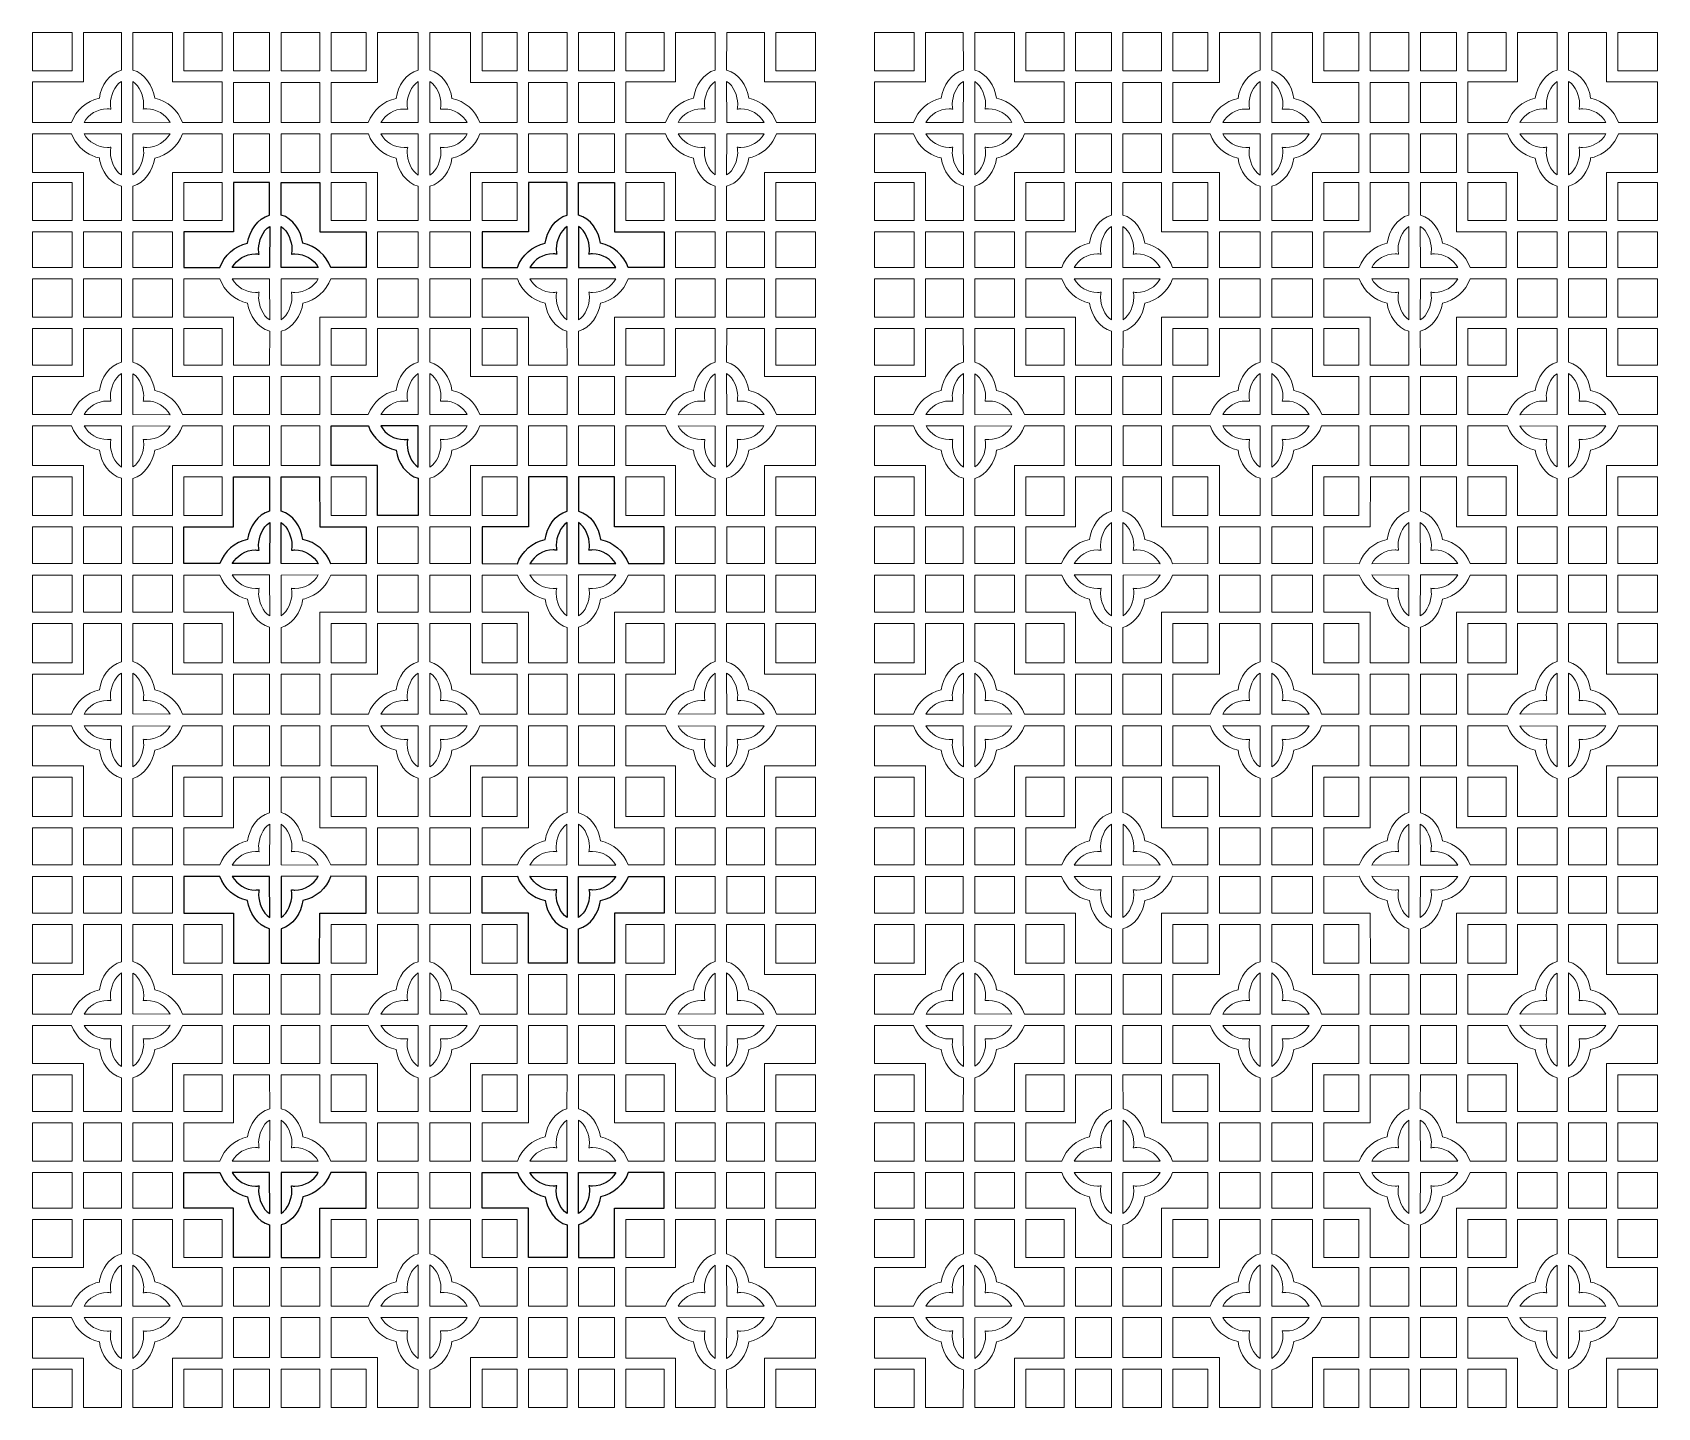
# Model space of a CAD drawing. Header units: centimetres. Extents: x -107 to 107, y -90 to 90.
import ezdxf

# ---------------------------------------------------------------- set-up
doc = ezdxf.new("R2010")
doc.units = ezdxf.units.CM
doc.header["$MEASUREMENT"] = 0
doc.layers.add('layer 1', color=7, linetype='Continuous')

msp = doc.modelspace()

# ---------------------------------------------------------------- linework, layer by layer
at = {"layer": 'layer 1', "color": 225, "lineweight": 9}
for points in [[(-106.76431, 85.26322), (-101.55903, 85.26322), (-101.55903, 90.31034), (-106.76431, 90.31034), (-106.76431, 85.26322)], [(-86.87007, 85.26258), (-81.83679, 85.26258), (-81.83679, 90.3098), (-86.87007, 90.3098), (-86.87007, 85.26258)], [(-80.33794, 85.2623), (-75.60512, 85.2623), (-75.60512, 90.30926), (-80.33794, 90.30926), (-80.33794, 85.2623)], [(-74.10501, 85.26312), (-69.03103, 85.26312), (-69.03103, 90.31034), (-74.10501, 90.31034), (-74.10501, 85.26312)], [(-67.53056, 85.26258), (-62.93632, 85.26258), (-62.93632, 90.30926), (-67.53056, 90.30926), (-67.53056, 85.26258)], [(-47.6948, 85.26258), (-43.10056, 85.26258), (-43.10056, 90.30926), (-47.6948, 90.30926), (-47.6948, 85.26258)], [(-41.60009, 85.26312), (-36.52611, 85.26312), (-36.52611, 90.31034), (-41.60009, 90.31034), (-41.60009, 85.26312)], [(-35.026, 85.2623), (-30.29318, 85.2623), (-30.29318, 90.30926), (-35.026, 90.30926), (-35.026, 85.2623)], [(-28.79433, 85.26258), (-23.76105, 85.26258), (-23.76105, 90.3098), (-28.79433, 90.3098), (-28.79433, 85.26258)], [(-9.07209, 85.26322), (-3.86681, 85.26322), (-3.86681, 90.31034), (-9.07209, 90.31034), (-9.07209, 85.26322)], [(-80.33794, 78.47855), (-75.60512, 78.47855), (-75.60512, 83.76365), (-80.33794, 83.76365), (-80.33794, 78.47855)], [(-74.10555, 78.48208), (-69.03103, 78.48208), (-69.03103, 83.76242), (-74.10555, 83.76242), (-74.10555, 78.48208)], [(-41.60009, 78.48208), (-36.52557, 78.48208), (-36.52557, 83.76242), (-41.60009, 83.76242), (-41.60009, 78.48208)], [(-35.026, 78.47855), (-30.29318, 78.47855), (-30.29318, 83.76365), (-35.026, 83.76365), (-35.026, 78.47855)], [(-80.33795, 71.90451), (-75.60511, 71.90451), (-75.60511, 76.98231), (-80.33795, 76.98231), (-80.33795, 71.90451)], [(-74.10501, 71.90462), (-69.03103, 71.90462), (-69.03103, 76.98246), (-74.10501, 76.98246), (-74.10501, 71.90462)], [(-41.60009, 71.90462), (-36.52611, 71.90462), (-36.52611, 76.98246), (-41.60009, 76.98246), (-41.60009, 71.90462)], [(-35.02601, 71.90451), (-30.29317, 71.90451), (-30.29317, 76.98231), (-35.02601, 76.98231), (-35.02601, 71.90451)], [(-106.76324, 65.63223), (-101.55904, 65.63223), (-101.55904, 70.60481), (-106.76324, 70.60481), (-106.76324, 65.63223)], [(-86.87007, 65.63224), (-81.83679, 65.63224), (-81.83679, 70.60488), (-86.87007, 70.60488), (-86.87007, 65.63224)], [(-67.53094, 65.63208), (-62.93632, 65.63208), (-62.93632, 70.6038), (-67.53094, 70.6038), (-67.53094, 65.63208)], [(-47.6948, 65.63208), (-43.10018, 65.63208), (-43.10018, 70.6038), (-47.6948, 70.6038), (-47.6948, 65.63208)], [(-28.79433, 65.63224), (-23.76105, 65.63224), (-23.76105, 70.60488), (-28.79433, 70.60488), (-28.79433, 65.63224)], [(-9.07208, 65.63223), (-3.86788, 65.63223), (-3.86788, 70.60481), (-9.07208, 70.60481), (-9.07208, 65.63223)], [(-106.76351, 59.4415), (-101.55903, 59.4415), (-101.55903, 64.13262), (-106.76351, 64.13262), (-106.76351, 59.4415)], [(-100.05638, 59.4415), (-95.0809, 59.4415), (-95.0809, 64.13208), (-100.05638, 64.13208), (-100.05638, 59.4415)], [(-93.58111, 59.44203), (-88.37207, 59.44203), (-88.37207, 64.13211), (-93.58111, 64.13211), (-93.58111, 59.44203)], [(-61.42975, 59.44149), (-56.08423, 59.44149), (-56.08423, 64.13291), (-61.42975, 64.13291), (-61.42975, 59.44149)], [(-54.54689, 59.44149), (-49.20137, 59.44149), (-49.20137, 64.13291), (-54.54689, 64.13291), (-54.54689, 59.44149)], [(-22.25905, 59.44203), (-17.05001, 59.44203), (-17.05001, 64.13211), (-22.25905, 64.13211), (-22.25905, 59.44203)], [(-15.55022, 59.4415), (-10.57474, 59.4415), (-10.57474, 64.13208), (-15.55022, 64.13208), (-15.55022, 59.4415)], [(-9.07209, 59.4415), (-3.86761, 59.4415), (-3.86761, 64.13262), (-9.07209, 64.13262), (-9.07209, 59.4415)], [(-106.76351, 52.93816), (-101.55903, 52.93816), (-101.55903, 57.94188), (-106.76351, 57.94188), (-106.76351, 52.93816)], [(-100.05247, 52.93494), (-95.08117, 52.93494), (-95.08117, 57.94188), (-100.05247, 57.94188), (-100.05247, 52.93494)], [(-93.58111, 52.9355), (-88.37203, 52.9355), (-88.37203, 57.94402), (-93.58111, 57.94402), (-93.58111, 52.9355)], [(-61.42975, 52.9355), (-56.08423, 52.9355), (-56.08423, 57.94402), (-61.42975, 57.94402), (-61.42975, 52.9355)], [(-54.54689, 52.9355), (-49.20137, 52.9355), (-49.20137, 57.94402), (-54.54689, 57.94402), (-54.54689, 52.9355)], [(-22.25909, 52.9355), (-17.05001, 52.9355), (-17.05001, 57.94402), (-22.25909, 57.94402), (-22.25909, 52.9355)], [(-15.54995, 52.93494), (-10.57865, 52.93494), (-10.57865, 57.94188), (-15.54995, 57.94188), (-15.54995, 52.93494)], [(-9.07209, 52.93816), (-3.86761, 52.93816), (-3.86761, 57.94188), (-9.07209, 57.94188), (-9.07209, 52.93816)], [(-106.76351, 46.62871), (-101.55903, 46.62871), (-101.55903, 51.43531), (-106.76351, 51.43531), (-106.76351, 46.62871)], [(-86.87007, 46.63014), (-81.83679, 46.63014), (-81.83679, 51.43604), (-86.87007, 51.43604), (-86.87007, 46.63014)], [(-67.53068, 46.62887), (-62.9336, 46.62887), (-62.9336, 51.43531), (-67.53068, 51.43531), (-67.53068, 46.62887)], [(-47.69752, 46.62887), (-43.10044, 46.62887), (-43.10044, 51.43531), (-47.69752, 51.43531), (-47.69752, 46.62887)], [(-28.79433, 46.63014), (-23.76105, 46.63014), (-23.76105, 51.43604), (-28.79433, 51.43604), (-28.79433, 46.63014)], [(-9.07209, 46.62871), (-3.86761, 46.62871), (-3.86761, 51.43531), (-9.07209, 51.43531), (-9.07209, 46.62871)], [(-80.3374, 40.12483), (-75.6055, 40.12483), (-75.6055, 45.12909), (-80.3374, 45.12909), (-80.3374, 40.12483)], [(-74.10554, 40.12325), (-69.03104, 40.12325), (-69.03104, 45.12909), (-74.10554, 45.12909), (-74.10554, 40.12325)], [(-41.60008, 40.12325), (-36.52558, 40.12325), (-36.52558, 45.12909), (-41.60008, 45.12909), (-41.60008, 40.12325)], [(-35.02562, 40.12483), (-30.29372, 40.12483), (-30.29372, 45.12909), (-35.02562, 45.12909), (-35.02562, 40.12483)], [(-80.33794, 33.44775), (-75.6055, 33.44775), (-75.6055, 38.62521), (-80.33794, 38.62521), (-80.33794, 33.44775)], [(-74.09858, 33.44665), (-69.03032, 33.44665), (-69.03032, 38.62521), (-74.09858, 38.62521), (-74.09858, 33.44665)], [(-41.6008, 33.44665), (-36.53254, 33.44665), (-36.53254, 38.62521), (-41.6008, 38.62521), (-41.6008, 33.44665)], [(-35.02562, 33.44775), (-30.29318, 33.44775), (-30.29318, 38.62521), (-35.02562, 38.62521), (-35.02562, 33.44775)], [(-106.76351, 26.87268), (-101.55903, 26.87268), (-101.55903, 31.9471), (-106.76351, 31.9471), (-106.76351, 26.87268)], [(-86.87007, 26.87242), (-81.83807, 26.87242), (-81.83807, 31.9465), (-86.87007, 31.9465), (-86.87007, 26.87242)], [(-67.53069, 26.87266), (-62.93631, 26.87266), (-62.93631, 31.94638), (-67.53069, 31.94638), (-67.53069, 26.87266)], [(-47.69481, 26.87266), (-43.10043, 26.87266), (-43.10043, 31.94638), (-47.69481, 31.94638), (-47.69481, 26.87266)], [(-28.79305, 26.87242), (-23.76105, 26.87242), (-23.76105, 31.9465), (-28.79305, 31.9465), (-28.79305, 26.87242)], [(-9.07209, 26.87268), (-3.86761, 26.87268), (-3.86761, 31.9471), (-9.07209, 31.9471), (-9.07209, 26.87268)], [(-106.76351, 20.53961), (-101.55903, 20.53961), (-101.55903, 25.37309), (-106.76351, 25.37309), (-106.76351, 20.53961)], [(-100.05608, 20.53907), (-95.08162, 20.53907), (-95.08162, 25.37361), (-100.05608, 25.37361), (-100.05608, 20.53907)], [(-93.58111, 20.53961), (-88.37663, 20.53961), (-88.37663, 25.37309), (-93.58111, 25.37309), (-93.58111, 20.53961)], [(-61.42975, 20.54033), (-56.08467, 20.54033), (-56.08467, 25.37309), (-61.42975, 25.37309), (-61.42975, 20.54033)], [(-54.54645, 20.54033), (-49.20137, 20.54033), (-49.20137, 25.37309), (-54.54645, 25.37309), (-54.54645, 20.54033)], [(-22.25449, 20.53961), (-17.05001, 20.53961), (-17.05001, 25.37309), (-22.25449, 25.37309), (-22.25449, 20.53961)], [(-15.5495, 20.53907), (-10.57504, 20.53907), (-10.57504, 25.37361), (-15.5495, 25.37361), (-15.5495, 20.53907)], [(-9.07209, 20.53961), (-3.86761, 20.53961), (-3.86761, 25.37309), (-9.07209, 25.37309), (-9.07209, 20.53961)], [(-106.76351, 14.16947), (-101.55903, 14.16947), (-101.55903, 19.03969), (-106.76351, 19.03969), (-106.76351, 14.16947)], [(-100.05247, 14.16947), (-95.08117, 14.16947), (-95.08117, 19.04077), (-100.05247, 19.04077), (-100.05247, 14.16947)], [(-93.58111, 14.16947), (-88.37199, 14.16947), (-88.37199, 19.03945), (-93.58111, 19.03945), (-93.58111, 14.16947)], [(-61.42975, 14.16947), (-56.08441, 14.16947), (-56.08441, 19.03969), (-61.42975, 19.03969), (-61.42975, 14.16947)], [(-54.54671, 14.16947), (-49.20137, 14.16947), (-49.20137, 19.03969), (-54.54671, 19.03969), (-54.54671, 14.16947)], [(-22.25913, 14.16947), (-17.05001, 14.16947), (-17.05001, 19.03945), (-22.25913, 19.03945), (-22.25913, 14.16947)], [(-15.54995, 14.16947), (-10.57865, 14.16947), (-10.57865, 19.04077), (-15.54995, 19.04077), (-15.54995, 14.16947)], [(-9.07209, 14.16947), (-3.86761, 14.16947), (-3.86761, 19.03969), (-9.07209, 19.03969), (-9.07209, 14.16947)], [(-106.76351, 7.52691), (-101.55637, 7.52691), (-101.55637, 12.66977), (-106.76351, 12.66977), (-106.76351, 7.52691)], [(-86.87159, 7.52765), (-81.83731, 7.52765), (-81.83731, 12.66977), (-86.87159, 12.66977), (-86.87159, 7.52765)], [(-67.53068, 7.52755), (-62.93632, 7.52755), (-62.93632, 12.66985), (-67.53068, 12.66985), (-67.53068, 7.52755)], [(-47.6948, 7.52755), (-43.10044, 7.52755), (-43.10044, 12.66985), (-47.6948, 12.66985), (-47.6948, 7.52755)], [(-28.79381, 7.52765), (-23.75953, 7.52765), (-23.75953, 12.66977), (-28.79381, 12.66977), (-28.79381, 7.52765)], [(-9.07475, 7.52691), (-3.86761, 7.52691), (-3.86761, 12.66977), (-9.07475, 12.66977), (-9.07475, 7.52691)], [(-80.33847, 0.78161), (-75.60545, 0.78161), (-75.60545, 6.02659), (-80.33847, 6.02659), (-80.33847, 0.78161)], [(-74.10555, 0.7817), (-69.03103, 0.7817), (-69.03103, 6.02686), (-74.10555, 6.02686), (-74.10555, 0.7817)], [(-41.60009, 0.7817), (-36.52557, 0.7817), (-36.52557, 6.02686), (-41.60009, 6.02686), (-41.60009, 0.7817)], [(-35.02567, 0.78161), (-30.29265, 0.78161), (-30.29265, 6.02659), (-35.02567, 6.02659), (-35.02567, 0.78161)], [(-80.33847, -6.02659), (-75.60545, -6.02659), (-75.60545, -0.78161), (-80.33847, -0.78161), (-80.33847, -6.02659)], [(-74.10555, -6.02686), (-69.03103, -6.02686), (-69.03103, -0.7817), (-74.10555, -0.7817), (-74.10555, -6.02686)], [(-106.76351, -12.66977), (-101.55637, -12.66977), (-101.55637, -7.52691), (-106.76351, -7.52691), (-106.76351, -12.66977)], [(-86.87159, -12.66977), (-81.83731, -12.66977), (-81.83731, -7.52765), (-86.87159, -7.52765), (-86.87159, -12.66977)], [(-67.53068, -12.66985), (-62.93632, -12.66985), (-62.93632, -7.52755), (-67.53068, -7.52755), (-67.53068, -12.66985)], [(-106.76351, -19.03969), (-101.55903, -19.03969), (-101.55903, -14.16947), (-106.76351, -14.16947), (-106.76351, -19.03969)], [(-100.05247, -19.04077), (-95.08117, -19.04077), (-95.08117, -14.16947), (-100.05247, -14.16947), (-100.05247, -19.04077)], [(-93.58111, -19.03945), (-88.37199, -19.03945), (-88.37199, -14.16947), (-93.58111, -14.16947), (-93.58111, -19.03945)], [(-61.42975, -19.03969), (-56.08441, -19.03969), (-56.08441, -14.16947), (-61.42975, -14.16947), (-61.42975, -19.03969)], [(-106.76351, -25.37309), (-101.55903, -25.37309), (-101.55903, -20.53961), (-106.76351, -20.53961), (-106.76351, -25.37309)], [(-100.05608, -25.37361), (-95.08162, -25.37361), (-95.08162, -20.53907), (-100.05608, -20.53907), (-100.05608, -25.37361)], [(-93.58111, -25.37309), (-88.37663, -25.37309), (-88.37663, -20.53961), (-93.58111, -20.53961), (-93.58111, -25.37309)], [(-61.42975, -25.37309), (-56.08467, -25.37309), (-56.08467, -20.54033), (-61.42975, -20.54033), (-61.42975, -25.37309)], [(-106.76351, -31.9471), (-101.55903, -31.9471), (-101.55903, -26.87268), (-106.76351, -26.87268), (-106.76351, -31.9471)], [(-86.87007, -31.9465), (-81.83807, -31.9465), (-81.83807, -26.87242), (-86.87007, -26.87242), (-86.87007, -31.9465)], [(-67.53069, -31.94638), (-62.93631, -31.94638), (-62.93631, -26.87266), (-67.53069, -26.87266), (-67.53069, -31.94638)], [(-80.33794, -38.62521), (-75.6055, -38.62521), (-75.6055, -33.44775), (-80.33794, -33.44775), (-80.33794, -38.62521)], [(-74.09858, -38.62521), (-69.03032, -38.62521), (-69.03032, -33.44665), (-74.09858, -33.44665), (-74.09858, -38.62521)], [(-80.3374, -45.12909), (-75.6055, -45.12909), (-75.6055, -40.12483), (-80.3374, -40.12483), (-80.3374, -45.12909)], [(-74.10554, -45.12909), (-69.03104, -45.12909), (-69.03104, -40.12325), (-74.10554, -40.12325), (-74.10554, -45.12909)], [(-106.76351, -51.43531), (-101.55903, -51.43531), (-101.55903, -46.62871), (-106.76351, -46.62871), (-106.76351, -51.43531)], [(-86.87007, -51.43604), (-81.83679, -51.43604), (-81.83679, -46.63014), (-86.87007, -46.63014), (-86.87007, -51.43604)], [(-67.53068, -51.43531), (-62.9336, -51.43531), (-62.9336, -46.62887), (-67.53068, -46.62887), (-67.53068, -51.43531)], [(-106.76351, -57.94188), (-101.55903, -57.94188), (-101.55903, -52.93816), (-106.76351, -52.93816), (-106.76351, -57.94188)], [(-100.05247, -57.94188), (-95.08117, -57.94188), (-95.08117, -52.93494), (-100.05247, -52.93494), (-100.05247, -57.94188)], [(-93.58111, -57.94402), (-88.37203, -57.94402), (-88.37203, -52.9355), (-93.58111, -52.9355), (-93.58111, -57.94402)], [(-61.42975, -57.94402), (-56.08423, -57.94402), (-56.08423, -52.9355), (-61.42975, -52.9355), (-61.42975, -57.94402)], [(-106.76351, -64.13262), (-101.55903, -64.13262), (-101.55903, -59.4415), (-106.76351, -59.4415), (-106.76351, -64.13262)], [(-100.05638, -64.13208), (-95.0809, -64.13208), (-95.0809, -59.4415), (-100.05638, -59.4415), (-100.05638, -64.13208)], [(-93.58111, -64.13211), (-88.37207, -64.13211), (-88.37207, -59.44203), (-93.58111, -59.44203), (-93.58111, -64.13211)], [(-61.42975, -64.13291), (-56.08423, -64.13291), (-56.08423, -59.44149), (-61.42975, -59.44149), (-61.42975, -64.13291)], [(-106.76324, -70.60481), (-101.55904, -70.60481), (-101.55904, -65.63223), (-106.76324, -65.63223), (-106.76324, -70.60481)], [(-86.87007, -70.60488), (-81.83679, -70.60488), (-81.83679, -65.63224), (-86.87007, -65.63224), (-86.87007, -70.60488)], [(-67.53094, -70.6038), (-62.93632, -70.6038), (-62.93632, -65.63208), (-67.53094, -65.63208), (-67.53094, -70.6038)], [(-80.33795, -76.98231), (-75.60511, -76.98231), (-75.60511, -71.90451), (-80.33795, -71.90451), (-80.33795, -76.98231)], [(-74.10501, -76.98246), (-69.03103, -76.98246), (-69.03103, -71.90462), (-74.10501, -71.90462), (-74.10501, -76.98246)], [(-80.33794, -83.76365), (-75.60512, -83.76365), (-75.60512, -78.47855), (-80.33794, -78.47855), (-80.33794, -83.76365)], [(-74.10555, -83.76242), (-69.03103, -83.76242), (-69.03103, -78.48208), (-74.10555, -78.48208), (-74.10555, -83.76242)], [(-106.76431, -90.31034), (-101.55903, -90.31034), (-101.55903, -85.26322), (-106.76431, -85.26322), (-106.76431, -90.31034)], [(-86.87007, -90.3098), (-81.83679, -90.3098), (-81.83679, -85.26258), (-86.87007, -85.26258), (-86.87007, -90.3098)], [(-80.33794, -90.30926), (-75.60512, -90.30926), (-75.60512, -85.2623), (-80.33794, -85.2623), (-80.33794, -90.30926)], [(-74.10501, -90.31034), (-69.03103, -90.31034), (-69.03103, -85.26312), (-74.10501, -85.26312), (-74.10501, -90.31034)], [(-67.53056, -90.30926), (-62.93632, -90.30926), (-62.93632, -85.26258), (-67.53056, -85.26258), (-67.53056, -90.30926)]]:
    msp.add_lwpolyline(points, close=True, dxfattribs=at)
at = {"layer": 'layer 1', "color": 142, "lineweight": 9}
for points in [[(3.86682, 85.26322), (9.0721, 85.26322), (9.0721, 90.31034), (3.86682, 90.31034), (3.86682, 85.26322)], [(23.76106, 85.26258), (28.79434, 85.26258), (28.79434, 90.3098), (23.76106, 90.3098), (23.76106, 85.26258)], [(30.29319, 85.2623), (35.02601, 85.2623), (35.02601, 90.30926), (30.29319, 90.30926), (30.29319, 85.2623)], [(36.52612, 85.26312), (41.6001, 85.26312), (41.6001, 90.31034), (36.52612, 90.31034), (36.52612, 85.26312)], [(43.10057, 85.26258), (47.69481, 85.26258), (47.69481, 90.30926), (43.10057, 90.30926), (43.10057, 85.26258)], [(62.93633, 85.26258), (67.53057, 85.26258), (67.53057, 90.30926), (62.93633, 90.30926), (62.93633, 85.26258)], [(69.03104, 85.26312), (74.10502, 85.26312), (74.10502, 90.31034), (69.03104, 90.31034), (69.03104, 85.26312)], [(75.60513, 85.2623), (80.33795, 85.2623), (80.33795, 90.30926), (75.60513, 90.30926), (75.60513, 85.2623)], [(81.8368, 85.26258), (86.87008, 85.26258), (86.87008, 90.3098), (81.8368, 90.3098), (81.8368, 85.26258)], [(101.55904, 85.26322), (106.76432, 85.26322), (106.76432, 90.31034), (101.55904, 90.31034), (101.55904, 85.26322)], [(30.29319, 78.47855), (35.02601, 78.47855), (35.02601, 83.76365), (30.29319, 83.76365), (30.29319, 78.47855)], [(36.52558, 78.48208), (41.6001, 78.48208), (41.6001, 83.76242), (36.52558, 83.76242), (36.52558, 78.48208)], [(69.03104, 78.48208), (74.10556, 78.48208), (74.10556, 83.76242), (69.03104, 83.76242), (69.03104, 78.48208)], [(75.60513, 78.47855), (80.33795, 78.47855), (80.33795, 83.76365), (75.60513, 83.76365), (75.60513, 78.47855)], [(30.29318, 71.90451), (35.02602, 71.90451), (35.02602, 76.98231), (30.29318, 76.98231), (30.29318, 71.90451)], [(36.52612, 71.90462), (41.6001, 71.90462), (41.6001, 76.98246), (36.52612, 76.98246), (36.52612, 71.90462)], [(69.03104, 71.90462), (74.10502, 71.90462), (74.10502, 76.98246), (69.03104, 76.98246), (69.03104, 71.90462)], [(75.60512, 71.90451), (80.33796, 71.90451), (80.33796, 76.98231), (75.60512, 76.98231), (75.60512, 71.90451)], [(3.86789, 65.63223), (9.07209, 65.63223), (9.07209, 70.60481), (3.86789, 70.60481), (3.86789, 65.63223)], [(23.76106, 65.63224), (28.79434, 65.63224), (28.79434, 70.60488), (23.76106, 70.60488), (23.76106, 65.63224)], [(43.10019, 65.63208), (47.69481, 65.63208), (47.69481, 70.6038), (43.10019, 70.6038), (43.10019, 65.63208)], [(62.93633, 65.63208), (67.53095, 65.63208), (67.53095, 70.6038), (62.93633, 70.6038), (62.93633, 65.63208)], [(81.8368, 65.63224), (86.87008, 65.63224), (86.87008, 70.60488), (81.8368, 70.60488), (81.8368, 65.63224)], [(101.55905, 65.63223), (106.76325, 65.63223), (106.76325, 70.60481), (101.55905, 70.60481), (101.55905, 65.63223)], [(3.86762, 59.4415), (9.0721, 59.4415), (9.0721, 64.13262), (3.86762, 64.13262), (3.86762, 59.4415)], [(10.57475, 59.4415), (15.55023, 59.4415), (15.55023, 64.13208), (10.57475, 64.13208), (10.57475, 59.4415)], [(17.05002, 59.44203), (22.25906, 59.44203), (22.25906, 64.13211), (17.05002, 64.13211), (17.05002, 59.44203)], [(49.20138, 59.44149), (54.5469, 59.44149), (54.5469, 64.13291), (49.20138, 64.13291), (49.20138, 59.44149)], [(56.08424, 59.44149), (61.42976, 59.44149), (61.42976, 64.13291), (56.08424, 64.13291), (56.08424, 59.44149)], [(88.37208, 59.44203), (93.58112, 59.44203), (93.58112, 64.13211), (88.37208, 64.13211), (88.37208, 59.44203)], [(95.08091, 59.4415), (100.05639, 59.4415), (100.05639, 64.13208), (95.08091, 64.13208), (95.08091, 59.4415)], [(101.55904, 59.4415), (106.76352, 59.4415), (106.76352, 64.13262), (101.55904, 64.13262), (101.55904, 59.4415)], [(3.86762, 52.93816), (9.0721, 52.93816), (9.0721, 57.94188), (3.86762, 57.94188), (3.86762, 52.93816)], [(10.57866, 52.93494), (15.54996, 52.93494), (15.54996, 57.94188), (10.57866, 57.94188), (10.57866, 52.93494)], [(17.05002, 52.9355), (22.2591, 52.9355), (22.2591, 57.94402), (17.05002, 57.94402), (17.05002, 52.9355)], [(49.20138, 52.9355), (54.5469, 52.9355), (54.5469, 57.94402), (49.20138, 57.94402), (49.20138, 52.9355)], [(56.08424, 52.9355), (61.42976, 52.9355), (61.42976, 57.94402), (56.08424, 57.94402), (56.08424, 52.9355)], [(88.37204, 52.9355), (93.58112, 52.9355), (93.58112, 57.94402), (88.37204, 57.94402), (88.37204, 52.9355)], [(95.08118, 52.93494), (100.05248, 52.93494), (100.05248, 57.94188), (95.08118, 57.94188), (95.08118, 52.93494)], [(101.55904, 52.93816), (106.76352, 52.93816), (106.76352, 57.94188), (101.55904, 57.94188), (101.55904, 52.93816)], [(3.86762, 46.62871), (9.0721, 46.62871), (9.0721, 51.43531), (3.86762, 51.43531), (3.86762, 46.62871)], [(23.76106, 46.63014), (28.79434, 46.63014), (28.79434, 51.43604), (23.76106, 51.43604), (23.76106, 46.63014)], [(43.10045, 46.62887), (47.69753, 46.62887), (47.69753, 51.43531), (43.10045, 51.43531), (43.10045, 46.62887)], [(62.93361, 46.62887), (67.53069, 46.62887), (67.53069, 51.43531), (62.93361, 51.43531), (62.93361, 46.62887)], [(81.8368, 46.63014), (86.87008, 46.63014), (86.87008, 51.43604), (81.8368, 51.43604), (81.8368, 46.63014)], [(101.55904, 46.62871), (106.76352, 46.62871), (106.76352, 51.43531), (101.55904, 51.43531), (101.55904, 46.62871)], [(30.29373, 40.12483), (35.02563, 40.12483), (35.02563, 45.12909), (30.29373, 45.12909), (30.29373, 40.12483)], [(36.52559, 40.12325), (41.60009, 40.12325), (41.60009, 45.12909), (36.52559, 45.12909), (36.52559, 40.12325)], [(69.03105, 40.12325), (74.10555, 40.12325), (74.10555, 45.12909), (69.03105, 45.12909), (69.03105, 40.12325)], [(75.60551, 40.12483), (80.33741, 40.12483), (80.33741, 45.12909), (75.60551, 45.12909), (75.60551, 40.12483)], [(30.29319, 33.44775), (35.02563, 33.44775), (35.02563, 38.62521), (30.29319, 38.62521), (30.29319, 33.44775)], [(36.53255, 33.44665), (41.60081, 33.44665), (41.60081, 38.62521), (36.53255, 38.62521), (36.53255, 33.44665)], [(69.03033, 33.44665), (74.09859, 33.44665), (74.09859, 38.62521), (69.03033, 38.62521), (69.03033, 33.44665)], [(75.60551, 33.44775), (80.33795, 33.44775), (80.33795, 38.62521), (75.60551, 38.62521), (75.60551, 33.44775)], [(3.86762, 26.87268), (9.0721, 26.87268), (9.0721, 31.9471), (3.86762, 31.9471), (3.86762, 26.87268)], [(23.76106, 26.87242), (28.79306, 26.87242), (28.79306, 31.9465), (23.76106, 31.9465), (23.76106, 26.87242)], [(43.10044, 26.87266), (47.69482, 26.87266), (47.69482, 31.94638), (43.10044, 31.94638), (43.10044, 26.87266)], [(62.93632, 26.87266), (67.5307, 26.87266), (67.5307, 31.94638), (62.93632, 31.94638), (62.93632, 26.87266)], [(81.83808, 26.87242), (86.87008, 26.87242), (86.87008, 31.9465), (81.83808, 31.9465), (81.83808, 26.87242)], [(101.55904, 26.87268), (106.76352, 26.87268), (106.76352, 31.9471), (101.55904, 31.9471), (101.55904, 26.87268)], [(3.86762, 20.53961), (9.0721, 20.53961), (9.0721, 25.37309), (3.86762, 25.37309), (3.86762, 20.53961)], [(10.57505, 20.53907), (15.54951, 20.53907), (15.54951, 25.37361), (10.57505, 25.37361), (10.57505, 20.53907)], [(17.05002, 20.53961), (22.2545, 20.53961), (22.2545, 25.37309), (17.05002, 25.37309), (17.05002, 20.53961)], [(49.20138, 20.54033), (54.54646, 20.54033), (54.54646, 25.37309), (49.20138, 25.37309), (49.20138, 20.54033)], [(56.08468, 20.54033), (61.42976, 20.54033), (61.42976, 25.37309), (56.08468, 25.37309), (56.08468, 20.54033)], [(88.37664, 20.53961), (93.58112, 20.53961), (93.58112, 25.37309), (88.37664, 25.37309), (88.37664, 20.53961)], [(95.08163, 20.53907), (100.05609, 20.53907), (100.05609, 25.37361), (95.08163, 25.37361), (95.08163, 20.53907)], [(101.55904, 20.53961), (106.76352, 20.53961), (106.76352, 25.37309), (101.55904, 25.37309), (101.55904, 20.53961)], [(3.86762, 14.16947), (9.0721, 14.16947), (9.0721, 19.03969), (3.86762, 19.03969), (3.86762, 14.16947)], [(10.57866, 14.16947), (15.54996, 14.16947), (15.54996, 19.04077), (10.57866, 19.04077), (10.57866, 14.16947)], [(17.05002, 14.16947), (22.25914, 14.16947), (22.25914, 19.03945), (17.05002, 19.03945), (17.05002, 14.16947)], [(49.20138, 14.16947), (54.54672, 14.16947), (54.54672, 19.03969), (49.20138, 19.03969), (49.20138, 14.16947)], [(56.08442, 14.16947), (61.42976, 14.16947), (61.42976, 19.03969), (56.08442, 19.03969), (56.08442, 14.16947)], [(88.372, 14.16947), (93.58112, 14.16947), (93.58112, 19.03945), (88.372, 19.03945), (88.372, 14.16947)], [(95.08118, 14.16947), (100.05248, 14.16947), (100.05248, 19.04077), (95.08118, 19.04077), (95.08118, 14.16947)], [(101.55904, 14.16947), (106.76352, 14.16947), (106.76352, 19.03969), (101.55904, 19.03969), (101.55904, 14.16947)], [(3.86762, 7.52691), (9.07476, 7.52691), (9.07476, 12.66977), (3.86762, 12.66977), (3.86762, 7.52691)], [(23.75954, 7.52765), (28.79382, 7.52765), (28.79382, 12.66977), (23.75954, 12.66977), (23.75954, 7.52765)], [(43.10045, 7.52755), (47.69481, 7.52755), (47.69481, 12.66985), (43.10045, 12.66985), (43.10045, 7.52755)], [(62.93633, 7.52755), (67.53069, 7.52755), (67.53069, 12.66985), (62.93633, 12.66985), (62.93633, 7.52755)], [(81.83732, 7.52765), (86.8716, 7.52765), (86.8716, 12.66977), (81.83732, 12.66977), (81.83732, 7.52765)], [(101.55638, 7.52691), (106.76352, 7.52691), (106.76352, 12.66977), (101.55638, 12.66977), (101.55638, 7.52691)], [(30.29266, 0.78161), (35.02568, 0.78161), (35.02568, 6.02659), (30.29266, 6.02659), (30.29266, 0.78161)], [(36.52558, 0.7817), (41.6001, 0.7817), (41.6001, 6.02686), (36.52558, 6.02686), (36.52558, 0.7817)], [(69.03104, 0.7817), (74.10556, 0.7817), (74.10556, 6.02686), (69.03104, 6.02686), (69.03104, 0.7817)], [(75.60546, 0.78161), (80.33848, 0.78161), (80.33848, 6.02659), (75.60546, 6.02659), (75.60546, 0.78161)], [(30.29266, -6.02659), (35.02568, -6.02659), (35.02568, -0.78161), (30.29266, -0.78161), (30.29266, -6.02659)], [(36.52558, -6.02686), (41.6001, -6.02686), (41.6001, -0.7817), (36.52558, -0.7817), (36.52558, -6.02686)], [(3.86762, -12.66977), (9.07476, -12.66977), (9.07476, -7.52691), (3.86762, -7.52691), (3.86762, -12.66977)], [(23.75954, -12.66977), (28.79382, -12.66977), (28.79382, -7.52765), (23.75954, -7.52765), (23.75954, -12.66977)], [(43.10045, -12.66985), (47.69481, -12.66985), (47.69481, -7.52755), (43.10045, -7.52755), (43.10045, -12.66985)], [(3.86762, -19.03969), (9.0721, -19.03969), (9.0721, -14.16947), (3.86762, -14.16947), (3.86762, -19.03969)], [(10.57866, -19.04077), (15.54996, -19.04077), (15.54996, -14.16947), (10.57866, -14.16947), (10.57866, -19.04077)], [(17.05002, -19.03945), (22.25914, -19.03945), (22.25914, -14.16947), (17.05002, -14.16947), (17.05002, -19.03945)], [(49.20138, -19.03969), (54.54672, -19.03969), (54.54672, -14.16947), (49.20138, -14.16947), (49.20138, -19.03969)], [(3.86762, -25.37309), (9.0721, -25.37309), (9.0721, -20.53961), (3.86762, -20.53961), (3.86762, -25.37309)], [(10.57505, -25.37361), (15.54951, -25.37361), (15.54951, -20.53907), (10.57505, -20.53907), (10.57505, -25.37361)], [(17.05002, -25.37309), (22.2545, -25.37309), (22.2545, -20.53961), (17.05002, -20.53961), (17.05002, -25.37309)], [(49.20138, -25.37309), (54.54646, -25.37309), (54.54646, -20.54033), (49.20138, -20.54033), (49.20138, -25.37309)], [(3.86762, -31.9471), (9.0721, -31.9471), (9.0721, -26.87268), (3.86762, -26.87268), (3.86762, -31.9471)], [(23.76106, -31.9465), (28.79306, -31.9465), (28.79306, -26.87242), (23.76106, -26.87242), (23.76106, -31.9465)], [(43.10044, -31.94638), (47.69482, -31.94638), (47.69482, -26.87266), (43.10044, -26.87266), (43.10044, -31.94638)], [(30.29319, -38.62521), (35.02563, -38.62521), (35.02563, -33.44775), (30.29319, -33.44775), (30.29319, -38.62521)], [(36.53255, -38.62521), (41.60081, -38.62521), (41.60081, -33.44665), (36.53255, -33.44665), (36.53255, -38.62521)], [(30.29373, -45.12909), (35.02563, -45.12909), (35.02563, -40.12483), (30.29373, -40.12483), (30.29373, -45.12909)], [(36.52559, -45.12909), (41.60009, -45.12909), (41.60009, -40.12325), (36.52559, -40.12325), (36.52559, -45.12909)], [(3.86762, -51.43531), (9.0721, -51.43531), (9.0721, -46.62871), (3.86762, -46.62871), (3.86762, -51.43531)], [(23.76106, -51.43604), (28.79434, -51.43604), (28.79434, -46.63014), (23.76106, -46.63014), (23.76106, -51.43604)], [(43.10045, -51.43531), (47.69753, -51.43531), (47.69753, -46.62887), (43.10045, -46.62887), (43.10045, -51.43531)], [(3.86762, -57.94188), (9.0721, -57.94188), (9.0721, -52.93816), (3.86762, -52.93816), (3.86762, -57.94188)], [(10.57866, -57.94188), (15.54996, -57.94188), (15.54996, -52.93494), (10.57866, -52.93494), (10.57866, -57.94188)], [(17.05002, -57.94402), (22.2591, -57.94402), (22.2591, -52.9355), (17.05002, -52.9355), (17.05002, -57.94402)], [(49.20138, -57.94402), (54.5469, -57.94402), (54.5469, -52.9355), (49.20138, -52.9355), (49.20138, -57.94402)], [(3.86762, -64.13262), (9.0721, -64.13262), (9.0721, -59.4415), (3.86762, -59.4415), (3.86762, -64.13262)], [(10.57475, -64.13208), (15.55023, -64.13208), (15.55023, -59.4415), (10.57475, -59.4415), (10.57475, -64.13208)], [(17.05002, -64.13211), (22.25906, -64.13211), (22.25906, -59.44203), (17.05002, -59.44203), (17.05002, -64.13211)], [(49.20138, -64.13291), (54.5469, -64.13291), (54.5469, -59.44149), (49.20138, -59.44149), (49.20138, -64.13291)], [(3.86789, -70.60481), (9.07209, -70.60481), (9.07209, -65.63223), (3.86789, -65.63223), (3.86789, -70.60481)], [(23.76106, -70.60488), (28.79434, -70.60488), (28.79434, -65.63224), (23.76106, -65.63224), (23.76106, -70.60488)], [(43.10019, -70.6038), (47.69481, -70.6038), (47.69481, -65.63208), (43.10019, -65.63208), (43.10019, -70.6038)], [(30.29318, -76.98231), (35.02602, -76.98231), (35.02602, -71.90451), (30.29318, -71.90451), (30.29318, -76.98231)], [(36.52612, -76.98246), (41.6001, -76.98246), (41.6001, -71.90462), (36.52612, -71.90462), (36.52612, -76.98246)], [(30.29319, -83.76365), (35.02601, -83.76365), (35.02601, -78.47855), (30.29319, -78.47855), (30.29319, -83.76365)], [(36.52558, -83.76242), (41.6001, -83.76242), (41.6001, -78.48208), (36.52558, -78.48208), (36.52558, -83.76242)], [(3.86682, -90.31034), (9.0721, -90.31034), (9.0721, -85.26322), (3.86682, -85.26322), (3.86682, -90.31034)], [(23.76106, -90.3098), (28.79434, -90.3098), (28.79434, -85.26258), (23.76106, -85.26258), (23.76106, -90.3098)], [(30.29319, -90.30926), (35.02601, -90.30926), (35.02601, -85.2623), (30.29319, -85.2623), (30.29319, -90.30926)], [(36.52612, -90.31034), (41.6001, -90.31034), (41.6001, -85.26312), (36.52612, -85.26312), (36.52612, -90.31034)], [(43.10057, -90.30926), (47.69481, -90.30926), (47.69481, -85.26258), (43.10057, -85.26258), (43.10057, -90.30926)]]:
    msp.add_lwpolyline(points, close=True, dxfattribs=at)
at = {"layer": 'layer 1', "color": 225, "lineweight": 9}
for points, knots in [([(-95.08111, 85.36832), (-96.68863, 84.95119), (-97.74595, 83.33125), (-97.98296, 81.67081), (-97.98296, 81.67081), (-99.6805, 81.30961), (-101.05965, 80.0866), (-101.64057, 78.48173), (-101.64057, 78.48173), (-101.64057, 78.48173), (-106.76831, 78.4871), (-106.76831, 78.4871), (-106.76831, 78.4871), (-106.76831, 78.4871), (-106.76831, 83.83071), (-106.76831, 83.83071), (-106.76831, 83.83071), (-106.76831, 83.83071), (-100.05053, 83.85019), (-100.05053, 83.85019), (-100.05053, 83.85019), (-100.05053, 83.85019), (-100.05247, 90.30973), (-100.05247, 90.30973), (-100.05247, 90.30973), (-100.05247, 90.30973), (-95.08174, 90.30973), (-95.08174, 90.30973), (-95.08174, 90.30973), (-95.08174, 90.30973), (-95.08111, 85.36832), (-95.08111, 85.36832)], [0, 0, 0, 0, 0.111111111, 0.111111111, 0.111111111, 0.111111111, 0.222222222, 0.222222222, 0.222222222, 0.222222222, 0.333333333, 0.333333333, 0.333333333, 0.333333333, 0.444444444, 0.444444444, 0.444444444, 0.444444444, 0.555555556, 0.555555556, 0.555555556, 0.555555556, 0.666666667, 0.666666667, 0.666666667, 0.666666667, 0.777777778, 0.777777778, 0.777777778, 0.777777778, 1, 1, 1, 1]), ([(-87.05348, 78.48174), (-87.63388, 80.08784), (-89.0136, 81.31191), (-90.71202, 81.6733), (-90.71202, 81.6733), (-90.93829, 83.25847), (-92.00496, 84.97963), (-93.5811, 85.38306), (-93.5811, 85.38306), (-93.5811, 85.38306), (-93.58111, 90.30973), (-93.58111, 90.30973), (-93.58111, 90.30973), (-93.58111, 90.30973), (-88.37663, 90.30973), (-88.37663, 90.30973), (-88.37663, 90.30973), (-88.37663, 90.30973), (-88.37412, 83.83045), (-88.37412, 83.83045), (-88.37412, 83.83045), (-88.37412, 83.83045), (-81.83861, 83.83135), (-81.83861, 83.83135), (-81.83861, 83.83135), (-81.83861, 83.83135), (-81.83861, 78.48774), (-81.83861, 78.48774), (-81.83861, 78.48774), (-81.83861, 78.48774), (-87.05348, 78.48174), (-87.05348, 78.48174)], [0, 0, 0, 0, 0.111111111, 0.111111111, 0.111111111, 0.111111111, 0.222222222, 0.222222222, 0.222222222, 0.222222222, 0.333333333, 0.333333333, 0.333333333, 0.333333333, 0.444444444, 0.444444444, 0.444444444, 0.444444444, 0.555555556, 0.555555556, 0.555555556, 0.555555556, 0.666666667, 0.666666667, 0.666666667, 0.666666667, 0.777777778, 0.777777778, 0.777777778, 0.777777778, 1, 1, 1, 1]), ([(-56.08599, 85.34868), (-57.69351, 84.93155), (-58.75083, 83.31161), (-58.98784, 81.65117), (-58.98784, 81.65117), (-60.67843, 81.29145), (-62.05325, 80.07695), (-62.6383, 78.48174), (-62.6383, 78.48174), (-62.6383, 78.48174), (-67.53006, 78.48295), (-67.53006, 78.48295), (-67.53006, 78.48295), (-67.53006, 78.48295), (-67.53006, 83.76215), (-67.53006, 83.76215), (-67.53006, 83.76215), (-67.53006, 83.76215), (-61.43189, 83.76204), (-61.43189, 83.76204), (-61.43189, 83.76204), (-61.43189, 83.76204), (-61.43422, 90.30873), (-61.43422, 90.30873), (-61.43422, 90.30873), (-61.43422, 90.30873), (-56.0844, 90.30873), (-56.0844, 90.30873), (-56.0844, 90.30873), (-56.0844, 90.30873), (-56.08599, 85.34868), (-56.08599, 85.34868)], [0, 0, 0, 0, 0.111111111, 0.111111111, 0.111111111, 0.111111111, 0.222222222, 0.222222222, 0.222222222, 0.222222222, 0.333333333, 0.333333333, 0.333333333, 0.333333333, 0.444444444, 0.444444444, 0.444444444, 0.444444444, 0.555555556, 0.555555556, 0.555555556, 0.555555556, 0.666666667, 0.666666667, 0.666666667, 0.666666667, 0.777777778, 0.777777778, 0.777777778, 0.777777778, 1, 1, 1, 1]), ([(-54.54513, 85.34868), (-52.93761, 84.93155), (-51.88029, 83.31161), (-51.64328, 81.65117), (-51.64328, 81.65117), (-49.95269, 81.29145), (-48.57787, 80.07695), (-47.99282, 78.48174), (-47.99282, 78.48174), (-47.99282, 78.48174), (-43.10106, 78.48295), (-43.10106, 78.48295), (-43.10106, 78.48295), (-43.10106, 78.48295), (-43.10106, 83.76215), (-43.10106, 83.76215), (-43.10106, 83.76215), (-43.10106, 83.76215), (-49.19923, 83.76204), (-49.19923, 83.76204), (-49.19923, 83.76204), (-49.19923, 83.76204), (-49.1969, 90.30873), (-49.1969, 90.30873), (-49.1969, 90.30873), (-49.1969, 90.30873), (-54.54672, 90.30873), (-54.54672, 90.30873), (-54.54672, 90.30873), (-54.54672, 90.30873), (-54.54513, 85.34868), (-54.54513, 85.34868)], [0, 0, 0, 0, 0.111111111, 0.111111111, 0.111111111, 0.111111111, 0.222222222, 0.222222222, 0.222222222, 0.222222222, 0.333333333, 0.333333333, 0.333333333, 0.333333333, 0.444444444, 0.444444444, 0.444444444, 0.444444444, 0.555555556, 0.555555556, 0.555555556, 0.555555556, 0.666666667, 0.666666667, 0.666666667, 0.666666667, 0.777777778, 0.777777778, 0.777777778, 0.777777778, 1, 1, 1, 1]), ([(-23.57764, 78.48174), (-22.99724, 80.08784), (-21.61752, 81.31191), (-19.9191, 81.6733), (-19.9191, 81.6733), (-19.69283, 83.25847), (-18.62616, 84.97963), (-17.05002, 85.38306), (-17.05002, 85.38306), (-17.05002, 85.38306), (-17.05001, 90.30973), (-17.05001, 90.30973), (-17.05001, 90.30973), (-17.05001, 90.30973), (-22.25449, 90.30973), (-22.25449, 90.30973), (-22.25449, 90.30973), (-22.25449, 90.30973), (-22.257, 83.83045), (-22.257, 83.83045), (-22.257, 83.83045), (-22.257, 83.83045), (-28.79251, 83.83135), (-28.79251, 83.83135), (-28.79251, 83.83135), (-28.79251, 83.83135), (-28.79251, 78.48774), (-28.79251, 78.48774), (-28.79251, 78.48774), (-28.79251, 78.48774), (-23.57764, 78.48174), (-23.57764, 78.48174)], [0, 0, 0, 0, 0.111111111, 0.111111111, 0.111111111, 0.111111111, 0.222222222, 0.222222222, 0.222222222, 0.222222222, 0.333333333, 0.333333333, 0.333333333, 0.333333333, 0.444444444, 0.444444444, 0.444444444, 0.444444444, 0.555555556, 0.555555556, 0.555555556, 0.555555556, 0.666666667, 0.666666667, 0.666666667, 0.666666667, 0.777777778, 0.777777778, 0.777777778, 0.777777778, 1, 1, 1, 1]), ([(-15.55001, 85.36832), (-13.94249, 84.95119), (-12.88517, 83.33125), (-12.64816, 81.67081), (-12.64816, 81.67081), (-10.95062, 81.30961), (-9.57147, 80.0866), (-8.99055, 78.48173), (-8.99055, 78.48173), (-8.99055, 78.48173), (-3.86281, 78.4871), (-3.86281, 78.4871), (-3.86281, 78.4871), (-3.86281, 78.4871), (-3.86281, 83.83071), (-3.86281, 83.83071), (-3.86281, 83.83071), (-3.86281, 83.83071), (-10.58059, 83.85019), (-10.58059, 83.85019), (-10.58059, 83.85019), (-10.58059, 83.85019), (-10.57865, 90.30973), (-10.57865, 90.30973), (-10.57865, 90.30973), (-10.57865, 90.30973), (-15.54938, 90.30973), (-15.54938, 90.30973), (-15.54938, 90.30973), (-15.54938, 90.30973), (-15.55001, 85.36832), (-15.55001, 85.36832)], [0, 0, 0, 0, 0.111111111, 0.111111111, 0.111111111, 0.111111111, 0.222222222, 0.222222222, 0.222222222, 0.222222222, 0.333333333, 0.333333333, 0.333333333, 0.333333333, 0.444444444, 0.444444444, 0.444444444, 0.444444444, 0.555555556, 0.555555556, 0.555555556, 0.555555556, 0.666666667, 0.666666667, 0.666666667, 0.666666667, 0.777777778, 0.777777778, 0.777777778, 0.777777778, 1, 1, 1, 1]), ([(-99.99194, 78.49051), (-95.08767, 78.49566), (-95.08767, 78.49566), (-95.08767, 78.49566), (-95.08767, 78.49566), (-95.08767, 78.49566), (-95.07696, 83.88689), (-95.07696, 83.88689), (-95.07696, 83.88689), (-96.01218, 83.35718), (-96.53373, 81.88766), (-96.53373, 80.9582), (-96.53373, 80.9582), (-96.53373, 80.71495), (-96.50888, 80.47749), (-96.46162, 80.24819), (-96.46162, 80.24819), (-96.61729, 80.26937), (-96.7762, 80.28031), (-96.93766, 80.28031), (-96.93766, 80.28031), (-98.2528, 80.28031), (-99.39388, 79.56329), (-99.99194, 78.49051)], [0, 0, 0, 0, 0.142857143, 0.142857143, 0.142857143, 0.142857143, 0.285714286, 0.285714286, 0.285714286, 0.285714286, 0.428571429, 0.428571429, 0.428571429, 0.428571429, 0.571428571, 0.571428571, 0.571428571, 0.571428571, 0.714285714, 0.714285714, 0.714285714, 0.714285714, 1, 1, 1, 1]), ([(-93.5811, 83.86939), (-93.58111, 78.51278), (-93.58111, 78.51278), (-93.58111, 78.51278), (-93.58111, 78.51278), (-93.58111, 78.51278), (-88.69674, 78.48174), (-88.69674, 78.48174), (-88.69674, 78.48174), (-89.29441, 79.5559), (-90.44116, 80.2828), (-91.75732, 80.2828), (-91.75732, 80.2828), (-91.91878, 80.2828), (-92.07769, 80.27186), (-92.23336, 80.25068), (-92.23336, 80.25068), (-92.1861, 80.47998), (-92.16125, 80.71745), (-92.16125, 80.96069), (-92.16125, 80.96069), (-92.16125, 81.87356), (-92.66812, 83.32464), (-93.5811, 83.86939)], [0, 0, 0, 0, 0.142857143, 0.142857143, 0.142857143, 0.142857143, 0.285714286, 0.285714286, 0.285714286, 0.285714286, 0.428571429, 0.428571429, 0.428571429, 0.428571429, 0.571428571, 0.571428571, 0.571428571, 0.571428571, 0.714285714, 0.714285714, 0.714285714, 0.714285714, 1, 1, 1, 1]), ([(-60.99682, 78.47087), (-60.99682, 78.47087), (-56.09255, 78.47602), (-56.09255, 78.47602), (-56.09255, 78.47602), (-56.09255, 78.47602), (-56.08184, 83.86725), (-56.08184, 83.86725), (-56.08184, 83.86725), (-57.01706, 83.33754), (-57.53861, 81.86802), (-57.53861, 80.93856), (-57.53861, 80.93856), (-57.53861, 80.69531), (-57.51376, 80.45785), (-57.4665, 80.22855), (-57.4665, 80.22855), (-57.62217, 80.24973), (-57.78108, 80.26067), (-57.94254, 80.26067), (-57.94254, 80.26067), (-59.25768, 80.26067), (-60.39876, 79.54365), (-60.99682, 78.47087)], [0, 0, 0, 0, 0.142857143, 0.142857143, 0.142857143, 0.142857143, 0.285714286, 0.285714286, 0.285714286, 0.285714286, 0.428571429, 0.428571429, 0.428571429, 0.428571429, 0.571428571, 0.571428571, 0.571428571, 0.571428571, 0.714285714, 0.714285714, 0.714285714, 0.714285714, 1, 1, 1, 1]), ([(-49.6343, 78.47087), (-54.53857, 78.47602), (-54.53857, 78.47602), (-54.53857, 78.47602), (-54.53857, 78.47602), (-54.53857, 78.47602), (-54.54928, 83.86725), (-54.54928, 83.86725), (-54.54928, 83.86725), (-53.61406, 83.33754), (-53.09251, 81.86802), (-53.09251, 80.93856), (-53.09251, 80.93856), (-53.09251, 80.69531), (-53.11736, 80.45785), (-53.16462, 80.22855), (-53.16462, 80.22855), (-53.00895, 80.24973), (-52.85004, 80.26067), (-52.68858, 80.26067), (-52.68858, 80.26067), (-51.37344, 80.26067), (-50.23236, 79.54365), (-49.6343, 78.47087)], [0, 0, 0, 0, 0.142857143, 0.142857143, 0.142857143, 0.142857143, 0.285714286, 0.285714286, 0.285714286, 0.285714286, 0.428571429, 0.428571429, 0.428571429, 0.428571429, 0.571428571, 0.571428571, 0.571428571, 0.571428571, 0.714285714, 0.714285714, 0.714285714, 0.714285714, 1, 1, 1, 1]), ([(-17.05002, 83.86939), (-17.05001, 78.51278), (-17.05001, 78.51278), (-17.05001, 78.51278), (-17.05001, 78.51278), (-17.05001, 78.51278), (-21.93438, 78.48174), (-21.93438, 78.48174), (-21.93438, 78.48174), (-21.33671, 79.5559), (-20.18996, 80.2828), (-18.8738, 80.2828), (-18.8738, 80.2828), (-18.71234, 80.2828), (-18.55343, 80.27186), (-18.39776, 80.25068), (-18.39776, 80.25068), (-18.44502, 80.47998), (-18.46987, 80.71745), (-18.46987, 80.96069), (-18.46987, 80.96069), (-18.46987, 81.87356), (-17.963, 83.32464), (-17.05002, 83.86939)], [0, 0, 0, 0, 0.142857143, 0.142857143, 0.142857143, 0.142857143, 0.285714286, 0.285714286, 0.285714286, 0.285714286, 0.428571429, 0.428571429, 0.428571429, 0.428571429, 0.571428571, 0.571428571, 0.571428571, 0.571428571, 0.714285714, 0.714285714, 0.714285714, 0.714285714, 1, 1, 1, 1]), ([(-10.63918, 78.49051), (-15.54345, 78.49566), (-15.54345, 78.49566), (-15.54345, 78.49566), (-15.54345, 78.49566), (-15.54345, 78.49566), (-15.55416, 83.88689), (-15.55416, 83.88689), (-15.55416, 83.88689), (-14.61894, 83.35718), (-14.09739, 81.88766), (-14.09739, 80.9582), (-14.09739, 80.9582), (-14.09739, 80.71495), (-14.12224, 80.47749), (-14.1695, 80.24819), (-14.1695, 80.24819), (-14.01383, 80.26937), (-13.85492, 80.28031), (-13.69346, 80.28031), (-13.69346, 80.28031), (-12.37832, 80.28031), (-11.23724, 79.56329), (-10.63918, 78.49051)], [0, 0, 0, 0, 0.142857143, 0.142857143, 0.142857143, 0.142857143, 0.285714286, 0.285714286, 0.285714286, 0.285714286, 0.428571429, 0.428571429, 0.428571429, 0.428571429, 0.571428571, 0.571428571, 0.571428571, 0.571428571, 0.714285714, 0.714285714, 0.714285714, 0.714285714, 1, 1, 1, 1]), ([(-101.62496, 76.98491), (-101.62496, 76.98491), (-106.76351, 76.98482), (-106.76351, 76.98482), (-106.76351, 76.98482), (-106.76351, 76.98482), (-106.76351, 71.90464), (-106.76351, 71.90464), (-106.76351, 71.90464), (-106.76351, 71.90464), (-100.05247, 71.92158), (-100.05247, 71.92158), (-100.05247, 71.92158), (-100.05247, 71.92158), (-100.05571, 65.63207), (-100.05571, 65.63207), (-100.05571, 65.63207), (-100.05571, 65.63207), (-95.08025, 65.63207), (-95.08025, 65.63207), (-95.08025, 65.63207), (-95.08025, 65.63207), (-95.08003, 70.13011), (-95.08003, 70.13011), (-95.08003, 70.13011), (-96.40726, 70.47599), (-97.35893, 71.64205), (-97.78289, 72.97314), (-97.78289, 72.97314), (-97.87185, 73.25246), (-97.9376, 73.53899), (-97.97868, 73.82679), (-97.97868, 73.82679), (-98.28151, 73.89123), (-98.57417, 73.98326), (-98.85401, 74.09982), (-98.85401, 74.09982), (-100.13273, 74.63245), (-101.14305, 75.68071), (-101.62496, 76.98491)], [0, 0, 0, 0, 0.090909091, 0.090909091, 0.090909091, 0.090909091, 0.181818182, 0.181818182, 0.181818182, 0.181818182, 0.272727273, 0.272727273, 0.272727273, 0.272727273, 0.363636364, 0.363636364, 0.363636364, 0.363636364, 0.454545455, 0.454545455, 0.454545455, 0.454545455, 0.545454545, 0.545454545, 0.545454545, 0.545454545, 0.636363636, 0.636363636, 0.636363636, 0.636363636, 0.727272727, 0.727272727, 0.727272727, 0.727272727, 0.818181818, 0.818181818, 0.818181818, 0.818181818, 1, 1, 1, 1]), ([(-99.98766, 77.00709), (-95.08339, 77.00194), (-95.08339, 77.00194), (-95.08339, 77.00194), (-95.08339, 77.00194), (-95.08339, 77.00194), (-95.07268, 71.61071), (-95.07268, 71.61071), (-95.07268, 71.61071), (-96.0079, 72.14042), (-96.52945, 73.60994), (-96.52945, 74.5394), (-96.52945, 74.5394), (-96.52945, 74.78265), (-96.5046, 75.02011), (-96.45734, 75.24941), (-96.45734, 75.24941), (-96.61301, 75.22823), (-96.77192, 75.21729), (-96.93338, 75.21729), (-96.93338, 75.21729), (-98.24852, 75.21729), (-99.3896, 75.93431), (-99.98766, 77.00709)], [0, 0, 0, 0, 0.142857143, 0.142857143, 0.142857143, 0.142857143, 0.285714286, 0.285714286, 0.285714286, 0.285714286, 0.428571429, 0.428571429, 0.428571429, 0.428571429, 0.571428571, 0.571428571, 0.571428571, 0.571428571, 0.714285714, 0.714285714, 0.714285714, 0.714285714, 1, 1, 1, 1]), ([(-93.57682, 70.11454), (-93.57682, 70.11454), (-93.58111, 65.63277), (-93.58111, 65.63277), (-93.58111, 65.63277), (-93.58111, 65.63277), (-88.37203, 65.63277), (-88.37203, 65.63277), (-88.37203, 65.63277), (-88.37203, 65.63277), (-88.37193, 71.90463), (-88.37193, 71.90463), (-88.37193, 71.90463), (-88.37193, 71.90463), (-81.83853, 71.90446), (-81.83853, 71.90446), (-81.83853, 71.90446), (-81.83853, 71.90446), (-81.83853, 76.98193), (-81.83853, 76.98193), (-81.83853, 76.98193), (-81.83853, 76.98193), (-87.06167, 76.9817), (-87.06167, 76.9817), (-87.06167, 76.9817), (-87.6492, 75.39241), (-89.02139, 74.18312), (-90.70774, 73.8243), (-90.70774, 73.8243), (-90.93401, 72.23913), (-92.00068, 70.51797), (-93.57682, 70.11454)], [0, 0, 0, 0, 0.111111111, 0.111111111, 0.111111111, 0.111111111, 0.222222222, 0.222222222, 0.222222222, 0.222222222, 0.333333333, 0.333333333, 0.333333333, 0.333333333, 0.444444444, 0.444444444, 0.444444444, 0.444444444, 0.555555556, 0.555555556, 0.555555556, 0.555555556, 0.666666667, 0.666666667, 0.666666667, 0.666666667, 0.777777778, 0.777777778, 0.777777778, 0.777777778, 1, 1, 1, 1]), ([(-93.57682, 71.62821), (-93.57683, 76.98482), (-93.57683, 76.98482), (-93.57683, 76.98482), (-93.57683, 76.98482), (-93.57683, 76.98482), (-88.69246, 77.01586), (-88.69246, 77.01586), (-88.69246, 77.01586), (-89.29013, 75.9417), (-90.43688, 75.2148), (-91.75304, 75.2148), (-91.75304, 75.2148), (-91.9145, 75.2148), (-92.07341, 75.22574), (-92.22908, 75.24692), (-92.22908, 75.24692), (-92.18182, 75.01762), (-92.15697, 74.78015), (-92.15697, 74.53691), (-92.15697, 74.53691), (-92.15697, 73.62404), (-92.66384, 72.17296), (-93.57682, 71.62821)], [0, 0, 0, 0, 0.142857143, 0.142857143, 0.142857143, 0.142857143, 0.285714286, 0.285714286, 0.285714286, 0.285714286, 0.428571429, 0.428571429, 0.428571429, 0.428571429, 0.571428571, 0.571428571, 0.571428571, 0.571428571, 0.714285714, 0.714285714, 0.714285714, 0.714285714, 1, 1, 1, 1]), ([(-56.08171, 70.10964), (-57.68923, 70.52677), (-58.74655, 72.14671), (-58.98356, 73.80715), (-58.98356, 73.80715), (-60.67597, 74.16725), (-62.05193, 75.38399), (-62.6359, 76.9817), (-62.6359, 76.9817), (-62.6359, 76.9817), (-67.53069, 76.98231), (-67.53069, 76.98231), (-67.53069, 76.98231), (-67.53069, 76.98231), (-67.53069, 71.90572), (-67.53069, 71.90572), (-67.53069, 71.90572), (-67.53069, 71.90572), (-61.4335, 71.91453), (-61.4335, 71.91453), (-61.4335, 71.91453), (-61.4335, 71.91453), (-61.43399, 65.63331), (-61.43399, 65.63331), (-61.43399, 65.63331), (-61.43399, 65.63331), (-56.08444, 65.63331), (-56.08444, 65.63331), (-56.08444, 65.63331), (-56.08444, 65.63331), (-56.08171, 70.10964), (-56.08171, 70.10964)], [0, 0, 0, 0, 0.111111111, 0.111111111, 0.111111111, 0.111111111, 0.222222222, 0.222222222, 0.222222222, 0.222222222, 0.333333333, 0.333333333, 0.333333333, 0.333333333, 0.444444444, 0.444444444, 0.444444444, 0.444444444, 0.555555556, 0.555555556, 0.555555556, 0.555555556, 0.666666667, 0.666666667, 0.666666667, 0.666666667, 0.777777778, 0.777777778, 0.777777778, 0.777777778, 1, 1, 1, 1]), ([(-60.99254, 76.98745), (-60.99254, 76.98745), (-56.08827, 76.9823), (-56.08827, 76.9823), (-56.08827, 76.9823), (-56.08827, 76.9823), (-56.07756, 71.59107), (-56.07756, 71.59107), (-56.07756, 71.59107), (-57.01278, 72.12078), (-57.53433, 73.5903), (-57.53433, 74.51976), (-57.53433, 74.51976), (-57.53433, 74.76301), (-57.50948, 75.00047), (-57.46222, 75.22977), (-57.46222, 75.22977), (-57.61789, 75.20859), (-57.7768, 75.19765), (-57.93826, 75.19765), (-57.93826, 75.19765), (-59.2534, 75.19765), (-60.39448, 75.91467), (-60.99254, 76.98745)], [0, 0, 0, 0, 0.142857143, 0.142857143, 0.142857143, 0.142857143, 0.285714286, 0.285714286, 0.285714286, 0.285714286, 0.428571429, 0.428571429, 0.428571429, 0.428571429, 0.571428571, 0.571428571, 0.571428571, 0.571428571, 0.714285714, 0.714285714, 0.714285714, 0.714285714, 1, 1, 1, 1]), ([(-49.63858, 76.98745), (-54.54285, 76.9823), (-54.54285, 76.9823), (-54.54285, 76.9823), (-54.54285, 76.9823), (-54.54285, 76.9823), (-54.55356, 71.59107), (-54.55356, 71.59107), (-54.55356, 71.59107), (-53.61834, 72.12078), (-53.09679, 73.5903), (-53.09679, 74.51976), (-53.09679, 74.51976), (-53.09679, 74.76301), (-53.12164, 75.00047), (-53.1689, 75.22977), (-53.1689, 75.22977), (-53.01323, 75.20859), (-52.85432, 75.19765), (-52.69286, 75.19765), (-52.69286, 75.19765), (-51.37772, 75.19765), (-50.23664, 75.91467), (-49.63858, 76.98745)], [0, 0, 0, 0, 0.142857143, 0.142857143, 0.142857143, 0.142857143, 0.285714286, 0.285714286, 0.285714286, 0.285714286, 0.428571429, 0.428571429, 0.428571429, 0.428571429, 0.571428571, 0.571428571, 0.571428571, 0.571428571, 0.714285714, 0.714285714, 0.714285714, 0.714285714, 1, 1, 1, 1]), ([(-54.54941, 70.10964), (-52.94189, 70.52677), (-51.88457, 72.14671), (-51.64756, 73.80715), (-51.64756, 73.80715), (-49.95515, 74.16725), (-48.57919, 75.38399), (-47.99522, 76.9817), (-47.99522, 76.9817), (-47.99522, 76.9817), (-43.10043, 76.98231), (-43.10043, 76.98231), (-43.10043, 76.98231), (-43.10043, 76.98231), (-43.10043, 71.90572), (-43.10043, 71.90572), (-43.10043, 71.90572), (-43.10043, 71.90572), (-49.19762, 71.91453), (-49.19762, 71.91453), (-49.19762, 71.91453), (-49.19762, 71.91453), (-49.19713, 65.63331), (-49.19713, 65.63331), (-49.19713, 65.63331), (-49.19713, 65.63331), (-54.54668, 65.63331), (-54.54668, 65.63331), (-54.54668, 65.63331), (-54.54668, 65.63331), (-54.54941, 70.10964), (-54.54941, 70.10964)], [0, 0, 0, 0, 0.111111111, 0.111111111, 0.111111111, 0.111111111, 0.222222222, 0.222222222, 0.222222222, 0.222222222, 0.333333333, 0.333333333, 0.333333333, 0.333333333, 0.444444444, 0.444444444, 0.444444444, 0.444444444, 0.555555556, 0.555555556, 0.555555556, 0.555555556, 0.666666667, 0.666666667, 0.666666667, 0.666666667, 0.777777778, 0.777777778, 0.777777778, 0.777777778, 1, 1, 1, 1]), ([(-17.0543, 70.11454), (-17.0543, 70.11454), (-17.05001, 65.63277), (-17.05001, 65.63277), (-17.05001, 65.63277), (-17.05001, 65.63277), (-22.25909, 65.63277), (-22.25909, 65.63277), (-22.25909, 65.63277), (-22.25909, 65.63277), (-22.25919, 71.90463), (-22.25919, 71.90463), (-22.25919, 71.90463), (-22.25919, 71.90463), (-28.79259, 71.90446), (-28.79259, 71.90446), (-28.79259, 71.90446), (-28.79259, 71.90446), (-28.79259, 76.98193), (-28.79259, 76.98193), (-28.79259, 76.98193), (-28.79259, 76.98193), (-23.56945, 76.9817), (-23.56945, 76.9817), (-23.56945, 76.9817), (-22.98192, 75.39241), (-21.60973, 74.18312), (-19.92338, 73.8243), (-19.92338, 73.8243), (-19.69711, 72.23913), (-18.63044, 70.51797), (-17.0543, 70.11454)], [0, 0, 0, 0, 0.111111111, 0.111111111, 0.111111111, 0.111111111, 0.222222222, 0.222222222, 0.222222222, 0.222222222, 0.333333333, 0.333333333, 0.333333333, 0.333333333, 0.444444444, 0.444444444, 0.444444444, 0.444444444, 0.555555556, 0.555555556, 0.555555556, 0.555555556, 0.666666667, 0.666666667, 0.666666667, 0.666666667, 0.777777778, 0.777777778, 0.777777778, 0.777777778, 1, 1, 1, 1]), ([(-17.0543, 71.62821), (-17.05429, 76.98482), (-17.05429, 76.98482), (-17.05429, 76.98482), (-17.05429, 76.98482), (-17.05429, 76.98482), (-21.93866, 77.01586), (-21.93866, 77.01586), (-21.93866, 77.01586), (-21.34099, 75.9417), (-20.19424, 75.2148), (-18.87808, 75.2148), (-18.87808, 75.2148), (-18.71662, 75.2148), (-18.55771, 75.22574), (-18.40204, 75.24692), (-18.40204, 75.24692), (-18.4493, 75.01762), (-18.47415, 74.78015), (-18.47415, 74.53691), (-18.47415, 74.53691), (-18.47415, 73.62404), (-17.96728, 72.17296), (-17.0543, 71.62821)], [0, 0, 0, 0, 0.142857143, 0.142857143, 0.142857143, 0.142857143, 0.285714286, 0.285714286, 0.285714286, 0.285714286, 0.428571429, 0.428571429, 0.428571429, 0.428571429, 0.571428571, 0.571428571, 0.571428571, 0.571428571, 0.714285714, 0.714285714, 0.714285714, 0.714285714, 1, 1, 1, 1]), ([(-10.64346, 77.00709), (-15.54773, 77.00194), (-15.54773, 77.00194), (-15.54773, 77.00194), (-15.54773, 77.00194), (-15.54773, 77.00194), (-15.55844, 71.61071), (-15.55844, 71.61071), (-15.55844, 71.61071), (-14.62322, 72.14042), (-14.10167, 73.60994), (-14.10167, 74.5394), (-14.10167, 74.5394), (-14.10167, 74.78265), (-14.12652, 75.02011), (-14.17378, 75.24941), (-14.17378, 75.24941), (-14.01811, 75.22823), (-13.8592, 75.21729), (-13.69774, 75.21729), (-13.69774, 75.21729), (-12.3826, 75.21729), (-11.24152, 75.93431), (-10.64346, 77.00709)], [0, 0, 0, 0, 0.142857143, 0.142857143, 0.142857143, 0.142857143, 0.285714286, 0.285714286, 0.285714286, 0.285714286, 0.428571429, 0.428571429, 0.428571429, 0.428571429, 0.571428571, 0.571428571, 0.571428571, 0.571428571, 0.714285714, 0.714285714, 0.714285714, 0.714285714, 1, 1, 1, 1]), ([(-9.00616, 76.98491), (-9.00616, 76.98491), (-3.86761, 76.98482), (-3.86761, 76.98482), (-3.86761, 76.98482), (-3.86761, 76.98482), (-3.86761, 71.90464), (-3.86761, 71.90464), (-3.86761, 71.90464), (-3.86761, 71.90464), (-10.57865, 71.92158), (-10.57865, 71.92158), (-10.57865, 71.92158), (-10.57865, 71.92158), (-10.57541, 65.63207), (-10.57541, 65.63207), (-10.57541, 65.63207), (-10.57541, 65.63207), (-15.55087, 65.63207), (-15.55087, 65.63207), (-15.55087, 65.63207), (-15.55087, 65.63207), (-15.55109, 70.13011), (-15.55109, 70.13011), (-15.55109, 70.13011), (-14.22386, 70.47599), (-13.27219, 71.64205), (-12.84823, 72.97314), (-12.84823, 72.97314), (-12.75927, 73.25246), (-12.69352, 73.53899), (-12.65244, 73.82679), (-12.65244, 73.82679), (-12.34961, 73.89123), (-12.05695, 73.98326), (-11.77711, 74.09982), (-11.77711, 74.09982), (-10.49839, 74.63245), (-9.48807, 75.68071), (-9.00616, 76.98491)], [0, 0, 0, 0, 0.090909091, 0.090909091, 0.090909091, 0.090909091, 0.181818182, 0.181818182, 0.181818182, 0.181818182, 0.272727273, 0.272727273, 0.272727273, 0.272727273, 0.363636364, 0.363636364, 0.363636364, 0.363636364, 0.454545455, 0.454545455, 0.454545455, 0.454545455, 0.545454545, 0.545454545, 0.545454545, 0.545454545, 0.636363636, 0.636363636, 0.636363636, 0.636363636, 0.727272727, 0.727272727, 0.727272727, 0.727272727, 0.818181818, 0.818181818, 0.818181818, 0.818181818, 1, 1, 1, 1]), ([(-80.33772, 52.9352), (-80.33772, 52.9352), (-86.87007, 52.93561), (-86.87007, 52.93561), (-86.87007, 52.93561), (-86.87007, 52.93561), (-86.87007, 57.94161), (-86.87007, 57.94161), (-86.87007, 57.94161), (-86.87007, 57.94161), (-82.14928, 57.94161), (-82.14928, 57.94161), (-82.14928, 57.94161), (-81.56334, 56.34855), (-80.18948, 55.1359), (-78.5004, 54.77651), (-78.5004, 54.77651), (-78.26339, 53.11607), (-77.20607, 51.49613), (-75.59855, 51.079), (-75.59855, 51.079), (-75.59855, 51.079), (-75.60536, 46.63014), (-75.60536, 46.63014), (-75.60536, 46.63014), (-75.60536, 46.63014), (-80.33793, 46.63014), (-80.33793, 46.63014), (-80.33793, 46.63014), (-80.33793, 46.63014), (-80.33772, 52.9352), (-80.33772, 52.9352)], [0, 0, 0, 0, 0.111111111, 0.111111111, 0.111111111, 0.111111111, 0.222222222, 0.222222222, 0.222222222, 0.222222222, 0.333333333, 0.333333333, 0.333333333, 0.333333333, 0.444444444, 0.444444444, 0.444444444, 0.444444444, 0.555555556, 0.555555556, 0.555555556, 0.555555556, 0.666666667, 0.666666667, 0.666666667, 0.666666667, 0.777777778, 0.777777778, 0.777777778, 0.777777778, 1, 1, 1, 1]), ([(-80.50938, 57.95681), (-75.60511, 57.95166), (-75.60511, 57.95166), (-75.60511, 57.95166), (-75.60511, 57.95166), (-75.60511, 57.95166), (-75.5944, 52.56043), (-75.5944, 52.56043), (-75.5944, 52.56043), (-76.52962, 53.09014), (-77.05117, 54.55966), (-77.05117, 55.48912), (-77.05117, 55.48912), (-77.05117, 55.73237), (-77.02632, 55.96983), (-76.97906, 56.19913), (-76.97906, 56.19913), (-77.13473, 56.17795), (-77.29364, 56.16701), (-77.4551, 56.16701), (-77.4551, 56.16701), (-78.77024, 56.16701), (-79.91132, 56.88403), (-80.50938, 57.95681)], [0, 0, 0, 0, 0.142857143, 0.142857143, 0.142857143, 0.142857143, 0.285714286, 0.285714286, 0.285714286, 0.285714286, 0.428571429, 0.428571429, 0.428571429, 0.428571429, 0.571428571, 0.571428571, 0.571428571, 0.571428571, 0.714285714, 0.714285714, 0.714285714, 0.714285714, 1, 1, 1, 1]), ([(-67.57971, 57.94148), (-67.57971, 57.94148), (-62.93631, 57.94238), (-62.93631, 57.94238), (-62.93631, 57.94238), (-62.93631, 57.94238), (-62.93631, 52.9355), (-62.93631, 52.9355), (-62.93631, 52.9355), (-62.93631, 52.9355), (-69.03103, 52.93704), (-69.03103, 52.93704), (-69.03103, 52.93704), (-69.03103, 52.93704), (-69.03103, 46.62924), (-69.03103, 46.62924), (-69.03103, 46.62924), (-69.03103, 46.62924), (-74.10527, 46.62924), (-74.10527, 46.62924), (-74.10527, 46.62924), (-74.10527, 46.62924), (-74.09854, 51.06426), (-74.09854, 51.06426), (-74.09854, 51.06426), (-72.5224, 51.46769), (-71.45573, 53.18885), (-71.22946, 54.77402), (-71.22946, 54.77402), (-69.53955, 55.13359), (-68.16516, 56.34726), (-67.57971, 57.94148)], [0, 0, 0, 0, 0.111111111, 0.111111111, 0.111111111, 0.111111111, 0.222222222, 0.222222222, 0.222222222, 0.222222222, 0.333333333, 0.333333333, 0.333333333, 0.333333333, 0.444444444, 0.444444444, 0.444444444, 0.444444444, 0.555555556, 0.555555556, 0.555555556, 0.555555556, 0.666666667, 0.666666667, 0.666666667, 0.666666667, 0.777777778, 0.777777778, 0.777777778, 0.777777778, 1, 1, 1, 1]), ([(-74.09854, 52.57793), (-74.09855, 57.93454), (-74.09855, 57.93454), (-74.09855, 57.93454), (-74.09855, 57.93454), (-74.09855, 57.93454), (-69.21418, 57.96558), (-69.21418, 57.96558), (-69.21418, 57.96558), (-69.81185, 56.89142), (-70.9586, 56.16452), (-72.27476, 56.16452), (-72.27476, 56.16452), (-72.43622, 56.16452), (-72.59513, 56.17546), (-72.7508, 56.19664), (-72.7508, 56.19664), (-72.70354, 55.96734), (-72.67869, 55.72987), (-72.67869, 55.48663), (-72.67869, 55.48663), (-72.67869, 54.57376), (-73.18556, 53.12268), (-74.09854, 52.57793)], [0, 0, 0, 0, 0.142857143, 0.142857143, 0.142857143, 0.142857143, 0.285714286, 0.285714286, 0.285714286, 0.285714286, 0.428571429, 0.428571429, 0.428571429, 0.428571429, 0.571428571, 0.571428571, 0.571428571, 0.571428571, 0.714285714, 0.714285714, 0.714285714, 0.714285714, 1, 1, 1, 1]), ([(-43.05141, 57.94148), (-43.05141, 57.94148), (-47.69481, 57.94238), (-47.69481, 57.94238), (-47.69481, 57.94238), (-47.69481, 57.94238), (-47.69481, 52.9355), (-47.69481, 52.9355), (-47.69481, 52.9355), (-47.69481, 52.9355), (-41.60009, 52.93704), (-41.60009, 52.93704), (-41.60009, 52.93704), (-41.60009, 52.93704), (-41.60009, 46.62924), (-41.60009, 46.62924), (-41.60009, 46.62924), (-41.60009, 46.62924), (-36.52585, 46.62924), (-36.52585, 46.62924), (-36.52585, 46.62924), (-36.52585, 46.62924), (-36.53258, 51.06426), (-36.53258, 51.06426), (-36.53258, 51.06426), (-38.10872, 51.46769), (-39.17539, 53.18885), (-39.40166, 54.77402), (-39.40166, 54.77402), (-41.09157, 55.13359), (-42.46596, 56.34726), (-43.05141, 57.94148)], [0, 0, 0, 0, 0.111111111, 0.111111111, 0.111111111, 0.111111111, 0.222222222, 0.222222222, 0.222222222, 0.222222222, 0.333333333, 0.333333333, 0.333333333, 0.333333333, 0.444444444, 0.444444444, 0.444444444, 0.444444444, 0.555555556, 0.555555556, 0.555555556, 0.555555556, 0.666666667, 0.666666667, 0.666666667, 0.666666667, 0.777777778, 0.777777778, 0.777777778, 0.777777778, 1, 1, 1, 1]), ([(-36.53258, 52.57793), (-36.53257, 57.93454), (-36.53257, 57.93454), (-36.53257, 57.93454), (-36.53257, 57.93454), (-36.53257, 57.93454), (-41.41694, 57.96558), (-41.41694, 57.96558), (-41.41694, 57.96558), (-40.81927, 56.89142), (-39.67252, 56.16452), (-38.35636, 56.16452), (-38.35636, 56.16452), (-38.1949, 56.16452), (-38.03599, 56.17546), (-37.88032, 56.19664), (-37.88032, 56.19664), (-37.92758, 55.96734), (-37.95243, 55.72987), (-37.95243, 55.48663), (-37.95243, 55.48663), (-37.95243, 54.57376), (-37.44556, 53.12268), (-36.53258, 52.57793)], [0, 0, 0, 0, 0.142857143, 0.142857143, 0.142857143, 0.142857143, 0.285714286, 0.285714286, 0.285714286, 0.285714286, 0.428571429, 0.428571429, 0.428571429, 0.428571429, 0.571428571, 0.571428571, 0.571428571, 0.571428571, 0.714285714, 0.714285714, 0.714285714, 0.714285714, 1, 1, 1, 1]), ([(-30.12174, 57.95681), (-35.02601, 57.95166), (-35.02601, 57.95166), (-35.02601, 57.95166), (-35.02601, 57.95166), (-35.02601, 57.95166), (-35.03672, 52.56043), (-35.03672, 52.56043), (-35.03672, 52.56043), (-34.1015, 53.09014), (-33.57995, 54.55966), (-33.57995, 55.48912), (-33.57995, 55.48912), (-33.57995, 55.73237), (-33.6048, 55.96983), (-33.65206, 56.19913), (-33.65206, 56.19913), (-33.49639, 56.17795), (-33.33748, 56.16701), (-33.17602, 56.16701), (-33.17602, 56.16701), (-31.86088, 56.16701), (-30.7198, 56.88403), (-30.12174, 57.95681)], [0, 0, 0, 0, 0.142857143, 0.142857143, 0.142857143, 0.142857143, 0.285714286, 0.285714286, 0.285714286, 0.285714286, 0.428571429, 0.428571429, 0.428571429, 0.428571429, 0.571428571, 0.571428571, 0.571428571, 0.571428571, 0.714285714, 0.714285714, 0.714285714, 0.714285714, 1, 1, 1, 1]), ([(-30.2934, 52.9352), (-30.2934, 52.9352), (-23.76105, 52.93561), (-23.76105, 52.93561), (-23.76105, 52.93561), (-23.76105, 52.93561), (-23.76105, 57.94161), (-23.76105, 57.94161), (-23.76105, 57.94161), (-23.76105, 57.94161), (-28.48184, 57.94161), (-28.48184, 57.94161), (-28.48184, 57.94161), (-29.06778, 56.34855), (-30.44164, 55.1359), (-32.13072, 54.77651), (-32.13072, 54.77651), (-32.36773, 53.11607), (-33.42505, 51.49613), (-35.03257, 51.079), (-35.03257, 51.079), (-35.03257, 51.079), (-35.02576, 46.63014), (-35.02576, 46.63014), (-35.02576, 46.63014), (-35.02576, 46.63014), (-30.29319, 46.63014), (-30.29319, 46.63014), (-30.29319, 46.63014), (-30.29319, 46.63014), (-30.2934, 52.9352), (-30.2934, 52.9352)], [0, 0, 0, 0, 0.111111111, 0.111111111, 0.111111111, 0.111111111, 0.222222222, 0.222222222, 0.222222222, 0.222222222, 0.333333333, 0.333333333, 0.333333333, 0.333333333, 0.444444444, 0.444444444, 0.444444444, 0.444444444, 0.555555556, 0.555555556, 0.555555556, 0.555555556, 0.666666667, 0.666666667, 0.666666667, 0.666666667, 0.777777778, 0.777777778, 0.777777778, 0.777777778, 1, 1, 1, 1]), ([(-95.07834, 46.98944), (-95.07834, 46.98944), (-95.08767, 51.43604), (-95.08767, 51.43604), (-95.08767, 51.43604), (-95.08767, 51.43604), (-100.05247, 51.43604), (-100.05247, 51.43604), (-100.05247, 51.43604), (-100.05247, 51.43604), (-100.05247, 45.12878), (-100.05247, 45.12878), (-100.05247, 45.12878), (-100.05247, 45.12878), (-106.76403, 45.12855), (-106.76403, 45.12855), (-106.76403, 45.12855), (-106.76403, 45.12855), (-106.76378, 40.12308), (-106.76378, 40.12308), (-106.76378, 40.12308), (-106.76378, 40.12308), (-101.6304, 40.12314), (-101.6304, 40.12314), (-101.6304, 40.12314), (-101.04523, 41.71802), (-99.67056, 42.93227), (-97.98019, 43.29193), (-97.98019, 43.29193), (-97.74318, 44.95237), (-96.68586, 46.57231), (-95.07834, 46.98944)], [0, 0, 0, 0, 0.111111111, 0.111111111, 0.111111111, 0.111111111, 0.222222222, 0.222222222, 0.222222222, 0.222222222, 0.333333333, 0.333333333, 0.333333333, 0.333333333, 0.444444444, 0.444444444, 0.444444444, 0.444444444, 0.555555556, 0.555555556, 0.555555556, 0.555555556, 0.666666667, 0.666666667, 0.666666667, 0.666666667, 0.777777778, 0.777777778, 0.777777778, 0.777777778, 1, 1, 1, 1]), ([(-93.58111, 47.00418), (-93.58111, 47.00418), (-93.58111, 51.43531), (-93.58111, 51.43531), (-93.58111, 51.43531), (-93.58111, 51.43531), (-88.37663, 51.43531), (-88.37663, 51.43531), (-88.37663, 51.43531), (-88.37663, 51.43531), (-88.37208, 45.12871), (-88.37208, 45.12871), (-88.37208, 45.12871), (-88.37208, 45.12871), (-81.83679, 45.12963), (-81.83679, 45.12963), (-81.83679, 45.12963), (-81.83679, 45.12963), (-81.83679, 40.12321), (-81.83679, 40.12321), (-81.83679, 40.12321), (-81.83679, 40.12321), (-87.05809, 40.12314), (-87.05809, 40.12314), (-87.05809, 40.12314), (-87.64276, 41.71926), (-89.018, 42.93457), (-90.70925, 43.29442), (-90.70925, 43.29442), (-90.93552, 44.87959), (-92.00497, 46.60075), (-93.58111, 47.00418)], [0, 0, 0, 0, 0.111111111, 0.111111111, 0.111111111, 0.111111111, 0.222222222, 0.222222222, 0.222222222, 0.222222222, 0.333333333, 0.333333333, 0.333333333, 0.333333333, 0.444444444, 0.444444444, 0.444444444, 0.444444444, 0.555555556, 0.555555556, 0.555555556, 0.555555556, 0.666666667, 0.666666667, 0.666666667, 0.666666667, 0.777777778, 0.777777778, 0.777777778, 0.777777778, 1, 1, 1, 1]), ([(-56.086, 46.99061), (-56.086, 46.99061), (-56.08475, 51.43531), (-56.08475, 51.43531), (-56.08475, 51.43531), (-56.08475, 51.43531), (-61.43423, 51.43518), (-61.43423, 51.43518), (-61.43423, 51.43518), (-61.43423, 51.43518), (-61.4335, 45.12711), (-61.4335, 45.12711), (-61.4335, 45.12711), (-61.4335, 45.12711), (-67.53069, 45.1295), (-67.53069, 45.1295), (-67.53069, 45.1295), (-67.53069, 45.1295), (-67.53069, 40.1238), (-67.53069, 40.1238), (-67.53069, 40.1238), (-67.53069, 40.1238), (-62.63851, 40.12314), (-62.63851, 40.12314), (-62.63851, 40.12314), (-62.05358, 41.71861), (-60.67863, 42.93335), (-58.98785, 43.2931), (-58.98785, 43.2931), (-58.75084, 44.95354), (-57.69352, 46.57348), (-56.086, 46.99061)], [0, 0, 0, 0, 0.111111111, 0.111111111, 0.111111111, 0.111111111, 0.222222222, 0.222222222, 0.222222222, 0.222222222, 0.333333333, 0.333333333, 0.333333333, 0.333333333, 0.444444444, 0.444444444, 0.444444444, 0.444444444, 0.555555556, 0.555555556, 0.555555556, 0.555555556, 0.666666667, 0.666666667, 0.666666667, 0.666666667, 0.777777778, 0.777777778, 0.777777778, 0.777777778, 1, 1, 1, 1]), ([(-54.54637, 46.99061), (-54.54637, 46.99061), (-54.54637, 51.43531), (-54.54637, 51.43531), (-54.54637, 51.43531), (-54.54637, 51.43531), (-49.19689, 51.43518), (-49.19689, 51.43518), (-49.19689, 51.43518), (-49.19689, 51.43518), (-49.19762, 45.12711), (-49.19762, 45.12711), (-49.19762, 45.12711), (-49.19762, 45.12711), (-43.10043, 45.1295), (-43.10043, 45.1295), (-43.10043, 45.1295), (-43.10043, 45.1295), (-43.10043, 40.1238), (-43.10043, 40.1238), (-43.10043, 40.1238), (-43.10043, 40.1238), (-47.99261, 40.12314), (-47.99261, 40.12314), (-47.99261, 40.12314), (-48.57754, 41.71861), (-49.95249, 42.93335), (-51.64327, 43.2931), (-51.64327, 43.2931), (-51.88028, 44.95354), (-52.93885, 46.57348), (-54.54637, 46.99061)], [0, 0, 0, 0, 0.111111111, 0.111111111, 0.111111111, 0.111111111, 0.222222222, 0.222222222, 0.222222222, 0.222222222, 0.333333333, 0.333333333, 0.333333333, 0.333333333, 0.444444444, 0.444444444, 0.444444444, 0.444444444, 0.555555556, 0.555555556, 0.555555556, 0.555555556, 0.666666667, 0.666666667, 0.666666667, 0.666666667, 0.777777778, 0.777777778, 0.777777778, 0.777777778, 1, 1, 1, 1]), ([(-17.05001, 47.00418), (-17.05001, 47.00418), (-17.05001, 51.43531), (-17.05001, 51.43531), (-17.05001, 51.43531), (-17.05001, 51.43531), (-22.25449, 51.43531), (-22.25449, 51.43531), (-22.25449, 51.43531), (-22.25449, 51.43531), (-22.25904, 45.12871), (-22.25904, 45.12871), (-22.25904, 45.12871), (-22.25904, 45.12871), (-28.79433, 45.12963), (-28.79433, 45.12963), (-28.79433, 45.12963), (-28.79433, 45.12963), (-28.79433, 40.12321), (-28.79433, 40.12321), (-28.79433, 40.12321), (-28.79433, 40.12321), (-23.57303, 40.12314), (-23.57303, 40.12314), (-23.57303, 40.12314), (-22.98836, 41.71926), (-21.61312, 42.93457), (-19.92187, 43.29442), (-19.92187, 43.29442), (-19.6956, 44.87959), (-18.62615, 46.60075), (-17.05001, 47.00418)], [0, 0, 0, 0, 0.111111111, 0.111111111, 0.111111111, 0.111111111, 0.222222222, 0.222222222, 0.222222222, 0.222222222, 0.333333333, 0.333333333, 0.333333333, 0.333333333, 0.444444444, 0.444444444, 0.444444444, 0.444444444, 0.555555556, 0.555555556, 0.555555556, 0.555555556, 0.666666667, 0.666666667, 0.666666667, 0.666666667, 0.777777778, 0.777777778, 0.777777778, 0.777777778, 1, 1, 1, 1]), ([(-15.55278, 46.98944), (-15.55278, 46.98944), (-15.54345, 51.43604), (-15.54345, 51.43604), (-15.54345, 51.43604), (-15.54345, 51.43604), (-10.57865, 51.43604), (-10.57865, 51.43604), (-10.57865, 51.43604), (-10.57865, 51.43604), (-10.57865, 45.12878), (-10.57865, 45.12878), (-10.57865, 45.12878), (-10.57865, 45.12878), (-3.86709, 45.12855), (-3.86709, 45.12855), (-3.86709, 45.12855), (-3.86709, 45.12855), (-3.86734, 40.12308), (-3.86734, 40.12308), (-3.86734, 40.12308), (-3.86734, 40.12308), (-9.00072, 40.12314), (-9.00072, 40.12314), (-9.00072, 40.12314), (-9.58589, 41.71802), (-10.96056, 42.93227), (-12.65093, 43.29193), (-12.65093, 43.29193), (-12.88794, 44.95237), (-13.94526, 46.57231), (-15.55278, 46.98944)], [0, 0, 0, 0, 0.111111111, 0.111111111, 0.111111111, 0.111111111, 0.222222222, 0.222222222, 0.222222222, 0.222222222, 0.333333333, 0.333333333, 0.333333333, 0.333333333, 0.444444444, 0.444444444, 0.444444444, 0.444444444, 0.555555556, 0.555555556, 0.555555556, 0.555555556, 0.666666667, 0.666666667, 0.666666667, 0.666666667, 0.777777778, 0.777777778, 0.777777778, 0.777777778, 1, 1, 1, 1]), ([(-99.98917, 40.11163), (-95.0849, 40.11678), (-95.0849, 40.11678), (-95.0849, 40.11678), (-95.0849, 40.11678), (-95.0849, 40.11678), (-95.07419, 45.50801), (-95.07419, 45.50801), (-95.07419, 45.50801), (-96.00941, 44.9783), (-96.53096, 43.50878), (-96.53096, 42.57932), (-96.53096, 42.57932), (-96.53096, 42.33607), (-96.50611, 42.09861), (-96.45885, 41.86931), (-96.45885, 41.86931), (-96.61452, 41.89049), (-96.77343, 41.90143), (-96.93489, 41.90143), (-96.93489, 41.90143), (-98.25003, 41.90143), (-99.39111, 41.18441), (-99.98917, 40.11163)], [0, 0, 0, 0, 0.142857143, 0.142857143, 0.142857143, 0.142857143, 0.285714286, 0.285714286, 0.285714286, 0.285714286, 0.428571429, 0.428571429, 0.428571429, 0.428571429, 0.571428571, 0.571428571, 0.571428571, 0.571428571, 0.714285714, 0.714285714, 0.714285714, 0.714285714, 1, 1, 1, 1]), ([(-93.57833, 45.49051), (-93.57834, 40.1339), (-93.57834, 40.1339), (-93.57834, 40.1339), (-93.57834, 40.1339), (-93.57834, 40.1339), (-88.69397, 40.10286), (-88.69397, 40.10286), (-88.69397, 40.10286), (-89.29164, 41.17702), (-90.43839, 41.90392), (-91.75455, 41.90392), (-91.75455, 41.90392), (-91.91601, 41.90392), (-92.07492, 41.89298), (-92.23059, 41.8718), (-92.23059, 41.8718), (-92.18333, 42.1011), (-92.15848, 42.33857), (-92.15848, 42.58181), (-92.15848, 42.58181), (-92.15848, 43.49468), (-92.66535, 44.94576), (-93.57833, 45.49051)], [0, 0, 0, 0, 0.142857143, 0.142857143, 0.142857143, 0.142857143, 0.285714286, 0.285714286, 0.285714286, 0.285714286, 0.428571429, 0.428571429, 0.428571429, 0.428571429, 0.571428571, 0.571428571, 0.571428571, 0.571428571, 0.714285714, 0.714285714, 0.714285714, 0.714285714, 1, 1, 1, 1]), ([(-60.99683, 40.1128), (-60.99683, 40.1128), (-56.09256, 40.11795), (-56.09256, 40.11795), (-56.09256, 40.11795), (-56.09256, 40.11795), (-56.08185, 45.50918), (-56.08185, 45.50918), (-56.08185, 45.50918), (-57.01707, 44.97947), (-57.53862, 43.50995), (-57.53862, 42.58049), (-57.53862, 42.58049), (-57.53862, 42.33724), (-57.51377, 42.09978), (-57.46651, 41.87048), (-57.46651, 41.87048), (-57.62218, 41.89166), (-57.78109, 41.9026), (-57.94255, 41.9026), (-57.94255, 41.9026), (-59.25769, 41.9026), (-60.39877, 41.18558), (-60.99683, 40.1128)], [0, 0, 0, 0, 0.142857143, 0.142857143, 0.142857143, 0.142857143, 0.285714286, 0.285714286, 0.285714286, 0.285714286, 0.428571429, 0.428571429, 0.428571429, 0.428571429, 0.571428571, 0.571428571, 0.571428571, 0.571428571, 0.714285714, 0.714285714, 0.714285714, 0.714285714, 1, 1, 1, 1]), ([(-49.63429, 40.1128), (-54.53856, 40.11795), (-54.53856, 40.11795), (-54.53856, 40.11795), (-54.53856, 40.11795), (-54.53856, 40.11795), (-54.54927, 45.50918), (-54.54927, 45.50918), (-54.54927, 45.50918), (-53.61405, 44.97947), (-53.0925, 43.50995), (-53.0925, 42.58049), (-53.0925, 42.58049), (-53.0925, 42.33724), (-53.11735, 42.09978), (-53.16461, 41.87048), (-53.16461, 41.87048), (-53.00894, 41.89166), (-52.85003, 41.9026), (-52.68857, 41.9026), (-52.68857, 41.9026), (-51.37343, 41.9026), (-50.23235, 41.18558), (-49.63429, 40.1128)], [0, 0, 0, 0, 0.142857143, 0.142857143, 0.142857143, 0.142857143, 0.285714286, 0.285714286, 0.285714286, 0.285714286, 0.428571429, 0.428571429, 0.428571429, 0.428571429, 0.571428571, 0.571428571, 0.571428571, 0.571428571, 0.714285714, 0.714285714, 0.714285714, 0.714285714, 1, 1, 1, 1]), ([(-17.05279, 45.49051), (-17.05278, 40.1339), (-17.05278, 40.1339), (-17.05278, 40.1339), (-17.05278, 40.1339), (-17.05278, 40.1339), (-21.93715, 40.10286), (-21.93715, 40.10286), (-21.93715, 40.10286), (-21.33948, 41.17702), (-20.19273, 41.90392), (-18.87657, 41.90392), (-18.87657, 41.90392), (-18.71511, 41.90392), (-18.5562, 41.89298), (-18.40053, 41.8718), (-18.40053, 41.8718), (-18.44779, 42.1011), (-18.47264, 42.33857), (-18.47264, 42.58181), (-18.47264, 42.58181), (-18.47264, 43.49468), (-17.96577, 44.94576), (-17.05279, 45.49051)], [0, 0, 0, 0, 0.142857143, 0.142857143, 0.142857143, 0.142857143, 0.285714286, 0.285714286, 0.285714286, 0.285714286, 0.428571429, 0.428571429, 0.428571429, 0.428571429, 0.571428571, 0.571428571, 0.571428571, 0.571428571, 0.714285714, 0.714285714, 0.714285714, 0.714285714, 1, 1, 1, 1]), ([(-10.64195, 40.11163), (-15.54622, 40.11678), (-15.54622, 40.11678), (-15.54622, 40.11678), (-15.54622, 40.11678), (-15.54622, 40.11678), (-15.55693, 45.50801), (-15.55693, 45.50801), (-15.55693, 45.50801), (-14.62171, 44.9783), (-14.10016, 43.50878), (-14.10016, 42.57932), (-14.10016, 42.57932), (-14.10016, 42.33607), (-14.12501, 42.09861), (-14.17227, 41.86931), (-14.17227, 41.86931), (-14.0166, 41.89049), (-13.85769, 41.90143), (-13.69623, 41.90143), (-13.69623, 41.90143), (-12.38109, 41.90143), (-11.24001, 41.18441), (-10.64195, 40.11163)], [0, 0, 0, 0, 0.142857143, 0.142857143, 0.142857143, 0.142857143, 0.285714286, 0.285714286, 0.285714286, 0.285714286, 0.428571429, 0.428571429, 0.428571429, 0.428571429, 0.571428571, 0.571428571, 0.571428571, 0.571428571, 0.714285714, 0.714285714, 0.714285714, 0.714285714, 1, 1, 1, 1]), ([(-95.0812, 31.7522), (-95.0812, 31.7522), (-95.0812, 26.87241), (-95.0812, 26.87241), (-95.0812, 26.87241), (-95.0812, 26.87241), (-100.05247, 26.87241), (-100.05247, 26.87241), (-100.05247, 26.87241), (-100.05247, 26.87241), (-100.05033, 33.44683), (-100.05033, 33.44683), (-100.05033, 33.44683), (-100.05033, 33.44683), (-106.76351, 33.44666), (-106.76351, 33.44666), (-106.76351, 33.44666), (-106.76351, 33.44666), (-106.76351, 38.62521), (-106.76351, 38.62521), (-106.76351, 38.62521), (-106.76351, 38.62521), (-101.62925, 38.62521), (-101.62925, 38.62521), (-101.62925, 38.62521), (-101.04586, 37.02615), (-99.66929, 35.80821), (-97.97591, 35.44791), (-97.97591, 35.44791), (-97.7389, 33.78747), (-96.68872, 32.16933), (-95.0812, 31.7522)], [0, 0, 0, 0, 0.111111111, 0.111111111, 0.111111111, 0.111111111, 0.222222222, 0.222222222, 0.222222222, 0.222222222, 0.333333333, 0.333333333, 0.333333333, 0.333333333, 0.444444444, 0.444444444, 0.444444444, 0.444444444, 0.555555556, 0.555555556, 0.555555556, 0.555555556, 0.666666667, 0.666666667, 0.666666667, 0.666666667, 0.777777778, 0.777777778, 0.777777778, 0.777777778, 1, 1, 1, 1]), ([(-99.98489, 38.62821), (-95.08062, 38.62306), (-95.08062, 38.62306), (-95.08062, 38.62306), (-95.08062, 38.62306), (-95.08062, 38.62306), (-95.06991, 33.23183), (-95.06991, 33.23183), (-95.06991, 33.23183), (-96.00513, 33.76154), (-96.52668, 35.23106), (-96.52668, 36.16052), (-96.52668, 36.16052), (-96.52668, 36.40377), (-96.50183, 36.64123), (-96.45457, 36.87053), (-96.45457, 36.87053), (-96.61024, 36.84935), (-96.76915, 36.83841), (-96.93061, 36.83841), (-96.93061, 36.83841), (-98.24575, 36.83841), (-99.38683, 37.55543), (-99.98489, 38.62821)], [0, 0, 0, 0, 0.142857143, 0.142857143, 0.142857143, 0.142857143, 0.285714286, 0.285714286, 0.285714286, 0.285714286, 0.428571429, 0.428571429, 0.428571429, 0.428571429, 0.571428571, 0.571428571, 0.571428571, 0.571428571, 0.714285714, 0.714285714, 0.714285714, 0.714285714, 1, 1, 1, 1]), ([(-93.58111, 31.73566), (-93.58111, 31.73566), (-93.58111, 26.87268), (-93.58111, 26.87268), (-93.58111, 26.87268), (-93.58111, 26.87268), (-88.37194, 26.87268), (-88.37194, 26.87268), (-88.37194, 26.87268), (-88.37194, 26.87268), (-88.37235, 33.44696), (-88.37235, 33.44696), (-88.37235, 33.44696), (-88.37235, 33.44696), (-81.83795, 33.44961), (-81.83795, 33.44961), (-81.83795, 33.44961), (-81.83795, 33.44961), (-81.83795, 38.62521), (-81.83795, 38.62521), (-81.83795, 38.62521), (-81.83795, 38.62521), (-87.05143, 38.62317), (-87.05143, 38.62317), (-87.05143, 38.62317), (-87.63474, 37.02386), (-89.01142, 35.80577), (-90.70497, 35.44542), (-90.70497, 35.44542), (-90.93124, 33.86025), (-92.00497, 32.13909), (-93.58111, 31.73566)], [0, 0, 0, 0, 0.111111111, 0.111111111, 0.111111111, 0.111111111, 0.222222222, 0.222222222, 0.222222222, 0.222222222, 0.333333333, 0.333333333, 0.333333333, 0.333333333, 0.444444444, 0.444444444, 0.444444444, 0.444444444, 0.555555556, 0.555555556, 0.555555556, 0.555555556, 0.666666667, 0.666666667, 0.666666667, 0.666666667, 0.777777778, 0.777777778, 0.777777778, 0.777777778, 1, 1, 1, 1]), ([(-93.57405, 33.24933), (-93.57406, 38.60594), (-93.57406, 38.60594), (-93.57406, 38.60594), (-93.57406, 38.60594), (-93.57406, 38.60594), (-88.68969, 38.63698), (-88.68969, 38.63698), (-88.68969, 38.63698), (-89.28736, 37.56282), (-90.43411, 36.83592), (-91.75027, 36.83592), (-91.75027, 36.83592), (-91.91173, 36.83592), (-92.07064, 36.84686), (-92.22631, 36.86804), (-92.22631, 36.86804), (-92.17905, 36.63874), (-92.1542, 36.40127), (-92.1542, 36.15803), (-92.1542, 36.15803), (-92.1542, 35.24516), (-92.66107, 33.79408), (-93.57405, 33.24933)], [0, 0, 0, 0, 0.142857143, 0.142857143, 0.142857143, 0.142857143, 0.285714286, 0.285714286, 0.285714286, 0.285714286, 0.428571429, 0.428571429, 0.428571429, 0.428571429, 0.571428571, 0.571428571, 0.571428571, 0.571428571, 0.714285714, 0.714285714, 0.714285714, 0.714285714, 1, 1, 1, 1]), ([(-49.63857, 38.62938), (-54.54284, 38.62423), (-54.54284, 38.62423), (-54.54284, 38.62423), (-54.54284, 38.62423), (-54.54284, 38.62423), (-54.55355, 33.233), (-54.55355, 33.233), (-54.55355, 33.233), (-53.61833, 33.76271), (-53.09678, 35.23223), (-53.09678, 36.16169), (-53.09678, 36.16169), (-53.09678, 36.40494), (-53.12163, 36.6424), (-53.16889, 36.8717), (-53.16889, 36.8717), (-53.01322, 36.85052), (-52.85431, 36.83958), (-52.69285, 36.83958), (-52.69285, 36.83958), (-51.37771, 36.83958), (-50.23663, 37.5566), (-49.63857, 38.62938)], [0, 0, 0, 0, 0.142857143, 0.142857143, 0.142857143, 0.142857143, 0.285714286, 0.285714286, 0.285714286, 0.285714286, 0.428571429, 0.428571429, 0.428571429, 0.428571429, 0.571428571, 0.571428571, 0.571428571, 0.571428571, 0.714285714, 0.714285714, 0.714285714, 0.714285714, 1, 1, 1, 1]), ([(-49.20137, 26.87322), (-49.20137, 26.87322), (-54.54668, 26.87322), (-54.54668, 26.87322), (-54.54668, 26.87322), (-54.54668, 26.87322), (-54.5494, 31.75157), (-54.5494, 31.75157), (-54.5494, 31.75157), (-52.94188, 32.1687), (-51.88456, 33.78864), (-51.64755, 35.44908), (-51.64755, 35.44908), (-49.95531, 35.80914), (-48.57944, 37.02568), (-47.99538, 38.62317), (-47.99538, 38.62317), (-47.99538, 38.62317), (-43.10071, 38.62333), (-43.10071, 38.62333), (-43.10071, 38.62333), (-43.10071, 38.62333), (-43.10071, 33.44866), (-43.10071, 33.44866), (-43.10071, 33.44866), (-43.10071, 33.44866), (-49.19763, 33.4473), (-49.19763, 33.4473), (-49.19763, 33.4473), (-49.19763, 33.4473), (-49.20137, 26.87322), (-49.20137, 26.87322)], [0, 0, 0, 0, 0.111111111, 0.111111111, 0.111111111, 0.111111111, 0.222222222, 0.222222222, 0.222222222, 0.222222222, 0.333333333, 0.333333333, 0.333333333, 0.333333333, 0.444444444, 0.444444444, 0.444444444, 0.444444444, 0.555555556, 0.555555556, 0.555555556, 0.555555556, 0.666666667, 0.666666667, 0.666666667, 0.666666667, 0.777777778, 0.777777778, 0.777777778, 0.777777778, 1, 1, 1, 1]), ([(-17.05001, 31.73566), (-17.05001, 31.73566), (-17.05001, 26.87268), (-17.05001, 26.87268), (-17.05001, 26.87268), (-17.05001, 26.87268), (-22.25918, 26.87268), (-22.25918, 26.87268), (-22.25918, 26.87268), (-22.25918, 26.87268), (-22.25877, 33.44696), (-22.25877, 33.44696), (-22.25877, 33.44696), (-22.25877, 33.44696), (-28.79317, 33.44961), (-28.79317, 33.44961), (-28.79317, 33.44961), (-28.79317, 33.44961), (-28.79317, 38.62521), (-28.79317, 38.62521), (-28.79317, 38.62521), (-28.79317, 38.62521), (-23.57969, 38.62317), (-23.57969, 38.62317), (-23.57969, 38.62317), (-22.99638, 37.02386), (-21.6197, 35.80577), (-19.92615, 35.44542), (-19.92615, 35.44542), (-19.69988, 33.86025), (-18.62615, 32.13909), (-17.05001, 31.73566)], [0, 0, 0, 0, 0.111111111, 0.111111111, 0.111111111, 0.111111111, 0.222222222, 0.222222222, 0.222222222, 0.222222222, 0.333333333, 0.333333333, 0.333333333, 0.333333333, 0.444444444, 0.444444444, 0.444444444, 0.444444444, 0.555555556, 0.555555556, 0.555555556, 0.555555556, 0.666666667, 0.666666667, 0.666666667, 0.666666667, 0.777777778, 0.777777778, 0.777777778, 0.777777778, 1, 1, 1, 1]), ([(-17.05707, 33.24933), (-17.05706, 38.60594), (-17.05706, 38.60594), (-17.05706, 38.60594), (-17.05706, 38.60594), (-17.05706, 38.60594), (-21.94143, 38.63698), (-21.94143, 38.63698), (-21.94143, 38.63698), (-21.34376, 37.56282), (-20.19701, 36.83592), (-18.88085, 36.83592), (-18.88085, 36.83592), (-18.71939, 36.83592), (-18.56048, 36.84686), (-18.40481, 36.86804), (-18.40481, 36.86804), (-18.45207, 36.63874), (-18.47692, 36.40127), (-18.47692, 36.15803), (-18.47692, 36.15803), (-18.47692, 35.24516), (-17.97005, 33.79408), (-17.05707, 33.24933)], [0, 0, 0, 0, 0.142857143, 0.142857143, 0.142857143, 0.142857143, 0.285714286, 0.285714286, 0.285714286, 0.285714286, 0.428571429, 0.428571429, 0.428571429, 0.428571429, 0.571428571, 0.571428571, 0.571428571, 0.571428571, 0.714285714, 0.714285714, 0.714285714, 0.714285714, 1, 1, 1, 1]), ([(-10.64623, 38.62821), (-15.5505, 38.62306), (-15.5505, 38.62306), (-15.5505, 38.62306), (-15.5505, 38.62306), (-15.5505, 38.62306), (-15.56121, 33.23183), (-15.56121, 33.23183), (-15.56121, 33.23183), (-14.62599, 33.76154), (-14.10444, 35.23106), (-14.10444, 36.16052), (-14.10444, 36.16052), (-14.10444, 36.40377), (-14.12929, 36.64123), (-14.17655, 36.87053), (-14.17655, 36.87053), (-14.02088, 36.84935), (-13.86197, 36.83841), (-13.70051, 36.83841), (-13.70051, 36.83841), (-12.38537, 36.83841), (-11.24429, 37.55543), (-10.64623, 38.62821)], [0, 0, 0, 0, 0.142857143, 0.142857143, 0.142857143, 0.142857143, 0.285714286, 0.285714286, 0.285714286, 0.285714286, 0.428571429, 0.428571429, 0.428571429, 0.428571429, 0.571428571, 0.571428571, 0.571428571, 0.571428571, 0.714285714, 0.714285714, 0.714285714, 0.714285714, 1, 1, 1, 1]), ([(-15.54992, 31.7522), (-15.54992, 31.7522), (-15.54992, 26.87241), (-15.54992, 26.87241), (-15.54992, 26.87241), (-15.54992, 26.87241), (-10.57865, 26.87241), (-10.57865, 26.87241), (-10.57865, 26.87241), (-10.57865, 26.87241), (-10.58079, 33.44683), (-10.58079, 33.44683), (-10.58079, 33.44683), (-10.58079, 33.44683), (-3.86761, 33.44666), (-3.86761, 33.44666), (-3.86761, 33.44666), (-3.86761, 33.44666), (-3.86761, 38.62521), (-3.86761, 38.62521), (-3.86761, 38.62521), (-3.86761, 38.62521), (-9.00187, 38.62521), (-9.00187, 38.62521), (-9.00187, 38.62521), (-9.58526, 37.02615), (-10.96183, 35.80821), (-12.65521, 35.44791), (-12.65521, 35.44791), (-12.89222, 33.78747), (-13.9424, 32.16933), (-15.54992, 31.7522)], [0, 0, 0, 0, 0.111111111, 0.111111111, 0.111111111, 0.111111111, 0.222222222, 0.222222222, 0.222222222, 0.222222222, 0.333333333, 0.333333333, 0.333333333, 0.333333333, 0.444444444, 0.444444444, 0.444444444, 0.444444444, 0.555555556, 0.555555556, 0.555555556, 0.555555556, 0.666666667, 0.666666667, 0.666666667, 0.666666667, 0.777777778, 0.777777778, 0.777777778, 0.777777778, 1, 1, 1, 1]), ([(-75.60457, 12.184), (-77.28247, 12.63266), (-78.2686, 14.25589), (-78.5004, 15.87987), (-78.5004, 15.87987), (-80.18753, 16.23885), (-81.56025, 17.4491), (-82.14731, 19.03945), (-82.14731, 19.03945), (-82.14731, 19.03945), (-86.87007, 19.03945), (-86.87007, 19.03945), (-86.87007, 19.03945), (-86.87007, 19.03945), (-86.87007, 14.16947), (-86.87007, 14.16947), (-86.87007, 14.16947), (-86.87007, 14.16947), (-80.33772, 14.16985), (-80.33772, 14.16985), (-80.33772, 14.16985), (-80.33772, 14.16985), (-80.33795, 7.52701), (-80.33795, 7.52701), (-80.33795, 7.52701), (-80.33795, 7.52701), (-75.60438, 7.52701), (-75.60438, 7.52701), (-75.60438, 7.52701), (-75.60438, 7.52701), (-75.60457, 12.184), (-75.60457, 12.184)], [0, 0, 0, 0, 0.111111111, 0.111111111, 0.111111111, 0.111111111, 0.222222222, 0.222222222, 0.222222222, 0.222222222, 0.333333333, 0.333333333, 0.333333333, 0.333333333, 0.444444444, 0.444444444, 0.444444444, 0.444444444, 0.555555556, 0.555555556, 0.555555556, 0.555555556, 0.666666667, 0.666666667, 0.666666667, 0.666666667, 0.777777778, 0.777777778, 0.777777778, 0.777777778, 1, 1, 1, 1]), ([(-80.50938, 19.06017), (-75.60511, 19.05502), (-75.60511, 19.05502), (-75.60511, 19.05502), (-75.60511, 19.05502), (-75.60511, 19.05502), (-75.5944, 13.66379), (-75.5944, 13.66379), (-75.5944, 13.66379), (-76.52962, 14.1935), (-77.05117, 15.66302), (-77.05117, 16.59248), (-77.05117, 16.59248), (-77.05117, 16.83573), (-77.02632, 17.07319), (-76.97906, 17.30249), (-76.97906, 17.30249), (-77.13473, 17.28131), (-77.29364, 17.27037), (-77.4551, 17.27037), (-77.4551, 17.27037), (-78.77024, 17.27037), (-79.91132, 17.98739), (-80.50938, 19.06017)], [0, 0, 0, 0, 0.142857143, 0.142857143, 0.142857143, 0.142857143, 0.285714286, 0.285714286, 0.285714286, 0.285714286, 0.428571429, 0.428571429, 0.428571429, 0.428571429, 0.571428571, 0.571428571, 0.571428571, 0.571428571, 0.714285714, 0.714285714, 0.714285714, 0.714285714, 1, 1, 1, 1]), ([(-69.03103, 14.17581), (-69.03103, 14.17581), (-69.03103, 7.52765), (-69.03103, 7.52765), (-69.03103, 7.52765), (-69.03103, 7.52765), (-74.10527, 7.52765), (-74.10527, 7.52765), (-74.10527, 7.52765), (-74.10527, 7.52765), (-74.10527, 12.16762), (-74.10527, 12.16762), (-74.10527, 12.16762), (-72.77991, 12.50632), (-71.86711, 13.72877), (-71.4498, 14.9617), (-71.4498, 14.9617), (-71.4498, 14.9617), (-71.4498, 14.96171), (-71.4498, 14.96171), (-71.4498, 14.96171), (-71.34711, 15.2651), (-71.2728, 15.57374), (-71.22946, 15.87738), (-71.22946, 15.87738), (-70.91053, 15.94524), (-70.60287, 16.04351), (-70.3096, 16.16903), (-70.3096, 16.16903), (-69.05075, 16.7078), (-68.05756, 17.74842), (-67.58179, 19.03916), (-67.58179, 19.03916), (-67.58179, 19.03916), (-62.93665, 19.03862), (-62.93665, 19.03862), (-62.93665, 19.03862), (-62.93665, 19.03862), (-62.93665, 14.17041), (-62.93665, 14.17041), (-62.93665, 14.17041), (-62.93665, 14.17041), (-69.03103, 14.17581), (-69.03103, 14.17581)], [0, 0, 0, 0, 0.083333333, 0.083333333, 0.083333333, 0.083333333, 0.166666667, 0.166666667, 0.166666667, 0.166666667, 0.25, 0.25, 0.25, 0.25, 0.333333333, 0.333333333, 0.333333333, 0.333333333, 0.416666667, 0.416666667, 0.416666667, 0.416666667, 0.5, 0.5, 0.5, 0.5, 0.583333333, 0.583333333, 0.583333333, 0.583333333, 0.666666667, 0.666666667, 0.666666667, 0.666666667, 0.75, 0.75, 0.75, 0.75, 0.833333333, 0.833333333, 0.833333333, 0.833333333, 1, 1, 1, 1]), ([(-74.09854, 13.68129), (-74.09855, 19.0379), (-74.09855, 19.0379), (-74.09855, 19.0379), (-74.09855, 19.0379), (-74.09855, 19.0379), (-69.21418, 19.06894), (-69.21418, 19.06894), (-69.21418, 19.06894), (-69.81185, 17.99478), (-70.9586, 17.26788), (-72.27476, 17.26788), (-72.27476, 17.26788), (-72.43622, 17.26788), (-72.59513, 17.27882), (-72.7508, 17.3), (-72.7508, 17.3), (-72.70354, 17.0707), (-72.67869, 16.83323), (-72.67869, 16.58999), (-72.67869, 16.58999), (-72.67869, 15.67712), (-73.18556, 14.22604), (-74.09854, 13.68129)], [0, 0, 0, 0, 0.142857143, 0.142857143, 0.142857143, 0.142857143, 0.285714286, 0.285714286, 0.285714286, 0.285714286, 0.428571429, 0.428571429, 0.428571429, 0.428571429, 0.571428571, 0.571428571, 0.571428571, 0.571428571, 0.714285714, 0.714285714, 0.714285714, 0.714285714, 1, 1, 1, 1]), ([(-41.60009, 14.17581), (-41.60009, 14.17581), (-41.60009, 7.52765), (-41.60009, 7.52765), (-41.60009, 7.52765), (-41.60009, 7.52765), (-36.52585, 7.52765), (-36.52585, 7.52765), (-36.52585, 7.52765), (-36.52585, 7.52765), (-36.52585, 12.16762), (-36.52585, 12.16762), (-36.52585, 12.16762), (-37.85121, 12.50632), (-38.76401, 13.72877), (-39.18132, 14.9617), (-39.18132, 14.9617), (-39.18132, 14.9617), (-39.18132, 14.96171), (-39.18132, 14.96171), (-39.18132, 14.96171), (-39.28401, 15.2651), (-39.35832, 15.57374), (-39.40166, 15.87738), (-39.40166, 15.87738), (-39.72059, 15.94524), (-40.02825, 16.04351), (-40.32152, 16.16903), (-40.32152, 16.16903), (-41.58037, 16.7078), (-42.57356, 17.74842), (-43.04933, 19.03916), (-43.04933, 19.03916), (-43.04933, 19.03916), (-47.69447, 19.03862), (-47.69447, 19.03862), (-47.69447, 19.03862), (-47.69447, 19.03862), (-47.69447, 14.17041), (-47.69447, 14.17041), (-47.69447, 14.17041), (-47.69447, 14.17041), (-41.60009, 14.17581), (-41.60009, 14.17581)], [0, 0, 0, 0, 0.083333333, 0.083333333, 0.083333333, 0.083333333, 0.166666667, 0.166666667, 0.166666667, 0.166666667, 0.25, 0.25, 0.25, 0.25, 0.333333333, 0.333333333, 0.333333333, 0.333333333, 0.416666667, 0.416666667, 0.416666667, 0.416666667, 0.5, 0.5, 0.5, 0.5, 0.583333333, 0.583333333, 0.583333333, 0.583333333, 0.666666667, 0.666666667, 0.666666667, 0.666666667, 0.75, 0.75, 0.75, 0.75, 0.833333333, 0.833333333, 0.833333333, 0.833333333, 1, 1, 1, 1]), ([(-36.53258, 13.68129), (-36.53257, 19.0379), (-36.53257, 19.0379), (-36.53257, 19.0379), (-36.53257, 19.0379), (-36.53257, 19.0379), (-41.41694, 19.06894), (-41.41694, 19.06894), (-41.41694, 19.06894), (-40.81927, 17.99478), (-39.67252, 17.26788), (-38.35636, 17.26788), (-38.35636, 17.26788), (-38.1949, 17.26788), (-38.03599, 17.27882), (-37.88032, 17.3), (-37.88032, 17.3), (-37.92758, 17.0707), (-37.95243, 16.83323), (-37.95243, 16.58999), (-37.95243, 16.58999), (-37.95243, 15.67712), (-37.44556, 14.22604), (-36.53258, 13.68129)], [0, 0, 0, 0, 0.142857143, 0.142857143, 0.142857143, 0.142857143, 0.285714286, 0.285714286, 0.285714286, 0.285714286, 0.428571429, 0.428571429, 0.428571429, 0.428571429, 0.571428571, 0.571428571, 0.571428571, 0.571428571, 0.714285714, 0.714285714, 0.714285714, 0.714285714, 1, 1, 1, 1]), ([(-30.12174, 19.06017), (-35.02601, 19.05502), (-35.02601, 19.05502), (-35.02601, 19.05502), (-35.02601, 19.05502), (-35.02601, 19.05502), (-35.03672, 13.66379), (-35.03672, 13.66379), (-35.03672, 13.66379), (-34.1015, 14.1935), (-33.57995, 15.66302), (-33.57995, 16.59248), (-33.57995, 16.59248), (-33.57995, 16.83573), (-33.6048, 17.07319), (-33.65206, 17.30249), (-33.65206, 17.30249), (-33.49639, 17.28131), (-33.33748, 17.27037), (-33.17602, 17.27037), (-33.17602, 17.27037), (-31.86088, 17.27037), (-30.7198, 17.98739), (-30.12174, 19.06017)], [0, 0, 0, 0, 0.142857143, 0.142857143, 0.142857143, 0.142857143, 0.285714286, 0.285714286, 0.285714286, 0.285714286, 0.428571429, 0.428571429, 0.428571429, 0.428571429, 0.571428571, 0.571428571, 0.571428571, 0.571428571, 0.714285714, 0.714285714, 0.714285714, 0.714285714, 1, 1, 1, 1]), ([(-35.02655, 12.184), (-33.34865, 12.63266), (-32.36252, 14.25589), (-32.13072, 15.87987), (-32.13072, 15.87987), (-30.44359, 16.23885), (-29.07087, 17.4491), (-28.48381, 19.03945), (-28.48381, 19.03945), (-28.48381, 19.03945), (-23.76105, 19.03945), (-23.76105, 19.03945), (-23.76105, 19.03945), (-23.76105, 19.03945), (-23.76105, 14.16947), (-23.76105, 14.16947), (-23.76105, 14.16947), (-23.76105, 14.16947), (-30.2934, 14.16985), (-30.2934, 14.16985), (-30.2934, 14.16985), (-30.2934, 14.16985), (-30.29317, 7.52701), (-30.29317, 7.52701), (-30.29317, 7.52701), (-30.29317, 7.52701), (-35.02674, 7.52701), (-35.02674, 7.52701), (-35.02674, 7.52701), (-35.02674, 7.52701), (-35.02655, 12.184), (-35.02655, 12.184)], [0, 0, 0, 0, 0.111111111, 0.111111111, 0.111111111, 0.111111111, 0.222222222, 0.222222222, 0.222222222, 0.222222222, 0.333333333, 0.333333333, 0.333333333, 0.333333333, 0.444444444, 0.444444444, 0.444444444, 0.444444444, 0.555555556, 0.555555556, 0.555555556, 0.555555556, 0.666666667, 0.666666667, 0.666666667, 0.666666667, 0.777777778, 0.777777778, 0.777777778, 0.777777778, 1, 1, 1, 1]), ([(-95.07827, 7.64858), (-96.68579, 7.23145), (-97.74311, 5.61151), (-97.98012, 3.95107), (-97.98012, 3.95107), (-99.67078, 3.59134), (-101.0455, 2.37724), (-101.63048, 0.78197), (-101.63048, 0.78197), (-101.63048, 0.78197), (-106.76351, 0.78197), (-106.76351, 0.78197), (-106.76351, 0.78197), (-106.76351, 0.78197), (-106.76351, 6.02686), (-106.76351, 6.02686), (-106.76351, 6.02686), (-106.76351, 6.02686), (-100.06103, 6.02723), (-100.06103, 6.02723), (-100.06103, 6.02723), (-100.06103, 6.02723), (-100.05609, 12.66959), (-100.05609, 12.66959), (-100.05609, 12.66959), (-100.05609, 12.66959), (-95.08062, 12.66959), (-95.08062, 12.66959), (-95.08062, 12.66959), (-95.08062, 12.66959), (-95.07827, 7.64858), (-95.07827, 7.64858)], [0, 0, 0, 0, 0.111111111, 0.111111111, 0.111111111, 0.111111111, 0.222222222, 0.222222222, 0.222222222, 0.222222222, 0.333333333, 0.333333333, 0.333333333, 0.333333333, 0.444444444, 0.444444444, 0.444444444, 0.444444444, 0.555555556, 0.555555556, 0.555555556, 0.555555556, 0.666666667, 0.666666667, 0.666666667, 0.666666667, 0.777777778, 0.777777778, 0.777777778, 0.777777778, 1, 1, 1, 1]), ([(-87.0577, 0.78145), (-87.0577, 0.78145), (-81.83794, 0.78197), (-81.83794, 0.78197), (-81.83794, 0.78197), (-81.83794, 0.78197), (-81.83679, 6.0267), (-81.83679, 6.0267), (-81.83679, 6.0267), (-81.83679, 6.0267), (-88.37436, 6.02766), (-88.37436, 6.02766), (-88.37436, 6.02766), (-88.37436, 6.02766), (-88.3715, 12.66977), (-88.3715, 12.66977), (-88.3715, 12.66977), (-88.3715, 12.66977), (-93.58111, 12.66977), (-93.58111, 12.66977), (-93.58111, 12.66977), (-93.58111, 12.66977), (-93.58111, 7.66332), (-93.58111, 7.66332), (-93.58111, 7.66332), (-92.00497, 7.25989), (-90.93545, 5.53873), (-90.70918, 3.95356), (-90.70918, 3.95356), (-89.01763, 3.59364), (-87.64219, 2.37797), (-87.0577, 0.78145)], [0, 0, 0, 0, 0.111111111, 0.111111111, 0.111111111, 0.111111111, 0.222222222, 0.222222222, 0.222222222, 0.222222222, 0.333333333, 0.333333333, 0.333333333, 0.333333333, 0.444444444, 0.444444444, 0.444444444, 0.444444444, 0.555555556, 0.555555556, 0.555555556, 0.555555556, 0.666666667, 0.666666667, 0.666666667, 0.666666667, 0.777777778, 0.777777778, 0.777777778, 0.777777778, 1, 1, 1, 1]), ([(-56.0844, 7.65148), (-57.69192, 7.23435), (-58.74659, 5.61501), (-58.9836, 3.95457), (-58.9836, 3.95457), (-60.6755, 3.59458), (-62.05115, 2.37847), (-62.63542, 0.78145), (-62.63542, 0.78145), (-62.63542, 0.78145), (-67.53069, 0.7816), (-67.53069, 0.7816), (-67.53069, 0.7816), (-67.53069, 0.7816), (-67.53069, 6.02809), (-67.53069, 6.02809), (-67.53069, 6.02809), (-67.53069, 6.02809), (-61.43403, 6.02663), (-61.43403, 6.02663), (-61.43403, 6.02663), (-61.42795, 8.2409), (-61.43199, 10.45553), (-61.43368, 12.66985), (-61.43368, 12.66985), (-61.43368, 12.66985), (-56.0844, 12.66985), (-56.0844, 12.66985), (-56.0844, 12.66985), (-56.0844, 12.66985), (-56.0844, 7.65148), (-56.0844, 7.65148)], [0, 0, 0, 0, 0.111111111, 0.111111111, 0.111111111, 0.111111111, 0.222222222, 0.222222222, 0.222222222, 0.222222222, 0.333333333, 0.333333333, 0.333333333, 0.333333333, 0.444444444, 0.444444444, 0.444444444, 0.444444444, 0.555555556, 0.555555556, 0.555555556, 0.555555556, 0.666666667, 0.666666667, 0.666666667, 0.666666667, 0.777777778, 0.777777778, 0.777777778, 0.777777778, 1, 1, 1, 1]), ([(-54.54672, 7.65148), (-52.9392, 7.23435), (-51.88453, 5.61501), (-51.64752, 3.95457), (-51.64752, 3.95457), (-49.95562, 3.59458), (-48.57997, 2.37847), (-47.9957, 0.78145), (-47.9957, 0.78145), (-47.9957, 0.78145), (-43.10043, 0.7816), (-43.10043, 0.7816), (-43.10043, 0.7816), (-43.10043, 0.7816), (-43.10043, 6.02809), (-43.10043, 6.02809), (-43.10043, 6.02809), (-43.10043, 6.02809), (-49.19709, 6.02663), (-49.19709, 6.02663), (-49.19709, 6.02663), (-49.20317, 8.2409), (-49.19913, 10.45553), (-49.19744, 12.66985), (-49.19744, 12.66985), (-49.19744, 12.66985), (-54.54672, 12.66985), (-54.54672, 12.66985), (-54.54672, 12.66985), (-54.54672, 12.66985), (-54.54672, 7.65148), (-54.54672, 7.65148)], [0, 0, 0, 0, 0.111111111, 0.111111111, 0.111111111, 0.111111111, 0.222222222, 0.222222222, 0.222222222, 0.222222222, 0.333333333, 0.333333333, 0.333333333, 0.333333333, 0.444444444, 0.444444444, 0.444444444, 0.444444444, 0.555555556, 0.555555556, 0.555555556, 0.555555556, 0.666666667, 0.666666667, 0.666666667, 0.666666667, 0.777777778, 0.777777778, 0.777777778, 0.777777778, 1, 1, 1, 1]), ([(-23.57342, 0.78145), (-23.57342, 0.78145), (-28.79318, 0.78197), (-28.79318, 0.78197), (-28.79318, 0.78197), (-28.79318, 0.78197), (-28.79433, 6.0267), (-28.79433, 6.0267), (-28.79433, 6.0267), (-28.79433, 6.0267), (-22.25676, 6.02766), (-22.25676, 6.02766), (-22.25676, 6.02766), (-22.25676, 6.02766), (-22.25962, 12.66977), (-22.25962, 12.66977), (-22.25962, 12.66977), (-22.25962, 12.66977), (-17.05001, 12.66977), (-17.05001, 12.66977), (-17.05001, 12.66977), (-17.05001, 12.66977), (-17.05001, 7.66332), (-17.05001, 7.66332), (-17.05001, 7.66332), (-18.62615, 7.25989), (-19.69567, 5.53873), (-19.92194, 3.95356), (-19.92194, 3.95356), (-21.61349, 3.59364), (-22.98893, 2.37797), (-23.57342, 0.78145)], [0, 0, 0, 0, 0.111111111, 0.111111111, 0.111111111, 0.111111111, 0.222222222, 0.222222222, 0.222222222, 0.222222222, 0.333333333, 0.333333333, 0.333333333, 0.333333333, 0.444444444, 0.444444444, 0.444444444, 0.444444444, 0.555555556, 0.555555556, 0.555555556, 0.555555556, 0.666666667, 0.666666667, 0.666666667, 0.666666667, 0.777777778, 0.777777778, 0.777777778, 0.777777778, 1, 1, 1, 1]), ([(-15.55285, 7.64858), (-13.94533, 7.23145), (-12.88801, 5.61151), (-12.651, 3.95107), (-12.651, 3.95107), (-10.96034, 3.59134), (-9.58562, 2.37724), (-9.00064, 0.78197), (-9.00064, 0.78197), (-9.00064, 0.78197), (-3.86761, 0.78197), (-3.86761, 0.78197), (-3.86761, 0.78197), (-3.86761, 0.78197), (-3.86761, 6.02686), (-3.86761, 6.02686), (-3.86761, 6.02686), (-3.86761, 6.02686), (-10.57009, 6.02723), (-10.57009, 6.02723), (-10.57009, 6.02723), (-10.57009, 6.02723), (-10.57503, 12.66959), (-10.57503, 12.66959), (-10.57503, 12.66959), (-10.57503, 12.66959), (-15.5505, 12.66959), (-15.5505, 12.66959), (-15.5505, 12.66959), (-15.5505, 12.66959), (-15.55285, 7.64858), (-15.55285, 7.64858)], [0, 0, 0, 0, 0.111111111, 0.111111111, 0.111111111, 0.111111111, 0.222222222, 0.222222222, 0.222222222, 0.222222222, 0.333333333, 0.333333333, 0.333333333, 0.333333333, 0.444444444, 0.444444444, 0.444444444, 0.444444444, 0.555555556, 0.555555556, 0.555555556, 0.555555556, 0.666666667, 0.666666667, 0.666666667, 0.666666667, 0.777777778, 0.777777778, 0.777777778, 0.777777778, 1, 1, 1, 1]), ([(-99.9891, 0.77077), (-95.08483, 0.77592), (-95.08483, 0.77592), (-95.08483, 0.77592), (-95.08483, 0.77592), (-95.08483, 0.77592), (-95.07412, 6.16715), (-95.07412, 6.16715), (-95.07412, 6.16715), (-96.00934, 5.63744), (-96.53089, 4.16792), (-96.53089, 3.23846), (-96.53089, 3.23846), (-96.53089, 2.99521), (-96.50604, 2.75775), (-96.45878, 2.52845), (-96.45878, 2.52845), (-96.61445, 2.54963), (-96.77336, 2.56057), (-96.93482, 2.56057), (-96.93482, 2.56057), (-98.24996, 2.56057), (-99.39104, 1.84355), (-99.9891, 0.77077)], [0, 0, 0, 0, 0.142857143, 0.142857143, 0.142857143, 0.142857143, 0.285714286, 0.285714286, 0.285714286, 0.285714286, 0.428571429, 0.428571429, 0.428571429, 0.428571429, 0.571428571, 0.571428571, 0.571428571, 0.571428571, 0.714285714, 0.714285714, 0.714285714, 0.714285714, 1, 1, 1, 1]), ([(-93.57826, 6.14965), (-93.57827, 0.79304), (-93.57827, 0.79304), (-93.57827, 0.79304), (-93.57827, 0.79304), (-93.57827, 0.79304), (-88.6939, 0.762), (-88.6939, 0.762), (-88.6939, 0.762), (-89.29157, 1.83616), (-90.43832, 2.56306), (-91.75448, 2.56306), (-91.75448, 2.56306), (-91.91594, 2.56306), (-92.07485, 2.55212), (-92.23052, 2.53094), (-92.23052, 2.53094), (-92.18326, 2.76024), (-92.15841, 2.99771), (-92.15841, 3.24095), (-92.15841, 3.24095), (-92.15841, 4.15382), (-92.66528, 5.6049), (-93.57826, 6.14965)], [0, 0, 0, 0, 0.142857143, 0.142857143, 0.142857143, 0.142857143, 0.285714286, 0.285714286, 0.285714286, 0.285714286, 0.428571429, 0.428571429, 0.428571429, 0.428571429, 0.571428571, 0.571428571, 0.571428571, 0.571428571, 0.714285714, 0.714285714, 0.714285714, 0.714285714, 1, 1, 1, 1]), ([(-60.99258, 0.77427), (-56.08831, 0.77942), (-56.08831, 0.77942), (-56.08831, 0.77942), (-56.08831, 0.77942), (-56.08831, 0.77942), (-56.0776, 6.17065), (-56.0776, 6.17065), (-56.0776, 6.17065), (-57.01282, 5.64094), (-57.53437, 4.17142), (-57.53437, 3.24196), (-57.53437, 3.24196), (-57.53437, 2.99871), (-57.50952, 2.76125), (-57.46226, 2.53195), (-57.46226, 2.53195), (-57.61793, 2.55313), (-57.77684, 2.56407), (-57.9383, 2.56407), (-57.9383, 2.56407), (-59.25344, 2.56407), (-60.39452, 1.84705), (-60.99258, 0.77427)], [0, 0, 0, 0, 0.142857143, 0.142857143, 0.142857143, 0.142857143, 0.285714286, 0.285714286, 0.285714286, 0.285714286, 0.428571429, 0.428571429, 0.428571429, 0.428571429, 0.571428571, 0.571428571, 0.571428571, 0.571428571, 0.714285714, 0.714285714, 0.714285714, 0.714285714, 1, 1, 1, 1]), ([(-49.63854, 0.77427), (-54.54281, 0.77942), (-54.54281, 0.77942), (-54.54281, 0.77942), (-54.54281, 0.77942), (-54.54281, 0.77942), (-54.55352, 6.17065), (-54.55352, 6.17065), (-54.55352, 6.17065), (-53.6183, 5.64094), (-53.09675, 4.17142), (-53.09675, 3.24196), (-53.09675, 3.24196), (-53.09675, 2.99871), (-53.1216, 2.76125), (-53.16886, 2.53195), (-53.16886, 2.53195), (-53.01319, 2.55313), (-52.85428, 2.56407), (-52.69282, 2.56407), (-52.69282, 2.56407), (-51.37768, 2.56407), (-50.2366, 1.84705), (-49.63854, 0.77427)], [0, 0, 0, 0, 0.142857143, 0.142857143, 0.142857143, 0.142857143, 0.285714286, 0.285714286, 0.285714286, 0.285714286, 0.428571429, 0.428571429, 0.428571429, 0.428571429, 0.571428571, 0.571428571, 0.571428571, 0.571428571, 0.714285714, 0.714285714, 0.714285714, 0.714285714, 1, 1, 1, 1]), ([(-17.05286, 6.14965), (-17.05285, 0.79304), (-17.05285, 0.79304), (-17.05285, 0.79304), (-17.05285, 0.79304), (-17.05285, 0.79304), (-21.93722, 0.762), (-21.93722, 0.762), (-21.93722, 0.762), (-21.33955, 1.83616), (-20.1928, 2.56306), (-18.87664, 2.56306), (-18.87664, 2.56306), (-18.71518, 2.56306), (-18.55627, 2.55212), (-18.4006, 2.53094), (-18.4006, 2.53094), (-18.44786, 2.76024), (-18.47271, 2.99771), (-18.47271, 3.24095), (-18.47271, 3.24095), (-18.47271, 4.15382), (-17.96584, 5.6049), (-17.05286, 6.14965)], [0, 0, 0, 0, 0.142857143, 0.142857143, 0.142857143, 0.142857143, 0.285714286, 0.285714286, 0.285714286, 0.285714286, 0.428571429, 0.428571429, 0.428571429, 0.428571429, 0.571428571, 0.571428571, 0.571428571, 0.571428571, 0.714285714, 0.714285714, 0.714285714, 0.714285714, 1, 1, 1, 1]), ([(-10.64202, 0.77077), (-15.54629, 0.77592), (-15.54629, 0.77592), (-15.54629, 0.77592), (-15.54629, 0.77592), (-15.54629, 0.77592), (-15.557, 6.16715), (-15.557, 6.16715), (-15.557, 6.16715), (-14.62178, 5.63744), (-14.10023, 4.16792), (-14.10023, 3.23846), (-14.10023, 3.23846), (-14.10023, 2.99521), (-14.12508, 2.75775), (-14.17234, 2.52845), (-14.17234, 2.52845), (-14.01667, 2.54963), (-13.85776, 2.56057), (-13.6963, 2.56057), (-13.6963, 2.56057), (-12.38116, 2.56057), (-11.24008, 1.84355), (-10.64202, 0.77077)], [0, 0, 0, 0, 0.142857143, 0.142857143, 0.142857143, 0.142857143, 0.285714286, 0.285714286, 0.285714286, 0.285714286, 0.428571429, 0.428571429, 0.428571429, 0.428571429, 0.571428571, 0.571428571, 0.571428571, 0.571428571, 0.714285714, 0.714285714, 0.714285714, 0.714285714, 1, 1, 1, 1]), ([(-95.07827, -7.64858), (-96.68579, -7.23145), (-97.74311, -5.61151), (-97.98012, -3.95107), (-97.98012, -3.95107), (-99.67078, -3.59134), (-101.0455, -2.37724), (-101.63048, -0.78197), (-101.63048, -0.78197), (-101.63048, -0.78197), (-106.76351, -0.78197), (-106.76351, -0.78197), (-106.76351, -0.78197), (-106.76351, -0.78197), (-106.76351, -6.02686), (-106.76351, -6.02686), (-106.76351, -6.02686), (-106.76351, -6.02686), (-100.06103, -6.02723), (-100.06103, -6.02723), (-100.06103, -6.02723), (-100.06103, -6.02723), (-100.05609, -12.66959), (-100.05609, -12.66959), (-100.05609, -12.66959), (-100.05609, -12.66959), (-95.08062, -12.66959), (-95.08062, -12.66959), (-95.08062, -12.66959), (-95.08062, -12.66959), (-95.07827, -7.64858), (-95.07827, -7.64858)], [0, 0, 0, 0, 0.111111111, 0.111111111, 0.111111111, 0.111111111, 0.222222222, 0.222222222, 0.222222222, 0.222222222, 0.333333333, 0.333333333, 0.333333333, 0.333333333, 0.444444444, 0.444444444, 0.444444444, 0.444444444, 0.555555556, 0.555555556, 0.555555556, 0.555555556, 0.666666667, 0.666666667, 0.666666667, 0.666666667, 0.777777778, 0.777777778, 0.777777778, 0.777777778, 1, 1, 1, 1]), ([(-99.9891, -0.77077), (-95.08483, -0.77592), (-95.08483, -0.77592), (-95.08483, -0.77592), (-95.08483, -0.77592), (-95.08483, -0.77592), (-95.07412, -6.16715), (-95.07412, -6.16715), (-95.07412, -6.16715), (-96.00934, -5.63744), (-96.53089, -4.16792), (-96.53089, -3.23846), (-96.53089, -3.23846), (-96.53089, -2.99521), (-96.50604, -2.75775), (-96.45878, -2.52845), (-96.45878, -2.52845), (-96.61445, -2.54963), (-96.77336, -2.56057), (-96.93482, -2.56057), (-96.93482, -2.56057), (-98.24996, -2.56057), (-99.39104, -1.84355), (-99.9891, -0.77077)], [0, 0, 0, 0, 0.142857143, 0.142857143, 0.142857143, 0.142857143, 0.285714286, 0.285714286, 0.285714286, 0.285714286, 0.428571429, 0.428571429, 0.428571429, 0.428571429, 0.571428571, 0.571428571, 0.571428571, 0.571428571, 0.714285714, 0.714285714, 0.714285714, 0.714285714, 1, 1, 1, 1]), ([(-87.0577, -0.78145), (-87.0577, -0.78145), (-81.83794, -0.78197), (-81.83794, -0.78197), (-81.83794, -0.78197), (-81.83794, -0.78197), (-81.83679, -6.0267), (-81.83679, -6.0267), (-81.83679, -6.0267), (-81.83679, -6.0267), (-88.37436, -6.02766), (-88.37436, -6.02766), (-88.37436, -6.02766), (-88.37436, -6.02766), (-88.3715, -12.66977), (-88.3715, -12.66977), (-88.3715, -12.66977), (-88.3715, -12.66977), (-93.58111, -12.66977), (-93.58111, -12.66977), (-93.58111, -12.66977), (-93.58111, -12.66977), (-93.58111, -7.66332), (-93.58111, -7.66332), (-93.58111, -7.66332), (-92.00497, -7.25989), (-90.93545, -5.53873), (-90.70918, -3.95356), (-90.70918, -3.95356), (-89.01763, -3.59364), (-87.64219, -2.37797), (-87.0577, -0.78145)], [0, 0, 0, 0, 0.111111111, 0.111111111, 0.111111111, 0.111111111, 0.222222222, 0.222222222, 0.222222222, 0.222222222, 0.333333333, 0.333333333, 0.333333333, 0.333333333, 0.444444444, 0.444444444, 0.444444444, 0.444444444, 0.555555556, 0.555555556, 0.555555556, 0.555555556, 0.666666667, 0.666666667, 0.666666667, 0.666666667, 0.777777778, 0.777777778, 0.777777778, 0.777777778, 1, 1, 1, 1]), ([(-93.57826, -6.14965), (-93.57827, -0.79304), (-93.57827, -0.79304), (-93.57827, -0.79304), (-93.57827, -0.79304), (-93.57827, -0.79304), (-88.6939, -0.762), (-88.6939, -0.762), (-88.6939, -0.762), (-89.29157, -1.83616), (-90.43832, -2.56306), (-91.75448, -2.56306), (-91.75448, -2.56306), (-91.91594, -2.56306), (-92.07485, -2.55212), (-92.23052, -2.53094), (-92.23052, -2.53094), (-92.18326, -2.76024), (-92.15841, -2.99771), (-92.15841, -3.24095), (-92.15841, -3.24095), (-92.15841, -4.15382), (-92.66528, -5.6049), (-93.57826, -6.14965)], [0, 0, 0, 0, 0.142857143, 0.142857143, 0.142857143, 0.142857143, 0.285714286, 0.285714286, 0.285714286, 0.285714286, 0.428571429, 0.428571429, 0.428571429, 0.428571429, 0.571428571, 0.571428571, 0.571428571, 0.571428571, 0.714285714, 0.714285714, 0.714285714, 0.714285714, 1, 1, 1, 1]), ([(-56.0844, -7.65148), (-57.69192, -7.23435), (-58.74659, -5.61501), (-58.9836, -3.95457), (-58.9836, -3.95457), (-60.6755, -3.59458), (-62.05115, -2.37847), (-62.63542, -0.78145), (-62.63542, -0.78145), (-62.63542, -0.78145), (-67.53069, -0.7816), (-67.53069, -0.7816), (-67.53069, -0.7816), (-67.53069, -0.7816), (-67.53069, -6.02809), (-67.53069, -6.02809), (-67.53069, -6.02809), (-67.53069, -6.02809), (-61.43403, -6.02663), (-61.43403, -6.02663), (-61.43403, -6.02663), (-61.42795, -8.2409), (-61.43199, -10.45553), (-61.43368, -12.66985), (-61.43368, -12.66985), (-61.43368, -12.66985), (-56.0844, -12.66985), (-56.0844, -12.66985), (-56.0844, -12.66985), (-56.0844, -12.66985), (-56.0844, -7.65148), (-56.0844, -7.65148)], [0, 0, 0, 0, 0.111111111, 0.111111111, 0.111111111, 0.111111111, 0.222222222, 0.222222222, 0.222222222, 0.222222222, 0.333333333, 0.333333333, 0.333333333, 0.333333333, 0.444444444, 0.444444444, 0.444444444, 0.444444444, 0.555555556, 0.555555556, 0.555555556, 0.555555556, 0.666666667, 0.666666667, 0.666666667, 0.666666667, 0.777777778, 0.777777778, 0.777777778, 0.777777778, 1, 1, 1, 1]), ([(-60.99258, -0.77427), (-56.08831, -0.77942), (-56.08831, -0.77942), (-56.08831, -0.77942), (-56.08831, -0.77942), (-56.08831, -0.77942), (-56.0776, -6.17065), (-56.0776, -6.17065), (-56.0776, -6.17065), (-57.01282, -5.64094), (-57.53437, -4.17142), (-57.53437, -3.24196), (-57.53437, -3.24196), (-57.53437, -2.99871), (-57.50952, -2.76125), (-57.46226, -2.53195), (-57.46226, -2.53195), (-57.61793, -2.55313), (-57.77684, -2.56407), (-57.9383, -2.56407), (-57.9383, -2.56407), (-59.25344, -2.56407), (-60.39452, -1.84705), (-60.99258, -0.77427)], [0, 0, 0, 0, 0.142857143, 0.142857143, 0.142857143, 0.142857143, 0.285714286, 0.285714286, 0.285714286, 0.285714286, 0.428571429, 0.428571429, 0.428571429, 0.428571429, 0.571428571, 0.571428571, 0.571428571, 0.571428571, 0.714285714, 0.714285714, 0.714285714, 0.714285714, 1, 1, 1, 1]), ([(-49.63854, -0.77427), (-54.54281, -0.77942), (-54.54281, -0.77942), (-54.54281, -0.77942), (-54.54281, -0.77942), (-54.54281, -0.77942), (-54.55352, -6.17065), (-54.55352, -6.17065), (-54.55352, -6.17065), (-53.6183, -5.64094), (-53.09675, -4.17142), (-53.09675, -3.24196), (-53.09675, -3.24196), (-53.09675, -2.99871), (-53.1216, -2.76125), (-53.16886, -2.53195), (-53.16886, -2.53195), (-53.01319, -2.55313), (-52.85428, -2.56407), (-52.69282, -2.56407), (-52.69282, -2.56407), (-51.37768, -2.56407), (-50.2366, -1.84705), (-49.63854, -0.77427)], [0, 0, 0, 0, 0.142857143, 0.142857143, 0.142857143, 0.142857143, 0.285714286, 0.285714286, 0.285714286, 0.285714286, 0.428571429, 0.428571429, 0.428571429, 0.428571429, 0.571428571, 0.571428571, 0.571428571, 0.571428571, 0.714285714, 0.714285714, 0.714285714, 0.714285714, 1, 1, 1, 1]), ([(-54.54672, -7.65148), (-52.9392, -7.23435), (-51.88453, -5.61501), (-51.64752, -3.95457), (-51.64752, -3.95457), (-49.95562, -3.59458), (-48.57997, -2.37847), (-47.9957, -0.78145), (-47.9957, -0.78145), (-47.9957, -0.78145), (-43.10043, -0.7816), (-43.10043, -0.7816), (-43.10043, -0.7816), (-43.10043, -0.7816), (-43.10043, -6.02809), (-43.10043, -6.02809), (-43.10043, -6.02809), (-43.10043, -6.02809), (-49.19709, -6.02663), (-49.19709, -6.02663), (-49.19709, -6.02663), (-49.20317, -8.2409), (-49.19913, -10.45553), (-49.19744, -12.66985), (-49.19744, -12.66985), (-49.19744, -12.66985), (-54.54672, -12.66985), (-54.54672, -12.66985), (-54.54672, -12.66985), (-54.54672, -12.66985), (-54.54672, -7.65148), (-54.54672, -7.65148)], [0, 0, 0, 0, 0.111111111, 0.111111111, 0.111111111, 0.111111111, 0.222222222, 0.222222222, 0.222222222, 0.222222222, 0.333333333, 0.333333333, 0.333333333, 0.333333333, 0.444444444, 0.444444444, 0.444444444, 0.444444444, 0.555555556, 0.555555556, 0.555555556, 0.555555556, 0.666666667, 0.666666667, 0.666666667, 0.666666667, 0.777777778, 0.777777778, 0.777777778, 0.777777778, 1, 1, 1, 1]), ([(-36.52557, -6.02686), (-36.52557, -6.02686), (-41.60009, -6.02686), (-41.60009, -6.02686), (-41.60009, -6.02686), (-41.60009, -6.02686), (-41.60009, -0.7817), (-41.60009, -0.7817), (-41.60009, -0.7817), (-41.60009, -0.7817), (-36.52557, -0.7817), (-36.52557, -0.7817), (-36.52557, -0.7817), (-36.52557, -0.7817), (-36.52557, -6.02686), (-36.52557, -6.02686)], [0, 0, 0, 0, 0.2, 0.2, 0.2, 0.2, 0.4, 0.4, 0.4, 0.4, 0.6, 0.6, 0.6, 0.6, 1, 1, 1, 1]), ([(-30.29265, -6.02659), (-30.29265, -6.02659), (-35.02567, -6.02659), (-35.02567, -6.02659), (-35.02567, -6.02659), (-35.02567, -6.02659), (-35.02567, -0.7816), (-35.02567, -0.7816), (-35.02567, -0.7816), (-35.02567, -0.7816), (-30.29265, -0.7816), (-30.29265, -0.7816), (-30.29265, -0.7816), (-30.29265, -0.7816), (-30.29265, -6.02659), (-30.29265, -6.02659)], [0, 0, 0, 0, 0.2, 0.2, 0.2, 0.2, 0.4, 0.4, 0.4, 0.4, 0.6, 0.6, 0.6, 0.6, 1, 1, 1, 1]), ([(-23.57342, -0.78145), (-23.57342, -0.78145), (-28.79318, -0.78197), (-28.79318, -0.78197), (-28.79318, -0.78197), (-28.79318, -0.78197), (-28.79433, -6.0267), (-28.79433, -6.0267), (-28.79433, -6.0267), (-28.79433, -6.0267), (-22.25676, -6.02766), (-22.25676, -6.02766), (-22.25676, -6.02766), (-22.25676, -6.02766), (-22.25962, -12.66977), (-22.25962, -12.66977), (-22.25962, -12.66977), (-22.25962, -12.66977), (-17.05001, -12.66977), (-17.05001, -12.66977), (-17.05001, -12.66977), (-17.05001, -12.66977), (-17.05001, -7.66332), (-17.05001, -7.66332), (-17.05001, -7.66332), (-18.62615, -7.25989), (-19.69567, -5.53873), (-19.92194, -3.95356), (-19.92194, -3.95356), (-21.61349, -3.59364), (-22.98893, -2.37797), (-23.57342, -0.78145)], [0, 0, 0, 0, 0.111111111, 0.111111111, 0.111111111, 0.111111111, 0.222222222, 0.222222222, 0.222222222, 0.222222222, 0.333333333, 0.333333333, 0.333333333, 0.333333333, 0.444444444, 0.444444444, 0.444444444, 0.444444444, 0.555555556, 0.555555556, 0.555555556, 0.555555556, 0.666666667, 0.666666667, 0.666666667, 0.666666667, 0.777777778, 0.777777778, 0.777777778, 0.777777778, 1, 1, 1, 1]), ([(-17.05286, -6.14965), (-17.05285, -0.79304), (-17.05285, -0.79304), (-17.05285, -0.79304), (-17.05285, -0.79304), (-17.05285, -0.79304), (-21.93722, -0.762), (-21.93722, -0.762), (-21.93722, -0.762), (-21.33955, -1.83616), (-20.1928, -2.56306), (-18.87664, -2.56306), (-18.87664, -2.56306), (-18.71518, -2.56306), (-18.55627, -2.55212), (-18.4006, -2.53094), (-18.4006, -2.53094), (-18.44786, -2.76024), (-18.47271, -2.99771), (-18.47271, -3.24095), (-18.47271, -3.24095), (-18.47271, -4.15382), (-17.96584, -5.6049), (-17.05286, -6.14965)], [0, 0, 0, 0, 0.142857143, 0.142857143, 0.142857143, 0.142857143, 0.285714286, 0.285714286, 0.285714286, 0.285714286, 0.428571429, 0.428571429, 0.428571429, 0.428571429, 0.571428571, 0.571428571, 0.571428571, 0.571428571, 0.714285714, 0.714285714, 0.714285714, 0.714285714, 1, 1, 1, 1]), ([(-10.64202, -0.77077), (-15.54629, -0.77592), (-15.54629, -0.77592), (-15.54629, -0.77592), (-15.54629, -0.77592), (-15.54629, -0.77592), (-15.557, -6.16715), (-15.557, -6.16715), (-15.557, -6.16715), (-14.62178, -5.63744), (-14.10023, -4.16792), (-14.10023, -3.23846), (-14.10023, -3.23846), (-14.10023, -2.99521), (-14.12508, -2.75775), (-14.17234, -2.52845), (-14.17234, -2.52845), (-14.01667, -2.54963), (-13.85776, -2.56057), (-13.6963, -2.56057), (-13.6963, -2.56057), (-12.38116, -2.56057), (-11.24008, -1.84355), (-10.64202, -0.77077)], [0, 0, 0, 0, 0.142857143, 0.142857143, 0.142857143, 0.142857143, 0.285714286, 0.285714286, 0.285714286, 0.285714286, 0.428571429, 0.428571429, 0.428571429, 0.428571429, 0.571428571, 0.571428571, 0.571428571, 0.571428571, 0.714285714, 0.714285714, 0.714285714, 0.714285714, 1, 1, 1, 1]), ([(-15.55285, -7.64858), (-13.94533, -7.23145), (-12.88801, -5.61151), (-12.651, -3.95107), (-12.651, -3.95107), (-10.96034, -3.59134), (-9.58562, -2.37724), (-9.00064, -0.78197), (-9.00064, -0.78197), (-9.00064, -0.78197), (-3.86761, -0.78197), (-3.86761, -0.78197), (-3.86761, -0.78197), (-3.86761, -0.78197), (-3.86761, -6.02686), (-3.86761, -6.02686), (-3.86761, -6.02686), (-3.86761, -6.02686), (-10.57009, -6.02723), (-10.57009, -6.02723), (-10.57009, -6.02723), (-10.57009, -6.02723), (-10.57503, -12.66959), (-10.57503, -12.66959), (-10.57503, -12.66959), (-10.57503, -12.66959), (-15.5505, -12.66959), (-15.5505, -12.66959), (-15.5505, -12.66959), (-15.5505, -12.66959), (-15.55285, -7.64858), (-15.55285, -7.64858)], [0, 0, 0, 0, 0.111111111, 0.111111111, 0.111111111, 0.111111111, 0.222222222, 0.222222222, 0.222222222, 0.222222222, 0.333333333, 0.333333333, 0.333333333, 0.333333333, 0.444444444, 0.444444444, 0.444444444, 0.444444444, 0.555555556, 0.555555556, 0.555555556, 0.555555556, 0.666666667, 0.666666667, 0.666666667, 0.666666667, 0.777777778, 0.777777778, 0.777777778, 0.777777778, 1, 1, 1, 1]), ([(-75.60457, -12.184), (-77.28247, -12.63266), (-78.2686, -14.25589), (-78.5004, -15.87987), (-78.5004, -15.87987), (-80.18753, -16.23885), (-81.56025, -17.4491), (-82.14731, -19.03945), (-82.14731, -19.03945), (-82.14731, -19.03945), (-86.87007, -19.03945), (-86.87007, -19.03945), (-86.87007, -19.03945), (-86.87007, -19.03945), (-86.87007, -14.16947), (-86.87007, -14.16947), (-86.87007, -14.16947), (-86.87007, -14.16947), (-80.33772, -14.16985), (-80.33772, -14.16985), (-80.33772, -14.16985), (-80.33772, -14.16985), (-80.33795, -7.52701), (-80.33795, -7.52701), (-80.33795, -7.52701), (-80.33795, -7.52701), (-75.60438, -7.52701), (-75.60438, -7.52701), (-75.60438, -7.52701), (-75.60438, -7.52701), (-75.60457, -12.184), (-75.60457, -12.184)], [0, 0, 0, 0, 0.111111111, 0.111111111, 0.111111111, 0.111111111, 0.222222222, 0.222222222, 0.222222222, 0.222222222, 0.333333333, 0.333333333, 0.333333333, 0.333333333, 0.444444444, 0.444444444, 0.444444444, 0.444444444, 0.555555556, 0.555555556, 0.555555556, 0.555555556, 0.666666667, 0.666666667, 0.666666667, 0.666666667, 0.777777778, 0.777777778, 0.777777778, 0.777777778, 1, 1, 1, 1]), ([(-69.03103, -14.17581), (-69.03103, -14.17581), (-69.03103, -7.52765), (-69.03103, -7.52765), (-69.03103, -7.52765), (-69.03103, -7.52765), (-74.10527, -7.52765), (-74.10527, -7.52765), (-74.10527, -7.52765), (-74.10527, -7.52765), (-74.10527, -12.16762), (-74.10527, -12.16762), (-74.10527, -12.16762), (-72.77991, -12.50632), (-71.86711, -13.72877), (-71.4498, -14.9617), (-71.4498, -14.9617), (-71.4498, -14.9617), (-71.4498, -14.96171), (-71.4498, -14.96171), (-71.4498, -14.96171), (-71.34711, -15.2651), (-71.2728, -15.57374), (-71.22946, -15.87738), (-71.22946, -15.87738), (-70.91053, -15.94524), (-70.60287, -16.04351), (-70.3096, -16.16903), (-70.3096, -16.16903), (-69.05075, -16.7078), (-68.05756, -17.74842), (-67.58179, -19.03916), (-67.58179, -19.03916), (-67.58179, -19.03916), (-62.93665, -19.03862), (-62.93665, -19.03862), (-62.93665, -19.03862), (-62.93665, -19.03862), (-62.93665, -14.17041), (-62.93665, -14.17041), (-62.93665, -14.17041), (-62.93665, -14.17041), (-69.03103, -14.17581), (-69.03103, -14.17581)], [0, 0, 0, 0, 0.083333333, 0.083333333, 0.083333333, 0.083333333, 0.166666667, 0.166666667, 0.166666667, 0.166666667, 0.25, 0.25, 0.25, 0.25, 0.333333333, 0.333333333, 0.333333333, 0.333333333, 0.416666667, 0.416666667, 0.416666667, 0.416666667, 0.5, 0.5, 0.5, 0.5, 0.583333333, 0.583333333, 0.583333333, 0.583333333, 0.666666667, 0.666666667, 0.666666667, 0.666666667, 0.75, 0.75, 0.75, 0.75, 0.833333333, 0.833333333, 0.833333333, 0.833333333, 1, 1, 1, 1]), ([(-43.10044, -12.66985), (-43.10044, -12.66985), (-47.69481, -12.66985), (-47.69481, -12.66985), (-47.69481, -12.66985), (-47.69481, -12.66985), (-47.69481, -7.52755), (-47.69481, -7.52755), (-47.69481, -7.52755), (-47.69481, -7.52755), (-43.10044, -7.52755), (-43.10044, -7.52755), (-43.10044, -7.52755), (-43.10044, -7.52755), (-43.10044, -12.66985), (-43.10044, -12.66985)], [0, 0, 0, 0, 0.2, 0.2, 0.2, 0.2, 0.4, 0.4, 0.4, 0.4, 0.6, 0.6, 0.6, 0.6, 1, 1, 1, 1]), ([(-41.60009, -14.17581), (-41.60009, -14.17581), (-41.60009, -7.52765), (-41.60009, -7.52765), (-41.60009, -7.52765), (-41.60009, -7.52765), (-36.52585, -7.52765), (-36.52585, -7.52765), (-36.52585, -7.52765), (-36.52585, -7.52765), (-36.52585, -12.16762), (-36.52585, -12.16762), (-36.52585, -12.16762), (-37.85121, -12.50632), (-38.76401, -13.72877), (-39.18132, -14.9617), (-39.18132, -14.9617), (-39.18132, -14.9617), (-39.18132, -14.96171), (-39.18132, -14.96171), (-39.18132, -14.96171), (-39.28401, -15.2651), (-39.35832, -15.57374), (-39.40166, -15.87738), (-39.40166, -15.87738), (-39.72059, -15.94524), (-40.02825, -16.04351), (-40.32152, -16.16903), (-40.32152, -16.16903), (-41.58037, -16.7078), (-42.57356, -17.74842), (-43.04933, -19.03916), (-43.04933, -19.03916), (-43.04933, -19.03916), (-47.69447, -19.03862), (-47.69447, -19.03862), (-47.69447, -19.03862), (-47.69447, -19.03862), (-47.69447, -14.17041), (-47.69447, -14.17041), (-47.69447, -14.17041), (-47.69447, -14.17041), (-41.60009, -14.17581), (-41.60009, -14.17581)], [0, 0, 0, 0, 0.083333333, 0.083333333, 0.083333333, 0.083333333, 0.166666667, 0.166666667, 0.166666667, 0.166666667, 0.25, 0.25, 0.25, 0.25, 0.333333333, 0.333333333, 0.333333333, 0.333333333, 0.416666667, 0.416666667, 0.416666667, 0.416666667, 0.5, 0.5, 0.5, 0.5, 0.583333333, 0.583333333, 0.583333333, 0.583333333, 0.666666667, 0.666666667, 0.666666667, 0.666666667, 0.75, 0.75, 0.75, 0.75, 0.833333333, 0.833333333, 0.833333333, 0.833333333, 1, 1, 1, 1]), ([(-35.02655, -12.184), (-33.34865, -12.63266), (-32.36252, -14.25589), (-32.13072, -15.87987), (-32.13072, -15.87987), (-30.44359, -16.23885), (-29.07087, -17.4491), (-28.48381, -19.03945), (-28.48381, -19.03945), (-28.48381, -19.03945), (-23.76105, -19.03945), (-23.76105, -19.03945), (-23.76105, -19.03945), (-23.76105, -19.03945), (-23.76105, -14.16947), (-23.76105, -14.16947), (-23.76105, -14.16947), (-23.76105, -14.16947), (-30.2934, -14.16985), (-30.2934, -14.16985), (-30.2934, -14.16985), (-30.2934, -14.16985), (-30.29317, -7.52701), (-30.29317, -7.52701), (-30.29317, -7.52701), (-30.29317, -7.52701), (-35.02674, -7.52701), (-35.02674, -7.52701), (-35.02674, -7.52701), (-35.02674, -7.52701), (-35.02655, -12.184), (-35.02655, -12.184)], [0, 0, 0, 0, 0.111111111, 0.111111111, 0.111111111, 0.111111111, 0.222222222, 0.222222222, 0.222222222, 0.222222222, 0.333333333, 0.333333333, 0.333333333, 0.333333333, 0.444444444, 0.444444444, 0.444444444, 0.444444444, 0.555555556, 0.555555556, 0.555555556, 0.555555556, 0.666666667, 0.666666667, 0.666666667, 0.666666667, 0.777777778, 0.777777778, 0.777777778, 0.777777778, 1, 1, 1, 1]), ([(-23.75953, -12.66977), (-23.75953, -12.66977), (-28.79381, -12.66977), (-28.79381, -12.66977), (-28.79381, -12.66977), (-28.79381, -12.66977), (-28.79381, -7.52765), (-28.79381, -7.52765), (-28.79381, -7.52765), (-28.79381, -7.52765), (-23.75953, -7.52765), (-23.75953, -7.52765), (-23.75953, -7.52765), (-23.75953, -7.52765), (-23.75953, -12.66977), (-23.75953, -12.66977)], [0, 0, 0, 0, 0.2, 0.2, 0.2, 0.2, 0.4, 0.4, 0.4, 0.4, 0.6, 0.6, 0.6, 0.6, 1, 1, 1, 1]), ([(-3.86761, -12.66977), (-3.86761, -12.66977), (-9.07476, -12.66977), (-9.07476, -12.66977), (-9.07476, -12.66977), (-9.07476, -12.66977), (-9.07476, -7.5269), (-9.07476, -7.5269), (-9.07476, -7.5269), (-9.07476, -7.5269), (-3.86761, -7.5269), (-3.86761, -7.5269), (-3.86761, -7.5269), (-3.86761, -7.5269), (-3.86761, -12.66977), (-3.86761, -12.66977)], [0, 0, 0, 0, 0.2, 0.2, 0.2, 0.2, 0.4, 0.4, 0.4, 0.4, 0.6, 0.6, 0.6, 0.6, 1, 1, 1, 1]), ([(-80.50938, -19.06017), (-75.60511, -19.05502), (-75.60511, -19.05502), (-75.60511, -19.05502), (-75.60511, -19.05502), (-75.60511, -19.05502), (-75.5944, -13.66379), (-75.5944, -13.66379), (-75.5944, -13.66379), (-76.52962, -14.1935), (-77.05117, -15.66302), (-77.05117, -16.59248), (-77.05117, -16.59248), (-77.05117, -16.83573), (-77.02632, -17.07319), (-76.97906, -17.30249), (-76.97906, -17.30249), (-77.13473, -17.28131), (-77.29364, -17.27037), (-77.4551, -17.27037), (-77.4551, -17.27037), (-78.77024, -17.27037), (-79.91132, -17.98739), (-80.50938, -19.06017)], [0, 0, 0, 0, 0.142857143, 0.142857143, 0.142857143, 0.142857143, 0.285714286, 0.285714286, 0.285714286, 0.285714286, 0.428571429, 0.428571429, 0.428571429, 0.428571429, 0.571428571, 0.571428571, 0.571428571, 0.571428571, 0.714285714, 0.714285714, 0.714285714, 0.714285714, 1, 1, 1, 1]), ([(-74.09854, -13.68129), (-74.09855, -19.0379), (-74.09855, -19.0379), (-74.09855, -19.0379), (-74.09855, -19.0379), (-74.09855, -19.0379), (-69.21418, -19.06894), (-69.21418, -19.06894), (-69.21418, -19.06894), (-69.81185, -17.99478), (-70.9586, -17.26788), (-72.27476, -17.26788), (-72.27476, -17.26788), (-72.43622, -17.26788), (-72.59513, -17.27882), (-72.7508, -17.3), (-72.7508, -17.3), (-72.70354, -17.0707), (-72.67869, -16.83323), (-72.67869, -16.58999), (-72.67869, -16.58999), (-72.67869, -15.67712), (-73.18556, -14.22604), (-74.09854, -13.68129)], [0, 0, 0, 0, 0.142857143, 0.142857143, 0.142857143, 0.142857143, 0.285714286, 0.285714286, 0.285714286, 0.285714286, 0.428571429, 0.428571429, 0.428571429, 0.428571429, 0.571428571, 0.571428571, 0.571428571, 0.571428571, 0.714285714, 0.714285714, 0.714285714, 0.714285714, 1, 1, 1, 1]), ([(-49.20137, -19.03969), (-49.20137, -19.03969), (-54.54672, -19.03969), (-54.54672, -19.03969), (-54.54672, -19.03969), (-54.54672, -19.03969), (-54.54672, -14.16947), (-54.54672, -14.16947), (-54.54672, -14.16947), (-54.54672, -14.16947), (-49.20137, -14.16947), (-49.20137, -14.16947), (-49.20137, -14.16947), (-49.20137, -14.16947), (-49.20137, -19.03969), (-49.20137, -19.03969)], [0, 0, 0, 0, 0.2, 0.2, 0.2, 0.2, 0.4, 0.4, 0.4, 0.4, 0.6, 0.6, 0.6, 0.6, 1, 1, 1, 1]), ([(-36.53258, -13.68129), (-36.53257, -19.0379), (-36.53257, -19.0379), (-36.53257, -19.0379), (-36.53257, -19.0379), (-36.53257, -19.0379), (-41.41694, -19.06894), (-41.41694, -19.06894), (-41.41694, -19.06894), (-40.81927, -17.99478), (-39.67252, -17.26788), (-38.35636, -17.26788), (-38.35636, -17.26788), (-38.1949, -17.26788), (-38.03599, -17.27882), (-37.88032, -17.3), (-37.88032, -17.3), (-37.92758, -17.0707), (-37.95243, -16.83323), (-37.95243, -16.58999), (-37.95243, -16.58999), (-37.95243, -15.67712), (-37.44556, -14.22604), (-36.53258, -13.68129)], [0, 0, 0, 0, 0.142857143, 0.142857143, 0.142857143, 0.142857143, 0.285714286, 0.285714286, 0.285714286, 0.285714286, 0.428571429, 0.428571429, 0.428571429, 0.428571429, 0.571428571, 0.571428571, 0.571428571, 0.571428571, 0.714285714, 0.714285714, 0.714285714, 0.714285714, 1, 1, 1, 1]), ([(-30.12174, -19.06017), (-35.02601, -19.05502), (-35.02601, -19.05502), (-35.02601, -19.05502), (-35.02601, -19.05502), (-35.02601, -19.05502), (-35.03672, -13.66379), (-35.03672, -13.66379), (-35.03672, -13.66379), (-34.1015, -14.1935), (-33.57995, -15.66302), (-33.57995, -16.59248), (-33.57995, -16.59248), (-33.57995, -16.83573), (-33.6048, -17.07319), (-33.65206, -17.30249), (-33.65206, -17.30249), (-33.49639, -17.28131), (-33.33748, -17.27037), (-33.17602, -17.27037), (-33.17602, -17.27037), (-31.86088, -17.27037), (-30.7198, -17.98739), (-30.12174, -19.06017)], [0, 0, 0, 0, 0.142857143, 0.142857143, 0.142857143, 0.142857143, 0.285714286, 0.285714286, 0.285714286, 0.285714286, 0.428571429, 0.428571429, 0.428571429, 0.428571429, 0.571428571, 0.571428571, 0.571428571, 0.571428571, 0.714285714, 0.714285714, 0.714285714, 0.714285714, 1, 1, 1, 1]), ([(-17.05001, -19.03945), (-17.05001, -19.03945), (-22.25913, -19.03945), (-22.25913, -19.03945), (-22.25913, -19.03945), (-22.25913, -19.03945), (-22.25913, -14.16947), (-22.25913, -14.16947), (-22.25913, -14.16947), (-22.25913, -14.16947), (-17.05001, -14.16947), (-17.05001, -14.16947), (-17.05001, -14.16947), (-17.05001, -14.16947), (-17.05001, -19.03945), (-17.05001, -19.03945)], [0, 0, 0, 0, 0.2, 0.2, 0.2, 0.2, 0.4, 0.4, 0.4, 0.4, 0.6, 0.6, 0.6, 0.6, 1, 1, 1, 1]), ([(-10.57865, -19.04077), (-10.57865, -19.04077), (-15.54996, -19.04077), (-15.54996, -19.04077), (-15.54996, -19.04077), (-15.54996, -19.04077), (-15.54996, -14.16947), (-15.54996, -14.16947), (-15.54996, -14.16947), (-15.54996, -14.16947), (-10.57865, -14.16947), (-10.57865, -14.16947), (-10.57865, -14.16947), (-10.57865, -14.16947), (-10.57865, -19.04077), (-10.57865, -19.04077)], [0, 0, 0, 0, 0.2, 0.2, 0.2, 0.2, 0.4, 0.4, 0.4, 0.4, 0.6, 0.6, 0.6, 0.6, 1, 1, 1, 1]), ([(-3.86761, -19.03969), (-3.86761, -19.03969), (-9.07209, -19.03969), (-9.07209, -19.03969), (-9.07209, -19.03969), (-9.07209, -19.03969), (-9.07209, -14.16947), (-9.07209, -14.16947), (-9.07209, -14.16947), (-9.07209, -14.16947), (-3.86761, -14.16947), (-3.86761, -14.16947), (-3.86761, -14.16947), (-3.86761, -14.16947), (-3.86761, -19.03969), (-3.86761, -19.03969)], [0, 0, 0, 0, 0.2, 0.2, 0.2, 0.2, 0.4, 0.4, 0.4, 0.4, 0.6, 0.6, 0.6, 0.6, 1, 1, 1, 1]), ([(-49.20137, -25.37309), (-49.20137, -25.37309), (-54.54646, -25.37309), (-54.54646, -25.37309), (-54.54646, -25.37309), (-54.54646, -25.37309), (-54.54646, -20.54033), (-54.54646, -20.54033), (-54.54646, -20.54033), (-54.54646, -20.54033), (-49.20137, -20.54033), (-49.20137, -20.54033), (-49.20137, -20.54033), (-49.20137, -20.54033), (-49.20137, -25.37309), (-49.20137, -25.37309)], [0, 0, 0, 0, 0.2, 0.2, 0.2, 0.2, 0.4, 0.4, 0.4, 0.4, 0.6, 0.6, 0.6, 0.6, 1, 1, 1, 1]), ([(-17.05001, -25.37309), (-17.05001, -25.37309), (-22.25449, -25.37309), (-22.25449, -25.37309), (-22.25449, -25.37309), (-22.25449, -25.37309), (-22.25449, -20.53961), (-22.25449, -20.53961), (-22.25449, -20.53961), (-22.25449, -20.53961), (-17.05001, -20.53961), (-17.05001, -20.53961), (-17.05001, -20.53961), (-17.05001, -20.53961), (-17.05001, -25.37309), (-17.05001, -25.37309)], [0, 0, 0, 0, 0.2, 0.2, 0.2, 0.2, 0.4, 0.4, 0.4, 0.4, 0.6, 0.6, 0.6, 0.6, 1, 1, 1, 1]), ([(-10.57504, -25.37361), (-10.57504, -25.37361), (-15.5495, -25.37361), (-15.5495, -25.37361), (-15.5495, -25.37361), (-15.5495, -25.37361), (-15.5495, -20.53907), (-15.5495, -20.53907), (-15.5495, -20.53907), (-15.5495, -20.53907), (-10.57504, -20.53907), (-10.57504, -20.53907), (-10.57504, -20.53907), (-10.57504, -20.53907), (-10.57504, -25.37361), (-10.57504, -25.37361)], [0, 0, 0, 0, 0.2, 0.2, 0.2, 0.2, 0.4, 0.4, 0.4, 0.4, 0.6, 0.6, 0.6, 0.6, 1, 1, 1, 1]), ([(-3.86761, -25.37309), (-3.86761, -25.37309), (-9.07209, -25.37309), (-9.07209, -25.37309), (-9.07209, -25.37309), (-9.07209, -25.37309), (-9.07209, -20.53961), (-9.07209, -20.53961), (-9.07209, -20.53961), (-9.07209, -20.53961), (-3.86761, -20.53961), (-3.86761, -20.53961), (-3.86761, -20.53961), (-3.86761, -20.53961), (-3.86761, -25.37309), (-3.86761, -25.37309)], [0, 0, 0, 0, 0.2, 0.2, 0.2, 0.2, 0.4, 0.4, 0.4, 0.4, 0.6, 0.6, 0.6, 0.6, 1, 1, 1, 1]), ([(-95.0812, -31.7522), (-95.0812, -31.7522), (-95.0812, -26.87241), (-95.0812, -26.87241), (-95.0812, -26.87241), (-95.0812, -26.87241), (-100.05247, -26.87241), (-100.05247, -26.87241), (-100.05247, -26.87241), (-100.05247, -26.87241), (-100.05033, -33.44683), (-100.05033, -33.44683), (-100.05033, -33.44683), (-100.05033, -33.44683), (-106.76351, -33.44666), (-106.76351, -33.44666), (-106.76351, -33.44666), (-106.76351, -33.44666), (-106.76351, -38.62521), (-106.76351, -38.62521), (-106.76351, -38.62521), (-106.76351, -38.62521), (-101.62925, -38.62521), (-101.62925, -38.62521), (-101.62925, -38.62521), (-101.04586, -37.02615), (-99.66929, -35.80821), (-97.97591, -35.44791), (-97.97591, -35.44791), (-97.7389, -33.78747), (-96.68872, -32.16933), (-95.0812, -31.7522)], [0, 0, 0, 0, 0.111111111, 0.111111111, 0.111111111, 0.111111111, 0.222222222, 0.222222222, 0.222222222, 0.222222222, 0.333333333, 0.333333333, 0.333333333, 0.333333333, 0.444444444, 0.444444444, 0.444444444, 0.444444444, 0.555555556, 0.555555556, 0.555555556, 0.555555556, 0.666666667, 0.666666667, 0.666666667, 0.666666667, 0.777777778, 0.777777778, 0.777777778, 0.777777778, 1, 1, 1, 1]), ([(-93.58111, -31.73566), (-93.58111, -31.73566), (-93.58111, -26.87268), (-93.58111, -26.87268), (-93.58111, -26.87268), (-93.58111, -26.87268), (-88.37194, -26.87268), (-88.37194, -26.87268), (-88.37194, -26.87268), (-88.37194, -26.87268), (-88.37235, -33.44696), (-88.37235, -33.44696), (-88.37235, -33.44696), (-88.37235, -33.44696), (-81.83795, -33.44961), (-81.83795, -33.44961), (-81.83795, -33.44961), (-81.83795, -33.44961), (-81.83795, -38.62521), (-81.83795, -38.62521), (-81.83795, -38.62521), (-81.83795, -38.62521), (-87.05143, -38.62317), (-87.05143, -38.62317), (-87.05143, -38.62317), (-87.63474, -37.02386), (-89.01142, -35.80577), (-90.70497, -35.44542), (-90.70497, -35.44542), (-90.93124, -33.86025), (-92.00497, -32.13909), (-93.58111, -31.73566)], [0, 0, 0, 0, 0.111111111, 0.111111111, 0.111111111, 0.111111111, 0.222222222, 0.222222222, 0.222222222, 0.222222222, 0.333333333, 0.333333333, 0.333333333, 0.333333333, 0.444444444, 0.444444444, 0.444444444, 0.444444444, 0.555555556, 0.555555556, 0.555555556, 0.555555556, 0.666666667, 0.666666667, 0.666666667, 0.666666667, 0.777777778, 0.777777778, 0.777777778, 0.777777778, 1, 1, 1, 1]), ([(-61.42975, -26.87322), (-61.42975, -26.87322), (-56.08444, -26.87322), (-56.08444, -26.87322), (-56.08444, -26.87322), (-56.08444, -26.87322), (-56.08172, -31.75157), (-56.08172, -31.75157), (-56.08172, -31.75157), (-57.68924, -32.1687), (-58.74656, -33.78864), (-58.98357, -35.44908), (-58.98357, -35.44908), (-60.67581, -35.80914), (-62.05168, -37.02568), (-62.63574, -38.62317), (-62.63574, -38.62317), (-62.63574, -38.62317), (-67.53041, -38.62333), (-67.53041, -38.62333), (-67.53041, -38.62333), (-67.53041, -38.62333), (-67.53041, -33.44866), (-67.53041, -33.44866), (-67.53041, -33.44866), (-67.53041, -33.44866), (-61.43349, -33.4473), (-61.43349, -33.4473), (-61.43349, -33.4473), (-61.43349, -33.4473), (-61.42975, -26.87322), (-61.42975, -26.87322)], [0, 0, 0, 0, 0.111111111, 0.111111111, 0.111111111, 0.111111111, 0.222222222, 0.222222222, 0.222222222, 0.222222222, 0.333333333, 0.333333333, 0.333333333, 0.333333333, 0.444444444, 0.444444444, 0.444444444, 0.444444444, 0.555555556, 0.555555556, 0.555555556, 0.555555556, 0.666666667, 0.666666667, 0.666666667, 0.666666667, 0.777777778, 0.777777778, 0.777777778, 0.777777778, 1, 1, 1, 1]), ([(-49.20137, -26.87322), (-49.20137, -26.87322), (-54.54668, -26.87322), (-54.54668, -26.87322), (-54.54668, -26.87322), (-54.54668, -26.87322), (-54.5494, -31.75157), (-54.5494, -31.75157), (-54.5494, -31.75157), (-52.94188, -32.1687), (-51.88456, -33.78864), (-51.64755, -35.44908), (-51.64755, -35.44908), (-49.95531, -35.80914), (-48.57944, -37.02568), (-47.99538, -38.62317), (-47.99538, -38.62317), (-47.99538, -38.62317), (-43.10071, -38.62333), (-43.10071, -38.62333), (-43.10071, -38.62333), (-43.10071, -38.62333), (-43.10071, -33.44866), (-43.10071, -33.44866), (-43.10071, -33.44866), (-43.10071, -33.44866), (-49.19763, -33.4473), (-49.19763, -33.4473), (-49.19763, -33.4473), (-49.19763, -33.4473), (-49.20137, -26.87322), (-49.20137, -26.87322)], [0, 0, 0, 0, 0.111111111, 0.111111111, 0.111111111, 0.111111111, 0.222222222, 0.222222222, 0.222222222, 0.222222222, 0.333333333, 0.333333333, 0.333333333, 0.333333333, 0.444444444, 0.444444444, 0.444444444, 0.444444444, 0.555555556, 0.555555556, 0.555555556, 0.555555556, 0.666666667, 0.666666667, 0.666666667, 0.666666667, 0.777777778, 0.777777778, 0.777777778, 0.777777778, 1, 1, 1, 1]), ([(-43.10043, -31.94638), (-43.10043, -31.94638), (-47.69481, -31.94638), (-47.69481, -31.94638), (-47.69481, -31.94638), (-47.69481, -31.94638), (-47.69481, -26.87265), (-47.69481, -26.87265), (-47.69481, -26.87265), (-47.69481, -26.87265), (-43.10043, -26.87265), (-43.10043, -26.87265), (-43.10043, -26.87265), (-43.10043, -26.87265), (-43.10043, -31.94638), (-43.10043, -31.94638)], [0, 0, 0, 0, 0.2, 0.2, 0.2, 0.2, 0.4, 0.4, 0.4, 0.4, 0.6, 0.6, 0.6, 0.6, 1, 1, 1, 1]), ([(-17.05001, -31.73566), (-17.05001, -31.73566), (-17.05001, -26.87268), (-17.05001, -26.87268), (-17.05001, -26.87268), (-17.05001, -26.87268), (-22.25918, -26.87268), (-22.25918, -26.87268), (-22.25918, -26.87268), (-22.25918, -26.87268), (-22.25877, -33.44696), (-22.25877, -33.44696), (-22.25877, -33.44696), (-22.25877, -33.44696), (-28.79317, -33.44961), (-28.79317, -33.44961), (-28.79317, -33.44961), (-28.79317, -33.44961), (-28.79317, -38.62521), (-28.79317, -38.62521), (-28.79317, -38.62521), (-28.79317, -38.62521), (-23.57969, -38.62317), (-23.57969, -38.62317), (-23.57969, -38.62317), (-22.99638, -37.02386), (-21.6197, -35.80577), (-19.92615, -35.44542), (-19.92615, -35.44542), (-19.69988, -33.86025), (-18.62615, -32.13909), (-17.05001, -31.73566)], [0, 0, 0, 0, 0.111111111, 0.111111111, 0.111111111, 0.111111111, 0.222222222, 0.222222222, 0.222222222, 0.222222222, 0.333333333, 0.333333333, 0.333333333, 0.333333333, 0.444444444, 0.444444444, 0.444444444, 0.444444444, 0.555555556, 0.555555556, 0.555555556, 0.555555556, 0.666666667, 0.666666667, 0.666666667, 0.666666667, 0.777777778, 0.777777778, 0.777777778, 0.777777778, 1, 1, 1, 1]), ([(-23.76105, -31.9465), (-23.76105, -31.9465), (-28.79306, -31.9465), (-28.79306, -31.9465), (-28.79306, -31.9465), (-28.79306, -31.9465), (-28.79306, -26.87241), (-28.79306, -26.87241), (-28.79306, -26.87241), (-28.79306, -26.87241), (-23.76105, -26.87241), (-23.76105, -26.87241), (-23.76105, -26.87241), (-23.76105, -26.87241), (-23.76105, -31.9465), (-23.76105, -31.9465)], [0, 0, 0, 0, 0.2, 0.2, 0.2, 0.2, 0.4, 0.4, 0.4, 0.4, 0.6, 0.6, 0.6, 0.6, 1, 1, 1, 1]), ([(-15.54992, -31.7522), (-15.54992, -31.7522), (-15.54992, -26.87241), (-15.54992, -26.87241), (-15.54992, -26.87241), (-15.54992, -26.87241), (-10.57865, -26.87241), (-10.57865, -26.87241), (-10.57865, -26.87241), (-10.57865, -26.87241), (-10.58079, -33.44683), (-10.58079, -33.44683), (-10.58079, -33.44683), (-10.58079, -33.44683), (-3.86761, -33.44666), (-3.86761, -33.44666), (-3.86761, -33.44666), (-3.86761, -33.44666), (-3.86761, -38.62521), (-3.86761, -38.62521), (-3.86761, -38.62521), (-3.86761, -38.62521), (-9.00187, -38.62521), (-9.00187, -38.62521), (-9.00187, -38.62521), (-9.58526, -37.02615), (-10.96183, -35.80821), (-12.65521, -35.44791), (-12.65521, -35.44791), (-12.89222, -33.78747), (-13.9424, -32.16933), (-15.54992, -31.7522)], [0, 0, 0, 0, 0.111111111, 0.111111111, 0.111111111, 0.111111111, 0.222222222, 0.222222222, 0.222222222, 0.222222222, 0.333333333, 0.333333333, 0.333333333, 0.333333333, 0.444444444, 0.444444444, 0.444444444, 0.444444444, 0.555555556, 0.555555556, 0.555555556, 0.555555556, 0.666666667, 0.666666667, 0.666666667, 0.666666667, 0.777777778, 0.777777778, 0.777777778, 0.777777778, 1, 1, 1, 1]), ([(-3.86761, -31.9471), (-3.86761, -31.9471), (-9.07209, -31.9471), (-9.07209, -31.9471), (-9.07209, -31.9471), (-9.07209, -31.9471), (-9.07209, -26.87268), (-9.07209, -26.87268), (-9.07209, -26.87268), (-9.07209, -26.87268), (-3.86761, -26.87268), (-3.86761, -26.87268), (-3.86761, -26.87268), (-3.86761, -26.87268), (-3.86761, -31.9471), (-3.86761, -31.9471)], [0, 0, 0, 0, 0.2, 0.2, 0.2, 0.2, 0.4, 0.4, 0.4, 0.4, 0.6, 0.6, 0.6, 0.6, 1, 1, 1, 1]), ([(-99.98489, -38.62821), (-95.08062, -38.62306), (-95.08062, -38.62306), (-95.08062, -38.62306), (-95.08062, -38.62306), (-95.08062, -38.62306), (-95.06991, -33.23183), (-95.06991, -33.23183), (-95.06991, -33.23183), (-96.00513, -33.76154), (-96.52668, -35.23106), (-96.52668, -36.16052), (-96.52668, -36.16052), (-96.52668, -36.40377), (-96.50183, -36.64123), (-96.45457, -36.87053), (-96.45457, -36.87053), (-96.61024, -36.84935), (-96.76915, -36.83841), (-96.93061, -36.83841), (-96.93061, -36.83841), (-98.24575, -36.83841), (-99.38683, -37.55543), (-99.98489, -38.62821)], [0, 0, 0, 0, 0.142857143, 0.142857143, 0.142857143, 0.142857143, 0.285714286, 0.285714286, 0.285714286, 0.285714286, 0.428571429, 0.428571429, 0.428571429, 0.428571429, 0.571428571, 0.571428571, 0.571428571, 0.571428571, 0.714285714, 0.714285714, 0.714285714, 0.714285714, 1, 1, 1, 1]), ([(-93.57405, -33.24933), (-93.57406, -38.60594), (-93.57406, -38.60594), (-93.57406, -38.60594), (-93.57406, -38.60594), (-93.57406, -38.60594), (-88.68969, -38.63698), (-88.68969, -38.63698), (-88.68969, -38.63698), (-89.28736, -37.56282), (-90.43411, -36.83592), (-91.75027, -36.83592), (-91.75027, -36.83592), (-91.91173, -36.83592), (-92.07064, -36.84686), (-92.22631, -36.86804), (-92.22631, -36.86804), (-92.17905, -36.63874), (-92.1542, -36.40127), (-92.1542, -36.15803), (-92.1542, -36.15803), (-92.1542, -35.24516), (-92.66107, -33.79408), (-93.57405, -33.24933)], [0, 0, 0, 0, 0.142857143, 0.142857143, 0.142857143, 0.142857143, 0.285714286, 0.285714286, 0.285714286, 0.285714286, 0.428571429, 0.428571429, 0.428571429, 0.428571429, 0.571428571, 0.571428571, 0.571428571, 0.571428571, 0.714285714, 0.714285714, 0.714285714, 0.714285714, 1, 1, 1, 1]), ([(-60.99255, -38.62938), (-56.08828, -38.62423), (-56.08828, -38.62423), (-56.08828, -38.62423), (-56.08828, -38.62423), (-56.08828, -38.62423), (-56.07757, -33.233), (-56.07757, -33.233), (-56.07757, -33.233), (-57.01279, -33.76271), (-57.53434, -35.23223), (-57.53434, -36.16169), (-57.53434, -36.16169), (-57.53434, -36.40494), (-57.50949, -36.6424), (-57.46223, -36.8717), (-57.46223, -36.8717), (-57.6179, -36.85052), (-57.77681, -36.83958), (-57.93827, -36.83958), (-57.93827, -36.83958), (-59.25341, -36.83958), (-60.39449, -37.5566), (-60.99255, -38.62938)], [0, 0, 0, 0, 0.142857143, 0.142857143, 0.142857143, 0.142857143, 0.285714286, 0.285714286, 0.285714286, 0.285714286, 0.428571429, 0.428571429, 0.428571429, 0.428571429, 0.571428571, 0.571428571, 0.571428571, 0.571428571, 0.714285714, 0.714285714, 0.714285714, 0.714285714, 1, 1, 1, 1]), ([(-49.63857, -38.62938), (-54.54284, -38.62423), (-54.54284, -38.62423), (-54.54284, -38.62423), (-54.54284, -38.62423), (-54.54284, -38.62423), (-54.55355, -33.233), (-54.55355, -33.233), (-54.55355, -33.233), (-53.61833, -33.76271), (-53.09678, -35.23223), (-53.09678, -36.16169), (-53.09678, -36.16169), (-53.09678, -36.40494), (-53.12163, -36.6424), (-53.16889, -36.8717), (-53.16889, -36.8717), (-53.01322, -36.85052), (-52.85431, -36.83958), (-52.69285, -36.83958), (-52.69285, -36.83958), (-51.37771, -36.83958), (-50.23663, -37.5566), (-49.63857, -38.62938)], [0, 0, 0, 0, 0.142857143, 0.142857143, 0.142857143, 0.142857143, 0.285714286, 0.285714286, 0.285714286, 0.285714286, 0.428571429, 0.428571429, 0.428571429, 0.428571429, 0.571428571, 0.571428571, 0.571428571, 0.571428571, 0.714285714, 0.714285714, 0.714285714, 0.714285714, 1, 1, 1, 1]), ([(-36.53254, -38.62521), (-36.53254, -38.62521), (-41.6008, -38.62521), (-41.6008, -38.62521), (-41.6008, -38.62521), (-41.6008, -38.62521), (-41.6008, -33.44665), (-41.6008, -33.44665), (-41.6008, -33.44665), (-41.6008, -33.44665), (-36.53254, -33.44665), (-36.53254, -33.44665), (-36.53254, -33.44665), (-36.53254, -33.44665), (-36.53254, -38.62521), (-36.53254, -38.62521)], [0, 0, 0, 0, 0.2, 0.2, 0.2, 0.2, 0.4, 0.4, 0.4, 0.4, 0.6, 0.6, 0.6, 0.6, 1, 1, 1, 1]), ([(-30.29318, -38.62521), (-30.29318, -38.62521), (-35.02563, -38.62521), (-35.02563, -38.62521), (-35.02563, -38.62521), (-35.02563, -38.62521), (-35.02563, -33.44774), (-35.02563, -33.44774), (-35.02563, -33.44774), (-35.02563, -33.44774), (-30.29318, -33.44774), (-30.29318, -33.44774), (-30.29318, -33.44774), (-30.29318, -33.44774), (-30.29318, -38.62521), (-30.29318, -38.62521)], [0, 0, 0, 0, 0.2, 0.2, 0.2, 0.2, 0.4, 0.4, 0.4, 0.4, 0.6, 0.6, 0.6, 0.6, 1, 1, 1, 1]), ([(-17.05707, -33.24933), (-17.05706, -38.60594), (-17.05706, -38.60594), (-17.05706, -38.60594), (-17.05706, -38.60594), (-17.05706, -38.60594), (-21.94143, -38.63698), (-21.94143, -38.63698), (-21.94143, -38.63698), (-21.34376, -37.56282), (-20.19701, -36.83592), (-18.88085, -36.83592), (-18.88085, -36.83592), (-18.71939, -36.83592), (-18.56048, -36.84686), (-18.40481, -36.86804), (-18.40481, -36.86804), (-18.45207, -36.63874), (-18.47692, -36.40127), (-18.47692, -36.15803), (-18.47692, -36.15803), (-18.47692, -35.24516), (-17.97005, -33.79408), (-17.05707, -33.24933)], [0, 0, 0, 0, 0.142857143, 0.142857143, 0.142857143, 0.142857143, 0.285714286, 0.285714286, 0.285714286, 0.285714286, 0.428571429, 0.428571429, 0.428571429, 0.428571429, 0.571428571, 0.571428571, 0.571428571, 0.571428571, 0.714285714, 0.714285714, 0.714285714, 0.714285714, 1, 1, 1, 1]), ([(-10.64623, -38.62821), (-15.5505, -38.62306), (-15.5505, -38.62306), (-15.5505, -38.62306), (-15.5505, -38.62306), (-15.5505, -38.62306), (-15.56121, -33.23183), (-15.56121, -33.23183), (-15.56121, -33.23183), (-14.62599, -33.76154), (-14.10444, -35.23106), (-14.10444, -36.16052), (-14.10444, -36.16052), (-14.10444, -36.40377), (-14.12929, -36.64123), (-14.17655, -36.87053), (-14.17655, -36.87053), (-14.02088, -36.84935), (-13.86197, -36.83841), (-13.70051, -36.83841), (-13.70051, -36.83841), (-12.38537, -36.83841), (-11.24429, -37.55543), (-10.64623, -38.62821)], [0, 0, 0, 0, 0.142857143, 0.142857143, 0.142857143, 0.142857143, 0.285714286, 0.285714286, 0.285714286, 0.285714286, 0.428571429, 0.428571429, 0.428571429, 0.428571429, 0.571428571, 0.571428571, 0.571428571, 0.571428571, 0.714285714, 0.714285714, 0.714285714, 0.714285714, 1, 1, 1, 1]), ([(-95.07834, -46.98944), (-95.07834, -46.98944), (-95.08767, -51.43604), (-95.08767, -51.43604), (-95.08767, -51.43604), (-95.08767, -51.43604), (-100.05247, -51.43604), (-100.05247, -51.43604), (-100.05247, -51.43604), (-100.05247, -51.43604), (-100.05247, -45.12878), (-100.05247, -45.12878), (-100.05247, -45.12878), (-100.05247, -45.12878), (-106.76403, -45.12855), (-106.76403, -45.12855), (-106.76403, -45.12855), (-106.76403, -45.12855), (-106.76378, -40.12308), (-106.76378, -40.12308), (-106.76378, -40.12308), (-106.76378, -40.12308), (-101.6304, -40.12314), (-101.6304, -40.12314), (-101.6304, -40.12314), (-101.04523, -41.71802), (-99.67056, -42.93227), (-97.98019, -43.29193), (-97.98019, -43.29193), (-97.74318, -44.95237), (-96.68586, -46.57231), (-95.07834, -46.98944)], [0, 0, 0, 0, 0.111111111, 0.111111111, 0.111111111, 0.111111111, 0.222222222, 0.222222222, 0.222222222, 0.222222222, 0.333333333, 0.333333333, 0.333333333, 0.333333333, 0.444444444, 0.444444444, 0.444444444, 0.444444444, 0.555555556, 0.555555556, 0.555555556, 0.555555556, 0.666666667, 0.666666667, 0.666666667, 0.666666667, 0.777777778, 0.777777778, 0.777777778, 0.777777778, 1, 1, 1, 1]), ([(-99.98917, -40.11163), (-95.0849, -40.11678), (-95.0849, -40.11678), (-95.0849, -40.11678), (-95.0849, -40.11678), (-95.0849, -40.11678), (-95.07419, -45.50801), (-95.07419, -45.50801), (-95.07419, -45.50801), (-96.00941, -44.9783), (-96.53096, -43.50878), (-96.53096, -42.57932), (-96.53096, -42.57932), (-96.53096, -42.33607), (-96.50611, -42.09861), (-96.45885, -41.86931), (-96.45885, -41.86931), (-96.61452, -41.89049), (-96.77343, -41.90143), (-96.93489, -41.90143), (-96.93489, -41.90143), (-98.25003, -41.90143), (-99.39111, -41.18441), (-99.98917, -40.11163)], [0, 0, 0, 0, 0.142857143, 0.142857143, 0.142857143, 0.142857143, 0.285714286, 0.285714286, 0.285714286, 0.285714286, 0.428571429, 0.428571429, 0.428571429, 0.428571429, 0.571428571, 0.571428571, 0.571428571, 0.571428571, 0.714285714, 0.714285714, 0.714285714, 0.714285714, 1, 1, 1, 1]), ([(-93.58111, -47.00418), (-93.58111, -47.00418), (-93.58111, -51.43531), (-93.58111, -51.43531), (-93.58111, -51.43531), (-93.58111, -51.43531), (-88.37663, -51.43531), (-88.37663, -51.43531), (-88.37663, -51.43531), (-88.37663, -51.43531), (-88.37208, -45.12871), (-88.37208, -45.12871), (-88.37208, -45.12871), (-88.37208, -45.12871), (-81.83679, -45.12963), (-81.83679, -45.12963), (-81.83679, -45.12963), (-81.83679, -45.12963), (-81.83679, -40.12321), (-81.83679, -40.12321), (-81.83679, -40.12321), (-81.83679, -40.12321), (-87.05809, -40.12314), (-87.05809, -40.12314), (-87.05809, -40.12314), (-87.64276, -41.71926), (-89.018, -42.93457), (-90.70925, -43.29442), (-90.70925, -43.29442), (-90.93552, -44.87959), (-92.00497, -46.60075), (-93.58111, -47.00418)], [0, 0, 0, 0, 0.111111111, 0.111111111, 0.111111111, 0.111111111, 0.222222222, 0.222222222, 0.222222222, 0.222222222, 0.333333333, 0.333333333, 0.333333333, 0.333333333, 0.444444444, 0.444444444, 0.444444444, 0.444444444, 0.555555556, 0.555555556, 0.555555556, 0.555555556, 0.666666667, 0.666666667, 0.666666667, 0.666666667, 0.777777778, 0.777777778, 0.777777778, 0.777777778, 1, 1, 1, 1]), ([(-93.57833, -45.49051), (-93.57834, -40.1339), (-93.57834, -40.1339), (-93.57834, -40.1339), (-93.57834, -40.1339), (-93.57834, -40.1339), (-88.69397, -40.10286), (-88.69397, -40.10286), (-88.69397, -40.10286), (-89.29164, -41.17702), (-90.43839, -41.90392), (-91.75455, -41.90392), (-91.75455, -41.90392), (-91.91601, -41.90392), (-92.07492, -41.89298), (-92.23059, -41.8718), (-92.23059, -41.8718), (-92.18333, -42.1011), (-92.15848, -42.33857), (-92.15848, -42.58181), (-92.15848, -42.58181), (-92.15848, -43.49468), (-92.66535, -44.94576), (-93.57833, -45.49051)], [0, 0, 0, 0, 0.142857143, 0.142857143, 0.142857143, 0.142857143, 0.285714286, 0.285714286, 0.285714286, 0.285714286, 0.428571429, 0.428571429, 0.428571429, 0.428571429, 0.571428571, 0.571428571, 0.571428571, 0.571428571, 0.714285714, 0.714285714, 0.714285714, 0.714285714, 1, 1, 1, 1]), ([(-56.086, -46.99061), (-56.086, -46.99061), (-56.08475, -51.43531), (-56.08475, -51.43531), (-56.08475, -51.43531), (-56.08475, -51.43531), (-61.43423, -51.43518), (-61.43423, -51.43518), (-61.43423, -51.43518), (-61.43423, -51.43518), (-61.4335, -45.12711), (-61.4335, -45.12711), (-61.4335, -45.12711), (-61.4335, -45.12711), (-67.53069, -45.1295), (-67.53069, -45.1295), (-67.53069, -45.1295), (-67.53069, -45.1295), (-67.53069, -40.1238), (-67.53069, -40.1238), (-67.53069, -40.1238), (-67.53069, -40.1238), (-62.63851, -40.12314), (-62.63851, -40.12314), (-62.63851, -40.12314), (-62.05358, -41.71861), (-60.67863, -42.93335), (-58.98785, -43.2931), (-58.98785, -43.2931), (-58.75084, -44.95354), (-57.69352, -46.57348), (-56.086, -46.99061)], [0, 0, 0, 0, 0.111111111, 0.111111111, 0.111111111, 0.111111111, 0.222222222, 0.222222222, 0.222222222, 0.222222222, 0.333333333, 0.333333333, 0.333333333, 0.333333333, 0.444444444, 0.444444444, 0.444444444, 0.444444444, 0.555555556, 0.555555556, 0.555555556, 0.555555556, 0.666666667, 0.666666667, 0.666666667, 0.666666667, 0.777777778, 0.777777778, 0.777777778, 0.777777778, 1, 1, 1, 1]), ([(-60.99683, -40.1128), (-56.09256, -40.11795), (-56.09256, -40.11795), (-56.09256, -40.11795), (-56.09256, -40.11795), (-56.09256, -40.11795), (-56.08185, -45.50918), (-56.08185, -45.50918), (-56.08185, -45.50918), (-57.01707, -44.97947), (-57.53862, -43.50995), (-57.53862, -42.58049), (-57.53862, -42.58049), (-57.53862, -42.33724), (-57.51377, -42.09978), (-57.46651, -41.87048), (-57.46651, -41.87048), (-57.62218, -41.89166), (-57.78109, -41.9026), (-57.94255, -41.9026), (-57.94255, -41.9026), (-59.25769, -41.9026), (-60.39877, -41.18558), (-60.99683, -40.1128)], [0, 0, 0, 0, 0.142857143, 0.142857143, 0.142857143, 0.142857143, 0.285714286, 0.285714286, 0.285714286, 0.285714286, 0.428571429, 0.428571429, 0.428571429, 0.428571429, 0.571428571, 0.571428571, 0.571428571, 0.571428571, 0.714285714, 0.714285714, 0.714285714, 0.714285714, 1, 1, 1, 1]), ([(-49.63429, -40.1128), (-54.53856, -40.11795), (-54.53856, -40.11795), (-54.53856, -40.11795), (-54.53856, -40.11795), (-54.53856, -40.11795), (-54.54927, -45.50918), (-54.54927, -45.50918), (-54.54927, -45.50918), (-53.61405, -44.97947), (-53.0925, -43.50995), (-53.0925, -42.58049), (-53.0925, -42.58049), (-53.0925, -42.33724), (-53.11735, -42.09978), (-53.16461, -41.87048), (-53.16461, -41.87048), (-53.00894, -41.89166), (-52.85003, -41.9026), (-52.68857, -41.9026), (-52.68857, -41.9026), (-51.37343, -41.9026), (-50.23235, -41.18558), (-49.63429, -40.1128)], [0, 0, 0, 0, 0.142857143, 0.142857143, 0.142857143, 0.142857143, 0.285714286, 0.285714286, 0.285714286, 0.285714286, 0.428571429, 0.428571429, 0.428571429, 0.428571429, 0.571428571, 0.571428571, 0.571428571, 0.571428571, 0.714285714, 0.714285714, 0.714285714, 0.714285714, 1, 1, 1, 1]), ([(-54.54637, -46.99061), (-54.54637, -46.99061), (-54.54637, -51.43531), (-54.54637, -51.43531), (-54.54637, -51.43531), (-54.54637, -51.43531), (-49.19689, -51.43518), (-49.19689, -51.43518), (-49.19689, -51.43518), (-49.19689, -51.43518), (-49.19762, -45.12711), (-49.19762, -45.12711), (-49.19762, -45.12711), (-49.19762, -45.12711), (-43.10043, -45.1295), (-43.10043, -45.1295), (-43.10043, -45.1295), (-43.10043, -45.1295), (-43.10043, -40.1238), (-43.10043, -40.1238), (-43.10043, -40.1238), (-43.10043, -40.1238), (-47.99261, -40.12314), (-47.99261, -40.12314), (-47.99261, -40.12314), (-48.57754, -41.71861), (-49.95249, -42.93335), (-51.64327, -43.2931), (-51.64327, -43.2931), (-51.88028, -44.95354), (-52.93885, -46.57348), (-54.54637, -46.99061)], [0, 0, 0, 0, 0.111111111, 0.111111111, 0.111111111, 0.111111111, 0.222222222, 0.222222222, 0.222222222, 0.222222222, 0.333333333, 0.333333333, 0.333333333, 0.333333333, 0.444444444, 0.444444444, 0.444444444, 0.444444444, 0.555555556, 0.555555556, 0.555555556, 0.555555556, 0.666666667, 0.666666667, 0.666666667, 0.666666667, 0.777777778, 0.777777778, 0.777777778, 0.777777778, 1, 1, 1, 1]), ([(-36.52558, -45.12909), (-36.52558, -45.12909), (-41.60009, -45.12909), (-41.60009, -45.12909), (-41.60009, -45.12909), (-41.60009, -45.12909), (-41.60009, -40.12324), (-41.60009, -40.12324), (-41.60009, -40.12324), (-41.60009, -40.12324), (-36.52558, -40.12324), (-36.52558, -40.12324), (-36.52558, -40.12324), (-36.52558, -40.12324), (-36.52558, -45.12909), (-36.52558, -45.12909)], [0, 0, 0, 0, 0.2, 0.2, 0.2, 0.2, 0.4, 0.4, 0.4, 0.4, 0.6, 0.6, 0.6, 0.6, 1, 1, 1, 1]), ([(-30.29372, -45.12909), (-30.29372, -45.12909), (-35.02563, -45.12909), (-35.02563, -45.12909), (-35.02563, -45.12909), (-35.02563, -45.12909), (-35.02563, -40.12483), (-35.02563, -40.12483), (-35.02563, -40.12483), (-35.02563, -40.12483), (-30.29372, -40.12483), (-30.29372, -40.12483), (-30.29372, -40.12483), (-30.29372, -40.12483), (-30.29372, -45.12909), (-30.29372, -45.12909)], [0, 0, 0, 0, 0.2, 0.2, 0.2, 0.2, 0.4, 0.4, 0.4, 0.4, 0.6, 0.6, 0.6, 0.6, 1, 1, 1, 1]), ([(-17.05001, -47.00418), (-17.05001, -47.00418), (-17.05001, -51.43531), (-17.05001, -51.43531), (-17.05001, -51.43531), (-17.05001, -51.43531), (-22.25449, -51.43531), (-22.25449, -51.43531), (-22.25449, -51.43531), (-22.25449, -51.43531), (-22.25904, -45.12871), (-22.25904, -45.12871), (-22.25904, -45.12871), (-22.25904, -45.12871), (-28.79433, -45.12963), (-28.79433, -45.12963), (-28.79433, -45.12963), (-28.79433, -45.12963), (-28.79433, -40.12321), (-28.79433, -40.12321), (-28.79433, -40.12321), (-28.79433, -40.12321), (-23.57303, -40.12314), (-23.57303, -40.12314), (-23.57303, -40.12314), (-22.98836, -41.71926), (-21.61312, -42.93457), (-19.92187, -43.29442), (-19.92187, -43.29442), (-19.6956, -44.87959), (-18.62615, -46.60075), (-17.05001, -47.00418)], [0, 0, 0, 0, 0.111111111, 0.111111111, 0.111111111, 0.111111111, 0.222222222, 0.222222222, 0.222222222, 0.222222222, 0.333333333, 0.333333333, 0.333333333, 0.333333333, 0.444444444, 0.444444444, 0.444444444, 0.444444444, 0.555555556, 0.555555556, 0.555555556, 0.555555556, 0.666666667, 0.666666667, 0.666666667, 0.666666667, 0.777777778, 0.777777778, 0.777777778, 0.777777778, 1, 1, 1, 1]), ([(-17.05279, -45.49051), (-17.05278, -40.1339), (-17.05278, -40.1339), (-17.05278, -40.1339), (-17.05278, -40.1339), (-17.05278, -40.1339), (-21.93715, -40.10286), (-21.93715, -40.10286), (-21.93715, -40.10286), (-21.33948, -41.17702), (-20.19273, -41.90392), (-18.87657, -41.90392), (-18.87657, -41.90392), (-18.71511, -41.90392), (-18.5562, -41.89298), (-18.40053, -41.8718), (-18.40053, -41.8718), (-18.44779, -42.1011), (-18.47264, -42.33857), (-18.47264, -42.58181), (-18.47264, -42.58181), (-18.47264, -43.49468), (-17.96577, -44.94576), (-17.05279, -45.49051)], [0, 0, 0, 0, 0.142857143, 0.142857143, 0.142857143, 0.142857143, 0.285714286, 0.285714286, 0.285714286, 0.285714286, 0.428571429, 0.428571429, 0.428571429, 0.428571429, 0.571428571, 0.571428571, 0.571428571, 0.571428571, 0.714285714, 0.714285714, 0.714285714, 0.714285714, 1, 1, 1, 1]), ([(-10.64195, -40.11163), (-15.54622, -40.11678), (-15.54622, -40.11678), (-15.54622, -40.11678), (-15.54622, -40.11678), (-15.54622, -40.11678), (-15.55693, -45.50801), (-15.55693, -45.50801), (-15.55693, -45.50801), (-14.62171, -44.9783), (-14.10016, -43.50878), (-14.10016, -42.57932), (-14.10016, -42.57932), (-14.10016, -42.33607), (-14.12501, -42.09861), (-14.17227, -41.86931), (-14.17227, -41.86931), (-14.0166, -41.89049), (-13.85769, -41.90143), (-13.69623, -41.90143), (-13.69623, -41.90143), (-12.38109, -41.90143), (-11.24001, -41.18441), (-10.64195, -40.11163)], [0, 0, 0, 0, 0.142857143, 0.142857143, 0.142857143, 0.142857143, 0.285714286, 0.285714286, 0.285714286, 0.285714286, 0.428571429, 0.428571429, 0.428571429, 0.428571429, 0.571428571, 0.571428571, 0.571428571, 0.571428571, 0.714285714, 0.714285714, 0.714285714, 0.714285714, 1, 1, 1, 1]), ([(-15.55278, -46.98944), (-15.55278, -46.98944), (-15.54345, -51.43604), (-15.54345, -51.43604), (-15.54345, -51.43604), (-15.54345, -51.43604), (-10.57865, -51.43604), (-10.57865, -51.43604), (-10.57865, -51.43604), (-10.57865, -51.43604), (-10.57865, -45.12878), (-10.57865, -45.12878), (-10.57865, -45.12878), (-10.57865, -45.12878), (-3.86709, -45.12855), (-3.86709, -45.12855), (-3.86709, -45.12855), (-3.86709, -45.12855), (-3.86734, -40.12308), (-3.86734, -40.12308), (-3.86734, -40.12308), (-3.86734, -40.12308), (-9.00072, -40.12314), (-9.00072, -40.12314), (-9.00072, -40.12314), (-9.58589, -41.71802), (-10.96056, -42.93227), (-12.65093, -43.29193), (-12.65093, -43.29193), (-12.88794, -44.95237), (-13.94526, -46.57231), (-15.55278, -46.98944)], [0, 0, 0, 0, 0.111111111, 0.111111111, 0.111111111, 0.111111111, 0.222222222, 0.222222222, 0.222222222, 0.222222222, 0.333333333, 0.333333333, 0.333333333, 0.333333333, 0.444444444, 0.444444444, 0.444444444, 0.444444444, 0.555555556, 0.555555556, 0.555555556, 0.555555556, 0.666666667, 0.666666667, 0.666666667, 0.666666667, 0.777777778, 0.777777778, 0.777777778, 0.777777778, 1, 1, 1, 1]), ([(-80.33772, -52.9352), (-80.33772, -52.9352), (-86.87007, -52.93561), (-86.87007, -52.93561), (-86.87007, -52.93561), (-86.87007, -52.93561), (-86.87007, -57.94161), (-86.87007, -57.94161), (-86.87007, -57.94161), (-86.87007, -57.94161), (-82.14928, -57.94161), (-82.14928, -57.94161), (-82.14928, -57.94161), (-81.56334, -56.34855), (-80.18948, -55.1359), (-78.5004, -54.77651), (-78.5004, -54.77651), (-78.26339, -53.11607), (-77.20607, -51.49613), (-75.59855, -51.079), (-75.59855, -51.079), (-75.59855, -51.079), (-75.60536, -46.63014), (-75.60536, -46.63014), (-75.60536, -46.63014), (-75.60536, -46.63014), (-80.33793, -46.63014), (-80.33793, -46.63014), (-80.33793, -46.63014), (-80.33793, -46.63014), (-80.33772, -52.9352), (-80.33772, -52.9352)], [0, 0, 0, 0, 0.111111111, 0.111111111, 0.111111111, 0.111111111, 0.222222222, 0.222222222, 0.222222222, 0.222222222, 0.333333333, 0.333333333, 0.333333333, 0.333333333, 0.444444444, 0.444444444, 0.444444444, 0.444444444, 0.555555556, 0.555555556, 0.555555556, 0.555555556, 0.666666667, 0.666666667, 0.666666667, 0.666666667, 0.777777778, 0.777777778, 0.777777778, 0.777777778, 1, 1, 1, 1]), ([(-67.57971, -57.94148), (-67.57971, -57.94148), (-62.93631, -57.94238), (-62.93631, -57.94238), (-62.93631, -57.94238), (-62.93631, -57.94238), (-62.93631, -52.9355), (-62.93631, -52.9355), (-62.93631, -52.9355), (-62.93631, -52.9355), (-69.03103, -52.93704), (-69.03103, -52.93704), (-69.03103, -52.93704), (-69.03103, -52.93704), (-69.03103, -46.62924), (-69.03103, -46.62924), (-69.03103, -46.62924), (-69.03103, -46.62924), (-74.10527, -46.62924), (-74.10527, -46.62924), (-74.10527, -46.62924), (-74.10527, -46.62924), (-74.09854, -51.06426), (-74.09854, -51.06426), (-74.09854, -51.06426), (-72.5224, -51.46769), (-71.45573, -53.18885), (-71.22946, -54.77402), (-71.22946, -54.77402), (-69.53955, -55.13359), (-68.16516, -56.34726), (-67.57971, -57.94148)], [0, 0, 0, 0, 0.111111111, 0.111111111, 0.111111111, 0.111111111, 0.222222222, 0.222222222, 0.222222222, 0.222222222, 0.333333333, 0.333333333, 0.333333333, 0.333333333, 0.444444444, 0.444444444, 0.444444444, 0.444444444, 0.555555556, 0.555555556, 0.555555556, 0.555555556, 0.666666667, 0.666666667, 0.666666667, 0.666666667, 0.777777778, 0.777777778, 0.777777778, 0.777777778, 1, 1, 1, 1]), ([(-43.10044, -51.43531), (-43.10044, -51.43531), (-47.69753, -51.43531), (-47.69753, -51.43531), (-47.69753, -51.43531), (-47.69753, -51.43531), (-47.69753, -46.62887), (-47.69753, -46.62887), (-47.69753, -46.62887), (-47.69753, -46.62887), (-43.10044, -46.62887), (-43.10044, -46.62887), (-43.10044, -46.62887), (-43.10044, -46.62887), (-43.10044, -51.43531), (-43.10044, -51.43531)], [0, 0, 0, 0, 0.2, 0.2, 0.2, 0.2, 0.4, 0.4, 0.4, 0.4, 0.6, 0.6, 0.6, 0.6, 1, 1, 1, 1]), ([(-43.05141, -57.94148), (-43.05141, -57.94148), (-47.69481, -57.94238), (-47.69481, -57.94238), (-47.69481, -57.94238), (-47.69481, -57.94238), (-47.69481, -52.9355), (-47.69481, -52.9355), (-47.69481, -52.9355), (-47.69481, -52.9355), (-41.60009, -52.93704), (-41.60009, -52.93704), (-41.60009, -52.93704), (-41.60009, -52.93704), (-41.60009, -46.62924), (-41.60009, -46.62924), (-41.60009, -46.62924), (-41.60009, -46.62924), (-36.52585, -46.62924), (-36.52585, -46.62924), (-36.52585, -46.62924), (-36.52585, -46.62924), (-36.53258, -51.06426), (-36.53258, -51.06426), (-36.53258, -51.06426), (-38.10872, -51.46769), (-39.17539, -53.18885), (-39.40166, -54.77402), (-39.40166, -54.77402), (-41.09157, -55.13359), (-42.46596, -56.34726), (-43.05141, -57.94148)], [0, 0, 0, 0, 0.111111111, 0.111111111, 0.111111111, 0.111111111, 0.222222222, 0.222222222, 0.222222222, 0.222222222, 0.333333333, 0.333333333, 0.333333333, 0.333333333, 0.444444444, 0.444444444, 0.444444444, 0.444444444, 0.555555556, 0.555555556, 0.555555556, 0.555555556, 0.666666667, 0.666666667, 0.666666667, 0.666666667, 0.777777778, 0.777777778, 0.777777778, 0.777777778, 1, 1, 1, 1]), ([(-30.2934, -52.9352), (-30.2934, -52.9352), (-23.76105, -52.93561), (-23.76105, -52.93561), (-23.76105, -52.93561), (-23.76105, -52.93561), (-23.76105, -57.94161), (-23.76105, -57.94161), (-23.76105, -57.94161), (-23.76105, -57.94161), (-28.48184, -57.94161), (-28.48184, -57.94161), (-28.48184, -57.94161), (-29.06778, -56.34855), (-30.44164, -55.1359), (-32.13072, -54.77651), (-32.13072, -54.77651), (-32.36773, -53.11607), (-33.42505, -51.49613), (-35.03257, -51.079), (-35.03257, -51.079), (-35.03257, -51.079), (-35.02576, -46.63014), (-35.02576, -46.63014), (-35.02576, -46.63014), (-35.02576, -46.63014), (-30.29319, -46.63014), (-30.29319, -46.63014), (-30.29319, -46.63014), (-30.29319, -46.63014), (-30.2934, -52.9352), (-30.2934, -52.9352)], [0, 0, 0, 0, 0.111111111, 0.111111111, 0.111111111, 0.111111111, 0.222222222, 0.222222222, 0.222222222, 0.222222222, 0.333333333, 0.333333333, 0.333333333, 0.333333333, 0.444444444, 0.444444444, 0.444444444, 0.444444444, 0.555555556, 0.555555556, 0.555555556, 0.555555556, 0.666666667, 0.666666667, 0.666666667, 0.666666667, 0.777777778, 0.777777778, 0.777777778, 0.777777778, 1, 1, 1, 1]), ([(-23.76105, -51.43604), (-23.76105, -51.43604), (-28.79433, -51.43604), (-28.79433, -51.43604), (-28.79433, -51.43604), (-28.79433, -51.43604), (-28.79433, -46.63014), (-28.79433, -46.63014), (-28.79433, -46.63014), (-28.79433, -46.63014), (-23.76105, -46.63014), (-23.76105, -46.63014), (-23.76105, -46.63014), (-23.76105, -46.63014), (-23.76105, -51.43604), (-23.76105, -51.43604)], [0, 0, 0, 0, 0.2, 0.2, 0.2, 0.2, 0.4, 0.4, 0.4, 0.4, 0.6, 0.6, 0.6, 0.6, 1, 1, 1, 1]), ([(-3.86761, -51.43531), (-3.86761, -51.43531), (-9.07209, -51.43531), (-9.07209, -51.43531), (-9.07209, -51.43531), (-9.07209, -51.43531), (-9.07209, -46.6287), (-9.07209, -46.6287), (-9.07209, -46.6287), (-9.07209, -46.6287), (-3.86761, -46.6287), (-3.86761, -46.6287), (-3.86761, -46.6287), (-3.86761, -46.6287), (-3.86761, -51.43531), (-3.86761, -51.43531)], [0, 0, 0, 0, 0.2, 0.2, 0.2, 0.2, 0.4, 0.4, 0.4, 0.4, 0.6, 0.6, 0.6, 0.6, 1, 1, 1, 1]), ([(-80.50938, -57.95681), (-75.60511, -57.95166), (-75.60511, -57.95166), (-75.60511, -57.95166), (-75.60511, -57.95166), (-75.60511, -57.95166), (-75.5944, -52.56043), (-75.5944, -52.56043), (-75.5944, -52.56043), (-76.52962, -53.09014), (-77.05117, -54.55966), (-77.05117, -55.48912), (-77.05117, -55.48912), (-77.05117, -55.73237), (-77.02632, -55.96983), (-76.97906, -56.19913), (-76.97906, -56.19913), (-77.13473, -56.17795), (-77.29364, -56.16701), (-77.4551, -56.16701), (-77.4551, -56.16701), (-78.77024, -56.16701), (-79.91132, -56.88403), (-80.50938, -57.95681)], [0, 0, 0, 0, 0.142857143, 0.142857143, 0.142857143, 0.142857143, 0.285714286, 0.285714286, 0.285714286, 0.285714286, 0.428571429, 0.428571429, 0.428571429, 0.428571429, 0.571428571, 0.571428571, 0.571428571, 0.571428571, 0.714285714, 0.714285714, 0.714285714, 0.714285714, 1, 1, 1, 1]), ([(-74.09854, -52.57793), (-74.09855, -57.93454), (-74.09855, -57.93454), (-74.09855, -57.93454), (-74.09855, -57.93454), (-74.09855, -57.93454), (-69.21418, -57.96558), (-69.21418, -57.96558), (-69.21418, -57.96558), (-69.81185, -56.89142), (-70.9586, -56.16452), (-72.27476, -56.16452), (-72.27476, -56.16452), (-72.43622, -56.16452), (-72.59513, -56.17546), (-72.7508, -56.19664), (-72.7508, -56.19664), (-72.70354, -55.96734), (-72.67869, -55.72987), (-72.67869, -55.48663), (-72.67869, -55.48663), (-72.67869, -54.57376), (-73.18556, -53.12268), (-74.09854, -52.57793)], [0, 0, 0, 0, 0.142857143, 0.142857143, 0.142857143, 0.142857143, 0.285714286, 0.285714286, 0.285714286, 0.285714286, 0.428571429, 0.428571429, 0.428571429, 0.428571429, 0.571428571, 0.571428571, 0.571428571, 0.571428571, 0.714285714, 0.714285714, 0.714285714, 0.714285714, 1, 1, 1, 1]), ([(-49.20137, -57.94402), (-49.20137, -57.94402), (-54.5469, -57.94402), (-54.5469, -57.94402), (-54.5469, -57.94402), (-54.5469, -57.94402), (-54.5469, -52.9355), (-54.5469, -52.9355), (-54.5469, -52.9355), (-54.5469, -52.9355), (-49.20137, -52.9355), (-49.20137, -52.9355), (-49.20137, -52.9355), (-49.20137, -52.9355), (-49.20137, -57.94402), (-49.20137, -57.94402)], [0, 0, 0, 0, 0.2, 0.2, 0.2, 0.2, 0.4, 0.4, 0.4, 0.4, 0.6, 0.6, 0.6, 0.6, 1, 1, 1, 1]), ([(-36.53258, -52.57793), (-36.53257, -57.93454), (-36.53257, -57.93454), (-36.53257, -57.93454), (-36.53257, -57.93454), (-36.53257, -57.93454), (-41.41694, -57.96558), (-41.41694, -57.96558), (-41.41694, -57.96558), (-40.81927, -56.89142), (-39.67252, -56.16452), (-38.35636, -56.16452), (-38.35636, -56.16452), (-38.1949, -56.16452), (-38.03599, -56.17546), (-37.88032, -56.19664), (-37.88032, -56.19664), (-37.92758, -55.96734), (-37.95243, -55.72987), (-37.95243, -55.48663), (-37.95243, -55.48663), (-37.95243, -54.57376), (-37.44556, -53.12268), (-36.53258, -52.57793)], [0, 0, 0, 0, 0.142857143, 0.142857143, 0.142857143, 0.142857143, 0.285714286, 0.285714286, 0.285714286, 0.285714286, 0.428571429, 0.428571429, 0.428571429, 0.428571429, 0.571428571, 0.571428571, 0.571428571, 0.571428571, 0.714285714, 0.714285714, 0.714285714, 0.714285714, 1, 1, 1, 1]), ([(-30.12174, -57.95681), (-35.02601, -57.95166), (-35.02601, -57.95166), (-35.02601, -57.95166), (-35.02601, -57.95166), (-35.02601, -57.95166), (-35.03672, -52.56043), (-35.03672, -52.56043), (-35.03672, -52.56043), (-34.1015, -53.09014), (-33.57995, -54.55966), (-33.57995, -55.48912), (-33.57995, -55.48912), (-33.57995, -55.73237), (-33.6048, -55.96983), (-33.65206, -56.19913), (-33.65206, -56.19913), (-33.49639, -56.17795), (-33.33748, -56.16701), (-33.17602, -56.16701), (-33.17602, -56.16701), (-31.86088, -56.16701), (-30.7198, -56.88403), (-30.12174, -57.95681)], [0, 0, 0, 0, 0.142857143, 0.142857143, 0.142857143, 0.142857143, 0.285714286, 0.285714286, 0.285714286, 0.285714286, 0.428571429, 0.428571429, 0.428571429, 0.428571429, 0.571428571, 0.571428571, 0.571428571, 0.571428571, 0.714285714, 0.714285714, 0.714285714, 0.714285714, 1, 1, 1, 1]), ([(-17.05001, -57.94402), (-17.05001, -57.94402), (-22.25909, -57.94402), (-22.25909, -57.94402), (-22.25909, -57.94402), (-22.25909, -57.94402), (-22.25909, -52.9355), (-22.25909, -52.9355), (-22.25909, -52.9355), (-22.25909, -52.9355), (-17.05001, -52.9355), (-17.05001, -52.9355), (-17.05001, -52.9355), (-17.05001, -52.9355), (-17.05001, -57.94402), (-17.05001, -57.94402)], [0, 0, 0, 0, 0.2, 0.2, 0.2, 0.2, 0.4, 0.4, 0.4, 0.4, 0.6, 0.6, 0.6, 0.6, 1, 1, 1, 1]), ([(-10.57865, -57.94188), (-10.57865, -57.94188), (-15.54996, -57.94188), (-15.54996, -57.94188), (-15.54996, -57.94188), (-15.54996, -57.94188), (-15.54996, -52.93493), (-15.54996, -52.93493), (-15.54996, -52.93493), (-15.54996, -52.93493), (-10.57865, -52.93493), (-10.57865, -52.93493), (-10.57865, -52.93493), (-10.57865, -52.93493), (-10.57865, -57.94188), (-10.57865, -57.94188)], [0, 0, 0, 0, 0.2, 0.2, 0.2, 0.2, 0.4, 0.4, 0.4, 0.4, 0.6, 0.6, 0.6, 0.6, 1, 1, 1, 1]), ([(-3.86761, -57.94188), (-3.86761, -57.94188), (-9.07209, -57.94188), (-9.07209, -57.94188), (-9.07209, -57.94188), (-9.07209, -57.94188), (-9.07209, -52.93815), (-9.07209, -52.93815), (-9.07209, -52.93815), (-9.07209, -52.93815), (-3.86761, -52.93815), (-3.86761, -52.93815), (-3.86761, -52.93815), (-3.86761, -52.93815), (-3.86761, -57.94188), (-3.86761, -57.94188)], [0, 0, 0, 0, 0.2, 0.2, 0.2, 0.2, 0.4, 0.4, 0.4, 0.4, 0.6, 0.6, 0.6, 0.6, 1, 1, 1, 1]), ([(-49.20137, -64.13291), (-49.20137, -64.13291), (-54.5469, -64.13291), (-54.5469, -64.13291), (-54.5469, -64.13291), (-54.5469, -64.13291), (-54.5469, -59.44149), (-54.5469, -59.44149), (-54.5469, -59.44149), (-54.5469, -59.44149), (-49.20137, -59.44149), (-49.20137, -59.44149), (-49.20137, -59.44149), (-49.20137, -59.44149), (-49.20137, -64.13291), (-49.20137, -64.13291)], [0, 0, 0, 0, 0.2, 0.2, 0.2, 0.2, 0.4, 0.4, 0.4, 0.4, 0.6, 0.6, 0.6, 0.6, 1, 1, 1, 1]), ([(-17.05001, -64.13211), (-17.05001, -64.13211), (-22.25905, -64.13211), (-22.25905, -64.13211), (-22.25905, -64.13211), (-22.25905, -64.13211), (-22.25905, -59.44203), (-22.25905, -59.44203), (-22.25905, -59.44203), (-22.25905, -59.44203), (-17.05001, -59.44203), (-17.05001, -59.44203), (-17.05001, -59.44203), (-17.05001, -59.44203), (-17.05001, -64.13211), (-17.05001, -64.13211)], [0, 0, 0, 0, 0.2, 0.2, 0.2, 0.2, 0.4, 0.4, 0.4, 0.4, 0.6, 0.6, 0.6, 0.6, 1, 1, 1, 1]), ([(-10.57474, -64.13208), (-10.57474, -64.13208), (-15.55023, -64.13208), (-15.55023, -64.13208), (-15.55023, -64.13208), (-15.55023, -64.13208), (-15.55023, -59.44149), (-15.55023, -59.44149), (-15.55023, -59.44149), (-15.55023, -59.44149), (-10.57474, -59.44149), (-10.57474, -59.44149), (-10.57474, -59.44149), (-10.57474, -59.44149), (-10.57474, -64.13208), (-10.57474, -64.13208)], [0, 0, 0, 0, 0.2, 0.2, 0.2, 0.2, 0.4, 0.4, 0.4, 0.4, 0.6, 0.6, 0.6, 0.6, 1, 1, 1, 1]), ([(-3.86761, -64.13262), (-3.86761, -64.13262), (-9.07209, -64.13262), (-9.07209, -64.13262), (-9.07209, -64.13262), (-9.07209, -64.13262), (-9.07209, -59.44149), (-9.07209, -59.44149), (-9.07209, -59.44149), (-9.07209, -59.44149), (-3.86761, -59.44149), (-3.86761, -59.44149), (-3.86761, -59.44149), (-3.86761, -59.44149), (-3.86761, -64.13262), (-3.86761, -64.13262)], [0, 0, 0, 0, 0.2, 0.2, 0.2, 0.2, 0.4, 0.4, 0.4, 0.4, 0.6, 0.6, 0.6, 0.6, 1, 1, 1, 1]), ([(-101.62496, -76.98491), (-101.62496, -76.98491), (-106.76351, -76.98482), (-106.76351, -76.98482), (-106.76351, -76.98482), (-106.76351, -76.98482), (-106.76351, -71.90464), (-106.76351, -71.90464), (-106.76351, -71.90464), (-106.76351, -71.90464), (-100.05247, -71.92158), (-100.05247, -71.92158), (-100.05247, -71.92158), (-100.05247, -71.92158), (-100.05571, -65.63207), (-100.05571, -65.63207), (-100.05571, -65.63207), (-100.05571, -65.63207), (-95.08025, -65.63207), (-95.08025, -65.63207), (-95.08025, -65.63207), (-95.08025, -65.63207), (-95.08003, -70.13011), (-95.08003, -70.13011), (-95.08003, -70.13011), (-96.40726, -70.47599), (-97.35893, -71.64205), (-97.78289, -72.97314), (-97.78289, -72.97314), (-97.87185, -73.25246), (-97.9376, -73.53899), (-97.97868, -73.82679), (-97.97868, -73.82679), (-98.28151, -73.89123), (-98.57417, -73.98326), (-98.85401, -74.09982), (-98.85401, -74.09982), (-100.13273, -74.63245), (-101.14305, -75.68071), (-101.62496, -76.98491)], [0, 0, 0, 0, 0.090909091, 0.090909091, 0.090909091, 0.090909091, 0.181818182, 0.181818182, 0.181818182, 0.181818182, 0.272727273, 0.272727273, 0.272727273, 0.272727273, 0.363636364, 0.363636364, 0.363636364, 0.363636364, 0.454545455, 0.454545455, 0.454545455, 0.454545455, 0.545454545, 0.545454545, 0.545454545, 0.545454545, 0.636363636, 0.636363636, 0.636363636, 0.636363636, 0.727272727, 0.727272727, 0.727272727, 0.727272727, 0.818181818, 0.818181818, 0.818181818, 0.818181818, 1, 1, 1, 1]), ([(-93.57682, -70.11454), (-93.57682, -70.11454), (-93.58111, -65.63277), (-93.58111, -65.63277), (-93.58111, -65.63277), (-93.58111, -65.63277), (-88.37203, -65.63277), (-88.37203, -65.63277), (-88.37203, -65.63277), (-88.37203, -65.63277), (-88.37193, -71.90463), (-88.37193, -71.90463), (-88.37193, -71.90463), (-88.37193, -71.90463), (-81.83853, -71.90446), (-81.83853, -71.90446), (-81.83853, -71.90446), (-81.83853, -71.90446), (-81.83853, -76.98193), (-81.83853, -76.98193), (-81.83853, -76.98193), (-81.83853, -76.98193), (-87.06167, -76.9817), (-87.06167, -76.9817), (-87.06167, -76.9817), (-87.6492, -75.39241), (-89.02139, -74.18312), (-90.70774, -73.8243), (-90.70774, -73.8243), (-90.93401, -72.23913), (-92.00068, -70.51797), (-93.57682, -70.11454)], [0, 0, 0, 0, 0.111111111, 0.111111111, 0.111111111, 0.111111111, 0.222222222, 0.222222222, 0.222222222, 0.222222222, 0.333333333, 0.333333333, 0.333333333, 0.333333333, 0.444444444, 0.444444444, 0.444444444, 0.444444444, 0.555555556, 0.555555556, 0.555555556, 0.555555556, 0.666666667, 0.666666667, 0.666666667, 0.666666667, 0.777777778, 0.777777778, 0.777777778, 0.777777778, 1, 1, 1, 1]), ([(-56.08171, -70.10964), (-57.68923, -70.52677), (-58.74655, -72.14671), (-58.98356, -73.80715), (-58.98356, -73.80715), (-60.67597, -74.16725), (-62.05193, -75.38399), (-62.6359, -76.9817), (-62.6359, -76.9817), (-62.6359, -76.9817), (-67.53069, -76.98231), (-67.53069, -76.98231), (-67.53069, -76.98231), (-67.53069, -76.98231), (-67.53069, -71.90572), (-67.53069, -71.90572), (-67.53069, -71.90572), (-67.53069, -71.90572), (-61.4335, -71.91453), (-61.4335, -71.91453), (-61.4335, -71.91453), (-61.4335, -71.91453), (-61.43399, -65.63331), (-61.43399, -65.63331), (-61.43399, -65.63331), (-61.43399, -65.63331), (-56.08444, -65.63331), (-56.08444, -65.63331), (-56.08444, -65.63331), (-56.08444, -65.63331), (-56.08171, -70.10964), (-56.08171, -70.10964)], [0, 0, 0, 0, 0.111111111, 0.111111111, 0.111111111, 0.111111111, 0.222222222, 0.222222222, 0.222222222, 0.222222222, 0.333333333, 0.333333333, 0.333333333, 0.333333333, 0.444444444, 0.444444444, 0.444444444, 0.444444444, 0.555555556, 0.555555556, 0.555555556, 0.555555556, 0.666666667, 0.666666667, 0.666666667, 0.666666667, 0.777777778, 0.777777778, 0.777777778, 0.777777778, 1, 1, 1, 1]), ([(-54.54941, -70.10964), (-52.94189, -70.52677), (-51.88457, -72.14671), (-51.64756, -73.80715), (-51.64756, -73.80715), (-49.95515, -74.16725), (-48.57919, -75.38399), (-47.99522, -76.9817), (-47.99522, -76.9817), (-47.99522, -76.9817), (-43.10043, -76.98231), (-43.10043, -76.98231), (-43.10043, -76.98231), (-43.10043, -76.98231), (-43.10043, -71.90572), (-43.10043, -71.90572), (-43.10043, -71.90572), (-43.10043, -71.90572), (-49.19762, -71.91453), (-49.19762, -71.91453), (-49.19762, -71.91453), (-49.19762, -71.91453), (-49.19713, -65.63331), (-49.19713, -65.63331), (-49.19713, -65.63331), (-49.19713, -65.63331), (-54.54668, -65.63331), (-54.54668, -65.63331), (-54.54668, -65.63331), (-54.54668, -65.63331), (-54.54941, -70.10964), (-54.54941, -70.10964)], [0, 0, 0, 0, 0.111111111, 0.111111111, 0.111111111, 0.111111111, 0.222222222, 0.222222222, 0.222222222, 0.222222222, 0.333333333, 0.333333333, 0.333333333, 0.333333333, 0.444444444, 0.444444444, 0.444444444, 0.444444444, 0.555555556, 0.555555556, 0.555555556, 0.555555556, 0.666666667, 0.666666667, 0.666666667, 0.666666667, 0.777777778, 0.777777778, 0.777777778, 0.777777778, 1, 1, 1, 1]), ([(-43.10018, -70.6038), (-43.10018, -70.6038), (-47.69481, -70.6038), (-47.69481, -70.6038), (-47.69481, -70.6038), (-47.69481, -70.6038), (-47.69481, -65.63207), (-47.69481, -65.63207), (-47.69481, -65.63207), (-47.69481, -65.63207), (-43.10018, -65.63207), (-43.10018, -65.63207), (-43.10018, -65.63207), (-43.10018, -65.63207), (-43.10018, -70.6038), (-43.10018, -70.6038)], [0, 0, 0, 0, 0.2, 0.2, 0.2, 0.2, 0.4, 0.4, 0.4, 0.4, 0.6, 0.6, 0.6, 0.6, 1, 1, 1, 1]), ([(-23.76105, -70.60488), (-23.76105, -70.60488), (-28.79433, -70.60488), (-28.79433, -70.60488), (-28.79433, -70.60488), (-28.79433, -70.60488), (-28.79433, -65.63223), (-28.79433, -65.63223), (-28.79433, -65.63223), (-28.79433, -65.63223), (-23.76105, -65.63223), (-23.76105, -65.63223), (-23.76105, -65.63223), (-23.76105, -65.63223), (-23.76105, -70.60488), (-23.76105, -70.60488)], [0, 0, 0, 0, 0.2, 0.2, 0.2, 0.2, 0.4, 0.4, 0.4, 0.4, 0.6, 0.6, 0.6, 0.6, 1, 1, 1, 1]), ([(-17.0543, -70.11454), (-17.0543, -70.11454), (-17.05001, -65.63277), (-17.05001, -65.63277), (-17.05001, -65.63277), (-17.05001, -65.63277), (-22.25909, -65.63277), (-22.25909, -65.63277), (-22.25909, -65.63277), (-22.25909, -65.63277), (-22.25919, -71.90463), (-22.25919, -71.90463), (-22.25919, -71.90463), (-22.25919, -71.90463), (-28.79259, -71.90446), (-28.79259, -71.90446), (-28.79259, -71.90446), (-28.79259, -71.90446), (-28.79259, -76.98193), (-28.79259, -76.98193), (-28.79259, -76.98193), (-28.79259, -76.98193), (-23.56945, -76.9817), (-23.56945, -76.9817), (-23.56945, -76.9817), (-22.98192, -75.39241), (-21.60973, -74.18312), (-19.92338, -73.8243), (-19.92338, -73.8243), (-19.69711, -72.23913), (-18.63044, -70.51797), (-17.0543, -70.11454)], [0, 0, 0, 0, 0.111111111, 0.111111111, 0.111111111, 0.111111111, 0.222222222, 0.222222222, 0.222222222, 0.222222222, 0.333333333, 0.333333333, 0.333333333, 0.333333333, 0.444444444, 0.444444444, 0.444444444, 0.444444444, 0.555555556, 0.555555556, 0.555555556, 0.555555556, 0.666666667, 0.666666667, 0.666666667, 0.666666667, 0.777777778, 0.777777778, 0.777777778, 0.777777778, 1, 1, 1, 1]), ([(-9.00616, -76.98491), (-9.00616, -76.98491), (-3.86761, -76.98482), (-3.86761, -76.98482), (-3.86761, -76.98482), (-3.86761, -76.98482), (-3.86761, -71.90464), (-3.86761, -71.90464), (-3.86761, -71.90464), (-3.86761, -71.90464), (-10.57865, -71.92158), (-10.57865, -71.92158), (-10.57865, -71.92158), (-10.57865, -71.92158), (-10.57541, -65.63207), (-10.57541, -65.63207), (-10.57541, -65.63207), (-10.57541, -65.63207), (-15.55087, -65.63207), (-15.55087, -65.63207), (-15.55087, -65.63207), (-15.55087, -65.63207), (-15.55109, -70.13011), (-15.55109, -70.13011), (-15.55109, -70.13011), (-14.22386, -70.47599), (-13.27219, -71.64205), (-12.84823, -72.97314), (-12.84823, -72.97314), (-12.75927, -73.25246), (-12.69352, -73.53899), (-12.65244, -73.82679), (-12.65244, -73.82679), (-12.34961, -73.89123), (-12.05695, -73.98326), (-11.77711, -74.09982), (-11.77711, -74.09982), (-10.49839, -74.63245), (-9.48807, -75.68071), (-9.00616, -76.98491)], [0, 0, 0, 0, 0.090909091, 0.090909091, 0.090909091, 0.090909091, 0.181818182, 0.181818182, 0.181818182, 0.181818182, 0.272727273, 0.272727273, 0.272727273, 0.272727273, 0.363636364, 0.363636364, 0.363636364, 0.363636364, 0.454545455, 0.454545455, 0.454545455, 0.454545455, 0.545454545, 0.545454545, 0.545454545, 0.545454545, 0.636363636, 0.636363636, 0.636363636, 0.636363636, 0.727272727, 0.727272727, 0.727272727, 0.727272727, 0.818181818, 0.818181818, 0.818181818, 0.818181818, 1, 1, 1, 1]), ([(-3.86788, -70.60481), (-3.86788, -70.60481), (-9.07209, -70.60481), (-9.07209, -70.60481), (-9.07209, -70.60481), (-9.07209, -70.60481), (-9.07209, -65.63223), (-9.07209, -65.63223), (-9.07209, -65.63223), (-9.07209, -65.63223), (-3.86788, -65.63223), (-3.86788, -65.63223), (-3.86788, -65.63223), (-3.86788, -65.63223), (-3.86788, -70.60481), (-3.86788, -70.60481)], [0, 0, 0, 0, 0.2, 0.2, 0.2, 0.2, 0.4, 0.4, 0.4, 0.4, 0.6, 0.6, 0.6, 0.6, 1, 1, 1, 1]), ([(-99.98766, -77.00709), (-95.08339, -77.00194), (-95.08339, -77.00194), (-95.08339, -77.00194), (-95.08339, -77.00194), (-95.08339, -77.00194), (-95.07268, -71.61071), (-95.07268, -71.61071), (-95.07268, -71.61071), (-96.0079, -72.14042), (-96.52945, -73.60994), (-96.52945, -74.5394), (-96.52945, -74.5394), (-96.52945, -74.78265), (-96.5046, -75.02011), (-96.45734, -75.24941), (-96.45734, -75.24941), (-96.61301, -75.22823), (-96.77192, -75.21729), (-96.93338, -75.21729), (-96.93338, -75.21729), (-98.24852, -75.21729), (-99.3896, -75.93431), (-99.98766, -77.00709)], [0, 0, 0, 0, 0.142857143, 0.142857143, 0.142857143, 0.142857143, 0.285714286, 0.285714286, 0.285714286, 0.285714286, 0.428571429, 0.428571429, 0.428571429, 0.428571429, 0.571428571, 0.571428571, 0.571428571, 0.571428571, 0.714285714, 0.714285714, 0.714285714, 0.714285714, 1, 1, 1, 1]), ([(-93.57682, -71.62821), (-93.57683, -76.98482), (-93.57683, -76.98482), (-93.57683, -76.98482), (-93.57683, -76.98482), (-93.57683, -76.98482), (-88.69246, -77.01586), (-88.69246, -77.01586), (-88.69246, -77.01586), (-89.29013, -75.9417), (-90.43688, -75.2148), (-91.75304, -75.2148), (-91.75304, -75.2148), (-91.9145, -75.2148), (-92.07341, -75.22574), (-92.22908, -75.24692), (-92.22908, -75.24692), (-92.18182, -75.01762), (-92.15697, -74.78015), (-92.15697, -74.53691), (-92.15697, -74.53691), (-92.15697, -73.62404), (-92.66384, -72.17296), (-93.57682, -71.62821)], [0, 0, 0, 0, 0.142857143, 0.142857143, 0.142857143, 0.142857143, 0.285714286, 0.285714286, 0.285714286, 0.285714286, 0.428571429, 0.428571429, 0.428571429, 0.428571429, 0.571428571, 0.571428571, 0.571428571, 0.571428571, 0.714285714, 0.714285714, 0.714285714, 0.714285714, 1, 1, 1, 1]), ([(-60.99254, -76.98745), (-56.08827, -76.9823), (-56.08827, -76.9823), (-56.08827, -76.9823), (-56.08827, -76.9823), (-56.08827, -76.9823), (-56.07756, -71.59107), (-56.07756, -71.59107), (-56.07756, -71.59107), (-57.01278, -72.12078), (-57.53433, -73.5903), (-57.53433, -74.51976), (-57.53433, -74.51976), (-57.53433, -74.76301), (-57.50948, -75.00047), (-57.46222, -75.22977), (-57.46222, -75.22977), (-57.61789, -75.20859), (-57.7768, -75.19765), (-57.93826, -75.19765), (-57.93826, -75.19765), (-59.2534, -75.19765), (-60.39448, -75.91467), (-60.99254, -76.98745)], [0, 0, 0, 0, 0.142857143, 0.142857143, 0.142857143, 0.142857143, 0.285714286, 0.285714286, 0.285714286, 0.285714286, 0.428571429, 0.428571429, 0.428571429, 0.428571429, 0.571428571, 0.571428571, 0.571428571, 0.571428571, 0.714285714, 0.714285714, 0.714285714, 0.714285714, 1, 1, 1, 1]), ([(-49.63858, -76.98745), (-54.54285, -76.9823), (-54.54285, -76.9823), (-54.54285, -76.9823), (-54.54285, -76.9823), (-54.54285, -76.9823), (-54.55356, -71.59107), (-54.55356, -71.59107), (-54.55356, -71.59107), (-53.61834, -72.12078), (-53.09679, -73.5903), (-53.09679, -74.51976), (-53.09679, -74.51976), (-53.09679, -74.76301), (-53.12164, -75.00047), (-53.1689, -75.22977), (-53.1689, -75.22977), (-53.01323, -75.20859), (-52.85432, -75.19765), (-52.69286, -75.19765), (-52.69286, -75.19765), (-51.37772, -75.19765), (-50.23664, -75.91467), (-49.63858, -76.98745)], [0, 0, 0, 0, 0.142857143, 0.142857143, 0.142857143, 0.142857143, 0.285714286, 0.285714286, 0.285714286, 0.285714286, 0.428571429, 0.428571429, 0.428571429, 0.428571429, 0.571428571, 0.571428571, 0.571428571, 0.571428571, 0.714285714, 0.714285714, 0.714285714, 0.714285714, 1, 1, 1, 1]), ([(-36.52611, -76.98246), (-36.52611, -76.98246), (-41.60009, -76.98246), (-41.60009, -76.98246), (-41.60009, -76.98246), (-41.60009, -76.98246), (-41.60009, -71.90462), (-41.60009, -71.90462), (-41.60009, -71.90462), (-41.60009, -71.90462), (-36.52611, -71.90462), (-36.52611, -71.90462), (-36.52611, -71.90462), (-36.52611, -71.90462), (-36.52611, -76.98246), (-36.52611, -76.98246)], [0, 0, 0, 0, 0.2, 0.2, 0.2, 0.2, 0.4, 0.4, 0.4, 0.4, 0.6, 0.6, 0.6, 0.6, 1, 1, 1, 1]), ([(-30.29317, -76.98231), (-30.29317, -76.98231), (-35.02601, -76.98231), (-35.02601, -76.98231), (-35.02601, -76.98231), (-35.02601, -76.98231), (-35.02601, -71.90451), (-35.02601, -71.90451), (-35.02601, -71.90451), (-35.02601, -71.90451), (-30.29317, -71.90451), (-30.29317, -71.90451), (-30.29317, -71.90451), (-30.29317, -71.90451), (-30.29317, -76.98231), (-30.29317, -76.98231)], [0, 0, 0, 0, 0.2, 0.2, 0.2, 0.2, 0.4, 0.4, 0.4, 0.4, 0.6, 0.6, 0.6, 0.6, 1, 1, 1, 1]), ([(-17.0543, -71.62821), (-17.05429, -76.98482), (-17.05429, -76.98482), (-17.05429, -76.98482), (-17.05429, -76.98482), (-17.05429, -76.98482), (-21.93866, -77.01586), (-21.93866, -77.01586), (-21.93866, -77.01586), (-21.34099, -75.9417), (-20.19424, -75.2148), (-18.87808, -75.2148), (-18.87808, -75.2148), (-18.71662, -75.2148), (-18.55771, -75.22574), (-18.40204, -75.24692), (-18.40204, -75.24692), (-18.4493, -75.01762), (-18.47415, -74.78015), (-18.47415, -74.53691), (-18.47415, -74.53691), (-18.47415, -73.62404), (-17.96728, -72.17296), (-17.0543, -71.62821)], [0, 0, 0, 0, 0.142857143, 0.142857143, 0.142857143, 0.142857143, 0.285714286, 0.285714286, 0.285714286, 0.285714286, 0.428571429, 0.428571429, 0.428571429, 0.428571429, 0.571428571, 0.571428571, 0.571428571, 0.571428571, 0.714285714, 0.714285714, 0.714285714, 0.714285714, 1, 1, 1, 1]), ([(-10.64346, -77.00709), (-15.54773, -77.00194), (-15.54773, -77.00194), (-15.54773, -77.00194), (-15.54773, -77.00194), (-15.54773, -77.00194), (-15.55844, -71.61071), (-15.55844, -71.61071), (-15.55844, -71.61071), (-14.62322, -72.14042), (-14.10167, -73.60994), (-14.10167, -74.5394), (-14.10167, -74.5394), (-14.10167, -74.78265), (-14.12652, -75.02011), (-14.17378, -75.24941), (-14.17378, -75.24941), (-14.01811, -75.22823), (-13.8592, -75.21729), (-13.69774, -75.21729), (-13.69774, -75.21729), (-12.3826, -75.21729), (-11.24152, -75.93431), (-10.64346, -77.00709)], [0, 0, 0, 0, 0.142857143, 0.142857143, 0.142857143, 0.142857143, 0.285714286, 0.285714286, 0.285714286, 0.285714286, 0.428571429, 0.428571429, 0.428571429, 0.428571429, 0.571428571, 0.571428571, 0.571428571, 0.571428571, 0.714285714, 0.714285714, 0.714285714, 0.714285714, 1, 1, 1, 1]), ([(-95.08111, -85.36832), (-96.68863, -84.95119), (-97.74595, -83.33125), (-97.98296, -81.67081), (-97.98296, -81.67081), (-99.6805, -81.30961), (-101.05965, -80.0866), (-101.64057, -78.48173), (-101.64057, -78.48173), (-101.64057, -78.48173), (-106.76831, -78.4871), (-106.76831, -78.4871), (-106.76831, -78.4871), (-106.76831, -78.4871), (-106.76831, -83.83071), (-106.76831, -83.83071), (-106.76831, -83.83071), (-106.76831, -83.83071), (-100.05053, -83.85019), (-100.05053, -83.85019), (-100.05053, -83.85019), (-100.05053, -83.85019), (-100.05247, -90.30973), (-100.05247, -90.30973), (-100.05247, -90.30973), (-100.05247, -90.30973), (-95.08174, -90.30973), (-95.08174, -90.30973), (-95.08174, -90.30973), (-95.08174, -90.30973), (-95.08111, -85.36832), (-95.08111, -85.36832)], [0, 0, 0, 0, 0.111111111, 0.111111111, 0.111111111, 0.111111111, 0.222222222, 0.222222222, 0.222222222, 0.222222222, 0.333333333, 0.333333333, 0.333333333, 0.333333333, 0.444444444, 0.444444444, 0.444444444, 0.444444444, 0.555555556, 0.555555556, 0.555555556, 0.555555556, 0.666666667, 0.666666667, 0.666666667, 0.666666667, 0.777777778, 0.777777778, 0.777777778, 0.777777778, 1, 1, 1, 1]), ([(-99.99194, -78.49051), (-95.08767, -78.49566), (-95.08767, -78.49566), (-95.08767, -78.49566), (-95.08767, -78.49566), (-95.08767, -78.49566), (-95.07696, -83.88689), (-95.07696, -83.88689), (-95.07696, -83.88689), (-96.01218, -83.35718), (-96.53373, -81.88766), (-96.53373, -80.9582), (-96.53373, -80.9582), (-96.53373, -80.71495), (-96.50888, -80.47749), (-96.46162, -80.24819), (-96.46162, -80.24819), (-96.61729, -80.26937), (-96.7762, -80.28031), (-96.93766, -80.28031), (-96.93766, -80.28031), (-98.2528, -80.28031), (-99.39388, -79.56329), (-99.99194, -78.49051)], [0, 0, 0, 0, 0.142857143, 0.142857143, 0.142857143, 0.142857143, 0.285714286, 0.285714286, 0.285714286, 0.285714286, 0.428571429, 0.428571429, 0.428571429, 0.428571429, 0.571428571, 0.571428571, 0.571428571, 0.571428571, 0.714285714, 0.714285714, 0.714285714, 0.714285714, 1, 1, 1, 1]), ([(-87.05348, -78.48174), (-87.63388, -80.08784), (-89.0136, -81.31191), (-90.71202, -81.6733), (-90.71202, -81.6733), (-90.93829, -83.25847), (-92.00496, -84.97963), (-93.5811, -85.38306), (-93.5811, -85.38306), (-93.5811, -85.38306), (-93.58111, -90.30973), (-93.58111, -90.30973), (-93.58111, -90.30973), (-93.58111, -90.30973), (-88.37663, -90.30973), (-88.37663, -90.30973), (-88.37663, -90.30973), (-88.37663, -90.30973), (-88.37412, -83.83045), (-88.37412, -83.83045), (-88.37412, -83.83045), (-88.37412, -83.83045), (-81.83861, -83.83135), (-81.83861, -83.83135), (-81.83861, -83.83135), (-81.83861, -83.83135), (-81.83861, -78.48774), (-81.83861, -78.48774), (-81.83861, -78.48774), (-81.83861, -78.48774), (-87.05348, -78.48174), (-87.05348, -78.48174)], [0, 0, 0, 0, 0.111111111, 0.111111111, 0.111111111, 0.111111111, 0.222222222, 0.222222222, 0.222222222, 0.222222222, 0.333333333, 0.333333333, 0.333333333, 0.333333333, 0.444444444, 0.444444444, 0.444444444, 0.444444444, 0.555555556, 0.555555556, 0.555555556, 0.555555556, 0.666666667, 0.666666667, 0.666666667, 0.666666667, 0.777777778, 0.777777778, 0.777777778, 0.777777778, 1, 1, 1, 1]), ([(-93.5811, -83.86939), (-93.58111, -78.51278), (-93.58111, -78.51278), (-93.58111, -78.51278), (-93.58111, -78.51278), (-93.58111, -78.51278), (-88.69674, -78.48174), (-88.69674, -78.48174), (-88.69674, -78.48174), (-89.29441, -79.5559), (-90.44116, -80.2828), (-91.75732, -80.2828), (-91.75732, -80.2828), (-91.91878, -80.2828), (-92.07769, -80.27186), (-92.23336, -80.25068), (-92.23336, -80.25068), (-92.1861, -80.47998), (-92.16125, -80.71745), (-92.16125, -80.96069), (-92.16125, -80.96069), (-92.16125, -81.87356), (-92.66812, -83.32464), (-93.5811, -83.86939)], [0, 0, 0, 0, 0.142857143, 0.142857143, 0.142857143, 0.142857143, 0.285714286, 0.285714286, 0.285714286, 0.285714286, 0.428571429, 0.428571429, 0.428571429, 0.428571429, 0.571428571, 0.571428571, 0.571428571, 0.571428571, 0.714285714, 0.714285714, 0.714285714, 0.714285714, 1, 1, 1, 1]), ([(-56.08599, -85.34868), (-57.69351, -84.93155), (-58.75083, -83.31161), (-58.98784, -81.65117), (-58.98784, -81.65117), (-60.67843, -81.29145), (-62.05325, -80.07695), (-62.6383, -78.48174), (-62.6383, -78.48174), (-62.6383, -78.48174), (-67.53006, -78.48295), (-67.53006, -78.48295), (-67.53006, -78.48295), (-67.53006, -78.48295), (-67.53006, -83.76215), (-67.53006, -83.76215), (-67.53006, -83.76215), (-67.53006, -83.76215), (-61.43189, -83.76204), (-61.43189, -83.76204), (-61.43189, -83.76204), (-61.43189, -83.76204), (-61.43422, -90.30873), (-61.43422, -90.30873), (-61.43422, -90.30873), (-61.43422, -90.30873), (-56.0844, -90.30873), (-56.0844, -90.30873), (-56.0844, -90.30873), (-56.0844, -90.30873), (-56.08599, -85.34868), (-56.08599, -85.34868)], [0, 0, 0, 0, 0.111111111, 0.111111111, 0.111111111, 0.111111111, 0.222222222, 0.222222222, 0.222222222, 0.222222222, 0.333333333, 0.333333333, 0.333333333, 0.333333333, 0.444444444, 0.444444444, 0.444444444, 0.444444444, 0.555555556, 0.555555556, 0.555555556, 0.555555556, 0.666666667, 0.666666667, 0.666666667, 0.666666667, 0.777777778, 0.777777778, 0.777777778, 0.777777778, 1, 1, 1, 1]), ([(-60.99682, -78.47087), (-56.09255, -78.47602), (-56.09255, -78.47602), (-56.09255, -78.47602), (-56.09255, -78.47602), (-56.09255, -78.47602), (-56.08184, -83.86725), (-56.08184, -83.86725), (-56.08184, -83.86725), (-57.01706, -83.33754), (-57.53861, -81.86802), (-57.53861, -80.93856), (-57.53861, -80.93856), (-57.53861, -80.69531), (-57.51376, -80.45785), (-57.4665, -80.22855), (-57.4665, -80.22855), (-57.62217, -80.24973), (-57.78108, -80.26067), (-57.94254, -80.26067), (-57.94254, -80.26067), (-59.25768, -80.26067), (-60.39876, -79.54365), (-60.99682, -78.47087)], [0, 0, 0, 0, 0.142857143, 0.142857143, 0.142857143, 0.142857143, 0.285714286, 0.285714286, 0.285714286, 0.285714286, 0.428571429, 0.428571429, 0.428571429, 0.428571429, 0.571428571, 0.571428571, 0.571428571, 0.571428571, 0.714285714, 0.714285714, 0.714285714, 0.714285714, 1, 1, 1, 1]), ([(-49.6343, -78.47087), (-54.53857, -78.47602), (-54.53857, -78.47602), (-54.53857, -78.47602), (-54.53857, -78.47602), (-54.53857, -78.47602), (-54.54928, -83.86725), (-54.54928, -83.86725), (-54.54928, -83.86725), (-53.61406, -83.33754), (-53.09251, -81.86802), (-53.09251, -80.93856), (-53.09251, -80.93856), (-53.09251, -80.69531), (-53.11736, -80.45785), (-53.16462, -80.22855), (-53.16462, -80.22855), (-53.00895, -80.24973), (-52.85004, -80.26067), (-52.68858, -80.26067), (-52.68858, -80.26067), (-51.37344, -80.26067), (-50.23236, -79.54365), (-49.6343, -78.47087)], [0, 0, 0, 0, 0.142857143, 0.142857143, 0.142857143, 0.142857143, 0.285714286, 0.285714286, 0.285714286, 0.285714286, 0.428571429, 0.428571429, 0.428571429, 0.428571429, 0.571428571, 0.571428571, 0.571428571, 0.571428571, 0.714285714, 0.714285714, 0.714285714, 0.714285714, 1, 1, 1, 1]), ([(-54.54513, -85.34868), (-52.93761, -84.93155), (-51.88029, -83.31161), (-51.64328, -81.65117), (-51.64328, -81.65117), (-49.95269, -81.29145), (-48.57787, -80.07695), (-47.99282, -78.48174), (-47.99282, -78.48174), (-47.99282, -78.48174), (-43.10106, -78.48295), (-43.10106, -78.48295), (-43.10106, -78.48295), (-43.10106, -78.48295), (-43.10106, -83.76215), (-43.10106, -83.76215), (-43.10106, -83.76215), (-43.10106, -83.76215), (-49.19923, -83.76204), (-49.19923, -83.76204), (-49.19923, -83.76204), (-49.19923, -83.76204), (-49.1969, -90.30873), (-49.1969, -90.30873), (-49.1969, -90.30873), (-49.1969, -90.30873), (-54.54672, -90.30873), (-54.54672, -90.30873), (-54.54672, -90.30873), (-54.54672, -90.30873), (-54.54513, -85.34868), (-54.54513, -85.34868)], [0, 0, 0, 0, 0.111111111, 0.111111111, 0.111111111, 0.111111111, 0.222222222, 0.222222222, 0.222222222, 0.222222222, 0.333333333, 0.333333333, 0.333333333, 0.333333333, 0.444444444, 0.444444444, 0.444444444, 0.444444444, 0.555555556, 0.555555556, 0.555555556, 0.555555556, 0.666666667, 0.666666667, 0.666666667, 0.666666667, 0.777777778, 0.777777778, 0.777777778, 0.777777778, 1, 1, 1, 1]), ([(-36.52557, -83.76242), (-36.52557, -83.76242), (-41.60009, -83.76242), (-41.60009, -83.76242), (-41.60009, -83.76242), (-41.60009, -83.76242), (-41.60009, -78.48208), (-41.60009, -78.48208), (-41.60009, -78.48208), (-41.60009, -78.48208), (-36.52557, -78.48208), (-36.52557, -78.48208), (-36.52557, -78.48208), (-36.52557, -78.48208), (-36.52557, -83.76242), (-36.52557, -83.76242)], [0, 0, 0, 0, 0.2, 0.2, 0.2, 0.2, 0.4, 0.4, 0.4, 0.4, 0.6, 0.6, 0.6, 0.6, 1, 1, 1, 1]), ([(-30.29318, -83.76365), (-30.29318, -83.76365), (-35.02601, -83.76365), (-35.02601, -83.76365), (-35.02601, -83.76365), (-35.02601, -83.76365), (-35.02601, -78.47854), (-35.02601, -78.47854), (-35.02601, -78.47854), (-35.02601, -78.47854), (-30.29318, -78.47854), (-30.29318, -78.47854), (-30.29318, -78.47854), (-30.29318, -78.47854), (-30.29318, -83.76365), (-30.29318, -83.76365)], [0, 0, 0, 0, 0.2, 0.2, 0.2, 0.2, 0.4, 0.4, 0.4, 0.4, 0.6, 0.6, 0.6, 0.6, 1, 1, 1, 1]), ([(-23.57764, -78.48174), (-22.99724, -80.08784), (-21.61752, -81.31191), (-19.9191, -81.6733), (-19.9191, -81.6733), (-19.69283, -83.25847), (-18.62616, -84.97963), (-17.05002, -85.38306), (-17.05002, -85.38306), (-17.05002, -85.38306), (-17.05001, -90.30973), (-17.05001, -90.30973), (-17.05001, -90.30973), (-17.05001, -90.30973), (-22.25449, -90.30973), (-22.25449, -90.30973), (-22.25449, -90.30973), (-22.25449, -90.30973), (-22.257, -83.83045), (-22.257, -83.83045), (-22.257, -83.83045), (-22.257, -83.83045), (-28.79251, -83.83135), (-28.79251, -83.83135), (-28.79251, -83.83135), (-28.79251, -83.83135), (-28.79251, -78.48774), (-28.79251, -78.48774), (-28.79251, -78.48774), (-28.79251, -78.48774), (-23.57764, -78.48174), (-23.57764, -78.48174)], [0, 0, 0, 0, 0.111111111, 0.111111111, 0.111111111, 0.111111111, 0.222222222, 0.222222222, 0.222222222, 0.222222222, 0.333333333, 0.333333333, 0.333333333, 0.333333333, 0.444444444, 0.444444444, 0.444444444, 0.444444444, 0.555555556, 0.555555556, 0.555555556, 0.555555556, 0.666666667, 0.666666667, 0.666666667, 0.666666667, 0.777777778, 0.777777778, 0.777777778, 0.777777778, 1, 1, 1, 1]), ([(-17.05002, -83.86939), (-17.05001, -78.51278), (-17.05001, -78.51278), (-17.05001, -78.51278), (-17.05001, -78.51278), (-17.05001, -78.51278), (-21.93438, -78.48174), (-21.93438, -78.48174), (-21.93438, -78.48174), (-21.33671, -79.5559), (-20.18996, -80.2828), (-18.8738, -80.2828), (-18.8738, -80.2828), (-18.71234, -80.2828), (-18.55343, -80.27186), (-18.39776, -80.25068), (-18.39776, -80.25068), (-18.44502, -80.47998), (-18.46987, -80.71745), (-18.46987, -80.96069), (-18.46987, -80.96069), (-18.46987, -81.87356), (-17.963, -83.32464), (-17.05002, -83.86939)], [0, 0, 0, 0, 0.142857143, 0.142857143, 0.142857143, 0.142857143, 0.285714286, 0.285714286, 0.285714286, 0.285714286, 0.428571429, 0.428571429, 0.428571429, 0.428571429, 0.571428571, 0.571428571, 0.571428571, 0.571428571, 0.714285714, 0.714285714, 0.714285714, 0.714285714, 1, 1, 1, 1]), ([(-10.63918, -78.49051), (-15.54345, -78.49566), (-15.54345, -78.49566), (-15.54345, -78.49566), (-15.54345, -78.49566), (-15.54345, -78.49566), (-15.55416, -83.88689), (-15.55416, -83.88689), (-15.55416, -83.88689), (-14.61894, -83.35718), (-14.09739, -81.88766), (-14.09739, -80.9582), (-14.09739, -80.9582), (-14.09739, -80.71495), (-14.12224, -80.47749), (-14.1695, -80.24819), (-14.1695, -80.24819), (-14.01383, -80.26937), (-13.85492, -80.28031), (-13.69346, -80.28031), (-13.69346, -80.28031), (-12.37832, -80.28031), (-11.23724, -79.56329), (-10.63918, -78.49051)], [0, 0, 0, 0, 0.142857143, 0.142857143, 0.142857143, 0.142857143, 0.285714286, 0.285714286, 0.285714286, 0.285714286, 0.428571429, 0.428571429, 0.428571429, 0.428571429, 0.571428571, 0.571428571, 0.571428571, 0.571428571, 0.714285714, 0.714285714, 0.714285714, 0.714285714, 1, 1, 1, 1]), ([(-15.55001, -85.36832), (-13.94249, -84.95119), (-12.88517, -83.33125), (-12.64816, -81.67081), (-12.64816, -81.67081), (-10.95062, -81.30961), (-9.57147, -80.0866), (-8.99055, -78.48173), (-8.99055, -78.48173), (-8.99055, -78.48173), (-3.86281, -78.4871), (-3.86281, -78.4871), (-3.86281, -78.4871), (-3.86281, -78.4871), (-3.86281, -83.83071), (-3.86281, -83.83071), (-3.86281, -83.83071), (-3.86281, -83.83071), (-10.58059, -83.85019), (-10.58059, -83.85019), (-10.58059, -83.85019), (-10.58059, -83.85019), (-10.57865, -90.30973), (-10.57865, -90.30973), (-10.57865, -90.30973), (-10.57865, -90.30973), (-15.54938, -90.30973), (-15.54938, -90.30973), (-15.54938, -90.30973), (-15.54938, -90.30973), (-15.55001, -85.36832), (-15.55001, -85.36832)], [0, 0, 0, 0, 0.111111111, 0.111111111, 0.111111111, 0.111111111, 0.222222222, 0.222222222, 0.222222222, 0.222222222, 0.333333333, 0.333333333, 0.333333333, 0.333333333, 0.444444444, 0.444444444, 0.444444444, 0.444444444, 0.555555556, 0.555555556, 0.555555556, 0.555555556, 0.666666667, 0.666666667, 0.666666667, 0.666666667, 0.777777778, 0.777777778, 0.777777778, 0.777777778, 1, 1, 1, 1]), ([(-43.10056, -90.30926), (-43.10056, -90.30926), (-47.69481, -90.30926), (-47.69481, -90.30926), (-47.69481, -90.30926), (-47.69481, -90.30926), (-47.69481, -85.26257), (-47.69481, -85.26257), (-47.69481, -85.26257), (-47.69481, -85.26257), (-43.10056, -85.26257), (-43.10056, -85.26257), (-43.10056, -85.26257), (-43.10056, -85.26257), (-43.10056, -90.30926), (-43.10056, -90.30926)], [0, 0, 0, 0, 0.2, 0.2, 0.2, 0.2, 0.4, 0.4, 0.4, 0.4, 0.6, 0.6, 0.6, 0.6, 1, 1, 1, 1]), ([(-36.52611, -90.31034), (-36.52611, -90.31034), (-41.60009, -90.31034), (-41.60009, -90.31034), (-41.60009, -90.31034), (-41.60009, -90.31034), (-41.60009, -85.26311), (-41.60009, -85.26311), (-41.60009, -85.26311), (-41.60009, -85.26311), (-36.52611, -85.26311), (-36.52611, -85.26311), (-36.52611, -85.26311), (-36.52611, -85.26311), (-36.52611, -90.31034), (-36.52611, -90.31034)], [0, 0, 0, 0, 0.2, 0.2, 0.2, 0.2, 0.4, 0.4, 0.4, 0.4, 0.6, 0.6, 0.6, 0.6, 1, 1, 1, 1]), ([(-30.29318, -90.30926), (-30.29318, -90.30926), (-35.02601, -90.30926), (-35.02601, -90.30926), (-35.02601, -90.30926), (-35.02601, -90.30926), (-35.02601, -85.2623), (-35.02601, -85.2623), (-35.02601, -85.2623), (-35.02601, -85.2623), (-30.29318, -85.2623), (-30.29318, -85.2623), (-30.29318, -85.2623), (-30.29318, -85.2623), (-30.29318, -90.30926), (-30.29318, -90.30926)], [0, 0, 0, 0, 0.2, 0.2, 0.2, 0.2, 0.4, 0.4, 0.4, 0.4, 0.6, 0.6, 0.6, 0.6, 1, 1, 1, 1]), ([(-23.76105, -90.3098), (-23.76105, -90.3098), (-28.79433, -90.3098), (-28.79433, -90.3098), (-28.79433, -90.3098), (-28.79433, -90.3098), (-28.79433, -85.26257), (-28.79433, -85.26257), (-28.79433, -85.26257), (-28.79433, -85.26257), (-23.76105, -85.26257), (-23.76105, -85.26257), (-23.76105, -85.26257), (-23.76105, -85.26257), (-23.76105, -90.3098), (-23.76105, -90.3098)], [0, 0, 0, 0, 0.2, 0.2, 0.2, 0.2, 0.4, 0.4, 0.4, 0.4, 0.6, 0.6, 0.6, 0.6, 1, 1, 1, 1]), ([(-3.86681, -90.31034), (-3.86681, -90.31034), (-9.07209, -90.31034), (-9.07209, -90.31034), (-9.07209, -90.31034), (-9.07209, -90.31034), (-9.07209, -85.26321), (-9.07209, -85.26321), (-9.07209, -85.26321), (-9.07209, -85.26321), (-3.86681, -85.26321), (-3.86681, -85.26321), (-3.86681, -85.26321), (-3.86681, -85.26321), (-3.86681, -90.31034), (-3.86681, -90.31034)], [0, 0, 0, 0, 0.2, 0.2, 0.2, 0.2, 0.4, 0.4, 0.4, 0.4, 0.6, 0.6, 0.6, 0.6, 1, 1, 1, 1])]:
    msp.add_open_spline(points, degree=3, knots=knots, dxfattribs=at)
at = {"layer": 'layer 1', "color": 142, "lineweight": 9}
for points, knots in [([(15.55002, 85.36832), (13.9425, 84.95119), (12.88518, 83.33125), (12.64817, 81.67081), (12.64817, 81.67081), (10.95063, 81.30961), (9.57148, 80.0866), (8.99056, 78.48173), (8.99056, 78.48173), (8.99056, 78.48173), (3.86282, 78.4871), (3.86282, 78.4871), (3.86282, 78.4871), (3.86282, 78.4871), (3.86282, 83.83071), (3.86282, 83.83071), (3.86282, 83.83071), (3.86282, 83.83071), (10.5806, 83.85019), (10.5806, 83.85019), (10.5806, 83.85019), (10.5806, 83.85019), (10.57866, 90.30973), (10.57866, 90.30973), (10.57866, 90.30973), (10.57866, 90.30973), (15.54939, 90.30973), (15.54939, 90.30973), (15.54939, 90.30973), (15.54939, 90.30973), (15.55002, 85.36832), (15.55002, 85.36832)], [0, 0, 0, 0, 0.111111111, 0.111111111, 0.111111111, 0.111111111, 0.222222222, 0.222222222, 0.222222222, 0.222222222, 0.333333333, 0.333333333, 0.333333333, 0.333333333, 0.444444444, 0.444444444, 0.444444444, 0.444444444, 0.555555556, 0.555555556, 0.555555556, 0.555555556, 0.666666667, 0.666666667, 0.666666667, 0.666666667, 0.777777778, 0.777777778, 0.777777778, 0.777777778, 1, 1, 1, 1]), ([(23.57765, 78.48174), (22.99725, 80.08784), (21.61753, 81.31191), (19.91911, 81.6733), (19.91911, 81.6733), (19.69284, 83.25847), (18.62617, 84.97963), (17.05003, 85.38306), (17.05003, 85.38306), (17.05003, 85.38306), (17.05002, 90.30973), (17.05002, 90.30973), (17.05002, 90.30973), (17.05002, 90.30973), (22.2545, 90.30973), (22.2545, 90.30973), (22.2545, 90.30973), (22.2545, 90.30973), (22.25701, 83.83045), (22.25701, 83.83045), (22.25701, 83.83045), (22.25701, 83.83045), (28.79252, 83.83135), (28.79252, 83.83135), (28.79252, 83.83135), (28.79252, 83.83135), (28.79252, 78.48774), (28.79252, 78.48774), (28.79252, 78.48774), (28.79252, 78.48774), (23.57765, 78.48174), (23.57765, 78.48174)], [0, 0, 0, 0, 0.111111111, 0.111111111, 0.111111111, 0.111111111, 0.222222222, 0.222222222, 0.222222222, 0.222222222, 0.333333333, 0.333333333, 0.333333333, 0.333333333, 0.444444444, 0.444444444, 0.444444444, 0.444444444, 0.555555556, 0.555555556, 0.555555556, 0.555555556, 0.666666667, 0.666666667, 0.666666667, 0.666666667, 0.777777778, 0.777777778, 0.777777778, 0.777777778, 1, 1, 1, 1]), ([(54.54514, 85.34868), (52.93762, 84.93155), (51.8803, 83.31161), (51.64329, 81.65117), (51.64329, 81.65117), (49.9527, 81.29145), (48.57788, 80.07695), (47.99283, 78.48174), (47.99283, 78.48174), (47.99283, 78.48174), (43.10107, 78.48295), (43.10107, 78.48295), (43.10107, 78.48295), (43.10107, 78.48295), (43.10107, 83.76215), (43.10107, 83.76215), (43.10107, 83.76215), (43.10107, 83.76215), (49.19924, 83.76204), (49.19924, 83.76204), (49.19924, 83.76204), (49.19924, 83.76204), (49.19691, 90.30873), (49.19691, 90.30873), (49.19691, 90.30873), (49.19691, 90.30873), (54.54673, 90.30873), (54.54673, 90.30873), (54.54673, 90.30873), (54.54673, 90.30873), (54.54514, 85.34868), (54.54514, 85.34868)], [0, 0, 0, 0, 0.111111111, 0.111111111, 0.111111111, 0.111111111, 0.222222222, 0.222222222, 0.222222222, 0.222222222, 0.333333333, 0.333333333, 0.333333333, 0.333333333, 0.444444444, 0.444444444, 0.444444444, 0.444444444, 0.555555556, 0.555555556, 0.555555556, 0.555555556, 0.666666667, 0.666666667, 0.666666667, 0.666666667, 0.777777778, 0.777777778, 0.777777778, 0.777777778, 1, 1, 1, 1]), ([(56.086, 85.34868), (57.69352, 84.93155), (58.75084, 83.31161), (58.98785, 81.65117), (58.98785, 81.65117), (60.67844, 81.29145), (62.05326, 80.07695), (62.63831, 78.48174), (62.63831, 78.48174), (62.63831, 78.48174), (67.53007, 78.48295), (67.53007, 78.48295), (67.53007, 78.48295), (67.53007, 78.48295), (67.53007, 83.76215), (67.53007, 83.76215), (67.53007, 83.76215), (67.53007, 83.76215), (61.4319, 83.76204), (61.4319, 83.76204), (61.4319, 83.76204), (61.4319, 83.76204), (61.43423, 90.30873), (61.43423, 90.30873), (61.43423, 90.30873), (61.43423, 90.30873), (56.08441, 90.30873), (56.08441, 90.30873), (56.08441, 90.30873), (56.08441, 90.30873), (56.086, 85.34868), (56.086, 85.34868)], [0, 0, 0, 0, 0.111111111, 0.111111111, 0.111111111, 0.111111111, 0.222222222, 0.222222222, 0.222222222, 0.222222222, 0.333333333, 0.333333333, 0.333333333, 0.333333333, 0.444444444, 0.444444444, 0.444444444, 0.444444444, 0.555555556, 0.555555556, 0.555555556, 0.555555556, 0.666666667, 0.666666667, 0.666666667, 0.666666667, 0.777777778, 0.777777778, 0.777777778, 0.777777778, 1, 1, 1, 1]), ([(87.05349, 78.48174), (87.63389, 80.08784), (89.01361, 81.31191), (90.71203, 81.6733), (90.71203, 81.6733), (90.9383, 83.25847), (92.00497, 84.97963), (93.58111, 85.38306), (93.58111, 85.38306), (93.58111, 85.38306), (93.58112, 90.30973), (93.58112, 90.30973), (93.58112, 90.30973), (93.58112, 90.30973), (88.37664, 90.30973), (88.37664, 90.30973), (88.37664, 90.30973), (88.37664, 90.30973), (88.37413, 83.83045), (88.37413, 83.83045), (88.37413, 83.83045), (88.37413, 83.83045), (81.83862, 83.83135), (81.83862, 83.83135), (81.83862, 83.83135), (81.83862, 83.83135), (81.83862, 78.48774), (81.83862, 78.48774), (81.83862, 78.48774), (81.83862, 78.48774), (87.05349, 78.48174), (87.05349, 78.48174)], [0, 0, 0, 0, 0.111111111, 0.111111111, 0.111111111, 0.111111111, 0.222222222, 0.222222222, 0.222222222, 0.222222222, 0.333333333, 0.333333333, 0.333333333, 0.333333333, 0.444444444, 0.444444444, 0.444444444, 0.444444444, 0.555555556, 0.555555556, 0.555555556, 0.555555556, 0.666666667, 0.666666667, 0.666666667, 0.666666667, 0.777777778, 0.777777778, 0.777777778, 0.777777778, 1, 1, 1, 1]), ([(95.08112, 85.36832), (96.68864, 84.95119), (97.74596, 83.33125), (97.98297, 81.67081), (97.98297, 81.67081), (99.68051, 81.30961), (101.05966, 80.0866), (101.64058, 78.48173), (101.64058, 78.48173), (101.64058, 78.48173), (106.76832, 78.4871), (106.76832, 78.4871), (106.76832, 78.4871), (106.76832, 78.4871), (106.76832, 83.83071), (106.76832, 83.83071), (106.76832, 83.83071), (106.76832, 83.83071), (100.05054, 83.85019), (100.05054, 83.85019), (100.05054, 83.85019), (100.05054, 83.85019), (100.05248, 90.30973), (100.05248, 90.30973), (100.05248, 90.30973), (100.05248, 90.30973), (95.08175, 90.30973), (95.08175, 90.30973), (95.08175, 90.30973), (95.08175, 90.30973), (95.08112, 85.36832), (95.08112, 85.36832)], [0, 0, 0, 0, 0.111111111, 0.111111111, 0.111111111, 0.111111111, 0.222222222, 0.222222222, 0.222222222, 0.222222222, 0.333333333, 0.333333333, 0.333333333, 0.333333333, 0.444444444, 0.444444444, 0.444444444, 0.444444444, 0.555555556, 0.555555556, 0.555555556, 0.555555556, 0.666666667, 0.666666667, 0.666666667, 0.666666667, 0.777777778, 0.777777778, 0.777777778, 0.777777778, 1, 1, 1, 1]), ([(10.63919, 78.49051), (15.54346, 78.49566), (15.54346, 78.49566), (15.54346, 78.49566), (15.54346, 78.49566), (15.54346, 78.49566), (15.55417, 83.88689), (15.55417, 83.88689), (15.55417, 83.88689), (14.61895, 83.35718), (14.0974, 81.88766), (14.0974, 80.9582), (14.0974, 80.9582), (14.0974, 80.71495), (14.12225, 80.47749), (14.16951, 80.24819), (14.16951, 80.24819), (14.01384, 80.26937), (13.85493, 80.28031), (13.69347, 80.28031), (13.69347, 80.28031), (12.37833, 80.28031), (11.23725, 79.56329), (10.63919, 78.49051)], [0, 0, 0, 0, 0.142857143, 0.142857143, 0.142857143, 0.142857143, 0.285714286, 0.285714286, 0.285714286, 0.285714286, 0.428571429, 0.428571429, 0.428571429, 0.428571429, 0.571428571, 0.571428571, 0.571428571, 0.571428571, 0.714285714, 0.714285714, 0.714285714, 0.714285714, 1, 1, 1, 1]), ([(17.05003, 83.86939), (17.05002, 78.51278), (17.05002, 78.51278), (17.05002, 78.51278), (17.05002, 78.51278), (17.05002, 78.51278), (21.93439, 78.48174), (21.93439, 78.48174), (21.93439, 78.48174), (21.33672, 79.5559), (20.18997, 80.2828), (18.87381, 80.2828), (18.87381, 80.2828), (18.71235, 80.2828), (18.55344, 80.27186), (18.39777, 80.25068), (18.39777, 80.25068), (18.44503, 80.47998), (18.46988, 80.71745), (18.46988, 80.96069), (18.46988, 80.96069), (18.46988, 81.87356), (17.96301, 83.32464), (17.05003, 83.86939)], [0, 0, 0, 0, 0.142857143, 0.142857143, 0.142857143, 0.142857143, 0.285714286, 0.285714286, 0.285714286, 0.285714286, 0.428571429, 0.428571429, 0.428571429, 0.428571429, 0.571428571, 0.571428571, 0.571428571, 0.571428571, 0.714285714, 0.714285714, 0.714285714, 0.714285714, 1, 1, 1, 1]), ([(49.63431, 78.47087), (49.63431, 78.47087), (54.53858, 78.47602), (54.53858, 78.47602), (54.53858, 78.47602), (54.53858, 78.47602), (54.54929, 83.86725), (54.54929, 83.86725), (54.54929, 83.86725), (53.61407, 83.33754), (53.09252, 81.86802), (53.09252, 80.93856), (53.09252, 80.93856), (53.09252, 80.69531), (53.11737, 80.45785), (53.16463, 80.22855), (53.16463, 80.22855), (53.00896, 80.24973), (52.85005, 80.26067), (52.68859, 80.26067), (52.68859, 80.26067), (51.37345, 80.26067), (50.23237, 79.54365), (49.63431, 78.47087)], [0, 0, 0, 0, 0.142857143, 0.142857143, 0.142857143, 0.142857143, 0.285714286, 0.285714286, 0.285714286, 0.285714286, 0.428571429, 0.428571429, 0.428571429, 0.428571429, 0.571428571, 0.571428571, 0.571428571, 0.571428571, 0.714285714, 0.714285714, 0.714285714, 0.714285714, 1, 1, 1, 1]), ([(60.99683, 78.47087), (56.09256, 78.47602), (56.09256, 78.47602), (56.09256, 78.47602), (56.09256, 78.47602), (56.09256, 78.47602), (56.08185, 83.86725), (56.08185, 83.86725), (56.08185, 83.86725), (57.01707, 83.33754), (57.53862, 81.86802), (57.53862, 80.93856), (57.53862, 80.93856), (57.53862, 80.69531), (57.51377, 80.45785), (57.46651, 80.22855), (57.46651, 80.22855), (57.62218, 80.24973), (57.78109, 80.26067), (57.94255, 80.26067), (57.94255, 80.26067), (59.25769, 80.26067), (60.39877, 79.54365), (60.99683, 78.47087)], [0, 0, 0, 0, 0.142857143, 0.142857143, 0.142857143, 0.142857143, 0.285714286, 0.285714286, 0.285714286, 0.285714286, 0.428571429, 0.428571429, 0.428571429, 0.428571429, 0.571428571, 0.571428571, 0.571428571, 0.571428571, 0.714285714, 0.714285714, 0.714285714, 0.714285714, 1, 1, 1, 1]), ([(93.58111, 83.86939), (93.58112, 78.51278), (93.58112, 78.51278), (93.58112, 78.51278), (93.58112, 78.51278), (93.58112, 78.51278), (88.69675, 78.48174), (88.69675, 78.48174), (88.69675, 78.48174), (89.29442, 79.5559), (90.44117, 80.2828), (91.75733, 80.2828), (91.75733, 80.2828), (91.91879, 80.2828), (92.0777, 80.27186), (92.23337, 80.25068), (92.23337, 80.25068), (92.18611, 80.47998), (92.16126, 80.71745), (92.16126, 80.96069), (92.16126, 80.96069), (92.16126, 81.87356), (92.66813, 83.32464), (93.58111, 83.86939)], [0, 0, 0, 0, 0.142857143, 0.142857143, 0.142857143, 0.142857143, 0.285714286, 0.285714286, 0.285714286, 0.285714286, 0.428571429, 0.428571429, 0.428571429, 0.428571429, 0.571428571, 0.571428571, 0.571428571, 0.571428571, 0.714285714, 0.714285714, 0.714285714, 0.714285714, 1, 1, 1, 1]), ([(99.99195, 78.49051), (95.08768, 78.49566), (95.08768, 78.49566), (95.08768, 78.49566), (95.08768, 78.49566), (95.08768, 78.49566), (95.07697, 83.88689), (95.07697, 83.88689), (95.07697, 83.88689), (96.01219, 83.35718), (96.53374, 81.88766), (96.53374, 80.9582), (96.53374, 80.9582), (96.53374, 80.71495), (96.50889, 80.47749), (96.46163, 80.24819), (96.46163, 80.24819), (96.6173, 80.26937), (96.77621, 80.28031), (96.93767, 80.28031), (96.93767, 80.28031), (98.25281, 80.28031), (99.39389, 79.56329), (99.99195, 78.49051)], [0, 0, 0, 0, 0.142857143, 0.142857143, 0.142857143, 0.142857143, 0.285714286, 0.285714286, 0.285714286, 0.285714286, 0.428571429, 0.428571429, 0.428571429, 0.428571429, 0.571428571, 0.571428571, 0.571428571, 0.571428571, 0.714285714, 0.714285714, 0.714285714, 0.714285714, 1, 1, 1, 1]), ([(9.00617, 76.98491), (9.00617, 76.98491), (3.86762, 76.98482), (3.86762, 76.98482), (3.86762, 76.98482), (3.86762, 76.98482), (3.86762, 71.90464), (3.86762, 71.90464), (3.86762, 71.90464), (3.86762, 71.90464), (10.57866, 71.92158), (10.57866, 71.92158), (10.57866, 71.92158), (10.57866, 71.92158), (10.57542, 65.63207), (10.57542, 65.63207), (10.57542, 65.63207), (10.57542, 65.63207), (15.55088, 65.63207), (15.55088, 65.63207), (15.55088, 65.63207), (15.55088, 65.63207), (15.5511, 70.13011), (15.5511, 70.13011), (15.5511, 70.13011), (14.22387, 70.47599), (13.2722, 71.64205), (12.84824, 72.97314), (12.84824, 72.97314), (12.75928, 73.25246), (12.69353, 73.53899), (12.65245, 73.82679), (12.65245, 73.82679), (12.34962, 73.89123), (12.05696, 73.98326), (11.77712, 74.09982), (11.77712, 74.09982), (10.4984, 74.63245), (9.48808, 75.68071), (9.00617, 76.98491)], [0, 0, 0, 0, 0.090909091, 0.090909091, 0.090909091, 0.090909091, 0.181818182, 0.181818182, 0.181818182, 0.181818182, 0.272727273, 0.272727273, 0.272727273, 0.272727273, 0.363636364, 0.363636364, 0.363636364, 0.363636364, 0.454545455, 0.454545455, 0.454545455, 0.454545455, 0.545454545, 0.545454545, 0.545454545, 0.545454545, 0.636363636, 0.636363636, 0.636363636, 0.636363636, 0.727272727, 0.727272727, 0.727272727, 0.727272727, 0.818181818, 0.818181818, 0.818181818, 0.818181818, 1, 1, 1, 1]), ([(10.64347, 77.00709), (15.54774, 77.00194), (15.54774, 77.00194), (15.54774, 77.00194), (15.54774, 77.00194), (15.54774, 77.00194), (15.55845, 71.61071), (15.55845, 71.61071), (15.55845, 71.61071), (14.62323, 72.14042), (14.10168, 73.60994), (14.10168, 74.5394), (14.10168, 74.5394), (14.10168, 74.78265), (14.12653, 75.02011), (14.17379, 75.24941), (14.17379, 75.24941), (14.01812, 75.22823), (13.85921, 75.21729), (13.69775, 75.21729), (13.69775, 75.21729), (12.38261, 75.21729), (11.24153, 75.93431), (10.64347, 77.00709)], [0, 0, 0, 0, 0.142857143, 0.142857143, 0.142857143, 0.142857143, 0.285714286, 0.285714286, 0.285714286, 0.285714286, 0.428571429, 0.428571429, 0.428571429, 0.428571429, 0.571428571, 0.571428571, 0.571428571, 0.571428571, 0.714285714, 0.714285714, 0.714285714, 0.714285714, 1, 1, 1, 1]), ([(17.05431, 70.11454), (17.05431, 70.11454), (17.05002, 65.63277), (17.05002, 65.63277), (17.05002, 65.63277), (17.05002, 65.63277), (22.2591, 65.63277), (22.2591, 65.63277), (22.2591, 65.63277), (22.2591, 65.63277), (22.2592, 71.90463), (22.2592, 71.90463), (22.2592, 71.90463), (22.2592, 71.90463), (28.7926, 71.90446), (28.7926, 71.90446), (28.7926, 71.90446), (28.7926, 71.90446), (28.7926, 76.98193), (28.7926, 76.98193), (28.7926, 76.98193), (28.7926, 76.98193), (23.56946, 76.9817), (23.56946, 76.9817), (23.56946, 76.9817), (22.98193, 75.39241), (21.60974, 74.18312), (19.92339, 73.8243), (19.92339, 73.8243), (19.69712, 72.23913), (18.63045, 70.51797), (17.05431, 70.11454)], [0, 0, 0, 0, 0.111111111, 0.111111111, 0.111111111, 0.111111111, 0.222222222, 0.222222222, 0.222222222, 0.222222222, 0.333333333, 0.333333333, 0.333333333, 0.333333333, 0.444444444, 0.444444444, 0.444444444, 0.444444444, 0.555555556, 0.555555556, 0.555555556, 0.555555556, 0.666666667, 0.666666667, 0.666666667, 0.666666667, 0.777777778, 0.777777778, 0.777777778, 0.777777778, 1, 1, 1, 1]), ([(17.05431, 71.62821), (17.0543, 76.98482), (17.0543, 76.98482), (17.0543, 76.98482), (17.0543, 76.98482), (17.0543, 76.98482), (21.93867, 77.01586), (21.93867, 77.01586), (21.93867, 77.01586), (21.341, 75.9417), (20.19425, 75.2148), (18.87809, 75.2148), (18.87809, 75.2148), (18.71663, 75.2148), (18.55772, 75.22574), (18.40205, 75.24692), (18.40205, 75.24692), (18.44931, 75.01762), (18.47416, 74.78015), (18.47416, 74.53691), (18.47416, 74.53691), (18.47416, 73.62404), (17.96729, 72.17296), (17.05431, 71.62821)], [0, 0, 0, 0, 0.142857143, 0.142857143, 0.142857143, 0.142857143, 0.285714286, 0.285714286, 0.285714286, 0.285714286, 0.428571429, 0.428571429, 0.428571429, 0.428571429, 0.571428571, 0.571428571, 0.571428571, 0.571428571, 0.714285714, 0.714285714, 0.714285714, 0.714285714, 1, 1, 1, 1]), ([(54.54942, 70.10964), (52.9419, 70.52677), (51.88458, 72.14671), (51.64757, 73.80715), (51.64757, 73.80715), (49.95516, 74.16725), (48.5792, 75.38399), (47.99523, 76.9817), (47.99523, 76.9817), (47.99523, 76.9817), (43.10044, 76.98231), (43.10044, 76.98231), (43.10044, 76.98231), (43.10044, 76.98231), (43.10044, 71.90572), (43.10044, 71.90572), (43.10044, 71.90572), (43.10044, 71.90572), (49.19763, 71.91453), (49.19763, 71.91453), (49.19763, 71.91453), (49.19763, 71.91453), (49.19714, 65.63331), (49.19714, 65.63331), (49.19714, 65.63331), (49.19714, 65.63331), (54.54669, 65.63331), (54.54669, 65.63331), (54.54669, 65.63331), (54.54669, 65.63331), (54.54942, 70.10964), (54.54942, 70.10964)], [0, 0, 0, 0, 0.111111111, 0.111111111, 0.111111111, 0.111111111, 0.222222222, 0.222222222, 0.222222222, 0.222222222, 0.333333333, 0.333333333, 0.333333333, 0.333333333, 0.444444444, 0.444444444, 0.444444444, 0.444444444, 0.555555556, 0.555555556, 0.555555556, 0.555555556, 0.666666667, 0.666666667, 0.666666667, 0.666666667, 0.777777778, 0.777777778, 0.777777778, 0.777777778, 1, 1, 1, 1]), ([(49.63859, 76.98745), (49.63859, 76.98745), (54.54286, 76.9823), (54.54286, 76.9823), (54.54286, 76.9823), (54.54286, 76.9823), (54.55357, 71.59107), (54.55357, 71.59107), (54.55357, 71.59107), (53.61835, 72.12078), (53.0968, 73.5903), (53.0968, 74.51976), (53.0968, 74.51976), (53.0968, 74.76301), (53.12165, 75.00047), (53.16891, 75.22977), (53.16891, 75.22977), (53.01324, 75.20859), (52.85433, 75.19765), (52.69287, 75.19765), (52.69287, 75.19765), (51.37773, 75.19765), (50.23665, 75.91467), (49.63859, 76.98745)], [0, 0, 0, 0, 0.142857143, 0.142857143, 0.142857143, 0.142857143, 0.285714286, 0.285714286, 0.285714286, 0.285714286, 0.428571429, 0.428571429, 0.428571429, 0.428571429, 0.571428571, 0.571428571, 0.571428571, 0.571428571, 0.714285714, 0.714285714, 0.714285714, 0.714285714, 1, 1, 1, 1]), ([(60.99255, 76.98745), (56.08828, 76.9823), (56.08828, 76.9823), (56.08828, 76.9823), (56.08828, 76.9823), (56.08828, 76.9823), (56.07757, 71.59107), (56.07757, 71.59107), (56.07757, 71.59107), (57.01279, 72.12078), (57.53434, 73.5903), (57.53434, 74.51976), (57.53434, 74.51976), (57.53434, 74.76301), (57.50949, 75.00047), (57.46223, 75.22977), (57.46223, 75.22977), (57.6179, 75.20859), (57.77681, 75.19765), (57.93827, 75.19765), (57.93827, 75.19765), (59.25341, 75.19765), (60.39449, 75.91467), (60.99255, 76.98745)], [0, 0, 0, 0, 0.142857143, 0.142857143, 0.142857143, 0.142857143, 0.285714286, 0.285714286, 0.285714286, 0.285714286, 0.428571429, 0.428571429, 0.428571429, 0.428571429, 0.571428571, 0.571428571, 0.571428571, 0.571428571, 0.714285714, 0.714285714, 0.714285714, 0.714285714, 1, 1, 1, 1]), ([(56.08172, 70.10964), (57.68924, 70.52677), (58.74656, 72.14671), (58.98357, 73.80715), (58.98357, 73.80715), (60.67598, 74.16725), (62.05194, 75.38399), (62.63591, 76.9817), (62.63591, 76.9817), (62.63591, 76.9817), (67.5307, 76.98231), (67.5307, 76.98231), (67.5307, 76.98231), (67.5307, 76.98231), (67.5307, 71.90572), (67.5307, 71.90572), (67.5307, 71.90572), (67.5307, 71.90572), (61.43351, 71.91453), (61.43351, 71.91453), (61.43351, 71.91453), (61.43351, 71.91453), (61.434, 65.63331), (61.434, 65.63331), (61.434, 65.63331), (61.434, 65.63331), (56.08445, 65.63331), (56.08445, 65.63331), (56.08445, 65.63331), (56.08445, 65.63331), (56.08172, 70.10964), (56.08172, 70.10964)], [0, 0, 0, 0, 0.111111111, 0.111111111, 0.111111111, 0.111111111, 0.222222222, 0.222222222, 0.222222222, 0.222222222, 0.333333333, 0.333333333, 0.333333333, 0.333333333, 0.444444444, 0.444444444, 0.444444444, 0.444444444, 0.555555556, 0.555555556, 0.555555556, 0.555555556, 0.666666667, 0.666666667, 0.666666667, 0.666666667, 0.777777778, 0.777777778, 0.777777778, 0.777777778, 1, 1, 1, 1]), ([(93.57683, 70.11454), (93.57683, 70.11454), (93.58112, 65.63277), (93.58112, 65.63277), (93.58112, 65.63277), (93.58112, 65.63277), (88.37204, 65.63277), (88.37204, 65.63277), (88.37204, 65.63277), (88.37204, 65.63277), (88.37194, 71.90463), (88.37194, 71.90463), (88.37194, 71.90463), (88.37194, 71.90463), (81.83854, 71.90446), (81.83854, 71.90446), (81.83854, 71.90446), (81.83854, 71.90446), (81.83854, 76.98193), (81.83854, 76.98193), (81.83854, 76.98193), (81.83854, 76.98193), (87.06168, 76.9817), (87.06168, 76.9817), (87.06168, 76.9817), (87.64921, 75.39241), (89.0214, 74.18312), (90.70775, 73.8243), (90.70775, 73.8243), (90.93402, 72.23913), (92.00069, 70.51797), (93.57683, 70.11454)], [0, 0, 0, 0, 0.111111111, 0.111111111, 0.111111111, 0.111111111, 0.222222222, 0.222222222, 0.222222222, 0.222222222, 0.333333333, 0.333333333, 0.333333333, 0.333333333, 0.444444444, 0.444444444, 0.444444444, 0.444444444, 0.555555556, 0.555555556, 0.555555556, 0.555555556, 0.666666667, 0.666666667, 0.666666667, 0.666666667, 0.777777778, 0.777777778, 0.777777778, 0.777777778, 1, 1, 1, 1]), ([(93.57683, 71.62821), (93.57684, 76.98482), (93.57684, 76.98482), (93.57684, 76.98482), (93.57684, 76.98482), (93.57684, 76.98482), (88.69247, 77.01586), (88.69247, 77.01586), (88.69247, 77.01586), (89.29014, 75.9417), (90.43689, 75.2148), (91.75305, 75.2148), (91.75305, 75.2148), (91.91451, 75.2148), (92.07342, 75.22574), (92.22909, 75.24692), (92.22909, 75.24692), (92.18183, 75.01762), (92.15698, 74.78015), (92.15698, 74.53691), (92.15698, 74.53691), (92.15698, 73.62404), (92.66385, 72.17296), (93.57683, 71.62821)], [0, 0, 0, 0, 0.142857143, 0.142857143, 0.142857143, 0.142857143, 0.285714286, 0.285714286, 0.285714286, 0.285714286, 0.428571429, 0.428571429, 0.428571429, 0.428571429, 0.571428571, 0.571428571, 0.571428571, 0.571428571, 0.714285714, 0.714285714, 0.714285714, 0.714285714, 1, 1, 1, 1]), ([(99.98767, 77.00709), (95.0834, 77.00194), (95.0834, 77.00194), (95.0834, 77.00194), (95.0834, 77.00194), (95.0834, 77.00194), (95.07269, 71.61071), (95.07269, 71.61071), (95.07269, 71.61071), (96.00791, 72.14042), (96.52946, 73.60994), (96.52946, 74.5394), (96.52946, 74.5394), (96.52946, 74.78265), (96.50461, 75.02011), (96.45735, 75.24941), (96.45735, 75.24941), (96.61302, 75.22823), (96.77193, 75.21729), (96.93339, 75.21729), (96.93339, 75.21729), (98.24853, 75.21729), (99.38961, 75.93431), (99.98767, 77.00709)], [0, 0, 0, 0, 0.142857143, 0.142857143, 0.142857143, 0.142857143, 0.285714286, 0.285714286, 0.285714286, 0.285714286, 0.428571429, 0.428571429, 0.428571429, 0.428571429, 0.571428571, 0.571428571, 0.571428571, 0.571428571, 0.714285714, 0.714285714, 0.714285714, 0.714285714, 1, 1, 1, 1]), ([(101.62497, 76.98491), (101.62497, 76.98491), (106.76352, 76.98482), (106.76352, 76.98482), (106.76352, 76.98482), (106.76352, 76.98482), (106.76352, 71.90464), (106.76352, 71.90464), (106.76352, 71.90464), (106.76352, 71.90464), (100.05248, 71.92158), (100.05248, 71.92158), (100.05248, 71.92158), (100.05248, 71.92158), (100.05572, 65.63207), (100.05572, 65.63207), (100.05572, 65.63207), (100.05572, 65.63207), (95.08026, 65.63207), (95.08026, 65.63207), (95.08026, 65.63207), (95.08026, 65.63207), (95.08004, 70.13011), (95.08004, 70.13011), (95.08004, 70.13011), (96.40727, 70.47599), (97.35894, 71.64205), (97.7829, 72.97314), (97.7829, 72.97314), (97.87186, 73.25246), (97.93761, 73.53899), (97.97869, 73.82679), (97.97869, 73.82679), (98.28152, 73.89123), (98.57418, 73.98326), (98.85402, 74.09982), (98.85402, 74.09982), (100.13274, 74.63245), (101.14306, 75.68071), (101.62497, 76.98491)], [0, 0, 0, 0, 0.090909091, 0.090909091, 0.090909091, 0.090909091, 0.181818182, 0.181818182, 0.181818182, 0.181818182, 0.272727273, 0.272727273, 0.272727273, 0.272727273, 0.363636364, 0.363636364, 0.363636364, 0.363636364, 0.454545455, 0.454545455, 0.454545455, 0.454545455, 0.545454545, 0.545454545, 0.545454545, 0.545454545, 0.636363636, 0.636363636, 0.636363636, 0.636363636, 0.727272727, 0.727272727, 0.727272727, 0.727272727, 0.818181818, 0.818181818, 0.818181818, 0.818181818, 1, 1, 1, 1]), ([(35.02602, 66.31749), (33.4185, 65.90036), (32.36346, 64.28097), (32.12645, 62.62053), (32.12645, 62.62053), (30.42891, 62.25933), (29.05333, 61.04636), (28.47241, 59.44149), (28.47241, 59.44149), (28.47241, 59.44149), (23.76106, 59.44149), (23.76106, 59.44149), (23.76106, 59.44149), (23.76106, 59.44149), (23.76106, 64.13208), (23.76106, 64.13208), (23.76106, 64.13208), (23.76106, 64.13208), (30.29447, 64.13298), (30.29447, 64.13298), (30.29447, 64.13298), (30.29447, 64.13298), (30.29319, 70.60373), (30.29319, 70.60373), (30.29319, 70.60373), (30.29319, 70.60373), (35.02602, 70.60373), (35.02602, 70.60373), (35.02602, 70.60373), (35.02602, 70.60373), (35.02602, 66.31749), (35.02602, 66.31749)], [0, 0, 0, 0, 0.111111111, 0.111111111, 0.111111111, 0.111111111, 0.222222222, 0.222222222, 0.222222222, 0.222222222, 0.333333333, 0.333333333, 0.333333333, 0.333333333, 0.444444444, 0.444444444, 0.444444444, 0.444444444, 0.555555556, 0.555555556, 0.555555556, 0.555555556, 0.666666667, 0.666666667, 0.666666667, 0.666666667, 0.777777778, 0.777777778, 0.777777778, 0.777777778, 1, 1, 1, 1]), ([(36.52831, 66.33278), (38.10445, 65.92935), (39.17112, 64.20819), (39.39739, 62.62302), (39.39739, 62.62302), (41.09228, 62.26239), (42.46977, 61.04263), (43.05229, 59.44144), (43.05229, 59.44144), (43.05229, 59.44144), (47.69482, 59.44203), (47.69482, 59.44203), (47.69482, 59.44203), (47.69482, 59.44203), (47.69482, 64.13369), (47.69482, 64.13369), (47.69482, 64.13369), (47.69482, 64.13369), (41.6001, 64.13198), (41.6001, 64.13198), (41.6001, 64.13198), (41.6001, 64.13198), (41.6001, 70.60346), (41.6001, 70.60346), (41.6001, 70.60346), (41.6001, 70.60346), (36.52718, 70.60346), (36.52718, 70.60346), (36.52718, 70.60346), (36.52718, 70.60346), (36.52718, 66.33277), (36.52718, 66.33277)], [0, 0, 0, 0, 0.111111111, 0.111111111, 0.111111111, 0.111111111, 0.222222222, 0.222222222, 0.222222222, 0.222222222, 0.333333333, 0.333333333, 0.333333333, 0.333333333, 0.444444444, 0.444444444, 0.444444444, 0.444444444, 0.555555556, 0.555555556, 0.555555556, 0.555555556, 0.666666667, 0.666666667, 0.666666667, 0.666666667, 0.777777778, 0.777777778, 0.777777778, 0.777777778, 1, 1, 1, 1]), ([(74.10283, 66.33278), (72.52669, 65.92935), (71.46002, 64.20819), (71.23375, 62.62302), (71.23375, 62.62302), (69.53886, 62.26239), (68.16137, 61.04263), (67.57885, 59.44144), (67.57885, 59.44144), (67.57885, 59.44144), (62.93632, 59.44203), (62.93632, 59.44203), (62.93632, 59.44203), (62.93632, 59.44203), (62.93632, 64.13369), (62.93632, 64.13369), (62.93632, 64.13369), (62.93632, 64.13369), (69.03104, 64.13198), (69.03104, 64.13198), (69.03104, 64.13198), (69.03104, 64.13198), (69.03104, 70.60346), (69.03104, 70.60346), (69.03104, 70.60346), (69.03104, 70.60346), (74.10396, 70.60346), (74.10396, 70.60346), (74.10396, 70.60346), (74.10396, 70.60346), (74.10396, 66.33277), (74.10396, 66.33277)], [0, 0, 0, 0, 0.111111111, 0.111111111, 0.111111111, 0.111111111, 0.222222222, 0.222222222, 0.222222222, 0.222222222, 0.333333333, 0.333333333, 0.333333333, 0.333333333, 0.444444444, 0.444444444, 0.444444444, 0.444444444, 0.555555556, 0.555555556, 0.555555556, 0.555555556, 0.666666667, 0.666666667, 0.666666667, 0.666666667, 0.777777778, 0.777777778, 0.777777778, 0.777777778, 1, 1, 1, 1]), ([(75.60512, 66.31749), (77.21264, 65.90036), (78.26768, 64.28097), (78.50469, 62.62053), (78.50469, 62.62053), (80.20223, 62.25933), (81.57781, 61.04636), (82.15873, 59.44149), (82.15873, 59.44149), (82.15873, 59.44149), (86.87008, 59.44149), (86.87008, 59.44149), (86.87008, 59.44149), (86.87008, 59.44149), (86.87008, 64.13208), (86.87008, 64.13208), (86.87008, 64.13208), (86.87008, 64.13208), (80.33667, 64.13298), (80.33667, 64.13298), (80.33667, 64.13298), (80.33667, 64.13298), (80.33795, 70.60373), (80.33795, 70.60373), (80.33795, 70.60373), (80.33795, 70.60373), (75.60512, 70.60373), (75.60512, 70.60373), (75.60512, 70.60373), (75.60512, 70.60373), (75.60512, 66.31749), (75.60512, 66.31749)], [0, 0, 0, 0, 0.111111111, 0.111111111, 0.111111111, 0.111111111, 0.222222222, 0.222222222, 0.222222222, 0.222222222, 0.333333333, 0.333333333, 0.333333333, 0.333333333, 0.444444444, 0.444444444, 0.444444444, 0.444444444, 0.555555556, 0.555555556, 0.555555556, 0.555555556, 0.666666667, 0.666666667, 0.666666667, 0.666666667, 0.777777778, 0.777777778, 0.777777778, 0.777777778, 1, 1, 1, 1]), ([(30.11747, 59.44023), (35.02174, 59.44538), (35.02174, 59.44538), (35.02174, 59.44538), (35.02174, 59.44538), (35.02174, 59.44538), (35.03245, 64.83661), (35.03245, 64.83661), (35.03245, 64.83661), (34.09723, 64.3069), (33.57568, 62.83738), (33.57568, 61.90792), (33.57568, 61.90792), (33.57568, 61.66467), (33.60053, 61.42721), (33.64779, 61.19791), (33.64779, 61.19791), (33.49212, 61.21909), (33.33321, 61.23003), (33.17175, 61.23003), (33.17175, 61.23003), (31.85661, 61.23003), (30.71553, 60.51301), (30.11747, 59.44023)], [0, 0, 0, 0, 0.142857143, 0.142857143, 0.142857143, 0.142857143, 0.285714286, 0.285714286, 0.285714286, 0.285714286, 0.428571429, 0.428571429, 0.428571429, 0.428571429, 0.571428571, 0.571428571, 0.571428571, 0.571428571, 0.714285714, 0.714285714, 0.714285714, 0.714285714, 1, 1, 1, 1]), ([(36.52831, 64.81911), (36.5283, 59.4625), (36.5283, 59.4625), (36.5283, 59.4625), (36.5283, 59.4625), (36.5283, 59.4625), (41.41267, 59.43146), (41.41267, 59.43146), (41.41267, 59.43146), (40.815, 60.50562), (39.66825, 61.23252), (38.35209, 61.23252), (38.35209, 61.23252), (38.19063, 61.23252), (38.03172, 61.22158), (37.87605, 61.2004), (37.87605, 61.2004), (37.92331, 61.4297), (37.94816, 61.66717), (37.94816, 61.91041), (37.94816, 61.91041), (37.94816, 62.82328), (37.44129, 64.27436), (36.52831, 64.81911)], [0, 0, 0, 0, 0.142857143, 0.142857143, 0.142857143, 0.142857143, 0.285714286, 0.285714286, 0.285714286, 0.285714286, 0.428571429, 0.428571429, 0.428571429, 0.428571429, 0.571428571, 0.571428571, 0.571428571, 0.571428571, 0.714285714, 0.714285714, 0.714285714, 0.714285714, 1, 1, 1, 1]), ([(74.10283, 64.81911), (74.10284, 59.4625), (74.10284, 59.4625), (74.10284, 59.4625), (74.10284, 59.4625), (74.10284, 59.4625), (69.21847, 59.43146), (69.21847, 59.43146), (69.21847, 59.43146), (69.81614, 60.50562), (70.96289, 61.23252), (72.27905, 61.23252), (72.27905, 61.23252), (72.44051, 61.23252), (72.59942, 61.22158), (72.75509, 61.2004), (72.75509, 61.2004), (72.70783, 61.4297), (72.68298, 61.66717), (72.68298, 61.91041), (72.68298, 61.91041), (72.68298, 62.82328), (73.18985, 64.27436), (74.10283, 64.81911)], [0, 0, 0, 0, 0.142857143, 0.142857143, 0.142857143, 0.142857143, 0.285714286, 0.285714286, 0.285714286, 0.285714286, 0.428571429, 0.428571429, 0.428571429, 0.428571429, 0.571428571, 0.571428571, 0.571428571, 0.571428571, 0.714285714, 0.714285714, 0.714285714, 0.714285714, 1, 1, 1, 1]), ([(80.51367, 59.44023), (75.6094, 59.44538), (75.6094, 59.44538), (75.6094, 59.44538), (75.6094, 59.44538), (75.6094, 59.44538), (75.59869, 64.83661), (75.59869, 64.83661), (75.59869, 64.83661), (76.53391, 64.3069), (77.05546, 62.83738), (77.05546, 61.90792), (77.05546, 61.90792), (77.05546, 61.66467), (77.03061, 61.42721), (76.98335, 61.19791), (76.98335, 61.19791), (77.13902, 61.21909), (77.29793, 61.23003), (77.45939, 61.23003), (77.45939, 61.23003), (78.77453, 61.23003), (79.91561, 60.51301), (80.51367, 59.44023)], [0, 0, 0, 0, 0.142857143, 0.142857143, 0.142857143, 0.142857143, 0.285714286, 0.285714286, 0.285714286, 0.285714286, 0.428571429, 0.428571429, 0.428571429, 0.428571429, 0.571428571, 0.571428571, 0.571428571, 0.571428571, 0.714285714, 0.714285714, 0.714285714, 0.714285714, 1, 1, 1, 1]), ([(30.29341, 52.9352), (30.29341, 52.9352), (23.76106, 52.93561), (23.76106, 52.93561), (23.76106, 52.93561), (23.76106, 52.93561), (23.76106, 57.94161), (23.76106, 57.94161), (23.76106, 57.94161), (23.76106, 57.94161), (28.48185, 57.94161), (28.48185, 57.94161), (28.48185, 57.94161), (29.06779, 56.34855), (30.44165, 55.1359), (32.13073, 54.77651), (32.13073, 54.77651), (32.36774, 53.11607), (33.42506, 51.49613), (35.03258, 51.079), (35.03258, 51.079), (35.03258, 51.079), (35.02577, 46.63014), (35.02577, 46.63014), (35.02577, 46.63014), (35.02577, 46.63014), (30.2932, 46.63014), (30.2932, 46.63014), (30.2932, 46.63014), (30.2932, 46.63014), (30.29341, 52.9352), (30.29341, 52.9352)], [0, 0, 0, 0, 0.111111111, 0.111111111, 0.111111111, 0.111111111, 0.222222222, 0.222222222, 0.222222222, 0.222222222, 0.333333333, 0.333333333, 0.333333333, 0.333333333, 0.444444444, 0.444444444, 0.444444444, 0.444444444, 0.555555556, 0.555555556, 0.555555556, 0.555555556, 0.666666667, 0.666666667, 0.666666667, 0.666666667, 0.777777778, 0.777777778, 0.777777778, 0.777777778, 1, 1, 1, 1]), ([(30.12175, 57.95681), (35.02602, 57.95166), (35.02602, 57.95166), (35.02602, 57.95166), (35.02602, 57.95166), (35.02602, 57.95166), (35.03673, 52.56043), (35.03673, 52.56043), (35.03673, 52.56043), (34.10151, 53.09014), (33.57996, 54.55966), (33.57996, 55.48912), (33.57996, 55.48912), (33.57996, 55.73237), (33.60481, 55.96983), (33.65207, 56.19913), (33.65207, 56.19913), (33.4964, 56.17795), (33.33749, 56.16701), (33.17603, 56.16701), (33.17603, 56.16701), (31.86089, 56.16701), (30.71981, 56.88403), (30.12175, 57.95681)], [0, 0, 0, 0, 0.142857143, 0.142857143, 0.142857143, 0.142857143, 0.285714286, 0.285714286, 0.285714286, 0.285714286, 0.428571429, 0.428571429, 0.428571429, 0.428571429, 0.571428571, 0.571428571, 0.571428571, 0.571428571, 0.714285714, 0.714285714, 0.714285714, 0.714285714, 1, 1, 1, 1]), ([(43.05142, 57.94148), (43.05142, 57.94148), (47.69482, 57.94238), (47.69482, 57.94238), (47.69482, 57.94238), (47.69482, 57.94238), (47.69482, 52.9355), (47.69482, 52.9355), (47.69482, 52.9355), (47.69482, 52.9355), (41.6001, 52.93704), (41.6001, 52.93704), (41.6001, 52.93704), (41.6001, 52.93704), (41.6001, 46.62924), (41.6001, 46.62924), (41.6001, 46.62924), (41.6001, 46.62924), (36.52586, 46.62924), (36.52586, 46.62924), (36.52586, 46.62924), (36.52586, 46.62924), (36.53259, 51.06426), (36.53259, 51.06426), (36.53259, 51.06426), (38.10873, 51.46769), (39.1754, 53.18885), (39.40167, 54.77402), (39.40167, 54.77402), (41.09158, 55.13359), (42.46597, 56.34726), (43.05142, 57.94148)], [0, 0, 0, 0, 0.111111111, 0.111111111, 0.111111111, 0.111111111, 0.222222222, 0.222222222, 0.222222222, 0.222222222, 0.333333333, 0.333333333, 0.333333333, 0.333333333, 0.444444444, 0.444444444, 0.444444444, 0.444444444, 0.555555556, 0.555555556, 0.555555556, 0.555555556, 0.666666667, 0.666666667, 0.666666667, 0.666666667, 0.777777778, 0.777777778, 0.777777778, 0.777777778, 1, 1, 1, 1]), ([(36.53259, 52.57793), (36.53258, 57.93454), (36.53258, 57.93454), (36.53258, 57.93454), (36.53258, 57.93454), (36.53258, 57.93454), (41.41695, 57.96558), (41.41695, 57.96558), (41.41695, 57.96558), (40.81928, 56.89142), (39.67253, 56.16452), (38.35637, 56.16452), (38.35637, 56.16452), (38.19491, 56.16452), (38.036, 56.17546), (37.88033, 56.19664), (37.88033, 56.19664), (37.92759, 55.96734), (37.95244, 55.72987), (37.95244, 55.48663), (37.95244, 55.48663), (37.95244, 54.57376), (37.44557, 53.12268), (36.53259, 52.57793)], [0, 0, 0, 0, 0.142857143, 0.142857143, 0.142857143, 0.142857143, 0.285714286, 0.285714286, 0.285714286, 0.285714286, 0.428571429, 0.428571429, 0.428571429, 0.428571429, 0.571428571, 0.571428571, 0.571428571, 0.571428571, 0.714285714, 0.714285714, 0.714285714, 0.714285714, 1, 1, 1, 1]), ([(67.57972, 57.94148), (67.57972, 57.94148), (62.93632, 57.94238), (62.93632, 57.94238), (62.93632, 57.94238), (62.93632, 57.94238), (62.93632, 52.9355), (62.93632, 52.9355), (62.93632, 52.9355), (62.93632, 52.9355), (69.03104, 52.93704), (69.03104, 52.93704), (69.03104, 52.93704), (69.03104, 52.93704), (69.03104, 46.62924), (69.03104, 46.62924), (69.03104, 46.62924), (69.03104, 46.62924), (74.10528, 46.62924), (74.10528, 46.62924), (74.10528, 46.62924), (74.10528, 46.62924), (74.09855, 51.06426), (74.09855, 51.06426), (74.09855, 51.06426), (72.52241, 51.46769), (71.45574, 53.18885), (71.22947, 54.77402), (71.22947, 54.77402), (69.53956, 55.13359), (68.16517, 56.34726), (67.57972, 57.94148)], [0, 0, 0, 0, 0.111111111, 0.111111111, 0.111111111, 0.111111111, 0.222222222, 0.222222222, 0.222222222, 0.222222222, 0.333333333, 0.333333333, 0.333333333, 0.333333333, 0.444444444, 0.444444444, 0.444444444, 0.444444444, 0.555555556, 0.555555556, 0.555555556, 0.555555556, 0.666666667, 0.666666667, 0.666666667, 0.666666667, 0.777777778, 0.777777778, 0.777777778, 0.777777778, 1, 1, 1, 1]), ([(74.09855, 52.57793), (74.09856, 57.93454), (74.09856, 57.93454), (74.09856, 57.93454), (74.09856, 57.93454), (74.09856, 57.93454), (69.21419, 57.96558), (69.21419, 57.96558), (69.21419, 57.96558), (69.81186, 56.89142), (70.95861, 56.16452), (72.27477, 56.16452), (72.27477, 56.16452), (72.43623, 56.16452), (72.59514, 56.17546), (72.75081, 56.19664), (72.75081, 56.19664), (72.70355, 55.96734), (72.6787, 55.72987), (72.6787, 55.48663), (72.6787, 55.48663), (72.6787, 54.57376), (73.18557, 53.12268), (74.09855, 52.57793)], [0, 0, 0, 0, 0.142857143, 0.142857143, 0.142857143, 0.142857143, 0.285714286, 0.285714286, 0.285714286, 0.285714286, 0.428571429, 0.428571429, 0.428571429, 0.428571429, 0.571428571, 0.571428571, 0.571428571, 0.571428571, 0.714285714, 0.714285714, 0.714285714, 0.714285714, 1, 1, 1, 1]), ([(80.50939, 57.95681), (75.60512, 57.95166), (75.60512, 57.95166), (75.60512, 57.95166), (75.60512, 57.95166), (75.60512, 57.95166), (75.59441, 52.56043), (75.59441, 52.56043), (75.59441, 52.56043), (76.52963, 53.09014), (77.05118, 54.55966), (77.05118, 55.48912), (77.05118, 55.48912), (77.05118, 55.73237), (77.02633, 55.96983), (76.97907, 56.19913), (76.97907, 56.19913), (77.13474, 56.17795), (77.29365, 56.16701), (77.45511, 56.16701), (77.45511, 56.16701), (78.77025, 56.16701), (79.91133, 56.88403), (80.50939, 57.95681)], [0, 0, 0, 0, 0.142857143, 0.142857143, 0.142857143, 0.142857143, 0.285714286, 0.285714286, 0.285714286, 0.285714286, 0.428571429, 0.428571429, 0.428571429, 0.428571429, 0.571428571, 0.571428571, 0.571428571, 0.571428571, 0.714285714, 0.714285714, 0.714285714, 0.714285714, 1, 1, 1, 1]), ([(80.33773, 52.9352), (80.33773, 52.9352), (86.87008, 52.93561), (86.87008, 52.93561), (86.87008, 52.93561), (86.87008, 52.93561), (86.87008, 57.94161), (86.87008, 57.94161), (86.87008, 57.94161), (86.87008, 57.94161), (82.14929, 57.94161), (82.14929, 57.94161), (82.14929, 57.94161), (81.56335, 56.34855), (80.18949, 55.1359), (78.50041, 54.77651), (78.50041, 54.77651), (78.2634, 53.11607), (77.20608, 51.49613), (75.59856, 51.079), (75.59856, 51.079), (75.59856, 51.079), (75.60537, 46.63014), (75.60537, 46.63014), (75.60537, 46.63014), (75.60537, 46.63014), (80.33794, 46.63014), (80.33794, 46.63014), (80.33794, 46.63014), (80.33794, 46.63014), (80.33773, 52.9352), (80.33773, 52.9352)], [0, 0, 0, 0, 0.111111111, 0.111111111, 0.111111111, 0.111111111, 0.222222222, 0.222222222, 0.222222222, 0.222222222, 0.333333333, 0.333333333, 0.333333333, 0.333333333, 0.444444444, 0.444444444, 0.444444444, 0.444444444, 0.555555556, 0.555555556, 0.555555556, 0.555555556, 0.666666667, 0.666666667, 0.666666667, 0.666666667, 0.777777778, 0.777777778, 0.777777778, 0.777777778, 1, 1, 1, 1]), ([(15.55279, 46.98944), (15.55279, 46.98944), (15.54346, 51.43604), (15.54346, 51.43604), (15.54346, 51.43604), (15.54346, 51.43604), (10.57866, 51.43604), (10.57866, 51.43604), (10.57866, 51.43604), (10.57866, 51.43604), (10.57866, 45.12878), (10.57866, 45.12878), (10.57866, 45.12878), (10.57866, 45.12878), (3.8671, 45.12855), (3.8671, 45.12855), (3.8671, 45.12855), (3.8671, 45.12855), (3.86735, 40.12308), (3.86735, 40.12308), (3.86735, 40.12308), (3.86735, 40.12308), (9.00073, 40.12314), (9.00073, 40.12314), (9.00073, 40.12314), (9.5859, 41.71802), (10.96057, 42.93227), (12.65094, 43.29193), (12.65094, 43.29193), (12.88795, 44.95237), (13.94527, 46.57231), (15.55279, 46.98944)], [0, 0, 0, 0, 0.111111111, 0.111111111, 0.111111111, 0.111111111, 0.222222222, 0.222222222, 0.222222222, 0.222222222, 0.333333333, 0.333333333, 0.333333333, 0.333333333, 0.444444444, 0.444444444, 0.444444444, 0.444444444, 0.555555556, 0.555555556, 0.555555556, 0.555555556, 0.666666667, 0.666666667, 0.666666667, 0.666666667, 0.777777778, 0.777777778, 0.777777778, 0.777777778, 1, 1, 1, 1]), ([(17.05002, 47.00418), (17.05002, 47.00418), (17.05002, 51.43531), (17.05002, 51.43531), (17.05002, 51.43531), (17.05002, 51.43531), (22.2545, 51.43531), (22.2545, 51.43531), (22.2545, 51.43531), (22.2545, 51.43531), (22.25905, 45.12871), (22.25905, 45.12871), (22.25905, 45.12871), (22.25905, 45.12871), (28.79434, 45.12963), (28.79434, 45.12963), (28.79434, 45.12963), (28.79434, 45.12963), (28.79434, 40.12321), (28.79434, 40.12321), (28.79434, 40.12321), (28.79434, 40.12321), (23.57304, 40.12314), (23.57304, 40.12314), (23.57304, 40.12314), (22.98837, 41.71926), (21.61313, 42.93457), (19.92188, 43.29442), (19.92188, 43.29442), (19.69561, 44.87959), (18.62616, 46.60075), (17.05002, 47.00418)], [0, 0, 0, 0, 0.111111111, 0.111111111, 0.111111111, 0.111111111, 0.222222222, 0.222222222, 0.222222222, 0.222222222, 0.333333333, 0.333333333, 0.333333333, 0.333333333, 0.444444444, 0.444444444, 0.444444444, 0.444444444, 0.555555556, 0.555555556, 0.555555556, 0.555555556, 0.666666667, 0.666666667, 0.666666667, 0.666666667, 0.777777778, 0.777777778, 0.777777778, 0.777777778, 1, 1, 1, 1]), ([(54.54513, 46.99061), (54.54513, 46.99061), (54.54638, 51.43531), (54.54638, 51.43531), (54.54638, 51.43531), (54.54638, 51.43531), (49.1969, 51.43518), (49.1969, 51.43518), (49.1969, 51.43518), (49.1969, 51.43518), (49.19763, 45.12711), (49.19763, 45.12711), (49.19763, 45.12711), (49.19763, 45.12711), (43.10044, 45.1295), (43.10044, 45.1295), (43.10044, 45.1295), (43.10044, 45.1295), (43.10044, 40.1238), (43.10044, 40.1238), (43.10044, 40.1238), (43.10044, 40.1238), (47.99262, 40.12314), (47.99262, 40.12314), (47.99262, 40.12314), (48.57755, 41.71861), (49.9525, 42.93335), (51.64328, 43.2931), (51.64328, 43.2931), (51.88029, 44.95354), (52.93761, 46.57348), (54.54513, 46.99061)], [0, 0, 0, 0, 0.111111111, 0.111111111, 0.111111111, 0.111111111, 0.222222222, 0.222222222, 0.222222222, 0.222222222, 0.333333333, 0.333333333, 0.333333333, 0.333333333, 0.444444444, 0.444444444, 0.444444444, 0.444444444, 0.555555556, 0.555555556, 0.555555556, 0.555555556, 0.666666667, 0.666666667, 0.666666667, 0.666666667, 0.777777778, 0.777777778, 0.777777778, 0.777777778, 1, 1, 1, 1]), ([(56.08476, 46.99061), (56.08476, 46.99061), (56.08476, 51.43531), (56.08476, 51.43531), (56.08476, 51.43531), (56.08476, 51.43531), (61.43424, 51.43518), (61.43424, 51.43518), (61.43424, 51.43518), (61.43424, 51.43518), (61.43351, 45.12711), (61.43351, 45.12711), (61.43351, 45.12711), (61.43351, 45.12711), (67.5307, 45.1295), (67.5307, 45.1295), (67.5307, 45.1295), (67.5307, 45.1295), (67.5307, 40.1238), (67.5307, 40.1238), (67.5307, 40.1238), (67.5307, 40.1238), (62.63852, 40.12314), (62.63852, 40.12314), (62.63852, 40.12314), (62.05359, 41.71861), (60.67864, 42.93335), (58.98786, 43.2931), (58.98786, 43.2931), (58.75085, 44.95354), (57.69228, 46.57348), (56.08476, 46.99061)], [0, 0, 0, 0, 0.111111111, 0.111111111, 0.111111111, 0.111111111, 0.222222222, 0.222222222, 0.222222222, 0.222222222, 0.333333333, 0.333333333, 0.333333333, 0.333333333, 0.444444444, 0.444444444, 0.444444444, 0.444444444, 0.555555556, 0.555555556, 0.555555556, 0.555555556, 0.666666667, 0.666666667, 0.666666667, 0.666666667, 0.777777778, 0.777777778, 0.777777778, 0.777777778, 1, 1, 1, 1]), ([(93.58112, 47.00418), (93.58112, 47.00418), (93.58112, 51.43531), (93.58112, 51.43531), (93.58112, 51.43531), (93.58112, 51.43531), (88.37664, 51.43531), (88.37664, 51.43531), (88.37664, 51.43531), (88.37664, 51.43531), (88.37209, 45.12871), (88.37209, 45.12871), (88.37209, 45.12871), (88.37209, 45.12871), (81.8368, 45.12963), (81.8368, 45.12963), (81.8368, 45.12963), (81.8368, 45.12963), (81.8368, 40.12321), (81.8368, 40.12321), (81.8368, 40.12321), (81.8368, 40.12321), (87.0581, 40.12314), (87.0581, 40.12314), (87.0581, 40.12314), (87.64277, 41.71926), (89.01801, 42.93457), (90.70926, 43.29442), (90.70926, 43.29442), (90.93553, 44.87959), (92.00498, 46.60075), (93.58112, 47.00418)], [0, 0, 0, 0, 0.111111111, 0.111111111, 0.111111111, 0.111111111, 0.222222222, 0.222222222, 0.222222222, 0.222222222, 0.333333333, 0.333333333, 0.333333333, 0.333333333, 0.444444444, 0.444444444, 0.444444444, 0.444444444, 0.555555556, 0.555555556, 0.555555556, 0.555555556, 0.666666667, 0.666666667, 0.666666667, 0.666666667, 0.777777778, 0.777777778, 0.777777778, 0.777777778, 1, 1, 1, 1]), ([(95.07835, 46.98944), (95.07835, 46.98944), (95.08768, 51.43604), (95.08768, 51.43604), (95.08768, 51.43604), (95.08768, 51.43604), (100.05248, 51.43604), (100.05248, 51.43604), (100.05248, 51.43604), (100.05248, 51.43604), (100.05248, 45.12878), (100.05248, 45.12878), (100.05248, 45.12878), (100.05248, 45.12878), (106.76404, 45.12855), (106.76404, 45.12855), (106.76404, 45.12855), (106.76404, 45.12855), (106.76379, 40.12308), (106.76379, 40.12308), (106.76379, 40.12308), (106.76379, 40.12308), (101.63041, 40.12314), (101.63041, 40.12314), (101.63041, 40.12314), (101.04524, 41.71802), (99.67057, 42.93227), (97.9802, 43.29193), (97.9802, 43.29193), (97.74319, 44.95237), (96.68587, 46.57231), (95.07835, 46.98944)], [0, 0, 0, 0, 0.111111111, 0.111111111, 0.111111111, 0.111111111, 0.222222222, 0.222222222, 0.222222222, 0.222222222, 0.333333333, 0.333333333, 0.333333333, 0.333333333, 0.444444444, 0.444444444, 0.444444444, 0.444444444, 0.555555556, 0.555555556, 0.555555556, 0.555555556, 0.666666667, 0.666666667, 0.666666667, 0.666666667, 0.777777778, 0.777777778, 0.777777778, 0.777777778, 1, 1, 1, 1]), ([(10.64196, 40.11163), (15.54623, 40.11678), (15.54623, 40.11678), (15.54623, 40.11678), (15.54623, 40.11678), (15.54623, 40.11678), (15.55694, 45.50801), (15.55694, 45.50801), (15.55694, 45.50801), (14.62172, 44.9783), (14.10017, 43.50878), (14.10017, 42.57932), (14.10017, 42.57932), (14.10017, 42.33607), (14.12502, 42.09861), (14.17228, 41.86931), (14.17228, 41.86931), (14.01661, 41.89049), (13.8577, 41.90143), (13.69624, 41.90143), (13.69624, 41.90143), (12.3811, 41.90143), (11.24002, 41.18441), (10.64196, 40.11163)], [0, 0, 0, 0, 0.142857143, 0.142857143, 0.142857143, 0.142857143, 0.285714286, 0.285714286, 0.285714286, 0.285714286, 0.428571429, 0.428571429, 0.428571429, 0.428571429, 0.571428571, 0.571428571, 0.571428571, 0.571428571, 0.714285714, 0.714285714, 0.714285714, 0.714285714, 1, 1, 1, 1]), ([(17.0528, 45.49051), (17.05279, 40.1339), (17.05279, 40.1339), (17.05279, 40.1339), (17.05279, 40.1339), (17.05279, 40.1339), (21.93716, 40.10286), (21.93716, 40.10286), (21.93716, 40.10286), (21.33949, 41.17702), (20.19274, 41.90392), (18.87658, 41.90392), (18.87658, 41.90392), (18.71512, 41.90392), (18.55621, 41.89298), (18.40054, 41.8718), (18.40054, 41.8718), (18.4478, 42.1011), (18.47265, 42.33857), (18.47265, 42.58181), (18.47265, 42.58181), (18.47265, 43.49468), (17.96578, 44.94576), (17.0528, 45.49051)], [0, 0, 0, 0, 0.142857143, 0.142857143, 0.142857143, 0.142857143, 0.285714286, 0.285714286, 0.285714286, 0.285714286, 0.428571429, 0.428571429, 0.428571429, 0.428571429, 0.571428571, 0.571428571, 0.571428571, 0.571428571, 0.714285714, 0.714285714, 0.714285714, 0.714285714, 1, 1, 1, 1]), ([(49.6343, 40.1128), (49.6343, 40.1128), (54.53857, 40.11795), (54.53857, 40.11795), (54.53857, 40.11795), (54.53857, 40.11795), (54.54928, 45.50918), (54.54928, 45.50918), (54.54928, 45.50918), (53.61406, 44.97947), (53.09251, 43.50995), (53.09251, 42.58049), (53.09251, 42.58049), (53.09251, 42.33724), (53.11736, 42.09978), (53.16462, 41.87048), (53.16462, 41.87048), (53.00895, 41.89166), (52.85004, 41.9026), (52.68858, 41.9026), (52.68858, 41.9026), (51.37344, 41.9026), (50.23236, 41.18558), (49.6343, 40.1128)], [0, 0, 0, 0, 0.142857143, 0.142857143, 0.142857143, 0.142857143, 0.285714286, 0.285714286, 0.285714286, 0.285714286, 0.428571429, 0.428571429, 0.428571429, 0.428571429, 0.571428571, 0.571428571, 0.571428571, 0.571428571, 0.714285714, 0.714285714, 0.714285714, 0.714285714, 1, 1, 1, 1]), ([(60.99684, 40.1128), (56.09257, 40.11795), (56.09257, 40.11795), (56.09257, 40.11795), (56.09257, 40.11795), (56.09257, 40.11795), (56.08186, 45.50918), (56.08186, 45.50918), (56.08186, 45.50918), (57.01708, 44.97947), (57.53863, 43.50995), (57.53863, 42.58049), (57.53863, 42.58049), (57.53863, 42.33724), (57.51378, 42.09978), (57.46652, 41.87048), (57.46652, 41.87048), (57.62219, 41.89166), (57.7811, 41.9026), (57.94256, 41.9026), (57.94256, 41.9026), (59.2577, 41.9026), (60.39878, 41.18558), (60.99684, 40.1128)], [0, 0, 0, 0, 0.142857143, 0.142857143, 0.142857143, 0.142857143, 0.285714286, 0.285714286, 0.285714286, 0.285714286, 0.428571429, 0.428571429, 0.428571429, 0.428571429, 0.571428571, 0.571428571, 0.571428571, 0.571428571, 0.714285714, 0.714285714, 0.714285714, 0.714285714, 1, 1, 1, 1]), ([(93.57834, 45.49051), (93.57835, 40.1339), (93.57835, 40.1339), (93.57835, 40.1339), (93.57835, 40.1339), (93.57835, 40.1339), (88.69398, 40.10286), (88.69398, 40.10286), (88.69398, 40.10286), (89.29165, 41.17702), (90.4384, 41.90392), (91.75456, 41.90392), (91.75456, 41.90392), (91.91602, 41.90392), (92.07493, 41.89298), (92.2306, 41.8718), (92.2306, 41.8718), (92.18334, 42.1011), (92.15849, 42.33857), (92.15849, 42.58181), (92.15849, 42.58181), (92.15849, 43.49468), (92.66536, 44.94576), (93.57834, 45.49051)], [0, 0, 0, 0, 0.142857143, 0.142857143, 0.142857143, 0.142857143, 0.285714286, 0.285714286, 0.285714286, 0.285714286, 0.428571429, 0.428571429, 0.428571429, 0.428571429, 0.571428571, 0.571428571, 0.571428571, 0.571428571, 0.714285714, 0.714285714, 0.714285714, 0.714285714, 1, 1, 1, 1]), ([(99.98918, 40.11163), (95.08491, 40.11678), (95.08491, 40.11678), (95.08491, 40.11678), (95.08491, 40.11678), (95.08491, 40.11678), (95.0742, 45.50801), (95.0742, 45.50801), (95.0742, 45.50801), (96.00942, 44.9783), (96.53097, 43.50878), (96.53097, 42.57932), (96.53097, 42.57932), (96.53097, 42.33607), (96.50612, 42.09861), (96.45886, 41.86931), (96.45886, 41.86931), (96.61453, 41.89049), (96.77344, 41.90143), (96.9349, 41.90143), (96.9349, 41.90143), (98.25004, 41.90143), (99.39112, 41.18441), (99.98918, 40.11163)], [0, 0, 0, 0, 0.142857143, 0.142857143, 0.142857143, 0.142857143, 0.285714286, 0.285714286, 0.285714286, 0.285714286, 0.428571429, 0.428571429, 0.428571429, 0.428571429, 0.571428571, 0.571428571, 0.571428571, 0.571428571, 0.714285714, 0.714285714, 0.714285714, 0.714285714, 1, 1, 1, 1]), ([(15.54993, 31.7522), (15.54993, 31.7522), (15.54993, 26.87241), (15.54993, 26.87241), (15.54993, 26.87241), (15.54993, 26.87241), (10.57866, 26.87241), (10.57866, 26.87241), (10.57866, 26.87241), (10.57866, 26.87241), (10.5808, 33.44683), (10.5808, 33.44683), (10.5808, 33.44683), (10.5808, 33.44683), (3.86762, 33.44666), (3.86762, 33.44666), (3.86762, 33.44666), (3.86762, 33.44666), (3.86762, 38.62521), (3.86762, 38.62521), (3.86762, 38.62521), (3.86762, 38.62521), (9.00188, 38.62521), (9.00188, 38.62521), (9.00188, 38.62521), (9.58527, 37.02615), (10.96184, 35.80821), (12.65522, 35.44791), (12.65522, 35.44791), (12.89223, 33.78747), (13.94241, 32.16933), (15.54993, 31.7522)], [0, 0, 0, 0, 0.111111111, 0.111111111, 0.111111111, 0.111111111, 0.222222222, 0.222222222, 0.222222222, 0.222222222, 0.333333333, 0.333333333, 0.333333333, 0.333333333, 0.444444444, 0.444444444, 0.444444444, 0.444444444, 0.555555556, 0.555555556, 0.555555556, 0.555555556, 0.666666667, 0.666666667, 0.666666667, 0.666666667, 0.777777778, 0.777777778, 0.777777778, 0.777777778, 1, 1, 1, 1]), ([(10.64624, 38.62821), (15.55051, 38.62306), (15.55051, 38.62306), (15.55051, 38.62306), (15.55051, 38.62306), (15.55051, 38.62306), (15.56122, 33.23183), (15.56122, 33.23183), (15.56122, 33.23183), (14.626, 33.76154), (14.10445, 35.23106), (14.10445, 36.16052), (14.10445, 36.16052), (14.10445, 36.40377), (14.1293, 36.64123), (14.17656, 36.87053), (14.17656, 36.87053), (14.02089, 36.84935), (13.86198, 36.83841), (13.70052, 36.83841), (13.70052, 36.83841), (12.38538, 36.83841), (11.2443, 37.55543), (10.64624, 38.62821)], [0, 0, 0, 0, 0.142857143, 0.142857143, 0.142857143, 0.142857143, 0.285714286, 0.285714286, 0.285714286, 0.285714286, 0.428571429, 0.428571429, 0.428571429, 0.428571429, 0.571428571, 0.571428571, 0.571428571, 0.571428571, 0.714285714, 0.714285714, 0.714285714, 0.714285714, 1, 1, 1, 1]), ([(17.05002, 31.73566), (17.05002, 31.73566), (17.05002, 26.87268), (17.05002, 26.87268), (17.05002, 26.87268), (17.05002, 26.87268), (22.25919, 26.87268), (22.25919, 26.87268), (22.25919, 26.87268), (22.25919, 26.87268), (22.25878, 33.44696), (22.25878, 33.44696), (22.25878, 33.44696), (22.25878, 33.44696), (28.79318, 33.44961), (28.79318, 33.44961), (28.79318, 33.44961), (28.79318, 33.44961), (28.79318, 38.62521), (28.79318, 38.62521), (28.79318, 38.62521), (28.79318, 38.62521), (23.5797, 38.62317), (23.5797, 38.62317), (23.5797, 38.62317), (22.99639, 37.02386), (21.61971, 35.80577), (19.92616, 35.44542), (19.92616, 35.44542), (19.69989, 33.86025), (18.62616, 32.13909), (17.05002, 31.73566)], [0, 0, 0, 0, 0.111111111, 0.111111111, 0.111111111, 0.111111111, 0.222222222, 0.222222222, 0.222222222, 0.222222222, 0.333333333, 0.333333333, 0.333333333, 0.333333333, 0.444444444, 0.444444444, 0.444444444, 0.444444444, 0.555555556, 0.555555556, 0.555555556, 0.555555556, 0.666666667, 0.666666667, 0.666666667, 0.666666667, 0.777777778, 0.777777778, 0.777777778, 0.777777778, 1, 1, 1, 1]), ([(17.05708, 33.24933), (17.05707, 38.60594), (17.05707, 38.60594), (17.05707, 38.60594), (17.05707, 38.60594), (17.05707, 38.60594), (21.94144, 38.63698), (21.94144, 38.63698), (21.94144, 38.63698), (21.34377, 37.56282), (20.19702, 36.83592), (18.88086, 36.83592), (18.88086, 36.83592), (18.7194, 36.83592), (18.56049, 36.84686), (18.40482, 36.86804), (18.40482, 36.86804), (18.45208, 36.63874), (18.47693, 36.40127), (18.47693, 36.15803), (18.47693, 36.15803), (18.47693, 35.24516), (17.97006, 33.79408), (17.05708, 33.24933)], [0, 0, 0, 0, 0.142857143, 0.142857143, 0.142857143, 0.142857143, 0.285714286, 0.285714286, 0.285714286, 0.285714286, 0.428571429, 0.428571429, 0.428571429, 0.428571429, 0.571428571, 0.571428571, 0.571428571, 0.571428571, 0.714285714, 0.714285714, 0.714285714, 0.714285714, 1, 1, 1, 1]), ([(49.20138, 26.87322), (49.20138, 26.87322), (54.54669, 26.87322), (54.54669, 26.87322), (54.54669, 26.87322), (54.54669, 26.87322), (54.54941, 31.75157), (54.54941, 31.75157), (54.54941, 31.75157), (52.94189, 32.1687), (51.88457, 33.78864), (51.64756, 35.44908), (51.64756, 35.44908), (49.95532, 35.80914), (48.57945, 37.02568), (47.99539, 38.62317), (47.99539, 38.62317), (47.99539, 38.62317), (43.10072, 38.62333), (43.10072, 38.62333), (43.10072, 38.62333), (43.10072, 38.62333), (43.10072, 33.44866), (43.10072, 33.44866), (43.10072, 33.44866), (43.10072, 33.44866), (49.19764, 33.4473), (49.19764, 33.4473), (49.19764, 33.4473), (49.19764, 33.4473), (49.20138, 26.87322), (49.20138, 26.87322)], [0, 0, 0, 0, 0.111111111, 0.111111111, 0.111111111, 0.111111111, 0.222222222, 0.222222222, 0.222222222, 0.222222222, 0.333333333, 0.333333333, 0.333333333, 0.333333333, 0.444444444, 0.444444444, 0.444444444, 0.444444444, 0.555555556, 0.555555556, 0.555555556, 0.555555556, 0.666666667, 0.666666667, 0.666666667, 0.666666667, 0.777777778, 0.777777778, 0.777777778, 0.777777778, 1, 1, 1, 1]), ([(49.63858, 38.62938), (54.54285, 38.62423), (54.54285, 38.62423), (54.54285, 38.62423), (54.54285, 38.62423), (54.54285, 38.62423), (54.55356, 33.233), (54.55356, 33.233), (54.55356, 33.233), (53.61834, 33.76271), (53.09679, 35.23223), (53.09679, 36.16169), (53.09679, 36.16169), (53.09679, 36.40494), (53.12164, 36.6424), (53.1689, 36.8717), (53.1689, 36.8717), (53.01323, 36.85052), (52.85432, 36.83958), (52.69286, 36.83958), (52.69286, 36.83958), (51.37772, 36.83958), (50.23664, 37.5566), (49.63858, 38.62938)], [0, 0, 0, 0, 0.142857143, 0.142857143, 0.142857143, 0.142857143, 0.285714286, 0.285714286, 0.285714286, 0.285714286, 0.428571429, 0.428571429, 0.428571429, 0.428571429, 0.571428571, 0.571428571, 0.571428571, 0.571428571, 0.714285714, 0.714285714, 0.714285714, 0.714285714, 1, 1, 1, 1]), ([(60.99256, 38.62938), (56.08829, 38.62423), (56.08829, 38.62423), (56.08829, 38.62423), (56.08829, 38.62423), (56.08829, 38.62423), (56.07758, 33.233), (56.07758, 33.233), (56.07758, 33.233), (57.0128, 33.76271), (57.53435, 35.23223), (57.53435, 36.16169), (57.53435, 36.16169), (57.53435, 36.40494), (57.5095, 36.6424), (57.46224, 36.8717), (57.46224, 36.8717), (57.61791, 36.85052), (57.77682, 36.83958), (57.93828, 36.83958), (57.93828, 36.83958), (59.25342, 36.83958), (60.3945, 37.5566), (60.99256, 38.62938)], [0, 0, 0, 0, 0.142857143, 0.142857143, 0.142857143, 0.142857143, 0.285714286, 0.285714286, 0.285714286, 0.285714286, 0.428571429, 0.428571429, 0.428571429, 0.428571429, 0.571428571, 0.571428571, 0.571428571, 0.571428571, 0.714285714, 0.714285714, 0.714285714, 0.714285714, 1, 1, 1, 1]), ([(61.42976, 26.87322), (61.42976, 26.87322), (56.08445, 26.87322), (56.08445, 26.87322), (56.08445, 26.87322), (56.08445, 26.87322), (56.08173, 31.75157), (56.08173, 31.75157), (56.08173, 31.75157), (57.68925, 32.1687), (58.74657, 33.78864), (58.98358, 35.44908), (58.98358, 35.44908), (60.67582, 35.80914), (62.05169, 37.02568), (62.63575, 38.62317), (62.63575, 38.62317), (62.63575, 38.62317), (67.53042, 38.62333), (67.53042, 38.62333), (67.53042, 38.62333), (67.53042, 38.62333), (67.53042, 33.44866), (67.53042, 33.44866), (67.53042, 33.44866), (67.53042, 33.44866), (61.4335, 33.4473), (61.4335, 33.4473), (61.4335, 33.4473), (61.4335, 33.4473), (61.42976, 26.87322), (61.42976, 26.87322)], [0, 0, 0, 0, 0.111111111, 0.111111111, 0.111111111, 0.111111111, 0.222222222, 0.222222222, 0.222222222, 0.222222222, 0.333333333, 0.333333333, 0.333333333, 0.333333333, 0.444444444, 0.444444444, 0.444444444, 0.444444444, 0.555555556, 0.555555556, 0.555555556, 0.555555556, 0.666666667, 0.666666667, 0.666666667, 0.666666667, 0.777777778, 0.777777778, 0.777777778, 0.777777778, 1, 1, 1, 1]), ([(93.58112, 31.73566), (93.58112, 31.73566), (93.58112, 26.87268), (93.58112, 26.87268), (93.58112, 26.87268), (93.58112, 26.87268), (88.37195, 26.87268), (88.37195, 26.87268), (88.37195, 26.87268), (88.37195, 26.87268), (88.37236, 33.44696), (88.37236, 33.44696), (88.37236, 33.44696), (88.37236, 33.44696), (81.83796, 33.44961), (81.83796, 33.44961), (81.83796, 33.44961), (81.83796, 33.44961), (81.83796, 38.62521), (81.83796, 38.62521), (81.83796, 38.62521), (81.83796, 38.62521), (87.05144, 38.62317), (87.05144, 38.62317), (87.05144, 38.62317), (87.63475, 37.02386), (89.01143, 35.80577), (90.70498, 35.44542), (90.70498, 35.44542), (90.93125, 33.86025), (92.00498, 32.13909), (93.58112, 31.73566)], [0, 0, 0, 0, 0.111111111, 0.111111111, 0.111111111, 0.111111111, 0.222222222, 0.222222222, 0.222222222, 0.222222222, 0.333333333, 0.333333333, 0.333333333, 0.333333333, 0.444444444, 0.444444444, 0.444444444, 0.444444444, 0.555555556, 0.555555556, 0.555555556, 0.555555556, 0.666666667, 0.666666667, 0.666666667, 0.666666667, 0.777777778, 0.777777778, 0.777777778, 0.777777778, 1, 1, 1, 1]), ([(93.57406, 33.24933), (93.57407, 38.60594), (93.57407, 38.60594), (93.57407, 38.60594), (93.57407, 38.60594), (93.57407, 38.60594), (88.6897, 38.63698), (88.6897, 38.63698), (88.6897, 38.63698), (89.28737, 37.56282), (90.43412, 36.83592), (91.75028, 36.83592), (91.75028, 36.83592), (91.91174, 36.83592), (92.07065, 36.84686), (92.22632, 36.86804), (92.22632, 36.86804), (92.17906, 36.63874), (92.15421, 36.40127), (92.15421, 36.15803), (92.15421, 36.15803), (92.15421, 35.24516), (92.66108, 33.79408), (93.57406, 33.24933)], [0, 0, 0, 0, 0.142857143, 0.142857143, 0.142857143, 0.142857143, 0.285714286, 0.285714286, 0.285714286, 0.285714286, 0.428571429, 0.428571429, 0.428571429, 0.428571429, 0.571428571, 0.571428571, 0.571428571, 0.571428571, 0.714285714, 0.714285714, 0.714285714, 0.714285714, 1, 1, 1, 1]), ([(99.9849, 38.62821), (95.08063, 38.62306), (95.08063, 38.62306), (95.08063, 38.62306), (95.08063, 38.62306), (95.08063, 38.62306), (95.06992, 33.23183), (95.06992, 33.23183), (95.06992, 33.23183), (96.00514, 33.76154), (96.52669, 35.23106), (96.52669, 36.16052), (96.52669, 36.16052), (96.52669, 36.40377), (96.50184, 36.64123), (96.45458, 36.87053), (96.45458, 36.87053), (96.61025, 36.84935), (96.76916, 36.83841), (96.93062, 36.83841), (96.93062, 36.83841), (98.24576, 36.83841), (99.38684, 37.55543), (99.9849, 38.62821)], [0, 0, 0, 0, 0.142857143, 0.142857143, 0.142857143, 0.142857143, 0.285714286, 0.285714286, 0.285714286, 0.285714286, 0.428571429, 0.428571429, 0.428571429, 0.428571429, 0.571428571, 0.571428571, 0.571428571, 0.571428571, 0.714285714, 0.714285714, 0.714285714, 0.714285714, 1, 1, 1, 1]), ([(95.08121, 31.7522), (95.08121, 31.7522), (95.08121, 26.87241), (95.08121, 26.87241), (95.08121, 26.87241), (95.08121, 26.87241), (100.05248, 26.87241), (100.05248, 26.87241), (100.05248, 26.87241), (100.05248, 26.87241), (100.05034, 33.44683), (100.05034, 33.44683), (100.05034, 33.44683), (100.05034, 33.44683), (106.76352, 33.44666), (106.76352, 33.44666), (106.76352, 33.44666), (106.76352, 33.44666), (106.76352, 38.62521), (106.76352, 38.62521), (106.76352, 38.62521), (106.76352, 38.62521), (101.62926, 38.62521), (101.62926, 38.62521), (101.62926, 38.62521), (101.04587, 37.02615), (99.6693, 35.80821), (97.97592, 35.44791), (97.97592, 35.44791), (97.73891, 33.78747), (96.68873, 32.16933), (95.08121, 31.7522)], [0, 0, 0, 0, 0.111111111, 0.111111111, 0.111111111, 0.111111111, 0.222222222, 0.222222222, 0.222222222, 0.222222222, 0.333333333, 0.333333333, 0.333333333, 0.333333333, 0.444444444, 0.444444444, 0.444444444, 0.444444444, 0.555555556, 0.555555556, 0.555555556, 0.555555556, 0.666666667, 0.666666667, 0.666666667, 0.666666667, 0.777777778, 0.777777778, 0.777777778, 0.777777778, 1, 1, 1, 1]), ([(28.47068, 20.54018), (29.0516, 22.14505), (30.42891, 23.36269), (32.12645, 23.72389), (32.12645, 23.72389), (32.36346, 25.38433), (33.4185, 27.00373), (35.02602, 27.42086), (35.02602, 27.42086), (35.02602, 27.42086), (35.02602, 31.94677), (35.02602, 31.94677), (35.02602, 31.94677), (35.02602, 31.94677), (30.29318, 31.94677), (30.29318, 31.94677), (30.29318, 31.94677), (30.29318, 31.94677), (30.29318, 25.37218), (30.29318, 25.37218), (30.29318, 25.37218), (30.29318, 25.37218), (23.76106, 25.37309), (23.76106, 25.37309), (23.76106, 25.37309), (23.76106, 25.37309), (23.76106, 20.54018), (23.76106, 20.54018), (23.76106, 20.54018), (23.76106, 20.54018), (28.47068, 20.54018), (28.47068, 20.54018)], [0, 0, 0, 0, 0.111111111, 0.111111111, 0.111111111, 0.111111111, 0.222222222, 0.222222222, 0.222222222, 0.222222222, 0.333333333, 0.333333333, 0.333333333, 0.333333333, 0.444444444, 0.444444444, 0.444444444, 0.444444444, 0.555555556, 0.555555556, 0.555555556, 0.555555556, 0.666666667, 0.666666667, 0.666666667, 0.666666667, 0.777777778, 0.777777778, 0.777777778, 0.777777778, 1, 1, 1, 1]), ([(36.52831, 27.43614), (38.10445, 27.03271), (39.17112, 25.31155), (39.39739, 23.72638), (39.39739, 23.72638), (41.09581, 23.36499), (42.47553, 22.14092), (43.05593, 20.53482), (43.05593, 20.53482), (43.05593, 20.53482), (47.69482, 20.54033), (47.69482, 20.54033), (47.69482, 20.54033), (47.69482, 20.54033), (47.69482, 25.37253), (47.69482, 25.37253), (47.69482, 25.37253), (47.69482, 25.37253), (41.59983, 25.37254), (41.59983, 25.37254), (41.59983, 25.37254), (41.59983, 25.37254), (41.59354, 31.9467), (41.59354, 31.9467), (41.59354, 31.9467), (41.59354, 31.9467), (36.52558, 31.9467), (36.52558, 31.9467), (36.52558, 31.9467), (36.52558, 31.9467), (36.52558, 27.43614), (36.52558, 27.43614)], [0, 0, 0, 0, 0.111111111, 0.111111111, 0.111111111, 0.111111111, 0.222222222, 0.222222222, 0.222222222, 0.222222222, 0.333333333, 0.333333333, 0.333333333, 0.333333333, 0.444444444, 0.444444444, 0.444444444, 0.444444444, 0.555555556, 0.555555556, 0.555555556, 0.555555556, 0.666666667, 0.666666667, 0.666666667, 0.666666667, 0.777777778, 0.777777778, 0.777777778, 0.777777778, 1, 1, 1, 1]), ([(74.10283, 27.43614), (72.52669, 27.03271), (71.46002, 25.31155), (71.23375, 23.72638), (71.23375, 23.72638), (69.53533, 23.36499), (68.15561, 22.14092), (67.57521, 20.53482), (67.57521, 20.53482), (67.57521, 20.53482), (62.93632, 20.54033), (62.93632, 20.54033), (62.93632, 20.54033), (62.93632, 20.54033), (62.93632, 25.37253), (62.93632, 25.37253), (62.93632, 25.37253), (62.93632, 25.37253), (69.03131, 25.37254), (69.03131, 25.37254), (69.03131, 25.37254), (69.03131, 25.37254), (69.0376, 31.9467), (69.0376, 31.9467), (69.0376, 31.9467), (69.0376, 31.9467), (74.10556, 31.9467), (74.10556, 31.9467), (74.10556, 31.9467), (74.10556, 31.9467), (74.10556, 27.43614), (74.10556, 27.43614)], [0, 0, 0, 0, 0.111111111, 0.111111111, 0.111111111, 0.111111111, 0.222222222, 0.222222222, 0.222222222, 0.222222222, 0.333333333, 0.333333333, 0.333333333, 0.333333333, 0.444444444, 0.444444444, 0.444444444, 0.444444444, 0.555555556, 0.555555556, 0.555555556, 0.555555556, 0.666666667, 0.666666667, 0.666666667, 0.666666667, 0.777777778, 0.777777778, 0.777777778, 0.777777778, 1, 1, 1, 1]), ([(82.16046, 20.54018), (81.57954, 22.14505), (80.20223, 23.36269), (78.50469, 23.72389), (78.50469, 23.72389), (78.26768, 25.38433), (77.21264, 27.00373), (75.60512, 27.42086), (75.60512, 27.42086), (75.60512, 27.42086), (75.60512, 31.94677), (75.60512, 31.94677), (75.60512, 31.94677), (75.60512, 31.94677), (80.33796, 31.94677), (80.33796, 31.94677), (80.33796, 31.94677), (80.33796, 31.94677), (80.33796, 25.37218), (80.33796, 25.37218), (80.33796, 25.37218), (80.33796, 25.37218), (86.87008, 25.37309), (86.87008, 25.37309), (86.87008, 25.37309), (86.87008, 25.37309), (86.87008, 20.54018), (86.87008, 20.54018), (86.87008, 20.54018), (86.87008, 20.54018), (82.16046, 20.54018), (82.16046, 20.54018)], [0, 0, 0, 0, 0.111111111, 0.111111111, 0.111111111, 0.111111111, 0.222222222, 0.222222222, 0.222222222, 0.222222222, 0.333333333, 0.333333333, 0.333333333, 0.333333333, 0.444444444, 0.444444444, 0.444444444, 0.444444444, 0.555555556, 0.555555556, 0.555555556, 0.555555556, 0.666666667, 0.666666667, 0.666666667, 0.666666667, 0.777777778, 0.777777778, 0.777777778, 0.777777778, 1, 1, 1, 1]), ([(30.11747, 20.54359), (35.02174, 20.54874), (35.02174, 20.54874), (35.02174, 20.54874), (35.02174, 20.54874), (35.02174, 20.54874), (35.03245, 25.93997), (35.03245, 25.93997), (35.03245, 25.93997), (34.09723, 25.41026), (33.57568, 23.94074), (33.57568, 23.01128), (33.57568, 23.01128), (33.57568, 22.76803), (33.60053, 22.53057), (33.64779, 22.30127), (33.64779, 22.30127), (33.49212, 22.32245), (33.33321, 22.33339), (33.17175, 22.33339), (33.17175, 22.33339), (31.85661, 22.33339), (30.71553, 21.61637), (30.11747, 20.54359)], [0, 0, 0, 0, 0.142857143, 0.142857143, 0.142857143, 0.142857143, 0.285714286, 0.285714286, 0.285714286, 0.285714286, 0.428571429, 0.428571429, 0.428571429, 0.428571429, 0.571428571, 0.571428571, 0.571428571, 0.571428571, 0.714285714, 0.714285714, 0.714285714, 0.714285714, 1, 1, 1, 1]), ([(36.52831, 25.92247), (36.5283, 20.56586), (36.5283, 20.56586), (36.5283, 20.56586), (36.5283, 20.56586), (36.5283, 20.56586), (41.41267, 20.53482), (41.41267, 20.53482), (41.41267, 20.53482), (40.815, 21.60898), (39.66825, 22.33588), (38.35209, 22.33588), (38.35209, 22.33588), (38.19063, 22.33588), (38.03172, 22.32494), (37.87605, 22.30376), (37.87605, 22.30376), (37.92331, 22.53306), (37.94816, 22.77053), (37.94816, 23.01377), (37.94816, 23.01377), (37.94816, 23.92664), (37.44129, 25.37772), (36.52831, 25.92247)], [0, 0, 0, 0, 0.142857143, 0.142857143, 0.142857143, 0.142857143, 0.285714286, 0.285714286, 0.285714286, 0.285714286, 0.428571429, 0.428571429, 0.428571429, 0.428571429, 0.571428571, 0.571428571, 0.571428571, 0.571428571, 0.714285714, 0.714285714, 0.714285714, 0.714285714, 1, 1, 1, 1]), ([(74.10283, 25.92247), (74.10284, 20.56586), (74.10284, 20.56586), (74.10284, 20.56586), (74.10284, 20.56586), (74.10284, 20.56586), (69.21847, 20.53482), (69.21847, 20.53482), (69.21847, 20.53482), (69.81614, 21.60898), (70.96289, 22.33588), (72.27905, 22.33588), (72.27905, 22.33588), (72.44051, 22.33588), (72.59942, 22.32494), (72.75509, 22.30376), (72.75509, 22.30376), (72.70783, 22.53306), (72.68298, 22.77053), (72.68298, 23.01377), (72.68298, 23.01377), (72.68298, 23.92664), (73.18985, 25.37772), (74.10283, 25.92247)], [0, 0, 0, 0, 0.142857143, 0.142857143, 0.142857143, 0.142857143, 0.285714286, 0.285714286, 0.285714286, 0.285714286, 0.428571429, 0.428571429, 0.428571429, 0.428571429, 0.571428571, 0.571428571, 0.571428571, 0.571428571, 0.714285714, 0.714285714, 0.714285714, 0.714285714, 1, 1, 1, 1]), ([(80.51367, 20.54359), (75.6094, 20.54874), (75.6094, 20.54874), (75.6094, 20.54874), (75.6094, 20.54874), (75.6094, 20.54874), (75.59869, 25.93997), (75.59869, 25.93997), (75.59869, 25.93997), (76.53391, 25.41026), (77.05546, 23.94074), (77.05546, 23.01128), (77.05546, 23.01128), (77.05546, 22.76803), (77.03061, 22.53057), (76.98335, 22.30127), (76.98335, 22.30127), (77.13902, 22.32245), (77.29793, 22.33339), (77.45939, 22.33339), (77.45939, 22.33339), (78.77453, 22.33339), (79.91561, 21.61637), (80.51367, 20.54359)], [0, 0, 0, 0, 0.142857143, 0.142857143, 0.142857143, 0.142857143, 0.285714286, 0.285714286, 0.285714286, 0.285714286, 0.428571429, 0.428571429, 0.428571429, 0.428571429, 0.571428571, 0.571428571, 0.571428571, 0.571428571, 0.714285714, 0.714285714, 0.714285714, 0.714285714, 1, 1, 1, 1]), ([(35.02656, 12.184), (33.34866, 12.63266), (32.36253, 14.25589), (32.13073, 15.87987), (32.13073, 15.87987), (30.4436, 16.23885), (29.07088, 17.4491), (28.48382, 19.03945), (28.48382, 19.03945), (28.48382, 19.03945), (23.76106, 19.03945), (23.76106, 19.03945), (23.76106, 19.03945), (23.76106, 19.03945), (23.76106, 14.16947), (23.76106, 14.16947), (23.76106, 14.16947), (23.76106, 14.16947), (30.29341, 14.16985), (30.29341, 14.16985), (30.29341, 14.16985), (30.29341, 14.16985), (30.29318, 7.52701), (30.29318, 7.52701), (30.29318, 7.52701), (30.29318, 7.52701), (35.02675, 7.52701), (35.02675, 7.52701), (35.02675, 7.52701), (35.02675, 7.52701), (35.02656, 12.184), (35.02656, 12.184)], [0, 0, 0, 0, 0.111111111, 0.111111111, 0.111111111, 0.111111111, 0.222222222, 0.222222222, 0.222222222, 0.222222222, 0.333333333, 0.333333333, 0.333333333, 0.333333333, 0.444444444, 0.444444444, 0.444444444, 0.444444444, 0.555555556, 0.555555556, 0.555555556, 0.555555556, 0.666666667, 0.666666667, 0.666666667, 0.666666667, 0.777777778, 0.777777778, 0.777777778, 0.777777778, 1, 1, 1, 1]), ([(30.12175, 19.06017), (35.02602, 19.05502), (35.02602, 19.05502), (35.02602, 19.05502), (35.02602, 19.05502), (35.02602, 19.05502), (35.03673, 13.66379), (35.03673, 13.66379), (35.03673, 13.66379), (34.10151, 14.1935), (33.57996, 15.66302), (33.57996, 16.59248), (33.57996, 16.59248), (33.57996, 16.83573), (33.60481, 17.07319), (33.65207, 17.30249), (33.65207, 17.30249), (33.4964, 17.28131), (33.33749, 17.27037), (33.17603, 17.27037), (33.17603, 17.27037), (31.86089, 17.27037), (30.71981, 17.98739), (30.12175, 19.06017)], [0, 0, 0, 0, 0.142857143, 0.142857143, 0.142857143, 0.142857143, 0.285714286, 0.285714286, 0.285714286, 0.285714286, 0.428571429, 0.428571429, 0.428571429, 0.428571429, 0.571428571, 0.571428571, 0.571428571, 0.571428571, 0.714285714, 0.714285714, 0.714285714, 0.714285714, 1, 1, 1, 1]), ([(41.6001, 14.17581), (41.6001, 14.17581), (41.6001, 7.52765), (41.6001, 7.52765), (41.6001, 7.52765), (41.6001, 7.52765), (36.52586, 7.52765), (36.52586, 7.52765), (36.52586, 7.52765), (36.52586, 7.52765), (36.52586, 12.16762), (36.52586, 12.16762), (36.52586, 12.16762), (37.85122, 12.50632), (38.76402, 13.72877), (39.18133, 14.9617), (39.18133, 14.9617), (39.18133, 14.9617), (39.18133, 14.96171), (39.18133, 14.96171), (39.18133, 14.96171), (39.28402, 15.2651), (39.35833, 15.57374), (39.40167, 15.87738), (39.40167, 15.87738), (39.7206, 15.94524), (40.02826, 16.04351), (40.32153, 16.16903), (40.32153, 16.16903), (41.58038, 16.7078), (42.57357, 17.74842), (43.04934, 19.03916), (43.04934, 19.03916), (43.04934, 19.03916), (47.69448, 19.03862), (47.69448, 19.03862), (47.69448, 19.03862), (47.69448, 19.03862), (47.69448, 14.17041), (47.69448, 14.17041), (47.69448, 14.17041), (47.69448, 14.17041), (41.6001, 14.17581), (41.6001, 14.17581)], [0, 0, 0, 0, 0.083333333, 0.083333333, 0.083333333, 0.083333333, 0.166666667, 0.166666667, 0.166666667, 0.166666667, 0.25, 0.25, 0.25, 0.25, 0.333333333, 0.333333333, 0.333333333, 0.333333333, 0.416666667, 0.416666667, 0.416666667, 0.416666667, 0.5, 0.5, 0.5, 0.5, 0.583333333, 0.583333333, 0.583333333, 0.583333333, 0.666666667, 0.666666667, 0.666666667, 0.666666667, 0.75, 0.75, 0.75, 0.75, 0.833333333, 0.833333333, 0.833333333, 0.833333333, 1, 1, 1, 1]), ([(36.53259, 13.68129), (36.53258, 19.0379), (36.53258, 19.0379), (36.53258, 19.0379), (36.53258, 19.0379), (36.53258, 19.0379), (41.41695, 19.06894), (41.41695, 19.06894), (41.41695, 19.06894), (40.81928, 17.99478), (39.67253, 17.26788), (38.35637, 17.26788), (38.35637, 17.26788), (38.19491, 17.26788), (38.036, 17.27882), (37.88033, 17.3), (37.88033, 17.3), (37.92759, 17.0707), (37.95244, 16.83323), (37.95244, 16.58999), (37.95244, 16.58999), (37.95244, 15.67712), (37.44557, 14.22604), (36.53259, 13.68129)], [0, 0, 0, 0, 0.142857143, 0.142857143, 0.142857143, 0.142857143, 0.285714286, 0.285714286, 0.285714286, 0.285714286, 0.428571429, 0.428571429, 0.428571429, 0.428571429, 0.571428571, 0.571428571, 0.571428571, 0.571428571, 0.714285714, 0.714285714, 0.714285714, 0.714285714, 1, 1, 1, 1]), ([(69.03104, 14.17581), (69.03104, 14.17581), (69.03104, 7.52765), (69.03104, 7.52765), (69.03104, 7.52765), (69.03104, 7.52765), (74.10528, 7.52765), (74.10528, 7.52765), (74.10528, 7.52765), (74.10528, 7.52765), (74.10528, 12.16762), (74.10528, 12.16762), (74.10528, 12.16762), (72.77992, 12.50632), (71.86712, 13.72877), (71.44981, 14.9617), (71.44981, 14.9617), (71.44981, 14.9617), (71.44981, 14.96171), (71.44981, 14.96171), (71.44981, 14.96171), (71.34712, 15.2651), (71.27281, 15.57374), (71.22947, 15.87738), (71.22947, 15.87738), (70.91054, 15.94524), (70.60288, 16.04351), (70.30961, 16.16903), (70.30961, 16.16903), (69.05076, 16.7078), (68.05757, 17.74842), (67.5818, 19.03916), (67.5818, 19.03916), (67.5818, 19.03916), (62.93666, 19.03862), (62.93666, 19.03862), (62.93666, 19.03862), (62.93666, 19.03862), (62.93666, 14.17041), (62.93666, 14.17041), (62.93666, 14.17041), (62.93666, 14.17041), (69.03104, 14.17581), (69.03104, 14.17581)], [0, 0, 0, 0, 0.083333333, 0.083333333, 0.083333333, 0.083333333, 0.166666667, 0.166666667, 0.166666667, 0.166666667, 0.25, 0.25, 0.25, 0.25, 0.333333333, 0.333333333, 0.333333333, 0.333333333, 0.416666667, 0.416666667, 0.416666667, 0.416666667, 0.5, 0.5, 0.5, 0.5, 0.583333333, 0.583333333, 0.583333333, 0.583333333, 0.666666667, 0.666666667, 0.666666667, 0.666666667, 0.75, 0.75, 0.75, 0.75, 0.833333333, 0.833333333, 0.833333333, 0.833333333, 1, 1, 1, 1]), ([(74.09855, 13.68129), (74.09856, 19.0379), (74.09856, 19.0379), (74.09856, 19.0379), (74.09856, 19.0379), (74.09856, 19.0379), (69.21419, 19.06894), (69.21419, 19.06894), (69.21419, 19.06894), (69.81186, 17.99478), (70.95861, 17.26788), (72.27477, 17.26788), (72.27477, 17.26788), (72.43623, 17.26788), (72.59514, 17.27882), (72.75081, 17.3), (72.75081, 17.3), (72.70355, 17.0707), (72.6787, 16.83323), (72.6787, 16.58999), (72.6787, 16.58999), (72.6787, 15.67712), (73.18557, 14.22604), (74.09855, 13.68129)], [0, 0, 0, 0, 0.142857143, 0.142857143, 0.142857143, 0.142857143, 0.285714286, 0.285714286, 0.285714286, 0.285714286, 0.428571429, 0.428571429, 0.428571429, 0.428571429, 0.571428571, 0.571428571, 0.571428571, 0.571428571, 0.714285714, 0.714285714, 0.714285714, 0.714285714, 1, 1, 1, 1]), ([(80.50939, 19.06017), (75.60512, 19.05502), (75.60512, 19.05502), (75.60512, 19.05502), (75.60512, 19.05502), (75.60512, 19.05502), (75.59441, 13.66379), (75.59441, 13.66379), (75.59441, 13.66379), (76.52963, 14.1935), (77.05118, 15.66302), (77.05118, 16.59248), (77.05118, 16.59248), (77.05118, 16.83573), (77.02633, 17.07319), (76.97907, 17.30249), (76.97907, 17.30249), (77.13474, 17.28131), (77.29365, 17.27037), (77.45511, 17.27037), (77.45511, 17.27037), (78.77025, 17.27037), (79.91133, 17.98739), (80.50939, 19.06017)], [0, 0, 0, 0, 0.142857143, 0.142857143, 0.142857143, 0.142857143, 0.285714286, 0.285714286, 0.285714286, 0.285714286, 0.428571429, 0.428571429, 0.428571429, 0.428571429, 0.571428571, 0.571428571, 0.571428571, 0.571428571, 0.714285714, 0.714285714, 0.714285714, 0.714285714, 1, 1, 1, 1]), ([(75.60458, 12.184), (77.28248, 12.63266), (78.26861, 14.25589), (78.50041, 15.87987), (78.50041, 15.87987), (80.18754, 16.23885), (81.56026, 17.4491), (82.14732, 19.03945), (82.14732, 19.03945), (82.14732, 19.03945), (86.87008, 19.03945), (86.87008, 19.03945), (86.87008, 19.03945), (86.87008, 19.03945), (86.87008, 14.16947), (86.87008, 14.16947), (86.87008, 14.16947), (86.87008, 14.16947), (80.33773, 14.16985), (80.33773, 14.16985), (80.33773, 14.16985), (80.33773, 14.16985), (80.33796, 7.52701), (80.33796, 7.52701), (80.33796, 7.52701), (80.33796, 7.52701), (75.60439, 7.52701), (75.60439, 7.52701), (75.60439, 7.52701), (75.60439, 7.52701), (75.60458, 12.184), (75.60458, 12.184)], [0, 0, 0, 0, 0.111111111, 0.111111111, 0.111111111, 0.111111111, 0.222222222, 0.222222222, 0.222222222, 0.222222222, 0.333333333, 0.333333333, 0.333333333, 0.333333333, 0.444444444, 0.444444444, 0.444444444, 0.444444444, 0.555555556, 0.555555556, 0.555555556, 0.555555556, 0.666666667, 0.666666667, 0.666666667, 0.666666667, 0.777777778, 0.777777778, 0.777777778, 0.777777778, 1, 1, 1, 1]), ([(15.55286, 7.64858), (13.94534, 7.23145), (12.88802, 5.61151), (12.65101, 3.95107), (12.65101, 3.95107), (10.96035, 3.59134), (9.58563, 2.37724), (9.00065, 0.78197), (9.00065, 0.78197), (9.00065, 0.78197), (3.86762, 0.78197), (3.86762, 0.78197), (3.86762, 0.78197), (3.86762, 0.78197), (3.86762, 6.02686), (3.86762, 6.02686), (3.86762, 6.02686), (3.86762, 6.02686), (10.5701, 6.02723), (10.5701, 6.02723), (10.5701, 6.02723), (10.5701, 6.02723), (10.57504, 12.66959), (10.57504, 12.66959), (10.57504, 12.66959), (10.57504, 12.66959), (15.55051, 12.66959), (15.55051, 12.66959), (15.55051, 12.66959), (15.55051, 12.66959), (15.55286, 7.64858), (15.55286, 7.64858)], [0, 0, 0, 0, 0.111111111, 0.111111111, 0.111111111, 0.111111111, 0.222222222, 0.222222222, 0.222222222, 0.222222222, 0.333333333, 0.333333333, 0.333333333, 0.333333333, 0.444444444, 0.444444444, 0.444444444, 0.444444444, 0.555555556, 0.555555556, 0.555555556, 0.555555556, 0.666666667, 0.666666667, 0.666666667, 0.666666667, 0.777777778, 0.777777778, 0.777777778, 0.777777778, 1, 1, 1, 1]), ([(23.57343, 0.78145), (23.57343, 0.78145), (28.79319, 0.78197), (28.79319, 0.78197), (28.79319, 0.78197), (28.79319, 0.78197), (28.79434, 6.0267), (28.79434, 6.0267), (28.79434, 6.0267), (28.79434, 6.0267), (22.25677, 6.02766), (22.25677, 6.02766), (22.25677, 6.02766), (22.25677, 6.02766), (22.25963, 12.66977), (22.25963, 12.66977), (22.25963, 12.66977), (22.25963, 12.66977), (17.05002, 12.66977), (17.05002, 12.66977), (17.05002, 12.66977), (17.05002, 12.66977), (17.05002, 7.66332), (17.05002, 7.66332), (17.05002, 7.66332), (18.62616, 7.25989), (19.69568, 5.53873), (19.92195, 3.95356), (19.92195, 3.95356), (21.6135, 3.59364), (22.98894, 2.37797), (23.57343, 0.78145)], [0, 0, 0, 0, 0.111111111, 0.111111111, 0.111111111, 0.111111111, 0.222222222, 0.222222222, 0.222222222, 0.222222222, 0.333333333, 0.333333333, 0.333333333, 0.333333333, 0.444444444, 0.444444444, 0.444444444, 0.444444444, 0.555555556, 0.555555556, 0.555555556, 0.555555556, 0.666666667, 0.666666667, 0.666666667, 0.666666667, 0.777777778, 0.777777778, 0.777777778, 0.777777778, 1, 1, 1, 1]), ([(54.54673, 7.65148), (52.93921, 7.23435), (51.88454, 5.61501), (51.64753, 3.95457), (51.64753, 3.95457), (49.95563, 3.59458), (48.57998, 2.37847), (47.99571, 0.78145), (47.99571, 0.78145), (47.99571, 0.78145), (43.10044, 0.7816), (43.10044, 0.7816), (43.10044, 0.7816), (43.10044, 0.7816), (43.10044, 6.02809), (43.10044, 6.02809), (43.10044, 6.02809), (43.10044, 6.02809), (49.1971, 6.02663), (49.1971, 6.02663), (49.1971, 6.02663), (49.20318, 8.2409), (49.19914, 10.45553), (49.19745, 12.66985), (49.19745, 12.66985), (49.19745, 12.66985), (54.54673, 12.66985), (54.54673, 12.66985), (54.54673, 12.66985), (54.54673, 12.66985), (54.54673, 7.65148), (54.54673, 7.65148)], [0, 0, 0, 0, 0.111111111, 0.111111111, 0.111111111, 0.111111111, 0.222222222, 0.222222222, 0.222222222, 0.222222222, 0.333333333, 0.333333333, 0.333333333, 0.333333333, 0.444444444, 0.444444444, 0.444444444, 0.444444444, 0.555555556, 0.555555556, 0.555555556, 0.555555556, 0.666666667, 0.666666667, 0.666666667, 0.666666667, 0.777777778, 0.777777778, 0.777777778, 0.777777778, 1, 1, 1, 1]), ([(56.08441, 7.65148), (57.69193, 7.23435), (58.7466, 5.61501), (58.98361, 3.95457), (58.98361, 3.95457), (60.67551, 3.59458), (62.05116, 2.37847), (62.63543, 0.78145), (62.63543, 0.78145), (62.63543, 0.78145), (67.5307, 0.7816), (67.5307, 0.7816), (67.5307, 0.7816), (67.5307, 0.7816), (67.5307, 6.02809), (67.5307, 6.02809), (67.5307, 6.02809), (67.5307, 6.02809), (61.43404, 6.02663), (61.43404, 6.02663), (61.43404, 6.02663), (61.42796, 8.2409), (61.432, 10.45553), (61.43369, 12.66985), (61.43369, 12.66985), (61.43369, 12.66985), (56.08441, 12.66985), (56.08441, 12.66985), (56.08441, 12.66985), (56.08441, 12.66985), (56.08441, 7.65148), (56.08441, 7.65148)], [0, 0, 0, 0, 0.111111111, 0.111111111, 0.111111111, 0.111111111, 0.222222222, 0.222222222, 0.222222222, 0.222222222, 0.333333333, 0.333333333, 0.333333333, 0.333333333, 0.444444444, 0.444444444, 0.444444444, 0.444444444, 0.555555556, 0.555555556, 0.555555556, 0.555555556, 0.666666667, 0.666666667, 0.666666667, 0.666666667, 0.777777778, 0.777777778, 0.777777778, 0.777777778, 1, 1, 1, 1]), ([(87.05771, 0.78145), (87.05771, 0.78145), (81.83795, 0.78197), (81.83795, 0.78197), (81.83795, 0.78197), (81.83795, 0.78197), (81.8368, 6.0267), (81.8368, 6.0267), (81.8368, 6.0267), (81.8368, 6.0267), (88.37437, 6.02766), (88.37437, 6.02766), (88.37437, 6.02766), (88.37437, 6.02766), (88.37151, 12.66977), (88.37151, 12.66977), (88.37151, 12.66977), (88.37151, 12.66977), (93.58112, 12.66977), (93.58112, 12.66977), (93.58112, 12.66977), (93.58112, 12.66977), (93.58112, 7.66332), (93.58112, 7.66332), (93.58112, 7.66332), (92.00498, 7.25989), (90.93546, 5.53873), (90.70919, 3.95356), (90.70919, 3.95356), (89.01764, 3.59364), (87.6422, 2.37797), (87.05771, 0.78145)], [0, 0, 0, 0, 0.111111111, 0.111111111, 0.111111111, 0.111111111, 0.222222222, 0.222222222, 0.222222222, 0.222222222, 0.333333333, 0.333333333, 0.333333333, 0.333333333, 0.444444444, 0.444444444, 0.444444444, 0.444444444, 0.555555556, 0.555555556, 0.555555556, 0.555555556, 0.666666667, 0.666666667, 0.666666667, 0.666666667, 0.777777778, 0.777777778, 0.777777778, 0.777777778, 1, 1, 1, 1]), ([(95.07828, 7.64858), (96.6858, 7.23145), (97.74312, 5.61151), (97.98013, 3.95107), (97.98013, 3.95107), (99.67079, 3.59134), (101.04551, 2.37724), (101.63049, 0.78197), (101.63049, 0.78197), (101.63049, 0.78197), (106.76352, 0.78197), (106.76352, 0.78197), (106.76352, 0.78197), (106.76352, 0.78197), (106.76352, 6.02686), (106.76352, 6.02686), (106.76352, 6.02686), (106.76352, 6.02686), (100.06104, 6.02723), (100.06104, 6.02723), (100.06104, 6.02723), (100.06104, 6.02723), (100.0561, 12.66959), (100.0561, 12.66959), (100.0561, 12.66959), (100.0561, 12.66959), (95.08063, 12.66959), (95.08063, 12.66959), (95.08063, 12.66959), (95.08063, 12.66959), (95.07828, 7.64858), (95.07828, 7.64858)], [0, 0, 0, 0, 0.111111111, 0.111111111, 0.111111111, 0.111111111, 0.222222222, 0.222222222, 0.222222222, 0.222222222, 0.333333333, 0.333333333, 0.333333333, 0.333333333, 0.444444444, 0.444444444, 0.444444444, 0.444444444, 0.555555556, 0.555555556, 0.555555556, 0.555555556, 0.666666667, 0.666666667, 0.666666667, 0.666666667, 0.777777778, 0.777777778, 0.777777778, 0.777777778, 1, 1, 1, 1]), ([(10.64203, 0.77077), (15.5463, 0.77592), (15.5463, 0.77592), (15.5463, 0.77592), (15.5463, 0.77592), (15.5463, 0.77592), (15.55701, 6.16715), (15.55701, 6.16715), (15.55701, 6.16715), (14.62179, 5.63744), (14.10024, 4.16792), (14.10024, 3.23846), (14.10024, 3.23846), (14.10024, 2.99521), (14.12509, 2.75775), (14.17235, 2.52845), (14.17235, 2.52845), (14.01668, 2.54963), (13.85777, 2.56057), (13.69631, 2.56057), (13.69631, 2.56057), (12.38117, 2.56057), (11.24009, 1.84355), (10.64203, 0.77077)], [0, 0, 0, 0, 0.142857143, 0.142857143, 0.142857143, 0.142857143, 0.285714286, 0.285714286, 0.285714286, 0.285714286, 0.428571429, 0.428571429, 0.428571429, 0.428571429, 0.571428571, 0.571428571, 0.571428571, 0.571428571, 0.714285714, 0.714285714, 0.714285714, 0.714285714, 1, 1, 1, 1]), ([(17.05287, 6.14965), (17.05286, 0.79304), (17.05286, 0.79304), (17.05286, 0.79304), (17.05286, 0.79304), (17.05286, 0.79304), (21.93723, 0.762), (21.93723, 0.762), (21.93723, 0.762), (21.33956, 1.83616), (20.19281, 2.56306), (18.87665, 2.56306), (18.87665, 2.56306), (18.71519, 2.56306), (18.55628, 2.55212), (18.40061, 2.53094), (18.40061, 2.53094), (18.44787, 2.76024), (18.47272, 2.99771), (18.47272, 3.24095), (18.47272, 3.24095), (18.47272, 4.15382), (17.96585, 5.6049), (17.05287, 6.14965)], [0, 0, 0, 0, 0.142857143, 0.142857143, 0.142857143, 0.142857143, 0.285714286, 0.285714286, 0.285714286, 0.285714286, 0.428571429, 0.428571429, 0.428571429, 0.428571429, 0.571428571, 0.571428571, 0.571428571, 0.571428571, 0.714285714, 0.714285714, 0.714285714, 0.714285714, 1, 1, 1, 1]), ([(49.63855, 0.77427), (54.54282, 0.77942), (54.54282, 0.77942), (54.54282, 0.77942), (54.54282, 0.77942), (54.54282, 0.77942), (54.55353, 6.17065), (54.55353, 6.17065), (54.55353, 6.17065), (53.61831, 5.64094), (53.09676, 4.17142), (53.09676, 3.24196), (53.09676, 3.24196), (53.09676, 2.99871), (53.12161, 2.76125), (53.16887, 2.53195), (53.16887, 2.53195), (53.0132, 2.55313), (52.85429, 2.56407), (52.69283, 2.56407), (52.69283, 2.56407), (51.37769, 2.56407), (50.23661, 1.84705), (49.63855, 0.77427)], [0, 0, 0, 0, 0.142857143, 0.142857143, 0.142857143, 0.142857143, 0.285714286, 0.285714286, 0.285714286, 0.285714286, 0.428571429, 0.428571429, 0.428571429, 0.428571429, 0.571428571, 0.571428571, 0.571428571, 0.571428571, 0.714285714, 0.714285714, 0.714285714, 0.714285714, 1, 1, 1, 1]), ([(60.99259, 0.77427), (56.08832, 0.77942), (56.08832, 0.77942), (56.08832, 0.77942), (56.08832, 0.77942), (56.08832, 0.77942), (56.07761, 6.17065), (56.07761, 6.17065), (56.07761, 6.17065), (57.01283, 5.64094), (57.53438, 4.17142), (57.53438, 3.24196), (57.53438, 3.24196), (57.53438, 2.99871), (57.50953, 2.76125), (57.46227, 2.53195), (57.46227, 2.53195), (57.61794, 2.55313), (57.77685, 2.56407), (57.93831, 2.56407), (57.93831, 2.56407), (59.25345, 2.56407), (60.39453, 1.84705), (60.99259, 0.77427)], [0, 0, 0, 0, 0.142857143, 0.142857143, 0.142857143, 0.142857143, 0.285714286, 0.285714286, 0.285714286, 0.285714286, 0.428571429, 0.428571429, 0.428571429, 0.428571429, 0.571428571, 0.571428571, 0.571428571, 0.571428571, 0.714285714, 0.714285714, 0.714285714, 0.714285714, 1, 1, 1, 1]), ([(93.57827, 6.14965), (93.57828, 0.79304), (93.57828, 0.79304), (93.57828, 0.79304), (93.57828, 0.79304), (93.57828, 0.79304), (88.69391, 0.762), (88.69391, 0.762), (88.69391, 0.762), (89.29158, 1.83616), (90.43833, 2.56306), (91.75449, 2.56306), (91.75449, 2.56306), (91.91595, 2.56306), (92.07486, 2.55212), (92.23053, 2.53094), (92.23053, 2.53094), (92.18327, 2.76024), (92.15842, 2.99771), (92.15842, 3.24095), (92.15842, 3.24095), (92.15842, 4.15382), (92.66529, 5.6049), (93.57827, 6.14965)], [0, 0, 0, 0, 0.142857143, 0.142857143, 0.142857143, 0.142857143, 0.285714286, 0.285714286, 0.285714286, 0.285714286, 0.428571429, 0.428571429, 0.428571429, 0.428571429, 0.571428571, 0.571428571, 0.571428571, 0.571428571, 0.714285714, 0.714285714, 0.714285714, 0.714285714, 1, 1, 1, 1]), ([(99.98911, 0.77077), (95.08484, 0.77592), (95.08484, 0.77592), (95.08484, 0.77592), (95.08484, 0.77592), (95.08484, 0.77592), (95.07413, 6.16715), (95.07413, 6.16715), (95.07413, 6.16715), (96.00935, 5.63744), (96.5309, 4.16792), (96.5309, 3.23846), (96.5309, 3.23846), (96.5309, 2.99521), (96.50605, 2.75775), (96.45879, 2.52845), (96.45879, 2.52845), (96.61446, 2.54963), (96.77337, 2.56057), (96.93483, 2.56057), (96.93483, 2.56057), (98.24997, 2.56057), (99.39105, 1.84355), (99.98911, 0.77077)], [0, 0, 0, 0, 0.142857143, 0.142857143, 0.142857143, 0.142857143, 0.285714286, 0.285714286, 0.285714286, 0.285714286, 0.428571429, 0.428571429, 0.428571429, 0.428571429, 0.571428571, 0.571428571, 0.571428571, 0.571428571, 0.714285714, 0.714285714, 0.714285714, 0.714285714, 1, 1, 1, 1]), ([(15.55286, -7.64858), (13.94534, -7.23145), (12.88802, -5.61151), (12.65101, -3.95107), (12.65101, -3.95107), (10.96035, -3.59134), (9.58563, -2.37724), (9.00065, -0.78197), (9.00065, -0.78197), (9.00065, -0.78197), (3.86762, -0.78197), (3.86762, -0.78197), (3.86762, -0.78197), (3.86762, -0.78197), (3.86762, -6.02686), (3.86762, -6.02686), (3.86762, -6.02686), (3.86762, -6.02686), (10.5701, -6.02723), (10.5701, -6.02723), (10.5701, -6.02723), (10.5701, -6.02723), (10.57504, -12.66959), (10.57504, -12.66959), (10.57504, -12.66959), (10.57504, -12.66959), (15.55051, -12.66959), (15.55051, -12.66959), (15.55051, -12.66959), (15.55051, -12.66959), (15.55286, -7.64858), (15.55286, -7.64858)], [0, 0, 0, 0, 0.111111111, 0.111111111, 0.111111111, 0.111111111, 0.222222222, 0.222222222, 0.222222222, 0.222222222, 0.333333333, 0.333333333, 0.333333333, 0.333333333, 0.444444444, 0.444444444, 0.444444444, 0.444444444, 0.555555556, 0.555555556, 0.555555556, 0.555555556, 0.666666667, 0.666666667, 0.666666667, 0.666666667, 0.777777778, 0.777777778, 0.777777778, 0.777777778, 1, 1, 1, 1]), ([(10.64203, -0.77077), (15.5463, -0.77592), (15.5463, -0.77592), (15.5463, -0.77592), (15.5463, -0.77592), (15.5463, -0.77592), (15.55701, -6.16715), (15.55701, -6.16715), (15.55701, -6.16715), (14.62179, -5.63744), (14.10024, -4.16792), (14.10024, -3.23846), (14.10024, -3.23846), (14.10024, -2.99521), (14.12509, -2.75775), (14.17235, -2.52845), (14.17235, -2.52845), (14.01668, -2.54963), (13.85777, -2.56057), (13.69631, -2.56057), (13.69631, -2.56057), (12.38117, -2.56057), (11.24009, -1.84355), (10.64203, -0.77077)], [0, 0, 0, 0, 0.142857143, 0.142857143, 0.142857143, 0.142857143, 0.285714286, 0.285714286, 0.285714286, 0.285714286, 0.428571429, 0.428571429, 0.428571429, 0.428571429, 0.571428571, 0.571428571, 0.571428571, 0.571428571, 0.714285714, 0.714285714, 0.714285714, 0.714285714, 1, 1, 1, 1]), ([(23.57343, -0.78145), (23.57343, -0.78145), (28.79319, -0.78197), (28.79319, -0.78197), (28.79319, -0.78197), (28.79319, -0.78197), (28.79434, -6.0267), (28.79434, -6.0267), (28.79434, -6.0267), (28.79434, -6.0267), (22.25677, -6.02766), (22.25677, -6.02766), (22.25677, -6.02766), (22.25677, -6.02766), (22.25963, -12.66977), (22.25963, -12.66977), (22.25963, -12.66977), (22.25963, -12.66977), (17.05002, -12.66977), (17.05002, -12.66977), (17.05002, -12.66977), (17.05002, -12.66977), (17.05002, -7.66332), (17.05002, -7.66332), (17.05002, -7.66332), (18.62616, -7.25989), (19.69568, -5.53873), (19.92195, -3.95356), (19.92195, -3.95356), (21.6135, -3.59364), (22.98894, -2.37797), (23.57343, -0.78145)], [0, 0, 0, 0, 0.111111111, 0.111111111, 0.111111111, 0.111111111, 0.222222222, 0.222222222, 0.222222222, 0.222222222, 0.333333333, 0.333333333, 0.333333333, 0.333333333, 0.444444444, 0.444444444, 0.444444444, 0.444444444, 0.555555556, 0.555555556, 0.555555556, 0.555555556, 0.666666667, 0.666666667, 0.666666667, 0.666666667, 0.777777778, 0.777777778, 0.777777778, 0.777777778, 1, 1, 1, 1]), ([(17.05287, -6.14965), (17.05286, -0.79304), (17.05286, -0.79304), (17.05286, -0.79304), (17.05286, -0.79304), (17.05286, -0.79304), (21.93723, -0.762), (21.93723, -0.762), (21.93723, -0.762), (21.33956, -1.83616), (20.19281, -2.56306), (18.87665, -2.56306), (18.87665, -2.56306), (18.71519, -2.56306), (18.55628, -2.55212), (18.40061, -2.53094), (18.40061, -2.53094), (18.44787, -2.76024), (18.47272, -2.99771), (18.47272, -3.24095), (18.47272, -3.24095), (18.47272, -4.15382), (17.96585, -5.6049), (17.05287, -6.14965)], [0, 0, 0, 0, 0.142857143, 0.142857143, 0.142857143, 0.142857143, 0.285714286, 0.285714286, 0.285714286, 0.285714286, 0.428571429, 0.428571429, 0.428571429, 0.428571429, 0.571428571, 0.571428571, 0.571428571, 0.571428571, 0.714285714, 0.714285714, 0.714285714, 0.714285714, 1, 1, 1, 1]), ([(54.54673, -7.65148), (52.93921, -7.23435), (51.88454, -5.61501), (51.64753, -3.95457), (51.64753, -3.95457), (49.95563, -3.59458), (48.57998, -2.37847), (47.99571, -0.78145), (47.99571, -0.78145), (47.99571, -0.78145), (43.10044, -0.7816), (43.10044, -0.7816), (43.10044, -0.7816), (43.10044, -0.7816), (43.10044, -6.02809), (43.10044, -6.02809), (43.10044, -6.02809), (43.10044, -6.02809), (49.1971, -6.02663), (49.1971, -6.02663), (49.1971, -6.02663), (49.20318, -8.2409), (49.19914, -10.45553), (49.19745, -12.66985), (49.19745, -12.66985), (49.19745, -12.66985), (54.54673, -12.66985), (54.54673, -12.66985), (54.54673, -12.66985), (54.54673, -12.66985), (54.54673, -7.65148), (54.54673, -7.65148)], [0, 0, 0, 0, 0.111111111, 0.111111111, 0.111111111, 0.111111111, 0.222222222, 0.222222222, 0.222222222, 0.222222222, 0.333333333, 0.333333333, 0.333333333, 0.333333333, 0.444444444, 0.444444444, 0.444444444, 0.444444444, 0.555555556, 0.555555556, 0.555555556, 0.555555556, 0.666666667, 0.666666667, 0.666666667, 0.666666667, 0.777777778, 0.777777778, 0.777777778, 0.777777778, 1, 1, 1, 1]), ([(49.63855, -0.77427), (54.54282, -0.77942), (54.54282, -0.77942), (54.54282, -0.77942), (54.54282, -0.77942), (54.54282, -0.77942), (54.55353, -6.17065), (54.55353, -6.17065), (54.55353, -6.17065), (53.61831, -5.64094), (53.09676, -4.17142), (53.09676, -3.24196), (53.09676, -3.24196), (53.09676, -2.99871), (53.12161, -2.76125), (53.16887, -2.53195), (53.16887, -2.53195), (53.0132, -2.55313), (52.85429, -2.56407), (52.69283, -2.56407), (52.69283, -2.56407), (51.37769, -2.56407), (50.23661, -1.84705), (49.63855, -0.77427)], [0, 0, 0, 0, 0.142857143, 0.142857143, 0.142857143, 0.142857143, 0.285714286, 0.285714286, 0.285714286, 0.285714286, 0.428571429, 0.428571429, 0.428571429, 0.428571429, 0.571428571, 0.571428571, 0.571428571, 0.571428571, 0.714285714, 0.714285714, 0.714285714, 0.714285714, 1, 1, 1, 1]), ([(60.99259, -0.77427), (56.08832, -0.77942), (56.08832, -0.77942), (56.08832, -0.77942), (56.08832, -0.77942), (56.08832, -0.77942), (56.07761, -6.17065), (56.07761, -6.17065), (56.07761, -6.17065), (57.01283, -5.64094), (57.53438, -4.17142), (57.53438, -3.24196), (57.53438, -3.24196), (57.53438, -2.99871), (57.50953, -2.76125), (57.46227, -2.53195), (57.46227, -2.53195), (57.61794, -2.55313), (57.77685, -2.56407), (57.93831, -2.56407), (57.93831, -2.56407), (59.25345, -2.56407), (60.39453, -1.84705), (60.99259, -0.77427)], [0, 0, 0, 0, 0.142857143, 0.142857143, 0.142857143, 0.142857143, 0.285714286, 0.285714286, 0.285714286, 0.285714286, 0.428571429, 0.428571429, 0.428571429, 0.428571429, 0.571428571, 0.571428571, 0.571428571, 0.571428571, 0.714285714, 0.714285714, 0.714285714, 0.714285714, 1, 1, 1, 1]), ([(56.08441, -7.65148), (57.69193, -7.23435), (58.7466, -5.61501), (58.98361, -3.95457), (58.98361, -3.95457), (60.67551, -3.59458), (62.05116, -2.37847), (62.63543, -0.78145), (62.63543, -0.78145), (62.63543, -0.78145), (67.5307, -0.7816), (67.5307, -0.7816), (67.5307, -0.7816), (67.5307, -0.7816), (67.5307, -6.02809), (67.5307, -6.02809), (67.5307, -6.02809), (67.5307, -6.02809), (61.43404, -6.02663), (61.43404, -6.02663), (61.43404, -6.02663), (61.42796, -8.2409), (61.432, -10.45553), (61.43369, -12.66985), (61.43369, -12.66985), (61.43369, -12.66985), (56.08441, -12.66985), (56.08441, -12.66985), (56.08441, -12.66985), (56.08441, -12.66985), (56.08441, -7.65148), (56.08441, -7.65148)], [0, 0, 0, 0, 0.111111111, 0.111111111, 0.111111111, 0.111111111, 0.222222222, 0.222222222, 0.222222222, 0.222222222, 0.333333333, 0.333333333, 0.333333333, 0.333333333, 0.444444444, 0.444444444, 0.444444444, 0.444444444, 0.555555556, 0.555555556, 0.555555556, 0.555555556, 0.666666667, 0.666666667, 0.666666667, 0.666666667, 0.777777778, 0.777777778, 0.777777778, 0.777777778, 1, 1, 1, 1]), ([(74.10556, -6.02686), (74.10556, -6.02686), (69.03104, -6.02686), (69.03104, -6.02686), (69.03104, -6.02686), (69.03104, -6.02686), (69.03104, -0.7817), (69.03104, -0.7817), (69.03104, -0.7817), (69.03104, -0.7817), (74.10556, -0.7817), (74.10556, -0.7817), (74.10556, -0.7817), (74.10556, -0.7817), (74.10556, -6.02686), (74.10556, -6.02686)], [0, 0, 0, 0, 0.2, 0.2, 0.2, 0.2, 0.4, 0.4, 0.4, 0.4, 0.6, 0.6, 0.6, 0.6, 1, 1, 1, 1]), ([(80.33848, -6.02659), (80.33848, -6.02659), (75.60546, -6.02659), (75.60546, -6.02659), (75.60546, -6.02659), (75.60546, -6.02659), (75.60546, -0.7816), (75.60546, -0.7816), (75.60546, -0.7816), (75.60546, -0.7816), (80.33848, -0.7816), (80.33848, -0.7816), (80.33848, -0.7816), (80.33848, -0.7816), (80.33848, -6.02659), (80.33848, -6.02659)], [0, 0, 0, 0, 0.2, 0.2, 0.2, 0.2, 0.4, 0.4, 0.4, 0.4, 0.6, 0.6, 0.6, 0.6, 1, 1, 1, 1]), ([(87.05771, -0.78145), (87.05771, -0.78145), (81.83795, -0.78197), (81.83795, -0.78197), (81.83795, -0.78197), (81.83795, -0.78197), (81.8368, -6.0267), (81.8368, -6.0267), (81.8368, -6.0267), (81.8368, -6.0267), (88.37437, -6.02766), (88.37437, -6.02766), (88.37437, -6.02766), (88.37437, -6.02766), (88.37151, -12.66977), (88.37151, -12.66977), (88.37151, -12.66977), (88.37151, -12.66977), (93.58112, -12.66977), (93.58112, -12.66977), (93.58112, -12.66977), (93.58112, -12.66977), (93.58112, -7.66332), (93.58112, -7.66332), (93.58112, -7.66332), (92.00498, -7.25989), (90.93546, -5.53873), (90.70919, -3.95356), (90.70919, -3.95356), (89.01764, -3.59364), (87.6422, -2.37797), (87.05771, -0.78145)], [0, 0, 0, 0, 0.111111111, 0.111111111, 0.111111111, 0.111111111, 0.222222222, 0.222222222, 0.222222222, 0.222222222, 0.333333333, 0.333333333, 0.333333333, 0.333333333, 0.444444444, 0.444444444, 0.444444444, 0.444444444, 0.555555556, 0.555555556, 0.555555556, 0.555555556, 0.666666667, 0.666666667, 0.666666667, 0.666666667, 0.777777778, 0.777777778, 0.777777778, 0.777777778, 1, 1, 1, 1]), ([(93.57827, -6.14965), (93.57828, -0.79304), (93.57828, -0.79304), (93.57828, -0.79304), (93.57828, -0.79304), (93.57828, -0.79304), (88.69391, -0.762), (88.69391, -0.762), (88.69391, -0.762), (89.29158, -1.83616), (90.43833, -2.56306), (91.75449, -2.56306), (91.75449, -2.56306), (91.91595, -2.56306), (92.07486, -2.55212), (92.23053, -2.53094), (92.23053, -2.53094), (92.18327, -2.76024), (92.15842, -2.99771), (92.15842, -3.24095), (92.15842, -3.24095), (92.15842, -4.15382), (92.66529, -5.6049), (93.57827, -6.14965)], [0, 0, 0, 0, 0.142857143, 0.142857143, 0.142857143, 0.142857143, 0.285714286, 0.285714286, 0.285714286, 0.285714286, 0.428571429, 0.428571429, 0.428571429, 0.428571429, 0.571428571, 0.571428571, 0.571428571, 0.571428571, 0.714285714, 0.714285714, 0.714285714, 0.714285714, 1, 1, 1, 1]), ([(99.98911, -0.77077), (95.08484, -0.77592), (95.08484, -0.77592), (95.08484, -0.77592), (95.08484, -0.77592), (95.08484, -0.77592), (95.07413, -6.16715), (95.07413, -6.16715), (95.07413, -6.16715), (96.00935, -5.63744), (96.5309, -4.16792), (96.5309, -3.23846), (96.5309, -3.23846), (96.5309, -2.99521), (96.50605, -2.75775), (96.45879, -2.52845), (96.45879, -2.52845), (96.61446, -2.54963), (96.77337, -2.56057), (96.93483, -2.56057), (96.93483, -2.56057), (98.24997, -2.56057), (99.39105, -1.84355), (99.98911, -0.77077)], [0, 0, 0, 0, 0.142857143, 0.142857143, 0.142857143, 0.142857143, 0.285714286, 0.285714286, 0.285714286, 0.285714286, 0.428571429, 0.428571429, 0.428571429, 0.428571429, 0.571428571, 0.571428571, 0.571428571, 0.571428571, 0.714285714, 0.714285714, 0.714285714, 0.714285714, 1, 1, 1, 1]), ([(95.07828, -7.64858), (96.6858, -7.23145), (97.74312, -5.61151), (97.98013, -3.95107), (97.98013, -3.95107), (99.67079, -3.59134), (101.04551, -2.37724), (101.63049, -0.78197), (101.63049, -0.78197), (101.63049, -0.78197), (106.76352, -0.78197), (106.76352, -0.78197), (106.76352, -0.78197), (106.76352, -0.78197), (106.76352, -6.02686), (106.76352, -6.02686), (106.76352, -6.02686), (106.76352, -6.02686), (100.06104, -6.02723), (100.06104, -6.02723), (100.06104, -6.02723), (100.06104, -6.02723), (100.0561, -12.66959), (100.0561, -12.66959), (100.0561, -12.66959), (100.0561, -12.66959), (95.08063, -12.66959), (95.08063, -12.66959), (95.08063, -12.66959), (95.08063, -12.66959), (95.07828, -7.64858), (95.07828, -7.64858)], [0, 0, 0, 0, 0.111111111, 0.111111111, 0.111111111, 0.111111111, 0.222222222, 0.222222222, 0.222222222, 0.222222222, 0.333333333, 0.333333333, 0.333333333, 0.333333333, 0.444444444, 0.444444444, 0.444444444, 0.444444444, 0.555555556, 0.555555556, 0.555555556, 0.555555556, 0.666666667, 0.666666667, 0.666666667, 0.666666667, 0.777777778, 0.777777778, 0.777777778, 0.777777778, 1, 1, 1, 1]), ([(35.02656, -12.184), (33.34866, -12.63266), (32.36253, -14.25589), (32.13073, -15.87987), (32.13073, -15.87987), (30.4436, -16.23885), (29.07088, -17.4491), (28.48382, -19.03945), (28.48382, -19.03945), (28.48382, -19.03945), (23.76106, -19.03945), (23.76106, -19.03945), (23.76106, -19.03945), (23.76106, -19.03945), (23.76106, -14.16947), (23.76106, -14.16947), (23.76106, -14.16947), (23.76106, -14.16947), (30.29341, -14.16985), (30.29341, -14.16985), (30.29341, -14.16985), (30.29341, -14.16985), (30.29318, -7.52701), (30.29318, -7.52701), (30.29318, -7.52701), (30.29318, -7.52701), (35.02675, -7.52701), (35.02675, -7.52701), (35.02675, -7.52701), (35.02675, -7.52701), (35.02656, -12.184), (35.02656, -12.184)], [0, 0, 0, 0, 0.111111111, 0.111111111, 0.111111111, 0.111111111, 0.222222222, 0.222222222, 0.222222222, 0.222222222, 0.333333333, 0.333333333, 0.333333333, 0.333333333, 0.444444444, 0.444444444, 0.444444444, 0.444444444, 0.555555556, 0.555555556, 0.555555556, 0.555555556, 0.666666667, 0.666666667, 0.666666667, 0.666666667, 0.777777778, 0.777777778, 0.777777778, 0.777777778, 1, 1, 1, 1]), ([(41.6001, -14.17581), (41.6001, -14.17581), (41.6001, -7.52765), (41.6001, -7.52765), (41.6001, -7.52765), (41.6001, -7.52765), (36.52586, -7.52765), (36.52586, -7.52765), (36.52586, -7.52765), (36.52586, -7.52765), (36.52586, -12.16762), (36.52586, -12.16762), (36.52586, -12.16762), (37.85122, -12.50632), (38.76402, -13.72877), (39.18133, -14.9617), (39.18133, -14.9617), (39.18133, -14.9617), (39.18133, -14.96171), (39.18133, -14.96171), (39.18133, -14.96171), (39.28402, -15.2651), (39.35833, -15.57374), (39.40167, -15.87738), (39.40167, -15.87738), (39.7206, -15.94524), (40.02826, -16.04351), (40.32153, -16.16903), (40.32153, -16.16903), (41.58038, -16.7078), (42.57357, -17.74842), (43.04934, -19.03916), (43.04934, -19.03916), (43.04934, -19.03916), (47.69448, -19.03862), (47.69448, -19.03862), (47.69448, -19.03862), (47.69448, -19.03862), (47.69448, -14.17041), (47.69448, -14.17041), (47.69448, -14.17041), (47.69448, -14.17041), (41.6001, -14.17581), (41.6001, -14.17581)], [0, 0, 0, 0, 0.083333333, 0.083333333, 0.083333333, 0.083333333, 0.166666667, 0.166666667, 0.166666667, 0.166666667, 0.25, 0.25, 0.25, 0.25, 0.333333333, 0.333333333, 0.333333333, 0.333333333, 0.416666667, 0.416666667, 0.416666667, 0.416666667, 0.5, 0.5, 0.5, 0.5, 0.583333333, 0.583333333, 0.583333333, 0.583333333, 0.666666667, 0.666666667, 0.666666667, 0.666666667, 0.75, 0.75, 0.75, 0.75, 0.833333333, 0.833333333, 0.833333333, 0.833333333, 1, 1, 1, 1]), ([(67.53069, -12.66985), (67.53069, -12.66985), (62.93632, -12.66985), (62.93632, -12.66985), (62.93632, -12.66985), (62.93632, -12.66985), (62.93632, -7.52755), (62.93632, -7.52755), (62.93632, -7.52755), (62.93632, -7.52755), (67.53069, -7.52755), (67.53069, -7.52755), (67.53069, -7.52755), (67.53069, -7.52755), (67.53069, -12.66985), (67.53069, -12.66985)], [0, 0, 0, 0, 0.2, 0.2, 0.2, 0.2, 0.4, 0.4, 0.4, 0.4, 0.6, 0.6, 0.6, 0.6, 1, 1, 1, 1]), ([(69.03104, -14.17581), (69.03104, -14.17581), (69.03104, -7.52765), (69.03104, -7.52765), (69.03104, -7.52765), (69.03104, -7.52765), (74.10528, -7.52765), (74.10528, -7.52765), (74.10528, -7.52765), (74.10528, -7.52765), (74.10528, -12.16762), (74.10528, -12.16762), (74.10528, -12.16762), (72.77992, -12.50632), (71.86712, -13.72877), (71.44981, -14.9617), (71.44981, -14.9617), (71.44981, -14.9617), (71.44981, -14.96171), (71.44981, -14.96171), (71.44981, -14.96171), (71.34712, -15.2651), (71.27281, -15.57374), (71.22947, -15.87738), (71.22947, -15.87738), (70.91054, -15.94524), (70.60288, -16.04351), (70.30961, -16.16903), (70.30961, -16.16903), (69.05076, -16.7078), (68.05757, -17.74842), (67.5818, -19.03916), (67.5818, -19.03916), (67.5818, -19.03916), (62.93666, -19.03862), (62.93666, -19.03862), (62.93666, -19.03862), (62.93666, -19.03862), (62.93666, -14.17041), (62.93666, -14.17041), (62.93666, -14.17041), (62.93666, -14.17041), (69.03104, -14.17581), (69.03104, -14.17581)], [0, 0, 0, 0, 0.083333333, 0.083333333, 0.083333333, 0.083333333, 0.166666667, 0.166666667, 0.166666667, 0.166666667, 0.25, 0.25, 0.25, 0.25, 0.333333333, 0.333333333, 0.333333333, 0.333333333, 0.416666667, 0.416666667, 0.416666667, 0.416666667, 0.5, 0.5, 0.5, 0.5, 0.583333333, 0.583333333, 0.583333333, 0.583333333, 0.666666667, 0.666666667, 0.666666667, 0.666666667, 0.75, 0.75, 0.75, 0.75, 0.833333333, 0.833333333, 0.833333333, 0.833333333, 1, 1, 1, 1]), ([(75.60458, -12.184), (77.28248, -12.63266), (78.26861, -14.25589), (78.50041, -15.87987), (78.50041, -15.87987), (80.18754, -16.23885), (81.56026, -17.4491), (82.14732, -19.03945), (82.14732, -19.03945), (82.14732, -19.03945), (86.87008, -19.03945), (86.87008, -19.03945), (86.87008, -19.03945), (86.87008, -19.03945), (86.87008, -14.16947), (86.87008, -14.16947), (86.87008, -14.16947), (86.87008, -14.16947), (80.33773, -14.16985), (80.33773, -14.16985), (80.33773, -14.16985), (80.33773, -14.16985), (80.33796, -7.52701), (80.33796, -7.52701), (80.33796, -7.52701), (80.33796, -7.52701), (75.60439, -7.52701), (75.60439, -7.52701), (75.60439, -7.52701), (75.60439, -7.52701), (75.60458, -12.184), (75.60458, -12.184)], [0, 0, 0, 0, 0.111111111, 0.111111111, 0.111111111, 0.111111111, 0.222222222, 0.222222222, 0.222222222, 0.222222222, 0.333333333, 0.333333333, 0.333333333, 0.333333333, 0.444444444, 0.444444444, 0.444444444, 0.444444444, 0.555555556, 0.555555556, 0.555555556, 0.555555556, 0.666666667, 0.666666667, 0.666666667, 0.666666667, 0.777777778, 0.777777778, 0.777777778, 0.777777778, 1, 1, 1, 1]), ([(86.8716, -12.66977), (86.8716, -12.66977), (81.83732, -12.66977), (81.83732, -12.66977), (81.83732, -12.66977), (81.83732, -12.66977), (81.83732, -7.52765), (81.83732, -7.52765), (81.83732, -7.52765), (81.83732, -7.52765), (86.8716, -7.52765), (86.8716, -7.52765), (86.8716, -7.52765), (86.8716, -7.52765), (86.8716, -12.66977), (86.8716, -12.66977)], [0, 0, 0, 0, 0.2, 0.2, 0.2, 0.2, 0.4, 0.4, 0.4, 0.4, 0.6, 0.6, 0.6, 0.6, 1, 1, 1, 1]), ([(106.76352, -12.66977), (106.76352, -12.66977), (101.55637, -12.66977), (101.55637, -12.66977), (101.55637, -12.66977), (101.55637, -12.66977), (101.55637, -7.5269), (101.55637, -7.5269), (101.55637, -7.5269), (101.55637, -7.5269), (106.76352, -7.5269), (106.76352, -7.5269), (106.76352, -7.5269), (106.76352, -7.5269), (106.76352, -12.66977), (106.76352, -12.66977)], [0, 0, 0, 0, 0.2, 0.2, 0.2, 0.2, 0.4, 0.4, 0.4, 0.4, 0.6, 0.6, 0.6, 0.6, 1, 1, 1, 1]), ([(30.12175, -19.06017), (35.02602, -19.05502), (35.02602, -19.05502), (35.02602, -19.05502), (35.02602, -19.05502), (35.02602, -19.05502), (35.03673, -13.66379), (35.03673, -13.66379), (35.03673, -13.66379), (34.10151, -14.1935), (33.57996, -15.66302), (33.57996, -16.59248), (33.57996, -16.59248), (33.57996, -16.83573), (33.60481, -17.07319), (33.65207, -17.30249), (33.65207, -17.30249), (33.4964, -17.28131), (33.33749, -17.27037), (33.17603, -17.27037), (33.17603, -17.27037), (31.86089, -17.27037), (30.71981, -17.98739), (30.12175, -19.06017)], [0, 0, 0, 0, 0.142857143, 0.142857143, 0.142857143, 0.142857143, 0.285714286, 0.285714286, 0.285714286, 0.285714286, 0.428571429, 0.428571429, 0.428571429, 0.428571429, 0.571428571, 0.571428571, 0.571428571, 0.571428571, 0.714285714, 0.714285714, 0.714285714, 0.714285714, 1, 1, 1, 1]), ([(36.53259, -13.68129), (36.53258, -19.0379), (36.53258, -19.0379), (36.53258, -19.0379), (36.53258, -19.0379), (36.53258, -19.0379), (41.41695, -19.06894), (41.41695, -19.06894), (41.41695, -19.06894), (40.81928, -17.99478), (39.67253, -17.26788), (38.35637, -17.26788), (38.35637, -17.26788), (38.19491, -17.26788), (38.036, -17.27882), (37.88033, -17.3), (37.88033, -17.3), (37.92759, -17.0707), (37.95244, -16.83323), (37.95244, -16.58999), (37.95244, -16.58999), (37.95244, -15.67712), (37.44557, -14.22604), (36.53259, -13.68129)], [0, 0, 0, 0, 0.142857143, 0.142857143, 0.142857143, 0.142857143, 0.285714286, 0.285714286, 0.285714286, 0.285714286, 0.428571429, 0.428571429, 0.428571429, 0.428571429, 0.571428571, 0.571428571, 0.571428571, 0.571428571, 0.714285714, 0.714285714, 0.714285714, 0.714285714, 1, 1, 1, 1]), ([(61.42976, -19.03969), (61.42976, -19.03969), (56.08441, -19.03969), (56.08441, -19.03969), (56.08441, -19.03969), (56.08441, -19.03969), (56.08441, -14.16947), (56.08441, -14.16947), (56.08441, -14.16947), (56.08441, -14.16947), (61.42976, -14.16947), (61.42976, -14.16947), (61.42976, -14.16947), (61.42976, -14.16947), (61.42976, -19.03969), (61.42976, -19.03969)], [0, 0, 0, 0, 0.2, 0.2, 0.2, 0.2, 0.4, 0.4, 0.4, 0.4, 0.6, 0.6, 0.6, 0.6, 1, 1, 1, 1]), ([(74.09855, -13.68129), (74.09856, -19.0379), (74.09856, -19.0379), (74.09856, -19.0379), (74.09856, -19.0379), (74.09856, -19.0379), (69.21419, -19.06894), (69.21419, -19.06894), (69.21419, -19.06894), (69.81186, -17.99478), (70.95861, -17.26788), (72.27477, -17.26788), (72.27477, -17.26788), (72.43623, -17.26788), (72.59514, -17.27882), (72.75081, -17.3), (72.75081, -17.3), (72.70355, -17.0707), (72.6787, -16.83323), (72.6787, -16.58999), (72.6787, -16.58999), (72.6787, -15.67712), (73.18557, -14.22604), (74.09855, -13.68129)], [0, 0, 0, 0, 0.142857143, 0.142857143, 0.142857143, 0.142857143, 0.285714286, 0.285714286, 0.285714286, 0.285714286, 0.428571429, 0.428571429, 0.428571429, 0.428571429, 0.571428571, 0.571428571, 0.571428571, 0.571428571, 0.714285714, 0.714285714, 0.714285714, 0.714285714, 1, 1, 1, 1]), ([(80.50939, -19.06017), (75.60512, -19.05502), (75.60512, -19.05502), (75.60512, -19.05502), (75.60512, -19.05502), (75.60512, -19.05502), (75.59441, -13.66379), (75.59441, -13.66379), (75.59441, -13.66379), (76.52963, -14.1935), (77.05118, -15.66302), (77.05118, -16.59248), (77.05118, -16.59248), (77.05118, -16.83573), (77.02633, -17.07319), (76.97907, -17.30249), (76.97907, -17.30249), (77.13474, -17.28131), (77.29365, -17.27037), (77.45511, -17.27037), (77.45511, -17.27037), (78.77025, -17.27037), (79.91133, -17.98739), (80.50939, -19.06017)], [0, 0, 0, 0, 0.142857143, 0.142857143, 0.142857143, 0.142857143, 0.285714286, 0.285714286, 0.285714286, 0.285714286, 0.428571429, 0.428571429, 0.428571429, 0.428571429, 0.571428571, 0.571428571, 0.571428571, 0.571428571, 0.714285714, 0.714285714, 0.714285714, 0.714285714, 1, 1, 1, 1]), ([(93.58112, -19.03945), (93.58112, -19.03945), (88.372, -19.03945), (88.372, -19.03945), (88.372, -19.03945), (88.372, -19.03945), (88.372, -14.16947), (88.372, -14.16947), (88.372, -14.16947), (88.372, -14.16947), (93.58112, -14.16947), (93.58112, -14.16947), (93.58112, -14.16947), (93.58112, -14.16947), (93.58112, -19.03945), (93.58112, -19.03945)], [0, 0, 0, 0, 0.2, 0.2, 0.2, 0.2, 0.4, 0.4, 0.4, 0.4, 0.6, 0.6, 0.6, 0.6, 1, 1, 1, 1]), ([(100.05248, -19.04077), (100.05248, -19.04077), (95.08117, -19.04077), (95.08117, -19.04077), (95.08117, -19.04077), (95.08117, -19.04077), (95.08117, -14.16947), (95.08117, -14.16947), (95.08117, -14.16947), (95.08117, -14.16947), (100.05248, -14.16947), (100.05248, -14.16947), (100.05248, -14.16947), (100.05248, -14.16947), (100.05248, -19.04077), (100.05248, -19.04077)], [0, 0, 0, 0, 0.2, 0.2, 0.2, 0.2, 0.4, 0.4, 0.4, 0.4, 0.6, 0.6, 0.6, 0.6, 1, 1, 1, 1]), ([(106.76352, -19.03969), (106.76352, -19.03969), (101.55904, -19.03969), (101.55904, -19.03969), (101.55904, -19.03969), (101.55904, -19.03969), (101.55904, -14.16947), (101.55904, -14.16947), (101.55904, -14.16947), (101.55904, -14.16947), (106.76352, -14.16947), (106.76352, -14.16947), (106.76352, -14.16947), (106.76352, -14.16947), (106.76352, -19.03969), (106.76352, -19.03969)], [0, 0, 0, 0, 0.2, 0.2, 0.2, 0.2, 0.4, 0.4, 0.4, 0.4, 0.6, 0.6, 0.6, 0.6, 1, 1, 1, 1]), ([(28.47068, -20.54018), (29.0516, -22.14505), (30.42891, -23.36269), (32.12645, -23.72389), (32.12645, -23.72389), (32.36346, -25.38433), (33.4185, -27.00373), (35.02602, -27.42086), (35.02602, -27.42086), (35.02602, -27.42086), (35.02602, -31.94677), (35.02602, -31.94677), (35.02602, -31.94677), (35.02602, -31.94677), (30.29318, -31.94677), (30.29318, -31.94677), (30.29318, -31.94677), (30.29318, -31.94677), (30.29318, -25.37218), (30.29318, -25.37218), (30.29318, -25.37218), (30.29318, -25.37218), (23.76106, -25.37309), (23.76106, -25.37309), (23.76106, -25.37309), (23.76106, -25.37309), (23.76106, -20.54018), (23.76106, -20.54018), (23.76106, -20.54018), (23.76106, -20.54018), (28.47068, -20.54018), (28.47068, -20.54018)], [0, 0, 0, 0, 0.111111111, 0.111111111, 0.111111111, 0.111111111, 0.222222222, 0.222222222, 0.222222222, 0.222222222, 0.333333333, 0.333333333, 0.333333333, 0.333333333, 0.444444444, 0.444444444, 0.444444444, 0.444444444, 0.555555556, 0.555555556, 0.555555556, 0.555555556, 0.666666667, 0.666666667, 0.666666667, 0.666666667, 0.777777778, 0.777777778, 0.777777778, 0.777777778, 1, 1, 1, 1]), ([(30.11747, -20.54359), (35.02174, -20.54874), (35.02174, -20.54874), (35.02174, -20.54874), (35.02174, -20.54874), (35.02174, -20.54874), (35.03245, -25.93997), (35.03245, -25.93997), (35.03245, -25.93997), (34.09723, -25.41026), (33.57568, -23.94074), (33.57568, -23.01128), (33.57568, -23.01128), (33.57568, -22.76803), (33.60053, -22.53057), (33.64779, -22.30127), (33.64779, -22.30127), (33.49212, -22.32245), (33.33321, -22.33339), (33.17175, -22.33339), (33.17175, -22.33339), (31.85661, -22.33339), (30.71553, -21.61637), (30.11747, -20.54359)], [0, 0, 0, 0, 0.142857143, 0.142857143, 0.142857143, 0.142857143, 0.285714286, 0.285714286, 0.285714286, 0.285714286, 0.428571429, 0.428571429, 0.428571429, 0.428571429, 0.571428571, 0.571428571, 0.571428571, 0.571428571, 0.714285714, 0.714285714, 0.714285714, 0.714285714, 1, 1, 1, 1]), ([(36.52831, -27.43614), (38.10445, -27.03271), (39.17112, -25.31155), (39.39739, -23.72638), (39.39739, -23.72638), (41.09581, -23.36499), (42.47553, -22.14092), (43.05593, -20.53482), (43.05593, -20.53482), (43.05593, -20.53482), (47.69482, -20.54033), (47.69482, -20.54033), (47.69482, -20.54033), (47.69482, -20.54033), (47.69482, -25.37253), (47.69482, -25.37253), (47.69482, -25.37253), (47.69482, -25.37253), (41.59983, -25.37254), (41.59983, -25.37254), (41.59983, -25.37254), (41.59983, -25.37254), (41.59354, -31.9467), (41.59354, -31.9467), (41.59354, -31.9467), (41.59354, -31.9467), (36.52558, -31.9467), (36.52558, -31.9467), (36.52558, -31.9467), (36.52558, -31.9467), (36.52558, -27.43614), (36.52558, -27.43614)], [0, 0, 0, 0, 0.111111111, 0.111111111, 0.111111111, 0.111111111, 0.222222222, 0.222222222, 0.222222222, 0.222222222, 0.333333333, 0.333333333, 0.333333333, 0.333333333, 0.444444444, 0.444444444, 0.444444444, 0.444444444, 0.555555556, 0.555555556, 0.555555556, 0.555555556, 0.666666667, 0.666666667, 0.666666667, 0.666666667, 0.777777778, 0.777777778, 0.777777778, 0.777777778, 1, 1, 1, 1]), ([(36.52831, -25.92247), (36.5283, -20.56586), (36.5283, -20.56586), (36.5283, -20.56586), (36.5283, -20.56586), (36.5283, -20.56586), (41.41267, -20.53482), (41.41267, -20.53482), (41.41267, -20.53482), (40.815, -21.60898), (39.66825, -22.33588), (38.35209, -22.33588), (38.35209, -22.33588), (38.19063, -22.33588), (38.03172, -22.32494), (37.87605, -22.30376), (37.87605, -22.30376), (37.92331, -22.53306), (37.94816, -22.77053), (37.94816, -23.01377), (37.94816, -23.01377), (37.94816, -23.92664), (37.44129, -25.37772), (36.52831, -25.92247)], [0, 0, 0, 0, 0.142857143, 0.142857143, 0.142857143, 0.142857143, 0.285714286, 0.285714286, 0.285714286, 0.285714286, 0.428571429, 0.428571429, 0.428571429, 0.428571429, 0.571428571, 0.571428571, 0.571428571, 0.571428571, 0.714285714, 0.714285714, 0.714285714, 0.714285714, 1, 1, 1, 1]), ([(61.42976, -25.37309), (61.42976, -25.37309), (56.08467, -25.37309), (56.08467, -25.37309), (56.08467, -25.37309), (56.08467, -25.37309), (56.08467, -20.54033), (56.08467, -20.54033), (56.08467, -20.54033), (56.08467, -20.54033), (61.42976, -20.54033), (61.42976, -20.54033), (61.42976, -20.54033), (61.42976, -20.54033), (61.42976, -25.37309), (61.42976, -25.37309)], [0, 0, 0, 0, 0.2, 0.2, 0.2, 0.2, 0.4, 0.4, 0.4, 0.4, 0.6, 0.6, 0.6, 0.6, 1, 1, 1, 1]), ([(74.10283, -27.43614), (72.52669, -27.03271), (71.46002, -25.31155), (71.23375, -23.72638), (71.23375, -23.72638), (69.53533, -23.36499), (68.15561, -22.14092), (67.57521, -20.53482), (67.57521, -20.53482), (67.57521, -20.53482), (62.93632, -20.54033), (62.93632, -20.54033), (62.93632, -20.54033), (62.93632, -20.54033), (62.93632, -25.37253), (62.93632, -25.37253), (62.93632, -25.37253), (62.93632, -25.37253), (69.03131, -25.37254), (69.03131, -25.37254), (69.03131, -25.37254), (69.03131, -25.37254), (69.0376, -31.9467), (69.0376, -31.9467), (69.0376, -31.9467), (69.0376, -31.9467), (74.10556, -31.9467), (74.10556, -31.9467), (74.10556, -31.9467), (74.10556, -31.9467), (74.10556, -27.43614), (74.10556, -27.43614)], [0, 0, 0, 0, 0.111111111, 0.111111111, 0.111111111, 0.111111111, 0.222222222, 0.222222222, 0.222222222, 0.222222222, 0.333333333, 0.333333333, 0.333333333, 0.333333333, 0.444444444, 0.444444444, 0.444444444, 0.444444444, 0.555555556, 0.555555556, 0.555555556, 0.555555556, 0.666666667, 0.666666667, 0.666666667, 0.666666667, 0.777777778, 0.777777778, 0.777777778, 0.777777778, 1, 1, 1, 1]), ([(74.10283, -25.92247), (74.10284, -20.56586), (74.10284, -20.56586), (74.10284, -20.56586), (74.10284, -20.56586), (74.10284, -20.56586), (69.21847, -20.53482), (69.21847, -20.53482), (69.21847, -20.53482), (69.81614, -21.60898), (70.96289, -22.33588), (72.27905, -22.33588), (72.27905, -22.33588), (72.44051, -22.33588), (72.59942, -22.32494), (72.75509, -22.30376), (72.75509, -22.30376), (72.70783, -22.53306), (72.68298, -22.77053), (72.68298, -23.01377), (72.68298, -23.01377), (72.68298, -23.92664), (73.18985, -25.37772), (74.10283, -25.92247)], [0, 0, 0, 0, 0.142857143, 0.142857143, 0.142857143, 0.142857143, 0.285714286, 0.285714286, 0.285714286, 0.285714286, 0.428571429, 0.428571429, 0.428571429, 0.428571429, 0.571428571, 0.571428571, 0.571428571, 0.571428571, 0.714285714, 0.714285714, 0.714285714, 0.714285714, 1, 1, 1, 1]), ([(80.51367, -20.54359), (75.6094, -20.54874), (75.6094, -20.54874), (75.6094, -20.54874), (75.6094, -20.54874), (75.6094, -20.54874), (75.59869, -25.93997), (75.59869, -25.93997), (75.59869, -25.93997), (76.53391, -25.41026), (77.05546, -23.94074), (77.05546, -23.01128), (77.05546, -23.01128), (77.05546, -22.76803), (77.03061, -22.53057), (76.98335, -22.30127), (76.98335, -22.30127), (77.13902, -22.32245), (77.29793, -22.33339), (77.45939, -22.33339), (77.45939, -22.33339), (78.77453, -22.33339), (79.91561, -21.61637), (80.51367, -20.54359)], [0, 0, 0, 0, 0.142857143, 0.142857143, 0.142857143, 0.142857143, 0.285714286, 0.285714286, 0.285714286, 0.285714286, 0.428571429, 0.428571429, 0.428571429, 0.428571429, 0.571428571, 0.571428571, 0.571428571, 0.571428571, 0.714285714, 0.714285714, 0.714285714, 0.714285714, 1, 1, 1, 1]), ([(82.16046, -20.54018), (81.57954, -22.14505), (80.20223, -23.36269), (78.50469, -23.72389), (78.50469, -23.72389), (78.26768, -25.38433), (77.21264, -27.00373), (75.60512, -27.42086), (75.60512, -27.42086), (75.60512, -27.42086), (75.60512, -31.94677), (75.60512, -31.94677), (75.60512, -31.94677), (75.60512, -31.94677), (80.33796, -31.94677), (80.33796, -31.94677), (80.33796, -31.94677), (80.33796, -31.94677), (80.33796, -25.37218), (80.33796, -25.37218), (80.33796, -25.37218), (80.33796, -25.37218), (86.87008, -25.37309), (86.87008, -25.37309), (86.87008, -25.37309), (86.87008, -25.37309), (86.87008, -20.54018), (86.87008, -20.54018), (86.87008, -20.54018), (86.87008, -20.54018), (82.16046, -20.54018), (82.16046, -20.54018)], [0, 0, 0, 0, 0.111111111, 0.111111111, 0.111111111, 0.111111111, 0.222222222, 0.222222222, 0.222222222, 0.222222222, 0.333333333, 0.333333333, 0.333333333, 0.333333333, 0.444444444, 0.444444444, 0.444444444, 0.444444444, 0.555555556, 0.555555556, 0.555555556, 0.555555556, 0.666666667, 0.666666667, 0.666666667, 0.666666667, 0.777777778, 0.777777778, 0.777777778, 0.777777778, 1, 1, 1, 1]), ([(93.58112, -25.37309), (93.58112, -25.37309), (88.37664, -25.37309), (88.37664, -25.37309), (88.37664, -25.37309), (88.37664, -25.37309), (88.37664, -20.53961), (88.37664, -20.53961), (88.37664, -20.53961), (88.37664, -20.53961), (93.58112, -20.53961), (93.58112, -20.53961), (93.58112, -20.53961), (93.58112, -20.53961), (93.58112, -25.37309), (93.58112, -25.37309)], [0, 0, 0, 0, 0.2, 0.2, 0.2, 0.2, 0.4, 0.4, 0.4, 0.4, 0.6, 0.6, 0.6, 0.6, 1, 1, 1, 1]), ([(100.05609, -25.37361), (100.05609, -25.37361), (95.08163, -25.37361), (95.08163, -25.37361), (95.08163, -25.37361), (95.08163, -25.37361), (95.08163, -20.53907), (95.08163, -20.53907), (95.08163, -20.53907), (95.08163, -20.53907), (100.05609, -20.53907), (100.05609, -20.53907), (100.05609, -20.53907), (100.05609, -20.53907), (100.05609, -25.37361), (100.05609, -25.37361)], [0, 0, 0, 0, 0.2, 0.2, 0.2, 0.2, 0.4, 0.4, 0.4, 0.4, 0.6, 0.6, 0.6, 0.6, 1, 1, 1, 1]), ([(106.76352, -25.37309), (106.76352, -25.37309), (101.55904, -25.37309), (101.55904, -25.37309), (101.55904, -25.37309), (101.55904, -25.37309), (101.55904, -20.53961), (101.55904, -20.53961), (101.55904, -20.53961), (101.55904, -20.53961), (106.76352, -20.53961), (106.76352, -20.53961), (106.76352, -20.53961), (106.76352, -20.53961), (106.76352, -25.37309), (106.76352, -25.37309)], [0, 0, 0, 0, 0.2, 0.2, 0.2, 0.2, 0.4, 0.4, 0.4, 0.4, 0.6, 0.6, 0.6, 0.6, 1, 1, 1, 1]), ([(15.54993, -31.7522), (15.54993, -31.7522), (15.54993, -26.87241), (15.54993, -26.87241), (15.54993, -26.87241), (15.54993, -26.87241), (10.57866, -26.87241), (10.57866, -26.87241), (10.57866, -26.87241), (10.57866, -26.87241), (10.5808, -33.44683), (10.5808, -33.44683), (10.5808, -33.44683), (10.5808, -33.44683), (3.86762, -33.44666), (3.86762, -33.44666), (3.86762, -33.44666), (3.86762, -33.44666), (3.86762, -38.62521), (3.86762, -38.62521), (3.86762, -38.62521), (3.86762, -38.62521), (9.00188, -38.62521), (9.00188, -38.62521), (9.00188, -38.62521), (9.58527, -37.02615), (10.96184, -35.80821), (12.65522, -35.44791), (12.65522, -35.44791), (12.89223, -33.78747), (13.94241, -32.16933), (15.54993, -31.7522)], [0, 0, 0, 0, 0.111111111, 0.111111111, 0.111111111, 0.111111111, 0.222222222, 0.222222222, 0.222222222, 0.222222222, 0.333333333, 0.333333333, 0.333333333, 0.333333333, 0.444444444, 0.444444444, 0.444444444, 0.444444444, 0.555555556, 0.555555556, 0.555555556, 0.555555556, 0.666666667, 0.666666667, 0.666666667, 0.666666667, 0.777777778, 0.777777778, 0.777777778, 0.777777778, 1, 1, 1, 1]), ([(17.05002, -31.73566), (17.05002, -31.73566), (17.05002, -26.87268), (17.05002, -26.87268), (17.05002, -26.87268), (17.05002, -26.87268), (22.25919, -26.87268), (22.25919, -26.87268), (22.25919, -26.87268), (22.25919, -26.87268), (22.25878, -33.44696), (22.25878, -33.44696), (22.25878, -33.44696), (22.25878, -33.44696), (28.79318, -33.44961), (28.79318, -33.44961), (28.79318, -33.44961), (28.79318, -33.44961), (28.79318, -38.62521), (28.79318, -38.62521), (28.79318, -38.62521), (28.79318, -38.62521), (23.5797, -38.62317), (23.5797, -38.62317), (23.5797, -38.62317), (22.99639, -37.02386), (21.61971, -35.80577), (19.92616, -35.44542), (19.92616, -35.44542), (19.69989, -33.86025), (18.62616, -32.13909), (17.05002, -31.73566)], [0, 0, 0, 0, 0.111111111, 0.111111111, 0.111111111, 0.111111111, 0.222222222, 0.222222222, 0.222222222, 0.222222222, 0.333333333, 0.333333333, 0.333333333, 0.333333333, 0.444444444, 0.444444444, 0.444444444, 0.444444444, 0.555555556, 0.555555556, 0.555555556, 0.555555556, 0.666666667, 0.666666667, 0.666666667, 0.666666667, 0.777777778, 0.777777778, 0.777777778, 0.777777778, 1, 1, 1, 1]), ([(49.20138, -26.87322), (49.20138, -26.87322), (54.54669, -26.87322), (54.54669, -26.87322), (54.54669, -26.87322), (54.54669, -26.87322), (54.54941, -31.75157), (54.54941, -31.75157), (54.54941, -31.75157), (52.94189, -32.1687), (51.88457, -33.78864), (51.64756, -35.44908), (51.64756, -35.44908), (49.95532, -35.80914), (48.57945, -37.02568), (47.99539, -38.62317), (47.99539, -38.62317), (47.99539, -38.62317), (43.10072, -38.62333), (43.10072, -38.62333), (43.10072, -38.62333), (43.10072, -38.62333), (43.10072, -33.44866), (43.10072, -33.44866), (43.10072, -33.44866), (43.10072, -33.44866), (49.19764, -33.4473), (49.19764, -33.4473), (49.19764, -33.4473), (49.19764, -33.4473), (49.20138, -26.87322), (49.20138, -26.87322)], [0, 0, 0, 0, 0.111111111, 0.111111111, 0.111111111, 0.111111111, 0.222222222, 0.222222222, 0.222222222, 0.222222222, 0.333333333, 0.333333333, 0.333333333, 0.333333333, 0.444444444, 0.444444444, 0.444444444, 0.444444444, 0.555555556, 0.555555556, 0.555555556, 0.555555556, 0.666666667, 0.666666667, 0.666666667, 0.666666667, 0.777777778, 0.777777778, 0.777777778, 0.777777778, 1, 1, 1, 1]), ([(61.42976, -26.87322), (61.42976, -26.87322), (56.08445, -26.87322), (56.08445, -26.87322), (56.08445, -26.87322), (56.08445, -26.87322), (56.08173, -31.75157), (56.08173, -31.75157), (56.08173, -31.75157), (57.68925, -32.1687), (58.74657, -33.78864), (58.98358, -35.44908), (58.98358, -35.44908), (60.67582, -35.80914), (62.05169, -37.02568), (62.63575, -38.62317), (62.63575, -38.62317), (62.63575, -38.62317), (67.53042, -38.62333), (67.53042, -38.62333), (67.53042, -38.62333), (67.53042, -38.62333), (67.53042, -33.44866), (67.53042, -33.44866), (67.53042, -33.44866), (67.53042, -33.44866), (61.4335, -33.4473), (61.4335, -33.4473), (61.4335, -33.4473), (61.4335, -33.4473), (61.42976, -26.87322), (61.42976, -26.87322)], [0, 0, 0, 0, 0.111111111, 0.111111111, 0.111111111, 0.111111111, 0.222222222, 0.222222222, 0.222222222, 0.222222222, 0.333333333, 0.333333333, 0.333333333, 0.333333333, 0.444444444, 0.444444444, 0.444444444, 0.444444444, 0.555555556, 0.555555556, 0.555555556, 0.555555556, 0.666666667, 0.666666667, 0.666666667, 0.666666667, 0.777777778, 0.777777778, 0.777777778, 0.777777778, 1, 1, 1, 1]), ([(67.5307, -31.94638), (67.5307, -31.94638), (62.93632, -31.94638), (62.93632, -31.94638), (62.93632, -31.94638), (62.93632, -31.94638), (62.93632, -26.87265), (62.93632, -26.87265), (62.93632, -26.87265), (62.93632, -26.87265), (67.5307, -26.87265), (67.5307, -26.87265), (67.5307, -26.87265), (67.5307, -26.87265), (67.5307, -31.94638), (67.5307, -31.94638)], [0, 0, 0, 0, 0.2, 0.2, 0.2, 0.2, 0.4, 0.4, 0.4, 0.4, 0.6, 0.6, 0.6, 0.6, 1, 1, 1, 1]), ([(93.58112, -31.73566), (93.58112, -31.73566), (93.58112, -26.87268), (93.58112, -26.87268), (93.58112, -26.87268), (93.58112, -26.87268), (88.37195, -26.87268), (88.37195, -26.87268), (88.37195, -26.87268), (88.37195, -26.87268), (88.37236, -33.44696), (88.37236, -33.44696), (88.37236, -33.44696), (88.37236, -33.44696), (81.83796, -33.44961), (81.83796, -33.44961), (81.83796, -33.44961), (81.83796, -33.44961), (81.83796, -38.62521), (81.83796, -38.62521), (81.83796, -38.62521), (81.83796, -38.62521), (87.05144, -38.62317), (87.05144, -38.62317), (87.05144, -38.62317), (87.63475, -37.02386), (89.01143, -35.80577), (90.70498, -35.44542), (90.70498, -35.44542), (90.93125, -33.86025), (92.00498, -32.13909), (93.58112, -31.73566)], [0, 0, 0, 0, 0.111111111, 0.111111111, 0.111111111, 0.111111111, 0.222222222, 0.222222222, 0.222222222, 0.222222222, 0.333333333, 0.333333333, 0.333333333, 0.333333333, 0.444444444, 0.444444444, 0.444444444, 0.444444444, 0.555555556, 0.555555556, 0.555555556, 0.555555556, 0.666666667, 0.666666667, 0.666666667, 0.666666667, 0.777777778, 0.777777778, 0.777777778, 0.777777778, 1, 1, 1, 1]), ([(86.87008, -31.9465), (86.87008, -31.9465), (81.83807, -31.9465), (81.83807, -31.9465), (81.83807, -31.9465), (81.83807, -31.9465), (81.83807, -26.87241), (81.83807, -26.87241), (81.83807, -26.87241), (81.83807, -26.87241), (86.87008, -26.87241), (86.87008, -26.87241), (86.87008, -26.87241), (86.87008, -26.87241), (86.87008, -31.9465), (86.87008, -31.9465)], [0, 0, 0, 0, 0.2, 0.2, 0.2, 0.2, 0.4, 0.4, 0.4, 0.4, 0.6, 0.6, 0.6, 0.6, 1, 1, 1, 1]), ([(95.08121, -31.7522), (95.08121, -31.7522), (95.08121, -26.87241), (95.08121, -26.87241), (95.08121, -26.87241), (95.08121, -26.87241), (100.05248, -26.87241), (100.05248, -26.87241), (100.05248, -26.87241), (100.05248, -26.87241), (100.05034, -33.44683), (100.05034, -33.44683), (100.05034, -33.44683), (100.05034, -33.44683), (106.76352, -33.44666), (106.76352, -33.44666), (106.76352, -33.44666), (106.76352, -33.44666), (106.76352, -38.62521), (106.76352, -38.62521), (106.76352, -38.62521), (106.76352, -38.62521), (101.62926, -38.62521), (101.62926, -38.62521), (101.62926, -38.62521), (101.04587, -37.02615), (99.6693, -35.80821), (97.97592, -35.44791), (97.97592, -35.44791), (97.73891, -33.78747), (96.68873, -32.16933), (95.08121, -31.7522)], [0, 0, 0, 0, 0.111111111, 0.111111111, 0.111111111, 0.111111111, 0.222222222, 0.222222222, 0.222222222, 0.222222222, 0.333333333, 0.333333333, 0.333333333, 0.333333333, 0.444444444, 0.444444444, 0.444444444, 0.444444444, 0.555555556, 0.555555556, 0.555555556, 0.555555556, 0.666666667, 0.666666667, 0.666666667, 0.666666667, 0.777777778, 0.777777778, 0.777777778, 0.777777778, 1, 1, 1, 1]), ([(106.76352, -31.9471), (106.76352, -31.9471), (101.55904, -31.9471), (101.55904, -31.9471), (101.55904, -31.9471), (101.55904, -31.9471), (101.55904, -26.87268), (101.55904, -26.87268), (101.55904, -26.87268), (101.55904, -26.87268), (106.76352, -26.87268), (106.76352, -26.87268), (106.76352, -26.87268), (106.76352, -26.87268), (106.76352, -31.9471), (106.76352, -31.9471)], [0, 0, 0, 0, 0.2, 0.2, 0.2, 0.2, 0.4, 0.4, 0.4, 0.4, 0.6, 0.6, 0.6, 0.6, 1, 1, 1, 1]), ([(10.64624, -38.62821), (15.55051, -38.62306), (15.55051, -38.62306), (15.55051, -38.62306), (15.55051, -38.62306), (15.55051, -38.62306), (15.56122, -33.23183), (15.56122, -33.23183), (15.56122, -33.23183), (14.626, -33.76154), (14.10445, -35.23106), (14.10445, -36.16052), (14.10445, -36.16052), (14.10445, -36.40377), (14.1293, -36.64123), (14.17656, -36.87053), (14.17656, -36.87053), (14.02089, -36.84935), (13.86198, -36.83841), (13.70052, -36.83841), (13.70052, -36.83841), (12.38538, -36.83841), (11.2443, -37.55543), (10.64624, -38.62821)], [0, 0, 0, 0, 0.142857143, 0.142857143, 0.142857143, 0.142857143, 0.285714286, 0.285714286, 0.285714286, 0.285714286, 0.428571429, 0.428571429, 0.428571429, 0.428571429, 0.571428571, 0.571428571, 0.571428571, 0.571428571, 0.714285714, 0.714285714, 0.714285714, 0.714285714, 1, 1, 1, 1]), ([(17.05708, -33.24933), (17.05707, -38.60594), (17.05707, -38.60594), (17.05707, -38.60594), (17.05707, -38.60594), (17.05707, -38.60594), (21.94144, -38.63698), (21.94144, -38.63698), (21.94144, -38.63698), (21.34377, -37.56282), (20.19702, -36.83592), (18.88086, -36.83592), (18.88086, -36.83592), (18.7194, -36.83592), (18.56049, -36.84686), (18.40482, -36.86804), (18.40482, -36.86804), (18.45208, -36.63874), (18.47693, -36.40127), (18.47693, -36.15803), (18.47693, -36.15803), (18.47693, -35.24516), (17.97006, -33.79408), (17.05708, -33.24933)], [0, 0, 0, 0, 0.142857143, 0.142857143, 0.142857143, 0.142857143, 0.285714286, 0.285714286, 0.285714286, 0.285714286, 0.428571429, 0.428571429, 0.428571429, 0.428571429, 0.571428571, 0.571428571, 0.571428571, 0.571428571, 0.714285714, 0.714285714, 0.714285714, 0.714285714, 1, 1, 1, 1]), ([(49.63858, -38.62938), (54.54285, -38.62423), (54.54285, -38.62423), (54.54285, -38.62423), (54.54285, -38.62423), (54.54285, -38.62423), (54.55356, -33.233), (54.55356, -33.233), (54.55356, -33.233), (53.61834, -33.76271), (53.09679, -35.23223), (53.09679, -36.16169), (53.09679, -36.16169), (53.09679, -36.40494), (53.12164, -36.6424), (53.1689, -36.8717), (53.1689, -36.8717), (53.01323, -36.85052), (52.85432, -36.83958), (52.69286, -36.83958), (52.69286, -36.83958), (51.37772, -36.83958), (50.23664, -37.5566), (49.63858, -38.62938)], [0, 0, 0, 0, 0.142857143, 0.142857143, 0.142857143, 0.142857143, 0.285714286, 0.285714286, 0.285714286, 0.285714286, 0.428571429, 0.428571429, 0.428571429, 0.428571429, 0.571428571, 0.571428571, 0.571428571, 0.571428571, 0.714285714, 0.714285714, 0.714285714, 0.714285714, 1, 1, 1, 1]), ([(60.99256, -38.62938), (56.08829, -38.62423), (56.08829, -38.62423), (56.08829, -38.62423), (56.08829, -38.62423), (56.08829, -38.62423), (56.07758, -33.233), (56.07758, -33.233), (56.07758, -33.233), (57.0128, -33.76271), (57.53435, -35.23223), (57.53435, -36.16169), (57.53435, -36.16169), (57.53435, -36.40494), (57.5095, -36.6424), (57.46224, -36.8717), (57.46224, -36.8717), (57.61791, -36.85052), (57.77682, -36.83958), (57.93828, -36.83958), (57.93828, -36.83958), (59.25342, -36.83958), (60.3945, -37.5566), (60.99256, -38.62938)], [0, 0, 0, 0, 0.142857143, 0.142857143, 0.142857143, 0.142857143, 0.285714286, 0.285714286, 0.285714286, 0.285714286, 0.428571429, 0.428571429, 0.428571429, 0.428571429, 0.571428571, 0.571428571, 0.571428571, 0.571428571, 0.714285714, 0.714285714, 0.714285714, 0.714285714, 1, 1, 1, 1]), ([(74.09859, -38.62521), (74.09859, -38.62521), (69.03033, -38.62521), (69.03033, -38.62521), (69.03033, -38.62521), (69.03033, -38.62521), (69.03033, -33.44665), (69.03033, -33.44665), (69.03033, -33.44665), (69.03033, -33.44665), (74.09859, -33.44665), (74.09859, -33.44665), (74.09859, -33.44665), (74.09859, -33.44665), (74.09859, -38.62521), (74.09859, -38.62521)], [0, 0, 0, 0, 0.2, 0.2, 0.2, 0.2, 0.4, 0.4, 0.4, 0.4, 0.6, 0.6, 0.6, 0.6, 1, 1, 1, 1]), ([(80.33795, -38.62521), (80.33795, -38.62521), (75.6055, -38.62521), (75.6055, -38.62521), (75.6055, -38.62521), (75.6055, -38.62521), (75.6055, -33.44774), (75.6055, -33.44774), (75.6055, -33.44774), (75.6055, -33.44774), (80.33795, -33.44774), (80.33795, -33.44774), (80.33795, -33.44774), (80.33795, -33.44774), (80.33795, -38.62521), (80.33795, -38.62521)], [0, 0, 0, 0, 0.2, 0.2, 0.2, 0.2, 0.4, 0.4, 0.4, 0.4, 0.6, 0.6, 0.6, 0.6, 1, 1, 1, 1]), ([(93.57406, -33.24933), (93.57407, -38.60594), (93.57407, -38.60594), (93.57407, -38.60594), (93.57407, -38.60594), (93.57407, -38.60594), (88.6897, -38.63698), (88.6897, -38.63698), (88.6897, -38.63698), (89.28737, -37.56282), (90.43412, -36.83592), (91.75028, -36.83592), (91.75028, -36.83592), (91.91174, -36.83592), (92.07065, -36.84686), (92.22632, -36.86804), (92.22632, -36.86804), (92.17906, -36.63874), (92.15421, -36.40127), (92.15421, -36.15803), (92.15421, -36.15803), (92.15421, -35.24516), (92.66108, -33.79408), (93.57406, -33.24933)], [0, 0, 0, 0, 0.142857143, 0.142857143, 0.142857143, 0.142857143, 0.285714286, 0.285714286, 0.285714286, 0.285714286, 0.428571429, 0.428571429, 0.428571429, 0.428571429, 0.571428571, 0.571428571, 0.571428571, 0.571428571, 0.714285714, 0.714285714, 0.714285714, 0.714285714, 1, 1, 1, 1]), ([(99.9849, -38.62821), (95.08063, -38.62306), (95.08063, -38.62306), (95.08063, -38.62306), (95.08063, -38.62306), (95.08063, -38.62306), (95.06992, -33.23183), (95.06992, -33.23183), (95.06992, -33.23183), (96.00514, -33.76154), (96.52669, -35.23106), (96.52669, -36.16052), (96.52669, -36.16052), (96.52669, -36.40377), (96.50184, -36.64123), (96.45458, -36.87053), (96.45458, -36.87053), (96.61025, -36.84935), (96.76916, -36.83841), (96.93062, -36.83841), (96.93062, -36.83841), (98.24576, -36.83841), (99.38684, -37.55543), (99.9849, -38.62821)], [0, 0, 0, 0, 0.142857143, 0.142857143, 0.142857143, 0.142857143, 0.285714286, 0.285714286, 0.285714286, 0.285714286, 0.428571429, 0.428571429, 0.428571429, 0.428571429, 0.571428571, 0.571428571, 0.571428571, 0.571428571, 0.714285714, 0.714285714, 0.714285714, 0.714285714, 1, 1, 1, 1]), ([(15.55279, -46.98944), (15.55279, -46.98944), (15.54346, -51.43604), (15.54346, -51.43604), (15.54346, -51.43604), (15.54346, -51.43604), (10.57866, -51.43604), (10.57866, -51.43604), (10.57866, -51.43604), (10.57866, -51.43604), (10.57866, -45.12878), (10.57866, -45.12878), (10.57866, -45.12878), (10.57866, -45.12878), (3.8671, -45.12855), (3.8671, -45.12855), (3.8671, -45.12855), (3.8671, -45.12855), (3.86735, -40.12308), (3.86735, -40.12308), (3.86735, -40.12308), (3.86735, -40.12308), (9.00073, -40.12314), (9.00073, -40.12314), (9.00073, -40.12314), (9.5859, -41.71802), (10.96057, -42.93227), (12.65094, -43.29193), (12.65094, -43.29193), (12.88795, -44.95237), (13.94527, -46.57231), (15.55279, -46.98944)], [0, 0, 0, 0, 0.111111111, 0.111111111, 0.111111111, 0.111111111, 0.222222222, 0.222222222, 0.222222222, 0.222222222, 0.333333333, 0.333333333, 0.333333333, 0.333333333, 0.444444444, 0.444444444, 0.444444444, 0.444444444, 0.555555556, 0.555555556, 0.555555556, 0.555555556, 0.666666667, 0.666666667, 0.666666667, 0.666666667, 0.777777778, 0.777777778, 0.777777778, 0.777777778, 1, 1, 1, 1]), ([(10.64196, -40.11163), (15.54623, -40.11678), (15.54623, -40.11678), (15.54623, -40.11678), (15.54623, -40.11678), (15.54623, -40.11678), (15.55694, -45.50801), (15.55694, -45.50801), (15.55694, -45.50801), (14.62172, -44.9783), (14.10017, -43.50878), (14.10017, -42.57932), (14.10017, -42.57932), (14.10017, -42.33607), (14.12502, -42.09861), (14.17228, -41.86931), (14.17228, -41.86931), (14.01661, -41.89049), (13.8577, -41.90143), (13.69624, -41.90143), (13.69624, -41.90143), (12.3811, -41.90143), (11.24002, -41.18441), (10.64196, -40.11163)], [0, 0, 0, 0, 0.142857143, 0.142857143, 0.142857143, 0.142857143, 0.285714286, 0.285714286, 0.285714286, 0.285714286, 0.428571429, 0.428571429, 0.428571429, 0.428571429, 0.571428571, 0.571428571, 0.571428571, 0.571428571, 0.714285714, 0.714285714, 0.714285714, 0.714285714, 1, 1, 1, 1]), ([(17.05002, -47.00418), (17.05002, -47.00418), (17.05002, -51.43531), (17.05002, -51.43531), (17.05002, -51.43531), (17.05002, -51.43531), (22.2545, -51.43531), (22.2545, -51.43531), (22.2545, -51.43531), (22.2545, -51.43531), (22.25905, -45.12871), (22.25905, -45.12871), (22.25905, -45.12871), (22.25905, -45.12871), (28.79434, -45.12963), (28.79434, -45.12963), (28.79434, -45.12963), (28.79434, -45.12963), (28.79434, -40.12321), (28.79434, -40.12321), (28.79434, -40.12321), (28.79434, -40.12321), (23.57304, -40.12314), (23.57304, -40.12314), (23.57304, -40.12314), (22.98837, -41.71926), (21.61313, -42.93457), (19.92188, -43.29442), (19.92188, -43.29442), (19.69561, -44.87959), (18.62616, -46.60075), (17.05002, -47.00418)], [0, 0, 0, 0, 0.111111111, 0.111111111, 0.111111111, 0.111111111, 0.222222222, 0.222222222, 0.222222222, 0.222222222, 0.333333333, 0.333333333, 0.333333333, 0.333333333, 0.444444444, 0.444444444, 0.444444444, 0.444444444, 0.555555556, 0.555555556, 0.555555556, 0.555555556, 0.666666667, 0.666666667, 0.666666667, 0.666666667, 0.777777778, 0.777777778, 0.777777778, 0.777777778, 1, 1, 1, 1]), ([(17.0528, -45.49051), (17.05279, -40.1339), (17.05279, -40.1339), (17.05279, -40.1339), (17.05279, -40.1339), (17.05279, -40.1339), (21.93716, -40.10286), (21.93716, -40.10286), (21.93716, -40.10286), (21.33949, -41.17702), (20.19274, -41.90392), (18.87658, -41.90392), (18.87658, -41.90392), (18.71512, -41.90392), (18.55621, -41.89298), (18.40054, -41.8718), (18.40054, -41.8718), (18.4478, -42.1011), (18.47265, -42.33857), (18.47265, -42.58181), (18.47265, -42.58181), (18.47265, -43.49468), (17.96578, -44.94576), (17.0528, -45.49051)], [0, 0, 0, 0, 0.142857143, 0.142857143, 0.142857143, 0.142857143, 0.285714286, 0.285714286, 0.285714286, 0.285714286, 0.428571429, 0.428571429, 0.428571429, 0.428571429, 0.571428571, 0.571428571, 0.571428571, 0.571428571, 0.714285714, 0.714285714, 0.714285714, 0.714285714, 1, 1, 1, 1]), ([(54.54513, -46.99061), (54.54513, -46.99061), (54.54638, -51.43531), (54.54638, -51.43531), (54.54638, -51.43531), (54.54638, -51.43531), (49.1969, -51.43518), (49.1969, -51.43518), (49.1969, -51.43518), (49.1969, -51.43518), (49.19763, -45.12711), (49.19763, -45.12711), (49.19763, -45.12711), (49.19763, -45.12711), (43.10044, -45.1295), (43.10044, -45.1295), (43.10044, -45.1295), (43.10044, -45.1295), (43.10044, -40.1238), (43.10044, -40.1238), (43.10044, -40.1238), (43.10044, -40.1238), (47.99262, -40.12314), (47.99262, -40.12314), (47.99262, -40.12314), (48.57755, -41.71861), (49.9525, -42.93335), (51.64328, -43.2931), (51.64328, -43.2931), (51.88029, -44.95354), (52.93761, -46.57348), (54.54513, -46.99061)], [0, 0, 0, 0, 0.111111111, 0.111111111, 0.111111111, 0.111111111, 0.222222222, 0.222222222, 0.222222222, 0.222222222, 0.333333333, 0.333333333, 0.333333333, 0.333333333, 0.444444444, 0.444444444, 0.444444444, 0.444444444, 0.555555556, 0.555555556, 0.555555556, 0.555555556, 0.666666667, 0.666666667, 0.666666667, 0.666666667, 0.777777778, 0.777777778, 0.777777778, 0.777777778, 1, 1, 1, 1]), ([(49.6343, -40.1128), (54.53857, -40.11795), (54.53857, -40.11795), (54.53857, -40.11795), (54.53857, -40.11795), (54.53857, -40.11795), (54.54928, -45.50918), (54.54928, -45.50918), (54.54928, -45.50918), (53.61406, -44.97947), (53.09251, -43.50995), (53.09251, -42.58049), (53.09251, -42.58049), (53.09251, -42.33724), (53.11736, -42.09978), (53.16462, -41.87048), (53.16462, -41.87048), (53.00895, -41.89166), (52.85004, -41.9026), (52.68858, -41.9026), (52.68858, -41.9026), (51.37344, -41.9026), (50.23236, -41.18558), (49.6343, -40.1128)], [0, 0, 0, 0, 0.142857143, 0.142857143, 0.142857143, 0.142857143, 0.285714286, 0.285714286, 0.285714286, 0.285714286, 0.428571429, 0.428571429, 0.428571429, 0.428571429, 0.571428571, 0.571428571, 0.571428571, 0.571428571, 0.714285714, 0.714285714, 0.714285714, 0.714285714, 1, 1, 1, 1]), ([(60.99684, -40.1128), (56.09257, -40.11795), (56.09257, -40.11795), (56.09257, -40.11795), (56.09257, -40.11795), (56.09257, -40.11795), (56.08186, -45.50918), (56.08186, -45.50918), (56.08186, -45.50918), (57.01708, -44.97947), (57.53863, -43.50995), (57.53863, -42.58049), (57.53863, -42.58049), (57.53863, -42.33724), (57.51378, -42.09978), (57.46652, -41.87048), (57.46652, -41.87048), (57.62219, -41.89166), (57.7811, -41.9026), (57.94256, -41.9026), (57.94256, -41.9026), (59.2577, -41.9026), (60.39878, -41.18558), (60.99684, -40.1128)], [0, 0, 0, 0, 0.142857143, 0.142857143, 0.142857143, 0.142857143, 0.285714286, 0.285714286, 0.285714286, 0.285714286, 0.428571429, 0.428571429, 0.428571429, 0.428571429, 0.571428571, 0.571428571, 0.571428571, 0.571428571, 0.714285714, 0.714285714, 0.714285714, 0.714285714, 1, 1, 1, 1]), ([(56.08476, -46.99061), (56.08476, -46.99061), (56.08476, -51.43531), (56.08476, -51.43531), (56.08476, -51.43531), (56.08476, -51.43531), (61.43424, -51.43518), (61.43424, -51.43518), (61.43424, -51.43518), (61.43424, -51.43518), (61.43351, -45.12711), (61.43351, -45.12711), (61.43351, -45.12711), (61.43351, -45.12711), (67.5307, -45.1295), (67.5307, -45.1295), (67.5307, -45.1295), (67.5307, -45.1295), (67.5307, -40.1238), (67.5307, -40.1238), (67.5307, -40.1238), (67.5307, -40.1238), (62.63852, -40.12314), (62.63852, -40.12314), (62.63852, -40.12314), (62.05359, -41.71861), (60.67864, -42.93335), (58.98786, -43.2931), (58.98786, -43.2931), (58.75085, -44.95354), (57.69228, -46.57348), (56.08476, -46.99061)], [0, 0, 0, 0, 0.111111111, 0.111111111, 0.111111111, 0.111111111, 0.222222222, 0.222222222, 0.222222222, 0.222222222, 0.333333333, 0.333333333, 0.333333333, 0.333333333, 0.444444444, 0.444444444, 0.444444444, 0.444444444, 0.555555556, 0.555555556, 0.555555556, 0.555555556, 0.666666667, 0.666666667, 0.666666667, 0.666666667, 0.777777778, 0.777777778, 0.777777778, 0.777777778, 1, 1, 1, 1]), ([(74.10555, -45.12909), (74.10555, -45.12909), (69.03104, -45.12909), (69.03104, -45.12909), (69.03104, -45.12909), (69.03104, -45.12909), (69.03104, -40.12324), (69.03104, -40.12324), (69.03104, -40.12324), (69.03104, -40.12324), (74.10555, -40.12324), (74.10555, -40.12324), (74.10555, -40.12324), (74.10555, -40.12324), (74.10555, -45.12909), (74.10555, -45.12909)], [0, 0, 0, 0, 0.2, 0.2, 0.2, 0.2, 0.4, 0.4, 0.4, 0.4, 0.6, 0.6, 0.6, 0.6, 1, 1, 1, 1]), ([(80.33741, -45.12909), (80.33741, -45.12909), (75.6055, -45.12909), (75.6055, -45.12909), (75.6055, -45.12909), (75.6055, -45.12909), (75.6055, -40.12483), (75.6055, -40.12483), (75.6055, -40.12483), (75.6055, -40.12483), (80.33741, -40.12483), (80.33741, -40.12483), (80.33741, -40.12483), (80.33741, -40.12483), (80.33741, -45.12909), (80.33741, -45.12909)], [0, 0, 0, 0, 0.2, 0.2, 0.2, 0.2, 0.4, 0.4, 0.4, 0.4, 0.6, 0.6, 0.6, 0.6, 1, 1, 1, 1]), ([(93.58112, -47.00418), (93.58112, -47.00418), (93.58112, -51.43531), (93.58112, -51.43531), (93.58112, -51.43531), (93.58112, -51.43531), (88.37664, -51.43531), (88.37664, -51.43531), (88.37664, -51.43531), (88.37664, -51.43531), (88.37209, -45.12871), (88.37209, -45.12871), (88.37209, -45.12871), (88.37209, -45.12871), (81.8368, -45.12963), (81.8368, -45.12963), (81.8368, -45.12963), (81.8368, -45.12963), (81.8368, -40.12321), (81.8368, -40.12321), (81.8368, -40.12321), (81.8368, -40.12321), (87.0581, -40.12314), (87.0581, -40.12314), (87.0581, -40.12314), (87.64277, -41.71926), (89.01801, -42.93457), (90.70926, -43.29442), (90.70926, -43.29442), (90.93553, -44.87959), (92.00498, -46.60075), (93.58112, -47.00418)], [0, 0, 0, 0, 0.111111111, 0.111111111, 0.111111111, 0.111111111, 0.222222222, 0.222222222, 0.222222222, 0.222222222, 0.333333333, 0.333333333, 0.333333333, 0.333333333, 0.444444444, 0.444444444, 0.444444444, 0.444444444, 0.555555556, 0.555555556, 0.555555556, 0.555555556, 0.666666667, 0.666666667, 0.666666667, 0.666666667, 0.777777778, 0.777777778, 0.777777778, 0.777777778, 1, 1, 1, 1]), ([(93.57834, -45.49051), (93.57835, -40.1339), (93.57835, -40.1339), (93.57835, -40.1339), (93.57835, -40.1339), (93.57835, -40.1339), (88.69398, -40.10286), (88.69398, -40.10286), (88.69398, -40.10286), (89.29165, -41.17702), (90.4384, -41.90392), (91.75456, -41.90392), (91.75456, -41.90392), (91.91602, -41.90392), (92.07493, -41.89298), (92.2306, -41.8718), (92.2306, -41.8718), (92.18334, -42.1011), (92.15849, -42.33857), (92.15849, -42.58181), (92.15849, -42.58181), (92.15849, -43.49468), (92.66536, -44.94576), (93.57834, -45.49051)], [0, 0, 0, 0, 0.142857143, 0.142857143, 0.142857143, 0.142857143, 0.285714286, 0.285714286, 0.285714286, 0.285714286, 0.428571429, 0.428571429, 0.428571429, 0.428571429, 0.571428571, 0.571428571, 0.571428571, 0.571428571, 0.714285714, 0.714285714, 0.714285714, 0.714285714, 1, 1, 1, 1]), ([(99.98918, -40.11163), (95.08491, -40.11678), (95.08491, -40.11678), (95.08491, -40.11678), (95.08491, -40.11678), (95.08491, -40.11678), (95.0742, -45.50801), (95.0742, -45.50801), (95.0742, -45.50801), (96.00942, -44.9783), (96.53097, -43.50878), (96.53097, -42.57932), (96.53097, -42.57932), (96.53097, -42.33607), (96.50612, -42.09861), (96.45886, -41.86931), (96.45886, -41.86931), (96.61453, -41.89049), (96.77344, -41.90143), (96.9349, -41.90143), (96.9349, -41.90143), (98.25004, -41.90143), (99.39112, -41.18441), (99.98918, -40.11163)], [0, 0, 0, 0, 0.142857143, 0.142857143, 0.142857143, 0.142857143, 0.285714286, 0.285714286, 0.285714286, 0.285714286, 0.428571429, 0.428571429, 0.428571429, 0.428571429, 0.571428571, 0.571428571, 0.571428571, 0.571428571, 0.714285714, 0.714285714, 0.714285714, 0.714285714, 1, 1, 1, 1]), ([(95.07835, -46.98944), (95.07835, -46.98944), (95.08768, -51.43604), (95.08768, -51.43604), (95.08768, -51.43604), (95.08768, -51.43604), (100.05248, -51.43604), (100.05248, -51.43604), (100.05248, -51.43604), (100.05248, -51.43604), (100.05248, -45.12878), (100.05248, -45.12878), (100.05248, -45.12878), (100.05248, -45.12878), (106.76404, -45.12855), (106.76404, -45.12855), (106.76404, -45.12855), (106.76404, -45.12855), (106.76379, -40.12308), (106.76379, -40.12308), (106.76379, -40.12308), (106.76379, -40.12308), (101.63041, -40.12314), (101.63041, -40.12314), (101.63041, -40.12314), (101.04524, -41.71802), (99.67057, -42.93227), (97.9802, -43.29193), (97.9802, -43.29193), (97.74319, -44.95237), (96.68587, -46.57231), (95.07835, -46.98944)], [0, 0, 0, 0, 0.111111111, 0.111111111, 0.111111111, 0.111111111, 0.222222222, 0.222222222, 0.222222222, 0.222222222, 0.333333333, 0.333333333, 0.333333333, 0.333333333, 0.444444444, 0.444444444, 0.444444444, 0.444444444, 0.555555556, 0.555555556, 0.555555556, 0.555555556, 0.666666667, 0.666666667, 0.666666667, 0.666666667, 0.777777778, 0.777777778, 0.777777778, 0.777777778, 1, 1, 1, 1]), ([(30.29341, -52.9352), (30.29341, -52.9352), (23.76106, -52.93561), (23.76106, -52.93561), (23.76106, -52.93561), (23.76106, -52.93561), (23.76106, -57.94161), (23.76106, -57.94161), (23.76106, -57.94161), (23.76106, -57.94161), (28.48185, -57.94161), (28.48185, -57.94161), (28.48185, -57.94161), (29.06779, -56.34855), (30.44165, -55.1359), (32.13073, -54.77651), (32.13073, -54.77651), (32.36774, -53.11607), (33.42506, -51.49613), (35.03258, -51.079), (35.03258, -51.079), (35.03258, -51.079), (35.02577, -46.63014), (35.02577, -46.63014), (35.02577, -46.63014), (35.02577, -46.63014), (30.2932, -46.63014), (30.2932, -46.63014), (30.2932, -46.63014), (30.2932, -46.63014), (30.29341, -52.9352), (30.29341, -52.9352)], [0, 0, 0, 0, 0.111111111, 0.111111111, 0.111111111, 0.111111111, 0.222222222, 0.222222222, 0.222222222, 0.222222222, 0.333333333, 0.333333333, 0.333333333, 0.333333333, 0.444444444, 0.444444444, 0.444444444, 0.444444444, 0.555555556, 0.555555556, 0.555555556, 0.555555556, 0.666666667, 0.666666667, 0.666666667, 0.666666667, 0.777777778, 0.777777778, 0.777777778, 0.777777778, 1, 1, 1, 1]), ([(43.05142, -57.94148), (43.05142, -57.94148), (47.69482, -57.94238), (47.69482, -57.94238), (47.69482, -57.94238), (47.69482, -57.94238), (47.69482, -52.9355), (47.69482, -52.9355), (47.69482, -52.9355), (47.69482, -52.9355), (41.6001, -52.93704), (41.6001, -52.93704), (41.6001, -52.93704), (41.6001, -52.93704), (41.6001, -46.62924), (41.6001, -46.62924), (41.6001, -46.62924), (41.6001, -46.62924), (36.52586, -46.62924), (36.52586, -46.62924), (36.52586, -46.62924), (36.52586, -46.62924), (36.53259, -51.06426), (36.53259, -51.06426), (36.53259, -51.06426), (38.10873, -51.46769), (39.1754, -53.18885), (39.40167, -54.77402), (39.40167, -54.77402), (41.09158, -55.13359), (42.46597, -56.34726), (43.05142, -57.94148)], [0, 0, 0, 0, 0.111111111, 0.111111111, 0.111111111, 0.111111111, 0.222222222, 0.222222222, 0.222222222, 0.222222222, 0.333333333, 0.333333333, 0.333333333, 0.333333333, 0.444444444, 0.444444444, 0.444444444, 0.444444444, 0.555555556, 0.555555556, 0.555555556, 0.555555556, 0.666666667, 0.666666667, 0.666666667, 0.666666667, 0.777777778, 0.777777778, 0.777777778, 0.777777778, 1, 1, 1, 1]), ([(67.53069, -51.43531), (67.53069, -51.43531), (62.9336, -51.43531), (62.9336, -51.43531), (62.9336, -51.43531), (62.9336, -51.43531), (62.9336, -46.62887), (62.9336, -46.62887), (62.9336, -46.62887), (62.9336, -46.62887), (67.53069, -46.62887), (67.53069, -46.62887), (67.53069, -46.62887), (67.53069, -46.62887), (67.53069, -51.43531), (67.53069, -51.43531)], [0, 0, 0, 0, 0.2, 0.2, 0.2, 0.2, 0.4, 0.4, 0.4, 0.4, 0.6, 0.6, 0.6, 0.6, 1, 1, 1, 1]), ([(67.57972, -57.94148), (67.57972, -57.94148), (62.93632, -57.94238), (62.93632, -57.94238), (62.93632, -57.94238), (62.93632, -57.94238), (62.93632, -52.9355), (62.93632, -52.9355), (62.93632, -52.9355), (62.93632, -52.9355), (69.03104, -52.93704), (69.03104, -52.93704), (69.03104, -52.93704), (69.03104, -52.93704), (69.03104, -46.62924), (69.03104, -46.62924), (69.03104, -46.62924), (69.03104, -46.62924), (74.10528, -46.62924), (74.10528, -46.62924), (74.10528, -46.62924), (74.10528, -46.62924), (74.09855, -51.06426), (74.09855, -51.06426), (74.09855, -51.06426), (72.52241, -51.46769), (71.45574, -53.18885), (71.22947, -54.77402), (71.22947, -54.77402), (69.53956, -55.13359), (68.16517, -56.34726), (67.57972, -57.94148)], [0, 0, 0, 0, 0.111111111, 0.111111111, 0.111111111, 0.111111111, 0.222222222, 0.222222222, 0.222222222, 0.222222222, 0.333333333, 0.333333333, 0.333333333, 0.333333333, 0.444444444, 0.444444444, 0.444444444, 0.444444444, 0.555555556, 0.555555556, 0.555555556, 0.555555556, 0.666666667, 0.666666667, 0.666666667, 0.666666667, 0.777777778, 0.777777778, 0.777777778, 0.777777778, 1, 1, 1, 1]), ([(80.33773, -52.9352), (80.33773, -52.9352), (86.87008, -52.93561), (86.87008, -52.93561), (86.87008, -52.93561), (86.87008, -52.93561), (86.87008, -57.94161), (86.87008, -57.94161), (86.87008, -57.94161), (86.87008, -57.94161), (82.14929, -57.94161), (82.14929, -57.94161), (82.14929, -57.94161), (81.56335, -56.34855), (80.18949, -55.1359), (78.50041, -54.77651), (78.50041, -54.77651), (78.2634, -53.11607), (77.20608, -51.49613), (75.59856, -51.079), (75.59856, -51.079), (75.59856, -51.079), (75.60537, -46.63014), (75.60537, -46.63014), (75.60537, -46.63014), (75.60537, -46.63014), (80.33794, -46.63014), (80.33794, -46.63014), (80.33794, -46.63014), (80.33794, -46.63014), (80.33773, -52.9352), (80.33773, -52.9352)], [0, 0, 0, 0, 0.111111111, 0.111111111, 0.111111111, 0.111111111, 0.222222222, 0.222222222, 0.222222222, 0.222222222, 0.333333333, 0.333333333, 0.333333333, 0.333333333, 0.444444444, 0.444444444, 0.444444444, 0.444444444, 0.555555556, 0.555555556, 0.555555556, 0.555555556, 0.666666667, 0.666666667, 0.666666667, 0.666666667, 0.777777778, 0.777777778, 0.777777778, 0.777777778, 1, 1, 1, 1]), ([(86.87008, -51.43604), (86.87008, -51.43604), (81.8368, -51.43604), (81.8368, -51.43604), (81.8368, -51.43604), (81.8368, -51.43604), (81.8368, -46.63014), (81.8368, -46.63014), (81.8368, -46.63014), (81.8368, -46.63014), (86.87008, -46.63014), (86.87008, -46.63014), (86.87008, -46.63014), (86.87008, -46.63014), (86.87008, -51.43604), (86.87008, -51.43604)], [0, 0, 0, 0, 0.2, 0.2, 0.2, 0.2, 0.4, 0.4, 0.4, 0.4, 0.6, 0.6, 0.6, 0.6, 1, 1, 1, 1]), ([(106.76352, -51.43531), (106.76352, -51.43531), (101.55904, -51.43531), (101.55904, -51.43531), (101.55904, -51.43531), (101.55904, -51.43531), (101.55904, -46.6287), (101.55904, -46.6287), (101.55904, -46.6287), (101.55904, -46.6287), (106.76352, -46.6287), (106.76352, -46.6287), (106.76352, -46.6287), (106.76352, -46.6287), (106.76352, -51.43531), (106.76352, -51.43531)], [0, 0, 0, 0, 0.2, 0.2, 0.2, 0.2, 0.4, 0.4, 0.4, 0.4, 0.6, 0.6, 0.6, 0.6, 1, 1, 1, 1]), ([(30.12175, -57.95681), (35.02602, -57.95166), (35.02602, -57.95166), (35.02602, -57.95166), (35.02602, -57.95166), (35.02602, -57.95166), (35.03673, -52.56043), (35.03673, -52.56043), (35.03673, -52.56043), (34.10151, -53.09014), (33.57996, -54.55966), (33.57996, -55.48912), (33.57996, -55.48912), (33.57996, -55.73237), (33.60481, -55.96983), (33.65207, -56.19913), (33.65207, -56.19913), (33.4964, -56.17795), (33.33749, -56.16701), (33.17603, -56.16701), (33.17603, -56.16701), (31.86089, -56.16701), (30.71981, -56.88403), (30.12175, -57.95681)], [0, 0, 0, 0, 0.142857143, 0.142857143, 0.142857143, 0.142857143, 0.285714286, 0.285714286, 0.285714286, 0.285714286, 0.428571429, 0.428571429, 0.428571429, 0.428571429, 0.571428571, 0.571428571, 0.571428571, 0.571428571, 0.714285714, 0.714285714, 0.714285714, 0.714285714, 1, 1, 1, 1]), ([(36.53259, -52.57793), (36.53258, -57.93454), (36.53258, -57.93454), (36.53258, -57.93454), (36.53258, -57.93454), (36.53258, -57.93454), (41.41695, -57.96558), (41.41695, -57.96558), (41.41695, -57.96558), (40.81928, -56.89142), (39.67253, -56.16452), (38.35637, -56.16452), (38.35637, -56.16452), (38.19491, -56.16452), (38.036, -56.17546), (37.88033, -56.19664), (37.88033, -56.19664), (37.92759, -55.96734), (37.95244, -55.72987), (37.95244, -55.48663), (37.95244, -55.48663), (37.95244, -54.57376), (37.44557, -53.12268), (36.53259, -52.57793)], [0, 0, 0, 0, 0.142857143, 0.142857143, 0.142857143, 0.142857143, 0.285714286, 0.285714286, 0.285714286, 0.285714286, 0.428571429, 0.428571429, 0.428571429, 0.428571429, 0.571428571, 0.571428571, 0.571428571, 0.571428571, 0.714285714, 0.714285714, 0.714285714, 0.714285714, 1, 1, 1, 1]), ([(61.42976, -57.94402), (61.42976, -57.94402), (56.08423, -57.94402), (56.08423, -57.94402), (56.08423, -57.94402), (56.08423, -57.94402), (56.08423, -52.9355), (56.08423, -52.9355), (56.08423, -52.9355), (56.08423, -52.9355), (61.42976, -52.9355), (61.42976, -52.9355), (61.42976, -52.9355), (61.42976, -52.9355), (61.42976, -57.94402), (61.42976, -57.94402)], [0, 0, 0, 0, 0.2, 0.2, 0.2, 0.2, 0.4, 0.4, 0.4, 0.4, 0.6, 0.6, 0.6, 0.6, 1, 1, 1, 1]), ([(74.09855, -52.57793), (74.09856, -57.93454), (74.09856, -57.93454), (74.09856, -57.93454), (74.09856, -57.93454), (74.09856, -57.93454), (69.21419, -57.96558), (69.21419, -57.96558), (69.21419, -57.96558), (69.81186, -56.89142), (70.95861, -56.16452), (72.27477, -56.16452), (72.27477, -56.16452), (72.43623, -56.16452), (72.59514, -56.17546), (72.75081, -56.19664), (72.75081, -56.19664), (72.70355, -55.96734), (72.6787, -55.72987), (72.6787, -55.48663), (72.6787, -55.48663), (72.6787, -54.57376), (73.18557, -53.12268), (74.09855, -52.57793)], [0, 0, 0, 0, 0.142857143, 0.142857143, 0.142857143, 0.142857143, 0.285714286, 0.285714286, 0.285714286, 0.285714286, 0.428571429, 0.428571429, 0.428571429, 0.428571429, 0.571428571, 0.571428571, 0.571428571, 0.571428571, 0.714285714, 0.714285714, 0.714285714, 0.714285714, 1, 1, 1, 1]), ([(80.50939, -57.95681), (75.60512, -57.95166), (75.60512, -57.95166), (75.60512, -57.95166), (75.60512, -57.95166), (75.60512, -57.95166), (75.59441, -52.56043), (75.59441, -52.56043), (75.59441, -52.56043), (76.52963, -53.09014), (77.05118, -54.55966), (77.05118, -55.48912), (77.05118, -55.48912), (77.05118, -55.73237), (77.02633, -55.96983), (76.97907, -56.19913), (76.97907, -56.19913), (77.13474, -56.17795), (77.29365, -56.16701), (77.45511, -56.16701), (77.45511, -56.16701), (78.77025, -56.16701), (79.91133, -56.88403), (80.50939, -57.95681)], [0, 0, 0, 0, 0.142857143, 0.142857143, 0.142857143, 0.142857143, 0.285714286, 0.285714286, 0.285714286, 0.285714286, 0.428571429, 0.428571429, 0.428571429, 0.428571429, 0.571428571, 0.571428571, 0.571428571, 0.571428571, 0.714285714, 0.714285714, 0.714285714, 0.714285714, 1, 1, 1, 1]), ([(93.58112, -57.94402), (93.58112, -57.94402), (88.37204, -57.94402), (88.37204, -57.94402), (88.37204, -57.94402), (88.37204, -57.94402), (88.37204, -52.9355), (88.37204, -52.9355), (88.37204, -52.9355), (88.37204, -52.9355), (93.58112, -52.9355), (93.58112, -52.9355), (93.58112, -52.9355), (93.58112, -52.9355), (93.58112, -57.94402), (93.58112, -57.94402)], [0, 0, 0, 0, 0.2, 0.2, 0.2, 0.2, 0.4, 0.4, 0.4, 0.4, 0.6, 0.6, 0.6, 0.6, 1, 1, 1, 1]), ([(100.05248, -57.94188), (100.05248, -57.94188), (95.08117, -57.94188), (95.08117, -57.94188), (95.08117, -57.94188), (95.08117, -57.94188), (95.08117, -52.93493), (95.08117, -52.93493), (95.08117, -52.93493), (95.08117, -52.93493), (100.05248, -52.93493), (100.05248, -52.93493), (100.05248, -52.93493), (100.05248, -52.93493), (100.05248, -57.94188), (100.05248, -57.94188)], [0, 0, 0, 0, 0.2, 0.2, 0.2, 0.2, 0.4, 0.4, 0.4, 0.4, 0.6, 0.6, 0.6, 0.6, 1, 1, 1, 1]), ([(106.76352, -57.94188), (106.76352, -57.94188), (101.55904, -57.94188), (101.55904, -57.94188), (101.55904, -57.94188), (101.55904, -57.94188), (101.55904, -52.93815), (101.55904, -52.93815), (101.55904, -52.93815), (101.55904, -52.93815), (106.76352, -52.93815), (106.76352, -52.93815), (106.76352, -52.93815), (106.76352, -52.93815), (106.76352, -57.94188), (106.76352, -57.94188)], [0, 0, 0, 0, 0.2, 0.2, 0.2, 0.2, 0.4, 0.4, 0.4, 0.4, 0.6, 0.6, 0.6, 0.6, 1, 1, 1, 1]), ([(35.02602, -66.31749), (33.4185, -65.90036), (32.36346, -64.28097), (32.12645, -62.62053), (32.12645, -62.62053), (30.42891, -62.25933), (29.05333, -61.04636), (28.47241, -59.44149), (28.47241, -59.44149), (28.47241, -59.44149), (23.76106, -59.44149), (23.76106, -59.44149), (23.76106, -59.44149), (23.76106, -59.44149), (23.76106, -64.13208), (23.76106, -64.13208), (23.76106, -64.13208), (23.76106, -64.13208), (30.29447, -64.13298), (30.29447, -64.13298), (30.29447, -64.13298), (30.29447, -64.13298), (30.29319, -70.60373), (30.29319, -70.60373), (30.29319, -70.60373), (30.29319, -70.60373), (35.02602, -70.60373), (35.02602, -70.60373), (35.02602, -70.60373), (35.02602, -70.60373), (35.02602, -66.31749), (35.02602, -66.31749)], [0, 0, 0, 0, 0.111111111, 0.111111111, 0.111111111, 0.111111111, 0.222222222, 0.222222222, 0.222222222, 0.222222222, 0.333333333, 0.333333333, 0.333333333, 0.333333333, 0.444444444, 0.444444444, 0.444444444, 0.444444444, 0.555555556, 0.555555556, 0.555555556, 0.555555556, 0.666666667, 0.666666667, 0.666666667, 0.666666667, 0.777777778, 0.777777778, 0.777777778, 0.777777778, 1, 1, 1, 1]), ([(30.11747, -59.44023), (35.02174, -59.44538), (35.02174, -59.44538), (35.02174, -59.44538), (35.02174, -59.44538), (35.02174, -59.44538), (35.03245, -64.83661), (35.03245, -64.83661), (35.03245, -64.83661), (34.09723, -64.3069), (33.57568, -62.83738), (33.57568, -61.90792), (33.57568, -61.90792), (33.57568, -61.66467), (33.60053, -61.42721), (33.64779, -61.19791), (33.64779, -61.19791), (33.49212, -61.21909), (33.33321, -61.23003), (33.17175, -61.23003), (33.17175, -61.23003), (31.85661, -61.23003), (30.71553, -60.51301), (30.11747, -59.44023)], [0, 0, 0, 0, 0.142857143, 0.142857143, 0.142857143, 0.142857143, 0.285714286, 0.285714286, 0.285714286, 0.285714286, 0.428571429, 0.428571429, 0.428571429, 0.428571429, 0.571428571, 0.571428571, 0.571428571, 0.571428571, 0.714285714, 0.714285714, 0.714285714, 0.714285714, 1, 1, 1, 1]), ([(36.52831, -66.33278), (38.10445, -65.92935), (39.17112, -64.20819), (39.39739, -62.62302), (39.39739, -62.62302), (41.09228, -62.26239), (42.46977, -61.04263), (43.05229, -59.44144), (43.05229, -59.44144), (43.05229, -59.44144), (47.69482, -59.44203), (47.69482, -59.44203), (47.69482, -59.44203), (47.69482, -59.44203), (47.69482, -64.13369), (47.69482, -64.13369), (47.69482, -64.13369), (47.69482, -64.13369), (41.6001, -64.13198), (41.6001, -64.13198), (41.6001, -64.13198), (41.6001, -64.13198), (41.6001, -70.60346), (41.6001, -70.60346), (41.6001, -70.60346), (41.6001, -70.60346), (36.52718, -70.60346), (36.52718, -70.60346), (36.52718, -70.60346), (36.52718, -70.60346), (36.52718, -66.33277), (36.52718, -66.33277)], [0, 0, 0, 0, 0.111111111, 0.111111111, 0.111111111, 0.111111111, 0.222222222, 0.222222222, 0.222222222, 0.222222222, 0.333333333, 0.333333333, 0.333333333, 0.333333333, 0.444444444, 0.444444444, 0.444444444, 0.444444444, 0.555555556, 0.555555556, 0.555555556, 0.555555556, 0.666666667, 0.666666667, 0.666666667, 0.666666667, 0.777777778, 0.777777778, 0.777777778, 0.777777778, 1, 1, 1, 1]), ([(36.52831, -64.81911), (36.5283, -59.4625), (36.5283, -59.4625), (36.5283, -59.4625), (36.5283, -59.4625), (36.5283, -59.4625), (41.41267, -59.43146), (41.41267, -59.43146), (41.41267, -59.43146), (40.815, -60.50562), (39.66825, -61.23252), (38.35209, -61.23252), (38.35209, -61.23252), (38.19063, -61.23252), (38.03172, -61.22158), (37.87605, -61.2004), (37.87605, -61.2004), (37.92331, -61.4297), (37.94816, -61.66717), (37.94816, -61.91041), (37.94816, -61.91041), (37.94816, -62.82328), (37.44129, -64.27436), (36.52831, -64.81911)], [0, 0, 0, 0, 0.142857143, 0.142857143, 0.142857143, 0.142857143, 0.285714286, 0.285714286, 0.285714286, 0.285714286, 0.428571429, 0.428571429, 0.428571429, 0.428571429, 0.571428571, 0.571428571, 0.571428571, 0.571428571, 0.714285714, 0.714285714, 0.714285714, 0.714285714, 1, 1, 1, 1]), ([(61.42976, -64.13291), (61.42976, -64.13291), (56.08423, -64.13291), (56.08423, -64.13291), (56.08423, -64.13291), (56.08423, -64.13291), (56.08423, -59.44149), (56.08423, -59.44149), (56.08423, -59.44149), (56.08423, -59.44149), (61.42976, -59.44149), (61.42976, -59.44149), (61.42976, -59.44149), (61.42976, -59.44149), (61.42976, -64.13291), (61.42976, -64.13291)], [0, 0, 0, 0, 0.2, 0.2, 0.2, 0.2, 0.4, 0.4, 0.4, 0.4, 0.6, 0.6, 0.6, 0.6, 1, 1, 1, 1]), ([(74.10283, -66.33278), (72.52669, -65.92935), (71.46002, -64.20819), (71.23375, -62.62302), (71.23375, -62.62302), (69.53886, -62.26239), (68.16137, -61.04263), (67.57885, -59.44144), (67.57885, -59.44144), (67.57885, -59.44144), (62.93632, -59.44203), (62.93632, -59.44203), (62.93632, -59.44203), (62.93632, -59.44203), (62.93632, -64.13369), (62.93632, -64.13369), (62.93632, -64.13369), (62.93632, -64.13369), (69.03104, -64.13198), (69.03104, -64.13198), (69.03104, -64.13198), (69.03104, -64.13198), (69.03104, -70.60346), (69.03104, -70.60346), (69.03104, -70.60346), (69.03104, -70.60346), (74.10396, -70.60346), (74.10396, -70.60346), (74.10396, -70.60346), (74.10396, -70.60346), (74.10396, -66.33277), (74.10396, -66.33277)], [0, 0, 0, 0, 0.111111111, 0.111111111, 0.111111111, 0.111111111, 0.222222222, 0.222222222, 0.222222222, 0.222222222, 0.333333333, 0.333333333, 0.333333333, 0.333333333, 0.444444444, 0.444444444, 0.444444444, 0.444444444, 0.555555556, 0.555555556, 0.555555556, 0.555555556, 0.666666667, 0.666666667, 0.666666667, 0.666666667, 0.777777778, 0.777777778, 0.777777778, 0.777777778, 1, 1, 1, 1]), ([(74.10283, -64.81911), (74.10284, -59.4625), (74.10284, -59.4625), (74.10284, -59.4625), (74.10284, -59.4625), (74.10284, -59.4625), (69.21847, -59.43146), (69.21847, -59.43146), (69.21847, -59.43146), (69.81614, -60.50562), (70.96289, -61.23252), (72.27905, -61.23252), (72.27905, -61.23252), (72.44051, -61.23252), (72.59942, -61.22158), (72.75509, -61.2004), (72.75509, -61.2004), (72.70783, -61.4297), (72.68298, -61.66717), (72.68298, -61.91041), (72.68298, -61.91041), (72.68298, -62.82328), (73.18985, -64.27436), (74.10283, -64.81911)], [0, 0, 0, 0, 0.142857143, 0.142857143, 0.142857143, 0.142857143, 0.285714286, 0.285714286, 0.285714286, 0.285714286, 0.428571429, 0.428571429, 0.428571429, 0.428571429, 0.571428571, 0.571428571, 0.571428571, 0.571428571, 0.714285714, 0.714285714, 0.714285714, 0.714285714, 1, 1, 1, 1]), ([(80.51367, -59.44023), (75.6094, -59.44538), (75.6094, -59.44538), (75.6094, -59.44538), (75.6094, -59.44538), (75.6094, -59.44538), (75.59869, -64.83661), (75.59869, -64.83661), (75.59869, -64.83661), (76.53391, -64.3069), (77.05546, -62.83738), (77.05546, -61.90792), (77.05546, -61.90792), (77.05546, -61.66467), (77.03061, -61.42721), (76.98335, -61.19791), (76.98335, -61.19791), (77.13902, -61.21909), (77.29793, -61.23003), (77.45939, -61.23003), (77.45939, -61.23003), (78.77453, -61.23003), (79.91561, -60.51301), (80.51367, -59.44023)], [0, 0, 0, 0, 0.142857143, 0.142857143, 0.142857143, 0.142857143, 0.285714286, 0.285714286, 0.285714286, 0.285714286, 0.428571429, 0.428571429, 0.428571429, 0.428571429, 0.571428571, 0.571428571, 0.571428571, 0.571428571, 0.714285714, 0.714285714, 0.714285714, 0.714285714, 1, 1, 1, 1]), ([(75.60512, -66.31749), (77.21264, -65.90036), (78.26768, -64.28097), (78.50469, -62.62053), (78.50469, -62.62053), (80.20223, -62.25933), (81.57781, -61.04636), (82.15873, -59.44149), (82.15873, -59.44149), (82.15873, -59.44149), (86.87008, -59.44149), (86.87008, -59.44149), (86.87008, -59.44149), (86.87008, -59.44149), (86.87008, -64.13208), (86.87008, -64.13208), (86.87008, -64.13208), (86.87008, -64.13208), (80.33667, -64.13298), (80.33667, -64.13298), (80.33667, -64.13298), (80.33667, -64.13298), (80.33795, -70.60373), (80.33795, -70.60373), (80.33795, -70.60373), (80.33795, -70.60373), (75.60512, -70.60373), (75.60512, -70.60373), (75.60512, -70.60373), (75.60512, -70.60373), (75.60512, -66.31749), (75.60512, -66.31749)], [0, 0, 0, 0, 0.111111111, 0.111111111, 0.111111111, 0.111111111, 0.222222222, 0.222222222, 0.222222222, 0.222222222, 0.333333333, 0.333333333, 0.333333333, 0.333333333, 0.444444444, 0.444444444, 0.444444444, 0.444444444, 0.555555556, 0.555555556, 0.555555556, 0.555555556, 0.666666667, 0.666666667, 0.666666667, 0.666666667, 0.777777778, 0.777777778, 0.777777778, 0.777777778, 1, 1, 1, 1]), ([(93.58112, -64.13211), (93.58112, -64.13211), (88.37208, -64.13211), (88.37208, -64.13211), (88.37208, -64.13211), (88.37208, -64.13211), (88.37208, -59.44203), (88.37208, -59.44203), (88.37208, -59.44203), (88.37208, -59.44203), (93.58112, -59.44203), (93.58112, -59.44203), (93.58112, -59.44203), (93.58112, -59.44203), (93.58112, -64.13211), (93.58112, -64.13211)], [0, 0, 0, 0, 0.2, 0.2, 0.2, 0.2, 0.4, 0.4, 0.4, 0.4, 0.6, 0.6, 0.6, 0.6, 1, 1, 1, 1]), ([(100.05639, -64.13208), (100.05639, -64.13208), (95.0809, -64.13208), (95.0809, -64.13208), (95.0809, -64.13208), (95.0809, -64.13208), (95.0809, -59.44149), (95.0809, -59.44149), (95.0809, -59.44149), (95.0809, -59.44149), (100.05639, -59.44149), (100.05639, -59.44149), (100.05639, -59.44149), (100.05639, -59.44149), (100.05639, -64.13208), (100.05639, -64.13208)], [0, 0, 0, 0, 0.2, 0.2, 0.2, 0.2, 0.4, 0.4, 0.4, 0.4, 0.6, 0.6, 0.6, 0.6, 1, 1, 1, 1]), ([(106.76352, -64.13262), (106.76352, -64.13262), (101.55904, -64.13262), (101.55904, -64.13262), (101.55904, -64.13262), (101.55904, -64.13262), (101.55904, -59.44149), (101.55904, -59.44149), (101.55904, -59.44149), (101.55904, -59.44149), (106.76352, -59.44149), (106.76352, -59.44149), (106.76352, -59.44149), (106.76352, -59.44149), (106.76352, -64.13262), (106.76352, -64.13262)], [0, 0, 0, 0, 0.2, 0.2, 0.2, 0.2, 0.4, 0.4, 0.4, 0.4, 0.6, 0.6, 0.6, 0.6, 1, 1, 1, 1]), ([(9.00617, -76.98491), (9.00617, -76.98491), (3.86762, -76.98482), (3.86762, -76.98482), (3.86762, -76.98482), (3.86762, -76.98482), (3.86762, -71.90464), (3.86762, -71.90464), (3.86762, -71.90464), (3.86762, -71.90464), (10.57866, -71.92158), (10.57866, -71.92158), (10.57866, -71.92158), (10.57866, -71.92158), (10.57542, -65.63207), (10.57542, -65.63207), (10.57542, -65.63207), (10.57542, -65.63207), (15.55088, -65.63207), (15.55088, -65.63207), (15.55088, -65.63207), (15.55088, -65.63207), (15.5511, -70.13011), (15.5511, -70.13011), (15.5511, -70.13011), (14.22387, -70.47599), (13.2722, -71.64205), (12.84824, -72.97314), (12.84824, -72.97314), (12.75928, -73.25246), (12.69353, -73.53899), (12.65245, -73.82679), (12.65245, -73.82679), (12.34962, -73.89123), (12.05696, -73.98326), (11.77712, -74.09982), (11.77712, -74.09982), (10.4984, -74.63245), (9.48808, -75.68071), (9.00617, -76.98491)], [0, 0, 0, 0, 0.090909091, 0.090909091, 0.090909091, 0.090909091, 0.181818182, 0.181818182, 0.181818182, 0.181818182, 0.272727273, 0.272727273, 0.272727273, 0.272727273, 0.363636364, 0.363636364, 0.363636364, 0.363636364, 0.454545455, 0.454545455, 0.454545455, 0.454545455, 0.545454545, 0.545454545, 0.545454545, 0.545454545, 0.636363636, 0.636363636, 0.636363636, 0.636363636, 0.727272727, 0.727272727, 0.727272727, 0.727272727, 0.818181818, 0.818181818, 0.818181818, 0.818181818, 1, 1, 1, 1]), ([(17.05431, -70.11454), (17.05431, -70.11454), (17.05002, -65.63277), (17.05002, -65.63277), (17.05002, -65.63277), (17.05002, -65.63277), (22.2591, -65.63277), (22.2591, -65.63277), (22.2591, -65.63277), (22.2591, -65.63277), (22.2592, -71.90463), (22.2592, -71.90463), (22.2592, -71.90463), (22.2592, -71.90463), (28.7926, -71.90446), (28.7926, -71.90446), (28.7926, -71.90446), (28.7926, -71.90446), (28.7926, -76.98193), (28.7926, -76.98193), (28.7926, -76.98193), (28.7926, -76.98193), (23.56946, -76.9817), (23.56946, -76.9817), (23.56946, -76.9817), (22.98193, -75.39241), (21.60974, -74.18312), (19.92339, -73.8243), (19.92339, -73.8243), (19.69712, -72.23913), (18.63045, -70.51797), (17.05431, -70.11454)], [0, 0, 0, 0, 0.111111111, 0.111111111, 0.111111111, 0.111111111, 0.222222222, 0.222222222, 0.222222222, 0.222222222, 0.333333333, 0.333333333, 0.333333333, 0.333333333, 0.444444444, 0.444444444, 0.444444444, 0.444444444, 0.555555556, 0.555555556, 0.555555556, 0.555555556, 0.666666667, 0.666666667, 0.666666667, 0.666666667, 0.777777778, 0.777777778, 0.777777778, 0.777777778, 1, 1, 1, 1]), ([(54.54942, -70.10964), (52.9419, -70.52677), (51.88458, -72.14671), (51.64757, -73.80715), (51.64757, -73.80715), (49.95516, -74.16725), (48.5792, -75.38399), (47.99523, -76.9817), (47.99523, -76.9817), (47.99523, -76.9817), (43.10044, -76.98231), (43.10044, -76.98231), (43.10044, -76.98231), (43.10044, -76.98231), (43.10044, -71.90572), (43.10044, -71.90572), (43.10044, -71.90572), (43.10044, -71.90572), (49.19763, -71.91453), (49.19763, -71.91453), (49.19763, -71.91453), (49.19763, -71.91453), (49.19714, -65.63331), (49.19714, -65.63331), (49.19714, -65.63331), (49.19714, -65.63331), (54.54669, -65.63331), (54.54669, -65.63331), (54.54669, -65.63331), (54.54669, -65.63331), (54.54942, -70.10964), (54.54942, -70.10964)], [0, 0, 0, 0, 0.111111111, 0.111111111, 0.111111111, 0.111111111, 0.222222222, 0.222222222, 0.222222222, 0.222222222, 0.333333333, 0.333333333, 0.333333333, 0.333333333, 0.444444444, 0.444444444, 0.444444444, 0.444444444, 0.555555556, 0.555555556, 0.555555556, 0.555555556, 0.666666667, 0.666666667, 0.666666667, 0.666666667, 0.777777778, 0.777777778, 0.777777778, 0.777777778, 1, 1, 1, 1]), ([(56.08172, -70.10964), (57.68924, -70.52677), (58.74656, -72.14671), (58.98357, -73.80715), (58.98357, -73.80715), (60.67598, -74.16725), (62.05194, -75.38399), (62.63591, -76.9817), (62.63591, -76.9817), (62.63591, -76.9817), (67.5307, -76.98231), (67.5307, -76.98231), (67.5307, -76.98231), (67.5307, -76.98231), (67.5307, -71.90572), (67.5307, -71.90572), (67.5307, -71.90572), (67.5307, -71.90572), (61.43351, -71.91453), (61.43351, -71.91453), (61.43351, -71.91453), (61.43351, -71.91453), (61.434, -65.63331), (61.434, -65.63331), (61.434, -65.63331), (61.434, -65.63331), (56.08445, -65.63331), (56.08445, -65.63331), (56.08445, -65.63331), (56.08445, -65.63331), (56.08172, -70.10964), (56.08172, -70.10964)], [0, 0, 0, 0, 0.111111111, 0.111111111, 0.111111111, 0.111111111, 0.222222222, 0.222222222, 0.222222222, 0.222222222, 0.333333333, 0.333333333, 0.333333333, 0.333333333, 0.444444444, 0.444444444, 0.444444444, 0.444444444, 0.555555556, 0.555555556, 0.555555556, 0.555555556, 0.666666667, 0.666666667, 0.666666667, 0.666666667, 0.777777778, 0.777777778, 0.777777778, 0.777777778, 1, 1, 1, 1]), ([(67.53095, -70.6038), (67.53095, -70.6038), (62.93632, -70.6038), (62.93632, -70.6038), (62.93632, -70.6038), (62.93632, -70.6038), (62.93632, -65.63207), (62.93632, -65.63207), (62.93632, -65.63207), (62.93632, -65.63207), (67.53095, -65.63207), (67.53095, -65.63207), (67.53095, -65.63207), (67.53095, -65.63207), (67.53095, -70.6038), (67.53095, -70.6038)], [0, 0, 0, 0, 0.2, 0.2, 0.2, 0.2, 0.4, 0.4, 0.4, 0.4, 0.6, 0.6, 0.6, 0.6, 1, 1, 1, 1]), ([(86.87008, -70.60488), (86.87008, -70.60488), (81.8368, -70.60488), (81.8368, -70.60488), (81.8368, -70.60488), (81.8368, -70.60488), (81.8368, -65.63223), (81.8368, -65.63223), (81.8368, -65.63223), (81.8368, -65.63223), (86.87008, -65.63223), (86.87008, -65.63223), (86.87008, -65.63223), (86.87008, -65.63223), (86.87008, -70.60488), (86.87008, -70.60488)], [0, 0, 0, 0, 0.2, 0.2, 0.2, 0.2, 0.4, 0.4, 0.4, 0.4, 0.6, 0.6, 0.6, 0.6, 1, 1, 1, 1]), ([(93.57683, -70.11454), (93.57683, -70.11454), (93.58112, -65.63277), (93.58112, -65.63277), (93.58112, -65.63277), (93.58112, -65.63277), (88.37204, -65.63277), (88.37204, -65.63277), (88.37204, -65.63277), (88.37204, -65.63277), (88.37194, -71.90463), (88.37194, -71.90463), (88.37194, -71.90463), (88.37194, -71.90463), (81.83854, -71.90446), (81.83854, -71.90446), (81.83854, -71.90446), (81.83854, -71.90446), (81.83854, -76.98193), (81.83854, -76.98193), (81.83854, -76.98193), (81.83854, -76.98193), (87.06168, -76.9817), (87.06168, -76.9817), (87.06168, -76.9817), (87.64921, -75.39241), (89.0214, -74.18312), (90.70775, -73.8243), (90.70775, -73.8243), (90.93402, -72.23913), (92.00069, -70.51797), (93.57683, -70.11454)], [0, 0, 0, 0, 0.111111111, 0.111111111, 0.111111111, 0.111111111, 0.222222222, 0.222222222, 0.222222222, 0.222222222, 0.333333333, 0.333333333, 0.333333333, 0.333333333, 0.444444444, 0.444444444, 0.444444444, 0.444444444, 0.555555556, 0.555555556, 0.555555556, 0.555555556, 0.666666667, 0.666666667, 0.666666667, 0.666666667, 0.777777778, 0.777777778, 0.777777778, 0.777777778, 1, 1, 1, 1]), ([(101.62497, -76.98491), (101.62497, -76.98491), (106.76352, -76.98482), (106.76352, -76.98482), (106.76352, -76.98482), (106.76352, -76.98482), (106.76352, -71.90464), (106.76352, -71.90464), (106.76352, -71.90464), (106.76352, -71.90464), (100.05248, -71.92158), (100.05248, -71.92158), (100.05248, -71.92158), (100.05248, -71.92158), (100.05572, -65.63207), (100.05572, -65.63207), (100.05572, -65.63207), (100.05572, -65.63207), (95.08026, -65.63207), (95.08026, -65.63207), (95.08026, -65.63207), (95.08026, -65.63207), (95.08004, -70.13011), (95.08004, -70.13011), (95.08004, -70.13011), (96.40727, -70.47599), (97.35894, -71.64205), (97.7829, -72.97314), (97.7829, -72.97314), (97.87186, -73.25246), (97.93761, -73.53899), (97.97869, -73.82679), (97.97869, -73.82679), (98.28152, -73.89123), (98.57418, -73.98326), (98.85402, -74.09982), (98.85402, -74.09982), (100.13274, -74.63245), (101.14306, -75.68071), (101.62497, -76.98491)], [0, 0, 0, 0, 0.090909091, 0.090909091, 0.090909091, 0.090909091, 0.181818182, 0.181818182, 0.181818182, 0.181818182, 0.272727273, 0.272727273, 0.272727273, 0.272727273, 0.363636364, 0.363636364, 0.363636364, 0.363636364, 0.454545455, 0.454545455, 0.454545455, 0.454545455, 0.545454545, 0.545454545, 0.545454545, 0.545454545, 0.636363636, 0.636363636, 0.636363636, 0.636363636, 0.727272727, 0.727272727, 0.727272727, 0.727272727, 0.818181818, 0.818181818, 0.818181818, 0.818181818, 1, 1, 1, 1]), ([(106.76325, -70.60481), (106.76325, -70.60481), (101.55904, -70.60481), (101.55904, -70.60481), (101.55904, -70.60481), (101.55904, -70.60481), (101.55904, -65.63223), (101.55904, -65.63223), (101.55904, -65.63223), (101.55904, -65.63223), (106.76325, -65.63223), (106.76325, -65.63223), (106.76325, -65.63223), (106.76325, -65.63223), (106.76325, -70.60481), (106.76325, -70.60481)], [0, 0, 0, 0, 0.2, 0.2, 0.2, 0.2, 0.4, 0.4, 0.4, 0.4, 0.6, 0.6, 0.6, 0.6, 1, 1, 1, 1]), ([(10.64347, -77.00709), (15.54774, -77.00194), (15.54774, -77.00194), (15.54774, -77.00194), (15.54774, -77.00194), (15.54774, -77.00194), (15.55845, -71.61071), (15.55845, -71.61071), (15.55845, -71.61071), (14.62323, -72.14042), (14.10168, -73.60994), (14.10168, -74.5394), (14.10168, -74.5394), (14.10168, -74.78265), (14.12653, -75.02011), (14.17379, -75.24941), (14.17379, -75.24941), (14.01812, -75.22823), (13.85921, -75.21729), (13.69775, -75.21729), (13.69775, -75.21729), (12.38261, -75.21729), (11.24153, -75.93431), (10.64347, -77.00709)], [0, 0, 0, 0, 0.142857143, 0.142857143, 0.142857143, 0.142857143, 0.285714286, 0.285714286, 0.285714286, 0.285714286, 0.428571429, 0.428571429, 0.428571429, 0.428571429, 0.571428571, 0.571428571, 0.571428571, 0.571428571, 0.714285714, 0.714285714, 0.714285714, 0.714285714, 1, 1, 1, 1]), ([(17.05431, -71.62821), (17.0543, -76.98482), (17.0543, -76.98482), (17.0543, -76.98482), (17.0543, -76.98482), (17.0543, -76.98482), (21.93867, -77.01586), (21.93867, -77.01586), (21.93867, -77.01586), (21.341, -75.9417), (20.19425, -75.2148), (18.87809, -75.2148), (18.87809, -75.2148), (18.71663, -75.2148), (18.55772, -75.22574), (18.40205, -75.24692), (18.40205, -75.24692), (18.44931, -75.01762), (18.47416, -74.78015), (18.47416, -74.53691), (18.47416, -74.53691), (18.47416, -73.62404), (17.96729, -72.17296), (17.05431, -71.62821)], [0, 0, 0, 0, 0.142857143, 0.142857143, 0.142857143, 0.142857143, 0.285714286, 0.285714286, 0.285714286, 0.285714286, 0.428571429, 0.428571429, 0.428571429, 0.428571429, 0.571428571, 0.571428571, 0.571428571, 0.571428571, 0.714285714, 0.714285714, 0.714285714, 0.714285714, 1, 1, 1, 1]), ([(49.63859, -76.98745), (54.54286, -76.9823), (54.54286, -76.9823), (54.54286, -76.9823), (54.54286, -76.9823), (54.54286, -76.9823), (54.55357, -71.59107), (54.55357, -71.59107), (54.55357, -71.59107), (53.61835, -72.12078), (53.0968, -73.5903), (53.0968, -74.51976), (53.0968, -74.51976), (53.0968, -74.76301), (53.12165, -75.00047), (53.16891, -75.22977), (53.16891, -75.22977), (53.01324, -75.20859), (52.85433, -75.19765), (52.69287, -75.19765), (52.69287, -75.19765), (51.37773, -75.19765), (50.23665, -75.91467), (49.63859, -76.98745)], [0, 0, 0, 0, 0.142857143, 0.142857143, 0.142857143, 0.142857143, 0.285714286, 0.285714286, 0.285714286, 0.285714286, 0.428571429, 0.428571429, 0.428571429, 0.428571429, 0.571428571, 0.571428571, 0.571428571, 0.571428571, 0.714285714, 0.714285714, 0.714285714, 0.714285714, 1, 1, 1, 1]), ([(60.99255, -76.98745), (56.08828, -76.9823), (56.08828, -76.9823), (56.08828, -76.9823), (56.08828, -76.9823), (56.08828, -76.9823), (56.07757, -71.59107), (56.07757, -71.59107), (56.07757, -71.59107), (57.01279, -72.12078), (57.53434, -73.5903), (57.53434, -74.51976), (57.53434, -74.51976), (57.53434, -74.76301), (57.50949, -75.00047), (57.46223, -75.22977), (57.46223, -75.22977), (57.6179, -75.20859), (57.77681, -75.19765), (57.93827, -75.19765), (57.93827, -75.19765), (59.25341, -75.19765), (60.39449, -75.91467), (60.99255, -76.98745)], [0, 0, 0, 0, 0.142857143, 0.142857143, 0.142857143, 0.142857143, 0.285714286, 0.285714286, 0.285714286, 0.285714286, 0.428571429, 0.428571429, 0.428571429, 0.428571429, 0.571428571, 0.571428571, 0.571428571, 0.571428571, 0.714285714, 0.714285714, 0.714285714, 0.714285714, 1, 1, 1, 1]), ([(74.10502, -76.98246), (74.10502, -76.98246), (69.03104, -76.98246), (69.03104, -76.98246), (69.03104, -76.98246), (69.03104, -76.98246), (69.03104, -71.90462), (69.03104, -71.90462), (69.03104, -71.90462), (69.03104, -71.90462), (74.10502, -71.90462), (74.10502, -71.90462), (74.10502, -71.90462), (74.10502, -71.90462), (74.10502, -76.98246), (74.10502, -76.98246)], [0, 0, 0, 0, 0.2, 0.2, 0.2, 0.2, 0.4, 0.4, 0.4, 0.4, 0.6, 0.6, 0.6, 0.6, 1, 1, 1, 1]), ([(80.33796, -76.98231), (80.33796, -76.98231), (75.60512, -76.98231), (75.60512, -76.98231), (75.60512, -76.98231), (75.60512, -76.98231), (75.60512, -71.90451), (75.60512, -71.90451), (75.60512, -71.90451), (75.60512, -71.90451), (80.33796, -71.90451), (80.33796, -71.90451), (80.33796, -71.90451), (80.33796, -71.90451), (80.33796, -76.98231), (80.33796, -76.98231)], [0, 0, 0, 0, 0.2, 0.2, 0.2, 0.2, 0.4, 0.4, 0.4, 0.4, 0.6, 0.6, 0.6, 0.6, 1, 1, 1, 1]), ([(93.57683, -71.62821), (93.57684, -76.98482), (93.57684, -76.98482), (93.57684, -76.98482), (93.57684, -76.98482), (93.57684, -76.98482), (88.69247, -77.01586), (88.69247, -77.01586), (88.69247, -77.01586), (89.29014, -75.9417), (90.43689, -75.2148), (91.75305, -75.2148), (91.75305, -75.2148), (91.91451, -75.2148), (92.07342, -75.22574), (92.22909, -75.24692), (92.22909, -75.24692), (92.18183, -75.01762), (92.15698, -74.78015), (92.15698, -74.53691), (92.15698, -74.53691), (92.15698, -73.62404), (92.66385, -72.17296), (93.57683, -71.62821)], [0, 0, 0, 0, 0.142857143, 0.142857143, 0.142857143, 0.142857143, 0.285714286, 0.285714286, 0.285714286, 0.285714286, 0.428571429, 0.428571429, 0.428571429, 0.428571429, 0.571428571, 0.571428571, 0.571428571, 0.571428571, 0.714285714, 0.714285714, 0.714285714, 0.714285714, 1, 1, 1, 1]), ([(99.98767, -77.00709), (95.0834, -77.00194), (95.0834, -77.00194), (95.0834, -77.00194), (95.0834, -77.00194), (95.0834, -77.00194), (95.07269, -71.61071), (95.07269, -71.61071), (95.07269, -71.61071), (96.00791, -72.14042), (96.52946, -73.60994), (96.52946, -74.5394), (96.52946, -74.5394), (96.52946, -74.78265), (96.50461, -75.02011), (96.45735, -75.24941), (96.45735, -75.24941), (96.61302, -75.22823), (96.77193, -75.21729), (96.93339, -75.21729), (96.93339, -75.21729), (98.24853, -75.21729), (99.38961, -75.93431), (99.98767, -77.00709)], [0, 0, 0, 0, 0.142857143, 0.142857143, 0.142857143, 0.142857143, 0.285714286, 0.285714286, 0.285714286, 0.285714286, 0.428571429, 0.428571429, 0.428571429, 0.428571429, 0.571428571, 0.571428571, 0.571428571, 0.571428571, 0.714285714, 0.714285714, 0.714285714, 0.714285714, 1, 1, 1, 1]), ([(15.55002, -85.36832), (13.9425, -84.95119), (12.88518, -83.33125), (12.64817, -81.67081), (12.64817, -81.67081), (10.95063, -81.30961), (9.57148, -80.0866), (8.99056, -78.48173), (8.99056, -78.48173), (8.99056, -78.48173), (3.86282, -78.4871), (3.86282, -78.4871), (3.86282, -78.4871), (3.86282, -78.4871), (3.86282, -83.83071), (3.86282, -83.83071), (3.86282, -83.83071), (3.86282, -83.83071), (10.5806, -83.85019), (10.5806, -83.85019), (10.5806, -83.85019), (10.5806, -83.85019), (10.57866, -90.30973), (10.57866, -90.30973), (10.57866, -90.30973), (10.57866, -90.30973), (15.54939, -90.30973), (15.54939, -90.30973), (15.54939, -90.30973), (15.54939, -90.30973), (15.55002, -85.36832), (15.55002, -85.36832)], [0, 0, 0, 0, 0.111111111, 0.111111111, 0.111111111, 0.111111111, 0.222222222, 0.222222222, 0.222222222, 0.222222222, 0.333333333, 0.333333333, 0.333333333, 0.333333333, 0.444444444, 0.444444444, 0.444444444, 0.444444444, 0.555555556, 0.555555556, 0.555555556, 0.555555556, 0.666666667, 0.666666667, 0.666666667, 0.666666667, 0.777777778, 0.777777778, 0.777777778, 0.777777778, 1, 1, 1, 1]), ([(10.63919, -78.49051), (15.54346, -78.49566), (15.54346, -78.49566), (15.54346, -78.49566), (15.54346, -78.49566), (15.54346, -78.49566), (15.55417, -83.88689), (15.55417, -83.88689), (15.55417, -83.88689), (14.61895, -83.35718), (14.0974, -81.88766), (14.0974, -80.9582), (14.0974, -80.9582), (14.0974, -80.71495), (14.12225, -80.47749), (14.16951, -80.24819), (14.16951, -80.24819), (14.01384, -80.26937), (13.85493, -80.28031), (13.69347, -80.28031), (13.69347, -80.28031), (12.37833, -80.28031), (11.23725, -79.56329), (10.63919, -78.49051)], [0, 0, 0, 0, 0.142857143, 0.142857143, 0.142857143, 0.142857143, 0.285714286, 0.285714286, 0.285714286, 0.285714286, 0.428571429, 0.428571429, 0.428571429, 0.428571429, 0.571428571, 0.571428571, 0.571428571, 0.571428571, 0.714285714, 0.714285714, 0.714285714, 0.714285714, 1, 1, 1, 1]), ([(23.57765, -78.48174), (22.99725, -80.08784), (21.61753, -81.31191), (19.91911, -81.6733), (19.91911, -81.6733), (19.69284, -83.25847), (18.62617, -84.97963), (17.05003, -85.38306), (17.05003, -85.38306), (17.05003, -85.38306), (17.05002, -90.30973), (17.05002, -90.30973), (17.05002, -90.30973), (17.05002, -90.30973), (22.2545, -90.30973), (22.2545, -90.30973), (22.2545, -90.30973), (22.2545, -90.30973), (22.25701, -83.83045), (22.25701, -83.83045), (22.25701, -83.83045), (22.25701, -83.83045), (28.79252, -83.83135), (28.79252, -83.83135), (28.79252, -83.83135), (28.79252, -83.83135), (28.79252, -78.48774), (28.79252, -78.48774), (28.79252, -78.48774), (28.79252, -78.48774), (23.57765, -78.48174), (23.57765, -78.48174)], [0, 0, 0, 0, 0.111111111, 0.111111111, 0.111111111, 0.111111111, 0.222222222, 0.222222222, 0.222222222, 0.222222222, 0.333333333, 0.333333333, 0.333333333, 0.333333333, 0.444444444, 0.444444444, 0.444444444, 0.444444444, 0.555555556, 0.555555556, 0.555555556, 0.555555556, 0.666666667, 0.666666667, 0.666666667, 0.666666667, 0.777777778, 0.777777778, 0.777777778, 0.777777778, 1, 1, 1, 1]), ([(17.05003, -83.86939), (17.05002, -78.51278), (17.05002, -78.51278), (17.05002, -78.51278), (17.05002, -78.51278), (17.05002, -78.51278), (21.93439, -78.48174), (21.93439, -78.48174), (21.93439, -78.48174), (21.33672, -79.5559), (20.18997, -80.2828), (18.87381, -80.2828), (18.87381, -80.2828), (18.71235, -80.2828), (18.55344, -80.27186), (18.39777, -80.25068), (18.39777, -80.25068), (18.44503, -80.47998), (18.46988, -80.71745), (18.46988, -80.96069), (18.46988, -80.96069), (18.46988, -81.87356), (17.96301, -83.32464), (17.05003, -83.86939)], [0, 0, 0, 0, 0.142857143, 0.142857143, 0.142857143, 0.142857143, 0.285714286, 0.285714286, 0.285714286, 0.285714286, 0.428571429, 0.428571429, 0.428571429, 0.428571429, 0.571428571, 0.571428571, 0.571428571, 0.571428571, 0.714285714, 0.714285714, 0.714285714, 0.714285714, 1, 1, 1, 1]), ([(54.54514, -85.34868), (52.93762, -84.93155), (51.8803, -83.31161), (51.64329, -81.65117), (51.64329, -81.65117), (49.9527, -81.29145), (48.57788, -80.07695), (47.99283, -78.48174), (47.99283, -78.48174), (47.99283, -78.48174), (43.10107, -78.48295), (43.10107, -78.48295), (43.10107, -78.48295), (43.10107, -78.48295), (43.10107, -83.76215), (43.10107, -83.76215), (43.10107, -83.76215), (43.10107, -83.76215), (49.19924, -83.76204), (49.19924, -83.76204), (49.19924, -83.76204), (49.19924, -83.76204), (49.19691, -90.30873), (49.19691, -90.30873), (49.19691, -90.30873), (49.19691, -90.30873), (54.54673, -90.30873), (54.54673, -90.30873), (54.54673, -90.30873), (54.54673, -90.30873), (54.54514, -85.34868), (54.54514, -85.34868)], [0, 0, 0, 0, 0.111111111, 0.111111111, 0.111111111, 0.111111111, 0.222222222, 0.222222222, 0.222222222, 0.222222222, 0.333333333, 0.333333333, 0.333333333, 0.333333333, 0.444444444, 0.444444444, 0.444444444, 0.444444444, 0.555555556, 0.555555556, 0.555555556, 0.555555556, 0.666666667, 0.666666667, 0.666666667, 0.666666667, 0.777777778, 0.777777778, 0.777777778, 0.777777778, 1, 1, 1, 1]), ([(49.63431, -78.47087), (54.53858, -78.47602), (54.53858, -78.47602), (54.53858, -78.47602), (54.53858, -78.47602), (54.53858, -78.47602), (54.54929, -83.86725), (54.54929, -83.86725), (54.54929, -83.86725), (53.61407, -83.33754), (53.09252, -81.86802), (53.09252, -80.93856), (53.09252, -80.93856), (53.09252, -80.69531), (53.11737, -80.45785), (53.16463, -80.22855), (53.16463, -80.22855), (53.00896, -80.24973), (52.85005, -80.26067), (52.68859, -80.26067), (52.68859, -80.26067), (51.37345, -80.26067), (50.23237, -79.54365), (49.63431, -78.47087)], [0, 0, 0, 0, 0.142857143, 0.142857143, 0.142857143, 0.142857143, 0.285714286, 0.285714286, 0.285714286, 0.285714286, 0.428571429, 0.428571429, 0.428571429, 0.428571429, 0.571428571, 0.571428571, 0.571428571, 0.571428571, 0.714285714, 0.714285714, 0.714285714, 0.714285714, 1, 1, 1, 1]), ([(60.99683, -78.47087), (56.09256, -78.47602), (56.09256, -78.47602), (56.09256, -78.47602), (56.09256, -78.47602), (56.09256, -78.47602), (56.08185, -83.86725), (56.08185, -83.86725), (56.08185, -83.86725), (57.01707, -83.33754), (57.53862, -81.86802), (57.53862, -80.93856), (57.53862, -80.93856), (57.53862, -80.69531), (57.51377, -80.45785), (57.46651, -80.22855), (57.46651, -80.22855), (57.62218, -80.24973), (57.78109, -80.26067), (57.94255, -80.26067), (57.94255, -80.26067), (59.25769, -80.26067), (60.39877, -79.54365), (60.99683, -78.47087)], [0, 0, 0, 0, 0.142857143, 0.142857143, 0.142857143, 0.142857143, 0.285714286, 0.285714286, 0.285714286, 0.285714286, 0.428571429, 0.428571429, 0.428571429, 0.428571429, 0.571428571, 0.571428571, 0.571428571, 0.571428571, 0.714285714, 0.714285714, 0.714285714, 0.714285714, 1, 1, 1, 1]), ([(56.086, -85.34868), (57.69352, -84.93155), (58.75084, -83.31161), (58.98785, -81.65117), (58.98785, -81.65117), (60.67844, -81.29145), (62.05326, -80.07695), (62.63831, -78.48174), (62.63831, -78.48174), (62.63831, -78.48174), (67.53007, -78.48295), (67.53007, -78.48295), (67.53007, -78.48295), (67.53007, -78.48295), (67.53007, -83.76215), (67.53007, -83.76215), (67.53007, -83.76215), (67.53007, -83.76215), (61.4319, -83.76204), (61.4319, -83.76204), (61.4319, -83.76204), (61.4319, -83.76204), (61.43423, -90.30873), (61.43423, -90.30873), (61.43423, -90.30873), (61.43423, -90.30873), (56.08441, -90.30873), (56.08441, -90.30873), (56.08441, -90.30873), (56.08441, -90.30873), (56.086, -85.34868), (56.086, -85.34868)], [0, 0, 0, 0, 0.111111111, 0.111111111, 0.111111111, 0.111111111, 0.222222222, 0.222222222, 0.222222222, 0.222222222, 0.333333333, 0.333333333, 0.333333333, 0.333333333, 0.444444444, 0.444444444, 0.444444444, 0.444444444, 0.555555556, 0.555555556, 0.555555556, 0.555555556, 0.666666667, 0.666666667, 0.666666667, 0.666666667, 0.777777778, 0.777777778, 0.777777778, 0.777777778, 1, 1, 1, 1]), ([(74.10556, -83.76242), (74.10556, -83.76242), (69.03104, -83.76242), (69.03104, -83.76242), (69.03104, -83.76242), (69.03104, -83.76242), (69.03104, -78.48208), (69.03104, -78.48208), (69.03104, -78.48208), (69.03104, -78.48208), (74.10556, -78.48208), (74.10556, -78.48208), (74.10556, -78.48208), (74.10556, -78.48208), (74.10556, -83.76242), (74.10556, -83.76242)], [0, 0, 0, 0, 0.2, 0.2, 0.2, 0.2, 0.4, 0.4, 0.4, 0.4, 0.6, 0.6, 0.6, 0.6, 1, 1, 1, 1]), ([(80.33795, -83.76365), (80.33795, -83.76365), (75.60512, -83.76365), (75.60512, -83.76365), (75.60512, -83.76365), (75.60512, -83.76365), (75.60512, -78.47854), (75.60512, -78.47854), (75.60512, -78.47854), (75.60512, -78.47854), (80.33795, -78.47854), (80.33795, -78.47854), (80.33795, -78.47854), (80.33795, -78.47854), (80.33795, -83.76365), (80.33795, -83.76365)], [0, 0, 0, 0, 0.2, 0.2, 0.2, 0.2, 0.4, 0.4, 0.4, 0.4, 0.6, 0.6, 0.6, 0.6, 1, 1, 1, 1]), ([(87.05349, -78.48174), (87.63389, -80.08784), (89.01361, -81.31191), (90.71203, -81.6733), (90.71203, -81.6733), (90.9383, -83.25847), (92.00497, -84.97963), (93.58111, -85.38306), (93.58111, -85.38306), (93.58111, -85.38306), (93.58112, -90.30973), (93.58112, -90.30973), (93.58112, -90.30973), (93.58112, -90.30973), (88.37664, -90.30973), (88.37664, -90.30973), (88.37664, -90.30973), (88.37664, -90.30973), (88.37413, -83.83045), (88.37413, -83.83045), (88.37413, -83.83045), (88.37413, -83.83045), (81.83862, -83.83135), (81.83862, -83.83135), (81.83862, -83.83135), (81.83862, -83.83135), (81.83862, -78.48774), (81.83862, -78.48774), (81.83862, -78.48774), (81.83862, -78.48774), (87.05349, -78.48174), (87.05349, -78.48174)], [0, 0, 0, 0, 0.111111111, 0.111111111, 0.111111111, 0.111111111, 0.222222222, 0.222222222, 0.222222222, 0.222222222, 0.333333333, 0.333333333, 0.333333333, 0.333333333, 0.444444444, 0.444444444, 0.444444444, 0.444444444, 0.555555556, 0.555555556, 0.555555556, 0.555555556, 0.666666667, 0.666666667, 0.666666667, 0.666666667, 0.777777778, 0.777777778, 0.777777778, 0.777777778, 1, 1, 1, 1]), ([(93.58111, -83.86939), (93.58112, -78.51278), (93.58112, -78.51278), (93.58112, -78.51278), (93.58112, -78.51278), (93.58112, -78.51278), (88.69675, -78.48174), (88.69675, -78.48174), (88.69675, -78.48174), (89.29442, -79.5559), (90.44117, -80.2828), (91.75733, -80.2828), (91.75733, -80.2828), (91.91879, -80.2828), (92.0777, -80.27186), (92.23337, -80.25068), (92.23337, -80.25068), (92.18611, -80.47998), (92.16126, -80.71745), (92.16126, -80.96069), (92.16126, -80.96069), (92.16126, -81.87356), (92.66813, -83.32464), (93.58111, -83.86939)], [0, 0, 0, 0, 0.142857143, 0.142857143, 0.142857143, 0.142857143, 0.285714286, 0.285714286, 0.285714286, 0.285714286, 0.428571429, 0.428571429, 0.428571429, 0.428571429, 0.571428571, 0.571428571, 0.571428571, 0.571428571, 0.714285714, 0.714285714, 0.714285714, 0.714285714, 1, 1, 1, 1]), ([(99.99195, -78.49051), (95.08768, -78.49566), (95.08768, -78.49566), (95.08768, -78.49566), (95.08768, -78.49566), (95.08768, -78.49566), (95.07697, -83.88689), (95.07697, -83.88689), (95.07697, -83.88689), (96.01219, -83.35718), (96.53374, -81.88766), (96.53374, -80.9582), (96.53374, -80.9582), (96.53374, -80.71495), (96.50889, -80.47749), (96.46163, -80.24819), (96.46163, -80.24819), (96.6173, -80.26937), (96.77621, -80.28031), (96.93767, -80.28031), (96.93767, -80.28031), (98.25281, -80.28031), (99.39389, -79.56329), (99.99195, -78.49051)], [0, 0, 0, 0, 0.142857143, 0.142857143, 0.142857143, 0.142857143, 0.285714286, 0.285714286, 0.285714286, 0.285714286, 0.428571429, 0.428571429, 0.428571429, 0.428571429, 0.571428571, 0.571428571, 0.571428571, 0.571428571, 0.714285714, 0.714285714, 0.714285714, 0.714285714, 1, 1, 1, 1]), ([(95.08112, -85.36832), (96.68864, -84.95119), (97.74596, -83.33125), (97.98297, -81.67081), (97.98297, -81.67081), (99.68051, -81.30961), (101.05966, -80.0866), (101.64058, -78.48173), (101.64058, -78.48173), (101.64058, -78.48173), (106.76832, -78.4871), (106.76832, -78.4871), (106.76832, -78.4871), (106.76832, -78.4871), (106.76832, -83.83071), (106.76832, -83.83071), (106.76832, -83.83071), (106.76832, -83.83071), (100.05054, -83.85019), (100.05054, -83.85019), (100.05054, -83.85019), (100.05054, -83.85019), (100.05248, -90.30973), (100.05248, -90.30973), (100.05248, -90.30973), (100.05248, -90.30973), (95.08175, -90.30973), (95.08175, -90.30973), (95.08175, -90.30973), (95.08175, -90.30973), (95.08112, -85.36832), (95.08112, -85.36832)], [0, 0, 0, 0, 0.111111111, 0.111111111, 0.111111111, 0.111111111, 0.222222222, 0.222222222, 0.222222222, 0.222222222, 0.333333333, 0.333333333, 0.333333333, 0.333333333, 0.444444444, 0.444444444, 0.444444444, 0.444444444, 0.555555556, 0.555555556, 0.555555556, 0.555555556, 0.666666667, 0.666666667, 0.666666667, 0.666666667, 0.777777778, 0.777777778, 0.777777778, 0.777777778, 1, 1, 1, 1]), ([(67.53057, -90.30926), (67.53057, -90.30926), (62.93632, -90.30926), (62.93632, -90.30926), (62.93632, -90.30926), (62.93632, -90.30926), (62.93632, -85.26257), (62.93632, -85.26257), (62.93632, -85.26257), (62.93632, -85.26257), (67.53057, -85.26257), (67.53057, -85.26257), (67.53057, -85.26257), (67.53057, -85.26257), (67.53057, -90.30926), (67.53057, -90.30926)], [0, 0, 0, 0, 0.2, 0.2, 0.2, 0.2, 0.4, 0.4, 0.4, 0.4, 0.6, 0.6, 0.6, 0.6, 1, 1, 1, 1]), ([(74.10502, -90.31034), (74.10502, -90.31034), (69.03104, -90.31034), (69.03104, -90.31034), (69.03104, -90.31034), (69.03104, -90.31034), (69.03104, -85.26311), (69.03104, -85.26311), (69.03104, -85.26311), (69.03104, -85.26311), (74.10502, -85.26311), (74.10502, -85.26311), (74.10502, -85.26311), (74.10502, -85.26311), (74.10502, -90.31034), (74.10502, -90.31034)], [0, 0, 0, 0, 0.2, 0.2, 0.2, 0.2, 0.4, 0.4, 0.4, 0.4, 0.6, 0.6, 0.6, 0.6, 1, 1, 1, 1]), ([(80.33795, -90.30926), (80.33795, -90.30926), (75.60512, -90.30926), (75.60512, -90.30926), (75.60512, -90.30926), (75.60512, -90.30926), (75.60512, -85.2623), (75.60512, -85.2623), (75.60512, -85.2623), (75.60512, -85.2623), (80.33795, -85.2623), (80.33795, -85.2623), (80.33795, -85.2623), (80.33795, -85.2623), (80.33795, -90.30926), (80.33795, -90.30926)], [0, 0, 0, 0, 0.2, 0.2, 0.2, 0.2, 0.4, 0.4, 0.4, 0.4, 0.6, 0.6, 0.6, 0.6, 1, 1, 1, 1]), ([(86.87008, -90.3098), (86.87008, -90.3098), (81.8368, -90.3098), (81.8368, -90.3098), (81.8368, -90.3098), (81.8368, -90.3098), (81.8368, -85.26257), (81.8368, -85.26257), (81.8368, -85.26257), (81.8368, -85.26257), (86.87008, -85.26257), (86.87008, -85.26257), (86.87008, -85.26257), (86.87008, -85.26257), (86.87008, -90.3098), (86.87008, -90.3098)], [0, 0, 0, 0, 0.2, 0.2, 0.2, 0.2, 0.4, 0.4, 0.4, 0.4, 0.6, 0.6, 0.6, 0.6, 1, 1, 1, 1]), ([(106.76432, -90.31034), (106.76432, -90.31034), (101.55904, -90.31034), (101.55904, -90.31034), (101.55904, -90.31034), (101.55904, -90.31034), (101.55904, -85.26321), (101.55904, -85.26321), (101.55904, -85.26321), (101.55904, -85.26321), (106.76432, -85.26321), (106.76432, -85.26321), (106.76432, -85.26321), (106.76432, -85.26321), (106.76432, -90.31034), (106.76432, -90.31034)], [0, 0, 0, 0, 0.2, 0.2, 0.2, 0.2, 0.4, 0.4, 0.4, 0.4, 0.6, 0.6, 0.6, 0.6, 1, 1, 1, 1])]:
    msp.add_open_spline(points, degree=3, knots=knots, dxfattribs=at)
at = {"layer": 'layer 1', "color": 225}
for points, knots in [([(-75.60511, 66.31749), (-77.21263, 65.90036), (-78.26767, 64.28097), (-78.50468, 62.62053), (-78.50468, 62.62053), (-80.20222, 62.25933), (-81.5778, 61.04636), (-82.15872, 59.44149), (-82.15872, 59.44149), (-82.15872, 59.44149), (-86.87007, 59.44149), (-86.87007, 59.44149), (-86.87007, 59.44149), (-86.87007, 59.44149), (-86.87007, 64.13208), (-86.87007, 64.13208), (-86.87007, 64.13208), (-86.87007, 64.13208), (-80.33666, 64.13298), (-80.33666, 64.13298), (-80.33666, 64.13298), (-80.33666, 64.13298), (-80.33794, 70.60373), (-80.33794, 70.60373), (-80.33794, 70.60373), (-80.33794, 70.60373), (-75.60511, 70.60373), (-75.60511, 70.60373), (-75.60511, 70.60373), (-75.60511, 70.60373), (-75.60511, 66.31749), (-75.60511, 66.31749)], [0, 0, 0, 0, 0.111111111, 0.111111111, 0.111111111, 0.111111111, 0.222222222, 0.222222222, 0.222222222, 0.222222222, 0.333333333, 0.333333333, 0.333333333, 0.333333333, 0.444444444, 0.444444444, 0.444444444, 0.444444444, 0.555555556, 0.555555556, 0.555555556, 0.555555556, 0.666666667, 0.666666667, 0.666666667, 0.666666667, 0.777777778, 0.777777778, 0.777777778, 0.777777778, 1, 1, 1, 1]), ([(-74.10282, 66.33278), (-72.52668, 65.92935), (-71.46001, 64.20819), (-71.23374, 62.62302), (-71.23374, 62.62302), (-69.53885, 62.26239), (-68.16136, 61.04263), (-67.57884, 59.44144), (-67.57884, 59.44144), (-67.57884, 59.44144), (-62.93631, 59.44203), (-62.93631, 59.44203), (-62.93631, 59.44203), (-62.93631, 59.44203), (-62.93631, 64.13369), (-62.93631, 64.13369), (-62.93631, 64.13369), (-62.93631, 64.13369), (-69.03103, 64.13198), (-69.03103, 64.13198), (-69.03103, 64.13198), (-69.03103, 64.13198), (-69.03103, 70.60346), (-69.03103, 70.60346), (-69.03103, 70.60346), (-69.03103, 70.60346), (-74.10395, 70.60346), (-74.10395, 70.60346), (-74.10395, 70.60346), (-74.10395, 70.60346), (-74.10395, 66.33277), (-74.10395, 66.33277), (-74.10395, 66.33277), (-74.10395, 66.33277), (-74.10282, 66.33278), (-74.10282, 66.33278)], [0, 0, 0, 0, 0.1, 0.1, 0.1, 0.1, 0.2, 0.2, 0.2, 0.2, 0.3, 0.3, 0.3, 0.3, 0.4, 0.4, 0.4, 0.4, 0.5, 0.5, 0.5, 0.5, 0.6, 0.6, 0.6, 0.6, 0.7, 0.7, 0.7, 0.7, 0.8, 0.8, 0.8, 0.8, 1, 1, 1, 1]), ([(-36.5283, 66.33278), (-38.10444, 65.92935), (-39.17111, 64.20819), (-39.39738, 62.62302), (-39.39738, 62.62302), (-41.09227, 62.26239), (-42.46976, 61.04263), (-43.05228, 59.44144), (-43.05228, 59.44144), (-43.05228, 59.44144), (-47.69481, 59.44203), (-47.69481, 59.44203), (-47.69481, 59.44203), (-47.69481, 59.44203), (-47.69481, 64.13369), (-47.69481, 64.13369), (-47.69481, 64.13369), (-47.69481, 64.13369), (-41.60009, 64.13198), (-41.60009, 64.13198), (-41.60009, 64.13198), (-41.60009, 64.13198), (-41.60009, 70.60346), (-41.60009, 70.60346), (-41.60009, 70.60346), (-41.60009, 70.60346), (-36.52717, 70.60346), (-36.52717, 70.60346), (-36.52717, 70.60346), (-36.52717, 70.60346), (-36.52717, 66.33277), (-36.52717, 66.33277), (-36.52717, 66.33277), (-36.52717, 66.33277), (-36.5283, 66.33278), (-36.5283, 66.33278)], [0, 0, 0, 0, 0.1, 0.1, 0.1, 0.1, 0.2, 0.2, 0.2, 0.2, 0.3, 0.3, 0.3, 0.3, 0.4, 0.4, 0.4, 0.4, 0.5, 0.5, 0.5, 0.5, 0.6, 0.6, 0.6, 0.6, 0.7, 0.7, 0.7, 0.7, 0.8, 0.8, 0.8, 0.8, 1, 1, 1, 1]), ([(-35.02601, 66.31749), (-33.41849, 65.90036), (-32.36345, 64.28097), (-32.12644, 62.62053), (-32.12644, 62.62053), (-30.4289, 62.25933), (-29.05332, 61.04636), (-28.4724, 59.44149), (-28.4724, 59.44149), (-28.4724, 59.44149), (-23.76105, 59.44149), (-23.76105, 59.44149), (-23.76105, 59.44149), (-23.76105, 59.44149), (-23.76105, 64.13208), (-23.76105, 64.13208), (-23.76105, 64.13208), (-23.76105, 64.13208), (-30.29446, 64.13298), (-30.29446, 64.13298), (-30.29446, 64.13298), (-30.29446, 64.13298), (-30.29318, 70.60373), (-30.29318, 70.60373), (-30.29318, 70.60373), (-30.29318, 70.60373), (-35.02601, 70.60373), (-35.02601, 70.60373), (-35.02601, 70.60373), (-35.02601, 70.60373), (-35.02601, 66.31749), (-35.02601, 66.31749)], [0, 0, 0, 0, 0.111111111, 0.111111111, 0.111111111, 0.111111111, 0.222222222, 0.222222222, 0.222222222, 0.222222222, 0.333333333, 0.333333333, 0.333333333, 0.333333333, 0.444444444, 0.444444444, 0.444444444, 0.444444444, 0.555555556, 0.555555556, 0.555555556, 0.555555556, 0.666666667, 0.666666667, 0.666666667, 0.666666667, 0.777777778, 0.777777778, 0.777777778, 0.777777778, 1, 1, 1, 1]), ([(-80.51366, 59.44023), (-75.60939, 59.44538), (-75.60939, 59.44538), (-75.60939, 59.44538), (-75.60939, 59.44538), (-75.60939, 59.44538), (-75.59868, 64.83661), (-75.59868, 64.83661), (-75.59868, 64.83661), (-76.5339, 64.3069), (-77.05545, 62.83738), (-77.05545, 61.90792), (-77.05545, 61.90792), (-77.05545, 61.66467), (-77.0306, 61.42721), (-76.98334, 61.19791), (-76.98334, 61.19791), (-77.13901, 61.21909), (-77.29792, 61.23003), (-77.45938, 61.23003), (-77.45938, 61.23003), (-78.77452, 61.23003), (-79.9156, 60.51301), (-80.51366, 59.44023)], [0, 0, 0, 0, 0.142857143, 0.142857143, 0.142857143, 0.142857143, 0.285714286, 0.285714286, 0.285714286, 0.285714286, 0.428571429, 0.428571429, 0.428571429, 0.428571429, 0.571428571, 0.571428571, 0.571428571, 0.571428571, 0.714285714, 0.714285714, 0.714285714, 0.714285714, 1, 1, 1, 1]), ([(-74.10282, 64.81911), (-74.10283, 59.4625), (-74.10283, 59.4625), (-74.10283, 59.4625), (-74.10283, 59.4625), (-74.10283, 59.4625), (-69.21846, 59.43146), (-69.21846, 59.43146), (-69.21846, 59.43146), (-69.81613, 60.50562), (-70.96288, 61.23252), (-72.27904, 61.23252), (-72.27904, 61.23252), (-72.4405, 61.23252), (-72.59941, 61.22158), (-72.75508, 61.2004), (-72.75508, 61.2004), (-72.70782, 61.4297), (-72.68297, 61.66717), (-72.68297, 61.91041), (-72.68297, 61.91041), (-72.68297, 62.82328), (-73.18984, 64.27436), (-74.10282, 64.81911)], [0, 0, 0, 0, 0.142857143, 0.142857143, 0.142857143, 0.142857143, 0.285714286, 0.285714286, 0.285714286, 0.285714286, 0.428571429, 0.428571429, 0.428571429, 0.428571429, 0.571428571, 0.571428571, 0.571428571, 0.571428571, 0.714285714, 0.714285714, 0.714285714, 0.714285714, 1, 1, 1, 1]), ([(-36.5283, 64.81911), (-36.52829, 59.4625), (-36.52829, 59.4625), (-36.52829, 59.4625), (-36.52829, 59.4625), (-36.52829, 59.4625), (-41.41266, 59.43146), (-41.41266, 59.43146), (-41.41266, 59.43146), (-40.81499, 60.50562), (-39.66824, 61.23252), (-38.35208, 61.23252), (-38.35208, 61.23252), (-38.19062, 61.23252), (-38.03171, 61.22158), (-37.87604, 61.2004), (-37.87604, 61.2004), (-37.9233, 61.4297), (-37.94815, 61.66717), (-37.94815, 61.91041), (-37.94815, 61.91041), (-37.94815, 62.82328), (-37.44128, 64.27436), (-36.5283, 64.81911)], [0, 0, 0, 0, 0.142857143, 0.142857143, 0.142857143, 0.142857143, 0.285714286, 0.285714286, 0.285714286, 0.285714286, 0.428571429, 0.428571429, 0.428571429, 0.428571429, 0.571428571, 0.571428571, 0.571428571, 0.571428571, 0.714285714, 0.714285714, 0.714285714, 0.714285714, 1, 1, 1, 1]), ([(-30.11746, 59.44023), (-35.02173, 59.44538), (-35.02173, 59.44538), (-35.02173, 59.44538), (-35.02173, 59.44538), (-35.02173, 59.44538), (-35.03244, 64.83661), (-35.03244, 64.83661), (-35.03244, 64.83661), (-34.09722, 64.3069), (-33.57567, 62.83738), (-33.57567, 61.90792), (-33.57567, 61.90792), (-33.57567, 61.66467), (-33.60052, 61.42721), (-33.64778, 61.19791), (-33.64778, 61.19791), (-33.49211, 61.21909), (-33.3332, 61.23003), (-33.17174, 61.23003), (-33.17174, 61.23003), (-31.8566, 61.23003), (-30.71552, 60.51301), (-30.11746, 59.44023)], [0, 0, 0, 0, 0.142857143, 0.142857143, 0.142857143, 0.142857143, 0.285714286, 0.285714286, 0.285714286, 0.285714286, 0.428571429, 0.428571429, 0.428571429, 0.428571429, 0.571428571, 0.571428571, 0.571428571, 0.571428571, 0.714285714, 0.714285714, 0.714285714, 0.714285714, 1, 1, 1, 1]), ([(-61.42975, 26.87322), (-61.42975, 26.87322), (-56.08444, 26.87322), (-56.08444, 26.87322), (-56.08444, 26.87322), (-56.08444, 26.87322), (-56.08172, 31.75157), (-56.08172, 31.75157), (-56.08172, 31.75157), (-57.68924, 32.1687), (-58.74656, 33.78864), (-58.98357, 35.44908), (-58.98357, 35.44908), (-60.67581, 35.80914), (-62.05168, 37.02568), (-62.63574, 38.62317), (-62.63574, 38.62317), (-62.63574, 38.62317), (-67.53041, 38.62333), (-67.53041, 38.62333), (-67.53041, 38.62333), (-67.53041, 38.62333), (-67.53041, 33.44866), (-67.53041, 33.44866), (-67.53041, 33.44866), (-67.53041, 33.44866), (-61.43349, 33.4473), (-61.43349, 33.4473), (-61.43349, 33.4473), (-61.43349, 33.4473), (-61.42975, 26.87322), (-61.42975, 26.87322), (-61.42975, 26.87322), (-61.42975, 26.87322), (-61.42975, 26.87322), (-61.42975, 26.87322)], [0, 0, 0, 0, 0.1, 0.1, 0.1, 0.1, 0.2, 0.2, 0.2, 0.2, 0.3, 0.3, 0.3, 0.3, 0.4, 0.4, 0.4, 0.4, 0.5, 0.5, 0.5, 0.5, 0.6, 0.6, 0.6, 0.6, 0.7, 0.7, 0.7, 0.7, 0.8, 0.8, 0.8, 0.8, 1, 1, 1, 1]), ([(-60.99255, 38.62938), (-56.08828, 38.62423), (-56.08828, 38.62423), (-56.08828, 38.62423), (-56.08828, 38.62423), (-56.08828, 38.62423), (-56.07757, 33.233), (-56.07757, 33.233), (-56.07757, 33.233), (-57.01279, 33.76271), (-57.53434, 35.23223), (-57.53434, 36.16169), (-57.53434, 36.16169), (-57.53434, 36.40494), (-57.50949, 36.6424), (-57.46223, 36.8717), (-57.46223, 36.8717), (-57.6179, 36.85052), (-57.77681, 36.83958), (-57.93827, 36.83958), (-57.93827, 36.83958), (-59.25341, 36.83958), (-60.39449, 37.5566), (-60.99255, 38.62938)], [0, 0, 0, 0, 0.142857143, 0.142857143, 0.142857143, 0.142857143, 0.285714286, 0.285714286, 0.285714286, 0.285714286, 0.428571429, 0.428571429, 0.428571429, 0.428571429, 0.571428571, 0.571428571, 0.571428571, 0.571428571, 0.714285714, 0.714285714, 0.714285714, 0.714285714, 1, 1, 1, 1]), ([(-82.16045, 20.54018), (-81.57953, 22.14505), (-80.20222, 23.36269), (-78.50468, 23.72389), (-78.50468, 23.72389), (-78.26767, 25.38433), (-77.21263, 27.00373), (-75.60511, 27.42086), (-75.60511, 27.42086), (-75.60511, 27.42086), (-75.60511, 31.94677), (-75.60511, 31.94677), (-75.60511, 31.94677), (-75.60511, 31.94677), (-80.33795, 31.94677), (-80.33795, 31.94677), (-80.33795, 31.94677), (-80.33795, 31.94677), (-80.33795, 25.37218), (-80.33795, 25.37218), (-80.33795, 25.37218), (-80.33795, 25.37218), (-86.87007, 25.37309), (-86.87007, 25.37309), (-86.87007, 25.37309), (-86.87007, 25.37309), (-86.87007, 20.54018), (-86.87007, 20.54018), (-86.87007, 20.54018), (-86.87007, 20.54018), (-82.16045, 20.54018), (-82.16045, 20.54018)], [0, 0, 0, 0, 0.111111111, 0.111111111, 0.111111111, 0.111111111, 0.222222222, 0.222222222, 0.222222222, 0.222222222, 0.333333333, 0.333333333, 0.333333333, 0.333333333, 0.444444444, 0.444444444, 0.444444444, 0.444444444, 0.555555556, 0.555555556, 0.555555556, 0.555555556, 0.666666667, 0.666666667, 0.666666667, 0.666666667, 0.777777778, 0.777777778, 0.777777778, 0.777777778, 1, 1, 1, 1]), ([(-74.10282, 27.43614), (-72.52668, 27.03271), (-71.46001, 25.31155), (-71.23374, 23.72638), (-71.23374, 23.72638), (-69.53532, 23.36499), (-68.1556, 22.14092), (-67.5752, 20.53482), (-67.5752, 20.53482), (-67.5752, 20.53482), (-62.93631, 20.54033), (-62.93631, 20.54033), (-62.93631, 20.54033), (-62.93631, 20.54033), (-62.93631, 25.37253), (-62.93631, 25.37253), (-62.93631, 25.37253), (-62.93631, 25.37253), (-69.0313, 25.37254), (-69.0313, 25.37254), (-69.0313, 25.37254), (-69.0313, 25.37254), (-69.03759, 31.9467), (-69.03759, 31.9467), (-69.03759, 31.9467), (-69.03759, 31.9467), (-74.10555, 31.9467), (-74.10555, 31.9467), (-74.10555, 31.9467), (-74.10555, 31.9467), (-74.10555, 27.43614), (-74.10555, 27.43614), (-74.10555, 27.43614), (-74.10555, 27.43614), (-74.10282, 27.43614), (-74.10282, 27.43614)], [0, 0, 0, 0, 0.1, 0.1, 0.1, 0.1, 0.2, 0.2, 0.2, 0.2, 0.3, 0.3, 0.3, 0.3, 0.4, 0.4, 0.4, 0.4, 0.5, 0.5, 0.5, 0.5, 0.6, 0.6, 0.6, 0.6, 0.7, 0.7, 0.7, 0.7, 0.8, 0.8, 0.8, 0.8, 1, 1, 1, 1]), ([(-36.5283, 27.43614), (-38.10444, 27.03271), (-39.17111, 25.31155), (-39.39738, 23.72638), (-39.39738, 23.72638), (-41.0958, 23.36499), (-42.47552, 22.14092), (-43.05592, 20.53482), (-43.05592, 20.53482), (-43.05592, 20.53482), (-47.69481, 20.54033), (-47.69481, 20.54033), (-47.69481, 20.54033), (-47.69481, 20.54033), (-47.69481, 25.37253), (-47.69481, 25.37253), (-47.69481, 25.37253), (-47.69481, 25.37253), (-41.59982, 25.37254), (-41.59982, 25.37254), (-41.59982, 25.37254), (-41.59982, 25.37254), (-41.59353, 31.9467), (-41.59353, 31.9467), (-41.59353, 31.9467), (-41.59353, 31.9467), (-36.52557, 31.9467), (-36.52557, 31.9467), (-36.52557, 31.9467), (-36.52557, 31.9467), (-36.52557, 27.43614), (-36.52557, 27.43614), (-36.52557, 27.43614), (-36.52557, 27.43614), (-36.5283, 27.43614), (-36.5283, 27.43614)], [0, 0, 0, 0, 0.1, 0.1, 0.1, 0.1, 0.2, 0.2, 0.2, 0.2, 0.3, 0.3, 0.3, 0.3, 0.4, 0.4, 0.4, 0.4, 0.5, 0.5, 0.5, 0.5, 0.6, 0.6, 0.6, 0.6, 0.7, 0.7, 0.7, 0.7, 0.8, 0.8, 0.8, 0.8, 1, 1, 1, 1]), ([(-28.47067, 20.54018), (-29.05159, 22.14505), (-30.4289, 23.36269), (-32.12644, 23.72389), (-32.12644, 23.72389), (-32.36345, 25.38433), (-33.41849, 27.00373), (-35.02601, 27.42086), (-35.02601, 27.42086), (-35.02601, 27.42086), (-35.02601, 31.94677), (-35.02601, 31.94677), (-35.02601, 31.94677), (-35.02601, 31.94677), (-30.29317, 31.94677), (-30.29317, 31.94677), (-30.29317, 31.94677), (-30.29317, 31.94677), (-30.29317, 25.37218), (-30.29317, 25.37218), (-30.29317, 25.37218), (-30.29317, 25.37218), (-23.76105, 25.37309), (-23.76105, 25.37309), (-23.76105, 25.37309), (-23.76105, 25.37309), (-23.76105, 20.54018), (-23.76105, 20.54018), (-23.76105, 20.54018), (-23.76105, 20.54018), (-28.47067, 20.54018), (-28.47067, 20.54018)], [0, 0, 0, 0, 0.111111111, 0.111111111, 0.111111111, 0.111111111, 0.222222222, 0.222222222, 0.222222222, 0.222222222, 0.333333333, 0.333333333, 0.333333333, 0.333333333, 0.444444444, 0.444444444, 0.444444444, 0.444444444, 0.555555556, 0.555555556, 0.555555556, 0.555555556, 0.666666667, 0.666666667, 0.666666667, 0.666666667, 0.777777778, 0.777777778, 0.777777778, 0.777777778, 1, 1, 1, 1]), ([(-80.51366, 20.54359), (-75.60939, 20.54874), (-75.60939, 20.54874), (-75.60939, 20.54874), (-75.60939, 20.54874), (-75.60939, 20.54874), (-75.59868, 25.93997), (-75.59868, 25.93997), (-75.59868, 25.93997), (-76.5339, 25.41026), (-77.05545, 23.94074), (-77.05545, 23.01128), (-77.05545, 23.01128), (-77.05545, 22.76803), (-77.0306, 22.53057), (-76.98334, 22.30127), (-76.98334, 22.30127), (-77.13901, 22.32245), (-77.29792, 22.33339), (-77.45938, 22.33339), (-77.45938, 22.33339), (-78.77452, 22.33339), (-79.9156, 21.61637), (-80.51366, 20.54359)], [0, 0, 0, 0, 0.142857143, 0.142857143, 0.142857143, 0.142857143, 0.285714286, 0.285714286, 0.285714286, 0.285714286, 0.428571429, 0.428571429, 0.428571429, 0.428571429, 0.571428571, 0.571428571, 0.571428571, 0.571428571, 0.714285714, 0.714285714, 0.714285714, 0.714285714, 1, 1, 1, 1]), ([(-74.10282, 25.92247), (-74.10283, 20.56586), (-74.10283, 20.56586), (-74.10283, 20.56586), (-74.10283, 20.56586), (-74.10283, 20.56586), (-69.21846, 20.53482), (-69.21846, 20.53482), (-69.21846, 20.53482), (-69.81613, 21.60898), (-70.96288, 22.33588), (-72.27904, 22.33588), (-72.27904, 22.33588), (-72.4405, 22.33588), (-72.59941, 22.32494), (-72.75508, 22.30376), (-72.75508, 22.30376), (-72.70782, 22.53306), (-72.68297, 22.77053), (-72.68297, 23.01377), (-72.68297, 23.01377), (-72.68297, 23.92664), (-73.18984, 25.37772), (-74.10282, 25.92247)], [0, 0, 0, 0, 0.142857143, 0.142857143, 0.142857143, 0.142857143, 0.285714286, 0.285714286, 0.285714286, 0.285714286, 0.428571429, 0.428571429, 0.428571429, 0.428571429, 0.571428571, 0.571428571, 0.571428571, 0.571428571, 0.714285714, 0.714285714, 0.714285714, 0.714285714, 1, 1, 1, 1]), ([(-36.5283, 25.92247), (-36.52829, 20.56586), (-36.52829, 20.56586), (-36.52829, 20.56586), (-36.52829, 20.56586), (-36.52829, 20.56586), (-41.41266, 20.53482), (-41.41266, 20.53482), (-41.41266, 20.53482), (-40.81499, 21.60898), (-39.66824, 22.33588), (-38.35208, 22.33588), (-38.35208, 22.33588), (-38.19062, 22.33588), (-38.03171, 22.32494), (-37.87604, 22.30376), (-37.87604, 22.30376), (-37.9233, 22.53306), (-37.94815, 22.77053), (-37.94815, 23.01377), (-37.94815, 23.01377), (-37.94815, 23.92664), (-37.44128, 25.37772), (-36.5283, 25.92247)], [0, 0, 0, 0, 0.142857143, 0.142857143, 0.142857143, 0.142857143, 0.285714286, 0.285714286, 0.285714286, 0.285714286, 0.428571429, 0.428571429, 0.428571429, 0.428571429, 0.571428571, 0.571428571, 0.571428571, 0.571428571, 0.714285714, 0.714285714, 0.714285714, 0.714285714, 1, 1, 1, 1]), ([(-30.11746, 20.54359), (-35.02173, 20.54874), (-35.02173, 20.54874), (-35.02173, 20.54874), (-35.02173, 20.54874), (-35.02173, 20.54874), (-35.03244, 25.93997), (-35.03244, 25.93997), (-35.03244, 25.93997), (-34.09722, 25.41026), (-33.57567, 23.94074), (-33.57567, 23.01128), (-33.57567, 23.01128), (-33.57567, 22.76803), (-33.60052, 22.53057), (-33.64778, 22.30127), (-33.64778, 22.30127), (-33.49211, 22.32245), (-33.3332, 22.33339), (-33.17174, 22.33339), (-33.17174, 22.33339), (-31.8566, 22.33339), (-30.71552, 21.61637), (-30.11746, 20.54359)], [0, 0, 0, 0, 0.142857143, 0.142857143, 0.142857143, 0.142857143, 0.285714286, 0.285714286, 0.285714286, 0.285714286, 0.428571429, 0.428571429, 0.428571429, 0.428571429, 0.571428571, 0.571428571, 0.571428571, 0.571428571, 0.714285714, 0.714285714, 0.714285714, 0.714285714, 1, 1, 1, 1]), ([(-82.16045, -20.54018), (-81.57953, -22.14505), (-80.20222, -23.36269), (-78.50468, -23.72389), (-78.50468, -23.72389), (-78.26767, -25.38433), (-77.21263, -27.00373), (-75.60511, -27.42086), (-75.60511, -27.42086), (-75.60511, -27.42086), (-75.60511, -31.94677), (-75.60511, -31.94677), (-75.60511, -31.94677), (-75.60511, -31.94677), (-80.33795, -31.94677), (-80.33795, -31.94677), (-80.33795, -31.94677), (-80.33795, -31.94677), (-80.33795, -25.37218), (-80.33795, -25.37218), (-80.33795, -25.37218), (-80.33795, -25.37218), (-86.87007, -25.37309), (-86.87007, -25.37309), (-86.87007, -25.37309), (-86.87007, -25.37309), (-86.87007, -20.54018), (-86.87007, -20.54018), (-86.87007, -20.54018), (-86.87007, -20.54018), (-82.16045, -20.54018), (-82.16045, -20.54018)], [0, 0, 0, 0, 0.111111111, 0.111111111, 0.111111111, 0.111111111, 0.222222222, 0.222222222, 0.222222222, 0.222222222, 0.333333333, 0.333333333, 0.333333333, 0.333333333, 0.444444444, 0.444444444, 0.444444444, 0.444444444, 0.555555556, 0.555555556, 0.555555556, 0.555555556, 0.666666667, 0.666666667, 0.666666667, 0.666666667, 0.777777778, 0.777777778, 0.777777778, 0.777777778, 1, 1, 1, 1]), ([(-80.51366, -20.54359), (-75.60939, -20.54874), (-75.60939, -20.54874), (-75.60939, -20.54874), (-75.60939, -20.54874), (-75.60939, -20.54874), (-75.59868, -25.93997), (-75.59868, -25.93997), (-75.59868, -25.93997), (-76.5339, -25.41026), (-77.05545, -23.94074), (-77.05545, -23.01128), (-77.05545, -23.01128), (-77.05545, -22.76803), (-77.0306, -22.53057), (-76.98334, -22.30127), (-76.98334, -22.30127), (-77.13901, -22.32245), (-77.29792, -22.33339), (-77.45938, -22.33339), (-77.45938, -22.33339), (-78.77452, -22.33339), (-79.9156, -21.61637), (-80.51366, -20.54359)], [0, 0, 0, 0, 0.142857143, 0.142857143, 0.142857143, 0.142857143, 0.285714286, 0.285714286, 0.285714286, 0.285714286, 0.428571429, 0.428571429, 0.428571429, 0.428571429, 0.571428571, 0.571428571, 0.571428571, 0.571428571, 0.714285714, 0.714285714, 0.714285714, 0.714285714, 1, 1, 1, 1]), ([(-74.10282, -27.43614), (-72.52668, -27.03271), (-71.46001, -25.31155), (-71.23374, -23.72638), (-71.23374, -23.72638), (-69.53532, -23.36499), (-68.1556, -22.14092), (-67.5752, -20.53482), (-67.5752, -20.53482), (-67.5752, -20.53482), (-62.93631, -20.54033), (-62.93631, -20.54033), (-62.93631, -20.54033), (-62.93631, -20.54033), (-62.93631, -25.37253), (-62.93631, -25.37253), (-62.93631, -25.37253), (-62.93631, -25.37253), (-69.0313, -25.37254), (-69.0313, -25.37254), (-69.0313, -25.37254), (-69.0313, -25.37254), (-69.03759, -31.9467), (-69.03759, -31.9467), (-69.03759, -31.9467), (-69.03759, -31.9467), (-74.10555, -31.9467), (-74.10555, -31.9467), (-74.10555, -31.9467), (-74.10555, -31.9467), (-74.10555, -27.43614), (-74.10555, -27.43614), (-74.10555, -27.43614), (-74.10555, -27.43614), (-74.10282, -27.43614), (-74.10282, -27.43614)], [0, 0, 0, 0, 0.1, 0.1, 0.1, 0.1, 0.2, 0.2, 0.2, 0.2, 0.3, 0.3, 0.3, 0.3, 0.4, 0.4, 0.4, 0.4, 0.5, 0.5, 0.5, 0.5, 0.6, 0.6, 0.6, 0.6, 0.7, 0.7, 0.7, 0.7, 0.8, 0.8, 0.8, 0.8, 1, 1, 1, 1]), ([(-74.10282, -25.92247), (-74.10283, -20.56586), (-74.10283, -20.56586), (-74.10283, -20.56586), (-74.10283, -20.56586), (-74.10283, -20.56586), (-69.21846, -20.53482), (-69.21846, -20.53482), (-69.21846, -20.53482), (-69.81613, -21.60898), (-70.96288, -22.33588), (-72.27904, -22.33588), (-72.27904, -22.33588), (-72.4405, -22.33588), (-72.59941, -22.32494), (-72.75508, -22.30376), (-72.75508, -22.30376), (-72.70782, -22.53306), (-72.68297, -22.77053), (-72.68297, -23.01377), (-72.68297, -23.01377), (-72.68297, -23.92664), (-73.18984, -25.37772), (-74.10282, -25.92247)], [0, 0, 0, 0, 0.142857143, 0.142857143, 0.142857143, 0.142857143, 0.285714286, 0.285714286, 0.285714286, 0.285714286, 0.428571429, 0.428571429, 0.428571429, 0.428571429, 0.571428571, 0.571428571, 0.571428571, 0.571428571, 0.714285714, 0.714285714, 0.714285714, 0.714285714, 1, 1, 1, 1]), ([(-36.5283, -27.43614), (-38.10444, -27.03271), (-39.17111, -25.31155), (-39.39738, -23.72638), (-39.39738, -23.72638), (-41.0958, -23.36499), (-42.47552, -22.14092), (-43.05592, -20.53482), (-43.05592, -20.53482), (-43.05592, -20.53482), (-47.69481, -20.54033), (-47.69481, -20.54033), (-47.69481, -20.54033), (-47.69481, -20.54033), (-47.69481, -25.37253), (-47.69481, -25.37253), (-47.69481, -25.37253), (-47.69481, -25.37253), (-41.59982, -25.37254), (-41.59982, -25.37254), (-41.59982, -25.37254), (-41.59982, -25.37254), (-41.59353, -31.9467), (-41.59353, -31.9467), (-41.59353, -31.9467), (-41.59353, -31.9467), (-36.52557, -31.9467), (-36.52557, -31.9467), (-36.52557, -31.9467), (-36.52557, -31.9467), (-36.52557, -27.43614), (-36.52557, -27.43614), (-36.52557, -27.43614), (-36.52557, -27.43614), (-36.5283, -27.43614), (-36.5283, -27.43614)], [0, 0, 0, 0, 0.1, 0.1, 0.1, 0.1, 0.2, 0.2, 0.2, 0.2, 0.3, 0.3, 0.3, 0.3, 0.4, 0.4, 0.4, 0.4, 0.5, 0.5, 0.5, 0.5, 0.6, 0.6, 0.6, 0.6, 0.7, 0.7, 0.7, 0.7, 0.8, 0.8, 0.8, 0.8, 1, 1, 1, 1]), ([(-36.5283, -25.92247), (-36.52829, -20.56586), (-36.52829, -20.56586), (-36.52829, -20.56586), (-36.52829, -20.56586), (-36.52829, -20.56586), (-41.41266, -20.53482), (-41.41266, -20.53482), (-41.41266, -20.53482), (-40.81499, -21.60898), (-39.66824, -22.33588), (-38.35208, -22.33588), (-38.35208, -22.33588), (-38.19062, -22.33588), (-38.03171, -22.32494), (-37.87604, -22.30376), (-37.87604, -22.30376), (-37.9233, -22.53306), (-37.94815, -22.77053), (-37.94815, -23.01377), (-37.94815, -23.01377), (-37.94815, -23.92664), (-37.44128, -25.37772), (-36.5283, -25.92247)], [0, 0, 0, 0, 0.142857143, 0.142857143, 0.142857143, 0.142857143, 0.285714286, 0.285714286, 0.285714286, 0.285714286, 0.428571429, 0.428571429, 0.428571429, 0.428571429, 0.571428571, 0.571428571, 0.571428571, 0.571428571, 0.714285714, 0.714285714, 0.714285714, 0.714285714, 1, 1, 1, 1]), ([(-30.11746, -20.54359), (-35.02173, -20.54874), (-35.02173, -20.54874), (-35.02173, -20.54874), (-35.02173, -20.54874), (-35.02173, -20.54874), (-35.03244, -25.93997), (-35.03244, -25.93997), (-35.03244, -25.93997), (-34.09722, -25.41026), (-33.57567, -23.94074), (-33.57567, -23.01128), (-33.57567, -23.01128), (-33.57567, -22.76803), (-33.60052, -22.53057), (-33.64778, -22.30127), (-33.64778, -22.30127), (-33.49211, -22.32245), (-33.3332, -22.33339), (-33.17174, -22.33339), (-33.17174, -22.33339), (-31.8566, -22.33339), (-30.71552, -21.61637), (-30.11746, -20.54359)], [0, 0, 0, 0, 0.142857143, 0.142857143, 0.142857143, 0.142857143, 0.285714286, 0.285714286, 0.285714286, 0.285714286, 0.428571429, 0.428571429, 0.428571429, 0.428571429, 0.571428571, 0.571428571, 0.571428571, 0.571428571, 0.714285714, 0.714285714, 0.714285714, 0.714285714, 1, 1, 1, 1]), ([(-28.47067, -20.54018), (-29.05159, -22.14505), (-30.4289, -23.36269), (-32.12644, -23.72389), (-32.12644, -23.72389), (-32.36345, -25.38433), (-33.41849, -27.00373), (-35.02601, -27.42086), (-35.02601, -27.42086), (-35.02601, -27.42086), (-35.02601, -31.94677), (-35.02601, -31.94677), (-35.02601, -31.94677), (-35.02601, -31.94677), (-30.29317, -31.94677), (-30.29317, -31.94677), (-30.29317, -31.94677), (-30.29317, -31.94677), (-30.29317, -25.37218), (-30.29317, -25.37218), (-30.29317, -25.37218), (-30.29317, -25.37218), (-23.76105, -25.37309), (-23.76105, -25.37309), (-23.76105, -25.37309), (-23.76105, -25.37309), (-23.76105, -20.54018), (-23.76105, -20.54018), (-23.76105, -20.54018), (-23.76105, -20.54018), (-28.47067, -20.54018), (-28.47067, -20.54018)], [0, 0, 0, 0, 0.111111111, 0.111111111, 0.111111111, 0.111111111, 0.222222222, 0.222222222, 0.222222222, 0.222222222, 0.333333333, 0.333333333, 0.333333333, 0.333333333, 0.444444444, 0.444444444, 0.444444444, 0.444444444, 0.555555556, 0.555555556, 0.555555556, 0.555555556, 0.666666667, 0.666666667, 0.666666667, 0.666666667, 0.777777778, 0.777777778, 0.777777778, 0.777777778, 1, 1, 1, 1]), ([(-75.60511, -66.31749), (-77.21263, -65.90036), (-78.26767, -64.28097), (-78.50468, -62.62053), (-78.50468, -62.62053), (-80.20222, -62.25933), (-81.5778, -61.04636), (-82.15872, -59.44149), (-82.15872, -59.44149), (-82.15872, -59.44149), (-86.87007, -59.44149), (-86.87007, -59.44149), (-86.87007, -59.44149), (-86.87007, -59.44149), (-86.87007, -64.13208), (-86.87007, -64.13208), (-86.87007, -64.13208), (-86.87007, -64.13208), (-80.33666, -64.13298), (-80.33666, -64.13298), (-80.33666, -64.13298), (-80.33666, -64.13298), (-80.33794, -70.60373), (-80.33794, -70.60373), (-80.33794, -70.60373), (-80.33794, -70.60373), (-75.60511, -70.60373), (-75.60511, -70.60373), (-75.60511, -70.60373), (-75.60511, -70.60373), (-75.60511, -66.31749), (-75.60511, -66.31749)], [0, 0, 0, 0, 0.111111111, 0.111111111, 0.111111111, 0.111111111, 0.222222222, 0.222222222, 0.222222222, 0.222222222, 0.333333333, 0.333333333, 0.333333333, 0.333333333, 0.444444444, 0.444444444, 0.444444444, 0.444444444, 0.555555556, 0.555555556, 0.555555556, 0.555555556, 0.666666667, 0.666666667, 0.666666667, 0.666666667, 0.777777778, 0.777777778, 0.777777778, 0.777777778, 1, 1, 1, 1]), ([(-80.51366, -59.44023), (-75.60939, -59.44538), (-75.60939, -59.44538), (-75.60939, -59.44538), (-75.60939, -59.44538), (-75.60939, -59.44538), (-75.59868, -64.83661), (-75.59868, -64.83661), (-75.59868, -64.83661), (-76.5339, -64.3069), (-77.05545, -62.83738), (-77.05545, -61.90792), (-77.05545, -61.90792), (-77.05545, -61.66467), (-77.0306, -61.42721), (-76.98334, -61.19791), (-76.98334, -61.19791), (-77.13901, -61.21909), (-77.29792, -61.23003), (-77.45938, -61.23003), (-77.45938, -61.23003), (-78.77452, -61.23003), (-79.9156, -60.51301), (-80.51366, -59.44023)], [0, 0, 0, 0, 0.142857143, 0.142857143, 0.142857143, 0.142857143, 0.285714286, 0.285714286, 0.285714286, 0.285714286, 0.428571429, 0.428571429, 0.428571429, 0.428571429, 0.571428571, 0.571428571, 0.571428571, 0.571428571, 0.714285714, 0.714285714, 0.714285714, 0.714285714, 1, 1, 1, 1]), ([(-74.10282, -66.33278), (-72.52668, -65.92935), (-71.46001, -64.20819), (-71.23374, -62.62302), (-71.23374, -62.62302), (-69.53885, -62.26239), (-68.16136, -61.04263), (-67.57884, -59.44144), (-67.57884, -59.44144), (-67.57884, -59.44144), (-62.93631, -59.44203), (-62.93631, -59.44203), (-62.93631, -59.44203), (-62.93631, -59.44203), (-62.93631, -64.13369), (-62.93631, -64.13369), (-62.93631, -64.13369), (-62.93631, -64.13369), (-69.03103, -64.13198), (-69.03103, -64.13198), (-69.03103, -64.13198), (-69.03103, -64.13198), (-69.03103, -70.60346), (-69.03103, -70.60346), (-69.03103, -70.60346), (-69.03103, -70.60346), (-74.10395, -70.60346), (-74.10395, -70.60346), (-74.10395, -70.60346), (-74.10395, -70.60346), (-74.10395, -66.33277), (-74.10395, -66.33277), (-74.10395, -66.33277), (-74.10395, -66.33277), (-74.10282, -66.33278), (-74.10282, -66.33278)], [0, 0, 0, 0, 0.1, 0.1, 0.1, 0.1, 0.2, 0.2, 0.2, 0.2, 0.3, 0.3, 0.3, 0.3, 0.4, 0.4, 0.4, 0.4, 0.5, 0.5, 0.5, 0.5, 0.6, 0.6, 0.6, 0.6, 0.7, 0.7, 0.7, 0.7, 0.8, 0.8, 0.8, 0.8, 1, 1, 1, 1]), ([(-74.10282, -64.81911), (-74.10283, -59.4625), (-74.10283, -59.4625), (-74.10283, -59.4625), (-74.10283, -59.4625), (-74.10283, -59.4625), (-69.21846, -59.43146), (-69.21846, -59.43146), (-69.21846, -59.43146), (-69.81613, -60.50562), (-70.96288, -61.23252), (-72.27904, -61.23252), (-72.27904, -61.23252), (-72.4405, -61.23252), (-72.59941, -61.22158), (-72.75508, -61.2004), (-72.75508, -61.2004), (-72.70782, -61.4297), (-72.68297, -61.66717), (-72.68297, -61.91041), (-72.68297, -61.91041), (-72.68297, -62.82328), (-73.18984, -64.27436), (-74.10282, -64.81911)], [0, 0, 0, 0, 0.142857143, 0.142857143, 0.142857143, 0.142857143, 0.285714286, 0.285714286, 0.285714286, 0.285714286, 0.428571429, 0.428571429, 0.428571429, 0.428571429, 0.571428571, 0.571428571, 0.571428571, 0.571428571, 0.714285714, 0.714285714, 0.714285714, 0.714285714, 1, 1, 1, 1]), ([(-36.5283, -66.33278), (-38.10444, -65.92935), (-39.17111, -64.20819), (-39.39738, -62.62302), (-39.39738, -62.62302), (-41.09227, -62.26239), (-42.46976, -61.04263), (-43.05228, -59.44144), (-43.05228, -59.44144), (-43.05228, -59.44144), (-47.69481, -59.44203), (-47.69481, -59.44203), (-47.69481, -59.44203), (-47.69481, -59.44203), (-47.69481, -64.13369), (-47.69481, -64.13369), (-47.69481, -64.13369), (-47.69481, -64.13369), (-41.60009, -64.13198), (-41.60009, -64.13198), (-41.60009, -64.13198), (-41.60009, -64.13198), (-41.60009, -70.60346), (-41.60009, -70.60346), (-41.60009, -70.60346), (-41.60009, -70.60346), (-36.52717, -70.60346), (-36.52717, -70.60346), (-36.52717, -70.60346), (-36.52717, -70.60346), (-36.52717, -66.33277), (-36.52717, -66.33277), (-36.52717, -66.33277), (-36.52717, -66.33277), (-36.5283, -66.33278), (-36.5283, -66.33278)], [0, 0, 0, 0, 0.1, 0.1, 0.1, 0.1, 0.2, 0.2, 0.2, 0.2, 0.3, 0.3, 0.3, 0.3, 0.4, 0.4, 0.4, 0.4, 0.5, 0.5, 0.5, 0.5, 0.6, 0.6, 0.6, 0.6, 0.7, 0.7, 0.7, 0.7, 0.8, 0.8, 0.8, 0.8, 1, 1, 1, 1]), ([(-36.5283, -64.81911), (-36.52829, -59.4625), (-36.52829, -59.4625), (-36.52829, -59.4625), (-36.52829, -59.4625), (-36.52829, -59.4625), (-41.41266, -59.43146), (-41.41266, -59.43146), (-41.41266, -59.43146), (-40.81499, -60.50562), (-39.66824, -61.23252), (-38.35208, -61.23252), (-38.35208, -61.23252), (-38.19062, -61.23252), (-38.03171, -61.22158), (-37.87604, -61.2004), (-37.87604, -61.2004), (-37.9233, -61.4297), (-37.94815, -61.66717), (-37.94815, -61.91041), (-37.94815, -61.91041), (-37.94815, -62.82328), (-37.44128, -64.27436), (-36.5283, -64.81911)], [0, 0, 0, 0, 0.142857143, 0.142857143, 0.142857143, 0.142857143, 0.285714286, 0.285714286, 0.285714286, 0.285714286, 0.428571429, 0.428571429, 0.428571429, 0.428571429, 0.571428571, 0.571428571, 0.571428571, 0.571428571, 0.714285714, 0.714285714, 0.714285714, 0.714285714, 1, 1, 1, 1]), ([(-30.11746, -59.44023), (-35.02173, -59.44538), (-35.02173, -59.44538), (-35.02173, -59.44538), (-35.02173, -59.44538), (-35.02173, -59.44538), (-35.03244, -64.83661), (-35.03244, -64.83661), (-35.03244, -64.83661), (-34.09722, -64.3069), (-33.57567, -62.83738), (-33.57567, -61.90792), (-33.57567, -61.90792), (-33.57567, -61.66467), (-33.60052, -61.42721), (-33.64778, -61.19791), (-33.64778, -61.19791), (-33.49211, -61.21909), (-33.3332, -61.23003), (-33.17174, -61.23003), (-33.17174, -61.23003), (-31.8566, -61.23003), (-30.71552, -60.51301), (-30.11746, -59.44023)], [0, 0, 0, 0, 0.142857143, 0.142857143, 0.142857143, 0.142857143, 0.285714286, 0.285714286, 0.285714286, 0.285714286, 0.428571429, 0.428571429, 0.428571429, 0.428571429, 0.571428571, 0.571428571, 0.571428571, 0.571428571, 0.714285714, 0.714285714, 0.714285714, 0.714285714, 1, 1, 1, 1]), ([(-35.02601, -66.31749), (-33.41849, -65.90036), (-32.36345, -64.28097), (-32.12644, -62.62053), (-32.12644, -62.62053), (-30.4289, -62.25933), (-29.05332, -61.04636), (-28.4724, -59.44149), (-28.4724, -59.44149), (-28.4724, -59.44149), (-23.76105, -59.44149), (-23.76105, -59.44149), (-23.76105, -59.44149), (-23.76105, -59.44149), (-23.76105, -64.13208), (-23.76105, -64.13208), (-23.76105, -64.13208), (-23.76105, -64.13208), (-30.29446, -64.13298), (-30.29446, -64.13298), (-30.29446, -64.13298), (-30.29446, -64.13298), (-30.29318, -70.60373), (-30.29318, -70.60373), (-30.29318, -70.60373), (-30.29318, -70.60373), (-35.02601, -70.60373), (-35.02601, -70.60373), (-35.02601, -70.60373), (-35.02601, -70.60373), (-35.02601, -66.31749), (-35.02601, -66.31749)], [0, 0, 0, 0, 0.111111111, 0.111111111, 0.111111111, 0.111111111, 0.222222222, 0.222222222, 0.222222222, 0.222222222, 0.333333333, 0.333333333, 0.333333333, 0.333333333, 0.444444444, 0.444444444, 0.444444444, 0.444444444, 0.555555556, 0.555555556, 0.555555556, 0.555555556, 0.666666667, 0.666666667, 0.666666667, 0.666666667, 0.777777778, 0.777777778, 0.777777778, 0.777777778, 1, 1, 1, 1])]:
    msp.add_open_spline(points, degree=3, knots=knots, dxfattribs=at)
at = {"layer": 'layer 1', "color": 250, "lineweight": 9}
for points, knots in [([(-75.60511, 66.31749), (-77.21263, 65.90036), (-78.26767, 64.28097), (-78.50468, 62.62053), (-78.50468, 62.62053), (-80.20222, 62.25933), (-81.5778, 61.04636), (-82.15872, 59.44149), (-82.15872, 59.44149), (-82.15872, 59.44149), (-86.87007, 59.44149), (-86.87007, 59.44149), (-86.87007, 59.44149), (-86.87007, 59.44149), (-86.87007, 64.13208), (-86.87007, 64.13208), (-86.87007, 64.13208), (-86.87007, 64.13208), (-80.33666, 64.13298), (-80.33666, 64.13298), (-80.33666, 64.13298), (-80.33666, 64.13298), (-80.33794, 70.60373), (-80.33794, 70.60373), (-80.33794, 70.60373), (-80.33794, 70.60373), (-75.60511, 70.60373), (-75.60511, 70.60373), (-75.60511, 70.60373), (-75.60511, 70.60373), (-75.60511, 66.31749), (-75.60511, 66.31749)], [0, 0, 0, 0, 0.111111111, 0.111111111, 0.111111111, 0.111111111, 0.222222222, 0.222222222, 0.222222222, 0.222222222, 0.333333333, 0.333333333, 0.333333333, 0.333333333, 0.444444444, 0.444444444, 0.444444444, 0.444444444, 0.555555556, 0.555555556, 0.555555556, 0.555555556, 0.666666667, 0.666666667, 0.666666667, 0.666666667, 0.777777778, 0.777777778, 0.777777778, 0.777777778, 1, 1, 1, 1]), ([(-74.10282, 66.33278), (-72.52668, 65.92935), (-71.46001, 64.20819), (-71.23374, 62.62302), (-71.23374, 62.62302), (-69.53885, 62.26239), (-68.16136, 61.04263), (-67.57884, 59.44144), (-67.57884, 59.44144), (-67.57884, 59.44144), (-62.93631, 59.44203), (-62.93631, 59.44203), (-62.93631, 59.44203), (-62.93631, 59.44203), (-62.93631, 64.13369), (-62.93631, 64.13369), (-62.93631, 64.13369), (-62.93631, 64.13369), (-69.03103, 64.13198), (-69.03103, 64.13198), (-69.03103, 64.13198), (-69.03103, 64.13198), (-69.03103, 70.60346), (-69.03103, 70.60346), (-69.03103, 70.60346), (-69.03103, 70.60346), (-74.10395, 70.60346), (-74.10395, 70.60346), (-74.10395, 70.60346), (-74.10395, 70.60346), (-74.10395, 66.33277), (-74.10395, 66.33277)], [0, 0, 0, 0, 0.111111111, 0.111111111, 0.111111111, 0.111111111, 0.222222222, 0.222222222, 0.222222222, 0.222222222, 0.333333333, 0.333333333, 0.333333333, 0.333333333, 0.444444444, 0.444444444, 0.444444444, 0.444444444, 0.555555556, 0.555555556, 0.555555556, 0.555555556, 0.666666667, 0.666666667, 0.666666667, 0.666666667, 0.777777778, 0.777777778, 0.777777778, 0.777777778, 1, 1, 1, 1]), ([(-36.5283, 66.33278), (-38.10444, 65.92935), (-39.17111, 64.20819), (-39.39738, 62.62302), (-39.39738, 62.62302), (-41.09227, 62.26239), (-42.46976, 61.04263), (-43.05228, 59.44144), (-43.05228, 59.44144), (-43.05228, 59.44144), (-47.69481, 59.44203), (-47.69481, 59.44203), (-47.69481, 59.44203), (-47.69481, 59.44203), (-47.69481, 64.13369), (-47.69481, 64.13369), (-47.69481, 64.13369), (-47.69481, 64.13369), (-41.60009, 64.13198), (-41.60009, 64.13198), (-41.60009, 64.13198), (-41.60009, 64.13198), (-41.60009, 70.60346), (-41.60009, 70.60346), (-41.60009, 70.60346), (-41.60009, 70.60346), (-36.52717, 70.60346), (-36.52717, 70.60346), (-36.52717, 70.60346), (-36.52717, 70.60346), (-36.52717, 66.33277), (-36.52717, 66.33277)], [0, 0, 0, 0, 0.111111111, 0.111111111, 0.111111111, 0.111111111, 0.222222222, 0.222222222, 0.222222222, 0.222222222, 0.333333333, 0.333333333, 0.333333333, 0.333333333, 0.444444444, 0.444444444, 0.444444444, 0.444444444, 0.555555556, 0.555555556, 0.555555556, 0.555555556, 0.666666667, 0.666666667, 0.666666667, 0.666666667, 0.777777778, 0.777777778, 0.777777778, 0.777777778, 1, 1, 1, 1]), ([(-35.02601, 66.31749), (-33.41849, 65.90036), (-32.36345, 64.28097), (-32.12644, 62.62053), (-32.12644, 62.62053), (-30.4289, 62.25933), (-29.05332, 61.04636), (-28.4724, 59.44149), (-28.4724, 59.44149), (-28.4724, 59.44149), (-23.76105, 59.44149), (-23.76105, 59.44149), (-23.76105, 59.44149), (-23.76105, 59.44149), (-23.76105, 64.13208), (-23.76105, 64.13208), (-23.76105, 64.13208), (-23.76105, 64.13208), (-30.29446, 64.13298), (-30.29446, 64.13298), (-30.29446, 64.13298), (-30.29446, 64.13298), (-30.29318, 70.60373), (-30.29318, 70.60373), (-30.29318, 70.60373), (-30.29318, 70.60373), (-35.02601, 70.60373), (-35.02601, 70.60373), (-35.02601, 70.60373), (-35.02601, 70.60373), (-35.02601, 66.31749), (-35.02601, 66.31749)], [0, 0, 0, 0, 0.111111111, 0.111111111, 0.111111111, 0.111111111, 0.222222222, 0.222222222, 0.222222222, 0.222222222, 0.333333333, 0.333333333, 0.333333333, 0.333333333, 0.444444444, 0.444444444, 0.444444444, 0.444444444, 0.555555556, 0.555555556, 0.555555556, 0.555555556, 0.666666667, 0.666666667, 0.666666667, 0.666666667, 0.777777778, 0.777777778, 0.777777778, 0.777777778, 1, 1, 1, 1]), ([(-80.51366, 59.44023), (-75.60939, 59.44538), (-75.60939, 59.44538), (-75.60939, 59.44538), (-75.60939, 59.44538), (-75.60939, 59.44538), (-75.59868, 64.83661), (-75.59868, 64.83661), (-75.59868, 64.83661), (-76.5339, 64.3069), (-77.05545, 62.83738), (-77.05545, 61.90792), (-77.05545, 61.90792), (-77.05545, 61.66467), (-77.0306, 61.42721), (-76.98334, 61.19791), (-76.98334, 61.19791), (-77.13901, 61.21909), (-77.29792, 61.23003), (-77.45938, 61.23003), (-77.45938, 61.23003), (-78.77452, 61.23003), (-79.9156, 60.51301), (-80.51366, 59.44023)], [0, 0, 0, 0, 0.142857143, 0.142857143, 0.142857143, 0.142857143, 0.285714286, 0.285714286, 0.285714286, 0.285714286, 0.428571429, 0.428571429, 0.428571429, 0.428571429, 0.571428571, 0.571428571, 0.571428571, 0.571428571, 0.714285714, 0.714285714, 0.714285714, 0.714285714, 1, 1, 1, 1]), ([(-74.10282, 64.81911), (-74.10283, 59.4625), (-74.10283, 59.4625), (-74.10283, 59.4625), (-74.10283, 59.4625), (-74.10283, 59.4625), (-69.21846, 59.43146), (-69.21846, 59.43146), (-69.21846, 59.43146), (-69.81613, 60.50562), (-70.96288, 61.23252), (-72.27904, 61.23252), (-72.27904, 61.23252), (-72.4405, 61.23252), (-72.59941, 61.22158), (-72.75508, 61.2004), (-72.75508, 61.2004), (-72.70782, 61.4297), (-72.68297, 61.66717), (-72.68297, 61.91041), (-72.68297, 61.91041), (-72.68297, 62.82328), (-73.18984, 64.27436), (-74.10282, 64.81911)], [0, 0, 0, 0, 0.142857143, 0.142857143, 0.142857143, 0.142857143, 0.285714286, 0.285714286, 0.285714286, 0.285714286, 0.428571429, 0.428571429, 0.428571429, 0.428571429, 0.571428571, 0.571428571, 0.571428571, 0.571428571, 0.714285714, 0.714285714, 0.714285714, 0.714285714, 1, 1, 1, 1]), ([(-36.5283, 64.81911), (-36.52829, 59.4625), (-36.52829, 59.4625), (-36.52829, 59.4625), (-36.52829, 59.4625), (-36.52829, 59.4625), (-41.41266, 59.43146), (-41.41266, 59.43146), (-41.41266, 59.43146), (-40.81499, 60.50562), (-39.66824, 61.23252), (-38.35208, 61.23252), (-38.35208, 61.23252), (-38.19062, 61.23252), (-38.03171, 61.22158), (-37.87604, 61.2004), (-37.87604, 61.2004), (-37.9233, 61.4297), (-37.94815, 61.66717), (-37.94815, 61.91041), (-37.94815, 61.91041), (-37.94815, 62.82328), (-37.44128, 64.27436), (-36.5283, 64.81911)], [0, 0, 0, 0, 0.142857143, 0.142857143, 0.142857143, 0.142857143, 0.285714286, 0.285714286, 0.285714286, 0.285714286, 0.428571429, 0.428571429, 0.428571429, 0.428571429, 0.571428571, 0.571428571, 0.571428571, 0.571428571, 0.714285714, 0.714285714, 0.714285714, 0.714285714, 1, 1, 1, 1]), ([(-30.11746, 59.44023), (-35.02173, 59.44538), (-35.02173, 59.44538), (-35.02173, 59.44538), (-35.02173, 59.44538), (-35.02173, 59.44538), (-35.03244, 64.83661), (-35.03244, 64.83661), (-35.03244, 64.83661), (-34.09722, 64.3069), (-33.57567, 62.83738), (-33.57567, 61.90792), (-33.57567, 61.90792), (-33.57567, 61.66467), (-33.60052, 61.42721), (-33.64778, 61.19791), (-33.64778, 61.19791), (-33.49211, 61.21909), (-33.3332, 61.23003), (-33.17174, 61.23003), (-33.17174, 61.23003), (-31.8566, 61.23003), (-30.71552, 60.51301), (-30.11746, 59.44023)], [0, 0, 0, 0, 0.142857143, 0.142857143, 0.142857143, 0.142857143, 0.285714286, 0.285714286, 0.285714286, 0.285714286, 0.428571429, 0.428571429, 0.428571429, 0.428571429, 0.571428571, 0.571428571, 0.571428571, 0.571428571, 0.714285714, 0.714285714, 0.714285714, 0.714285714, 1, 1, 1, 1]), ([(-61.42975, 26.87322), (-61.42975, 26.87322), (-56.08444, 26.87322), (-56.08444, 26.87322), (-56.08444, 26.87322), (-56.08444, 26.87322), (-56.08172, 31.75157), (-56.08172, 31.75157), (-56.08172, 31.75157), (-57.68924, 32.1687), (-58.74656, 33.78864), (-58.98357, 35.44908), (-58.98357, 35.44908), (-60.67581, 35.80914), (-62.05168, 37.02568), (-62.63574, 38.62317), (-62.63574, 38.62317), (-62.63574, 38.62317), (-67.53041, 38.62333), (-67.53041, 38.62333), (-67.53041, 38.62333), (-67.53041, 38.62333), (-67.53041, 33.44866), (-67.53041, 33.44866), (-67.53041, 33.44866), (-67.53041, 33.44866), (-61.43349, 33.4473), (-61.43349, 33.4473), (-61.43349, 33.4473), (-61.43349, 33.4473), (-61.42975, 26.87322), (-61.42975, 26.87322)], [0, 0, 0, 0, 0.111111111, 0.111111111, 0.111111111, 0.111111111, 0.222222222, 0.222222222, 0.222222222, 0.222222222, 0.333333333, 0.333333333, 0.333333333, 0.333333333, 0.444444444, 0.444444444, 0.444444444, 0.444444444, 0.555555556, 0.555555556, 0.555555556, 0.555555556, 0.666666667, 0.666666667, 0.666666667, 0.666666667, 0.777777778, 0.777777778, 0.777777778, 0.777777778, 1, 1, 1, 1]), ([(-60.99255, 38.62938), (-56.08828, 38.62423), (-56.08828, 38.62423), (-56.08828, 38.62423), (-56.08828, 38.62423), (-56.08828, 38.62423), (-56.07757, 33.233), (-56.07757, 33.233), (-56.07757, 33.233), (-57.01279, 33.76271), (-57.53434, 35.23223), (-57.53434, 36.16169), (-57.53434, 36.16169), (-57.53434, 36.40494), (-57.50949, 36.6424), (-57.46223, 36.8717), (-57.46223, 36.8717), (-57.6179, 36.85052), (-57.77681, 36.83958), (-57.93827, 36.83958), (-57.93827, 36.83958), (-59.25341, 36.83958), (-60.39449, 37.5566), (-60.99255, 38.62938)], [0, 0, 0, 0, 0.142857143, 0.142857143, 0.142857143, 0.142857143, 0.285714286, 0.285714286, 0.285714286, 0.285714286, 0.428571429, 0.428571429, 0.428571429, 0.428571429, 0.571428571, 0.571428571, 0.571428571, 0.571428571, 0.714285714, 0.714285714, 0.714285714, 0.714285714, 1, 1, 1, 1]), ([(-82.16045, 20.54018), (-81.57953, 22.14505), (-80.20222, 23.36269), (-78.50468, 23.72389), (-78.50468, 23.72389), (-78.26767, 25.38433), (-77.21263, 27.00373), (-75.60511, 27.42086), (-75.60511, 27.42086), (-75.60511, 27.42086), (-75.60511, 31.94677), (-75.60511, 31.94677), (-75.60511, 31.94677), (-75.60511, 31.94677), (-80.33795, 31.94677), (-80.33795, 31.94677), (-80.33795, 31.94677), (-80.33795, 31.94677), (-80.33795, 25.37218), (-80.33795, 25.37218), (-80.33795, 25.37218), (-80.33795, 25.37218), (-86.87007, 25.37309), (-86.87007, 25.37309), (-86.87007, 25.37309), (-86.87007, 25.37309), (-86.87007, 20.54018), (-86.87007, 20.54018), (-86.87007, 20.54018), (-86.87007, 20.54018), (-82.16045, 20.54018), (-82.16045, 20.54018)], [0, 0, 0, 0, 0.111111111, 0.111111111, 0.111111111, 0.111111111, 0.222222222, 0.222222222, 0.222222222, 0.222222222, 0.333333333, 0.333333333, 0.333333333, 0.333333333, 0.444444444, 0.444444444, 0.444444444, 0.444444444, 0.555555556, 0.555555556, 0.555555556, 0.555555556, 0.666666667, 0.666666667, 0.666666667, 0.666666667, 0.777777778, 0.777777778, 0.777777778, 0.777777778, 1, 1, 1, 1]), ([(-74.10282, 27.43614), (-72.52668, 27.03271), (-71.46001, 25.31155), (-71.23374, 23.72638), (-71.23374, 23.72638), (-69.53532, 23.36499), (-68.1556, 22.14092), (-67.5752, 20.53482), (-67.5752, 20.53482), (-67.5752, 20.53482), (-62.93631, 20.54033), (-62.93631, 20.54033), (-62.93631, 20.54033), (-62.93631, 20.54033), (-62.93631, 25.37253), (-62.93631, 25.37253), (-62.93631, 25.37253), (-62.93631, 25.37253), (-69.0313, 25.37254), (-69.0313, 25.37254), (-69.0313, 25.37254), (-69.0313, 25.37254), (-69.03759, 31.9467), (-69.03759, 31.9467), (-69.03759, 31.9467), (-69.03759, 31.9467), (-74.10555, 31.9467), (-74.10555, 31.9467), (-74.10555, 31.9467), (-74.10555, 31.9467), (-74.10555, 27.43614), (-74.10555, 27.43614)], [0, 0, 0, 0, 0.111111111, 0.111111111, 0.111111111, 0.111111111, 0.222222222, 0.222222222, 0.222222222, 0.222222222, 0.333333333, 0.333333333, 0.333333333, 0.333333333, 0.444444444, 0.444444444, 0.444444444, 0.444444444, 0.555555556, 0.555555556, 0.555555556, 0.555555556, 0.666666667, 0.666666667, 0.666666667, 0.666666667, 0.777777778, 0.777777778, 0.777777778, 0.777777778, 1, 1, 1, 1]), ([(-36.5283, 27.43614), (-38.10444, 27.03271), (-39.17111, 25.31155), (-39.39738, 23.72638), (-39.39738, 23.72638), (-41.0958, 23.36499), (-42.47552, 22.14092), (-43.05592, 20.53482), (-43.05592, 20.53482), (-43.05592, 20.53482), (-47.69481, 20.54033), (-47.69481, 20.54033), (-47.69481, 20.54033), (-47.69481, 20.54033), (-47.69481, 25.37253), (-47.69481, 25.37253), (-47.69481, 25.37253), (-47.69481, 25.37253), (-41.59982, 25.37254), (-41.59982, 25.37254), (-41.59982, 25.37254), (-41.59982, 25.37254), (-41.59353, 31.9467), (-41.59353, 31.9467), (-41.59353, 31.9467), (-41.59353, 31.9467), (-36.52557, 31.9467), (-36.52557, 31.9467), (-36.52557, 31.9467), (-36.52557, 31.9467), (-36.52557, 27.43614), (-36.52557, 27.43614)], [0, 0, 0, 0, 0.111111111, 0.111111111, 0.111111111, 0.111111111, 0.222222222, 0.222222222, 0.222222222, 0.222222222, 0.333333333, 0.333333333, 0.333333333, 0.333333333, 0.444444444, 0.444444444, 0.444444444, 0.444444444, 0.555555556, 0.555555556, 0.555555556, 0.555555556, 0.666666667, 0.666666667, 0.666666667, 0.666666667, 0.777777778, 0.777777778, 0.777777778, 0.777777778, 1, 1, 1, 1]), ([(-28.47067, 20.54018), (-29.05159, 22.14505), (-30.4289, 23.36269), (-32.12644, 23.72389), (-32.12644, 23.72389), (-32.36345, 25.38433), (-33.41849, 27.00373), (-35.02601, 27.42086), (-35.02601, 27.42086), (-35.02601, 27.42086), (-35.02601, 31.94677), (-35.02601, 31.94677), (-35.02601, 31.94677), (-35.02601, 31.94677), (-30.29317, 31.94677), (-30.29317, 31.94677), (-30.29317, 31.94677), (-30.29317, 31.94677), (-30.29317, 25.37218), (-30.29317, 25.37218), (-30.29317, 25.37218), (-30.29317, 25.37218), (-23.76105, 25.37309), (-23.76105, 25.37309), (-23.76105, 25.37309), (-23.76105, 25.37309), (-23.76105, 20.54018), (-23.76105, 20.54018), (-23.76105, 20.54018), (-23.76105, 20.54018), (-28.47067, 20.54018), (-28.47067, 20.54018)], [0, 0, 0, 0, 0.111111111, 0.111111111, 0.111111111, 0.111111111, 0.222222222, 0.222222222, 0.222222222, 0.222222222, 0.333333333, 0.333333333, 0.333333333, 0.333333333, 0.444444444, 0.444444444, 0.444444444, 0.444444444, 0.555555556, 0.555555556, 0.555555556, 0.555555556, 0.666666667, 0.666666667, 0.666666667, 0.666666667, 0.777777778, 0.777777778, 0.777777778, 0.777777778, 1, 1, 1, 1]), ([(-80.51366, 20.54359), (-75.60939, 20.54874), (-75.60939, 20.54874), (-75.60939, 20.54874), (-75.60939, 20.54874), (-75.60939, 20.54874), (-75.59868, 25.93997), (-75.59868, 25.93997), (-75.59868, 25.93997), (-76.5339, 25.41026), (-77.05545, 23.94074), (-77.05545, 23.01128), (-77.05545, 23.01128), (-77.05545, 22.76803), (-77.0306, 22.53057), (-76.98334, 22.30127), (-76.98334, 22.30127), (-77.13901, 22.32245), (-77.29792, 22.33339), (-77.45938, 22.33339), (-77.45938, 22.33339), (-78.77452, 22.33339), (-79.9156, 21.61637), (-80.51366, 20.54359)], [0, 0, 0, 0, 0.142857143, 0.142857143, 0.142857143, 0.142857143, 0.285714286, 0.285714286, 0.285714286, 0.285714286, 0.428571429, 0.428571429, 0.428571429, 0.428571429, 0.571428571, 0.571428571, 0.571428571, 0.571428571, 0.714285714, 0.714285714, 0.714285714, 0.714285714, 1, 1, 1, 1]), ([(-74.10282, 25.92247), (-74.10283, 20.56586), (-74.10283, 20.56586), (-74.10283, 20.56586), (-74.10283, 20.56586), (-74.10283, 20.56586), (-69.21846, 20.53482), (-69.21846, 20.53482), (-69.21846, 20.53482), (-69.81613, 21.60898), (-70.96288, 22.33588), (-72.27904, 22.33588), (-72.27904, 22.33588), (-72.4405, 22.33588), (-72.59941, 22.32494), (-72.75508, 22.30376), (-72.75508, 22.30376), (-72.70782, 22.53306), (-72.68297, 22.77053), (-72.68297, 23.01377), (-72.68297, 23.01377), (-72.68297, 23.92664), (-73.18984, 25.37772), (-74.10282, 25.92247)], [0, 0, 0, 0, 0.142857143, 0.142857143, 0.142857143, 0.142857143, 0.285714286, 0.285714286, 0.285714286, 0.285714286, 0.428571429, 0.428571429, 0.428571429, 0.428571429, 0.571428571, 0.571428571, 0.571428571, 0.571428571, 0.714285714, 0.714285714, 0.714285714, 0.714285714, 1, 1, 1, 1]), ([(-36.5283, 25.92247), (-36.52829, 20.56586), (-36.52829, 20.56586), (-36.52829, 20.56586), (-36.52829, 20.56586), (-36.52829, 20.56586), (-41.41266, 20.53482), (-41.41266, 20.53482), (-41.41266, 20.53482), (-40.81499, 21.60898), (-39.66824, 22.33588), (-38.35208, 22.33588), (-38.35208, 22.33588), (-38.19062, 22.33588), (-38.03171, 22.32494), (-37.87604, 22.30376), (-37.87604, 22.30376), (-37.9233, 22.53306), (-37.94815, 22.77053), (-37.94815, 23.01377), (-37.94815, 23.01377), (-37.94815, 23.92664), (-37.44128, 25.37772), (-36.5283, 25.92247)], [0, 0, 0, 0, 0.142857143, 0.142857143, 0.142857143, 0.142857143, 0.285714286, 0.285714286, 0.285714286, 0.285714286, 0.428571429, 0.428571429, 0.428571429, 0.428571429, 0.571428571, 0.571428571, 0.571428571, 0.571428571, 0.714285714, 0.714285714, 0.714285714, 0.714285714, 1, 1, 1, 1]), ([(-30.11746, 20.54359), (-35.02173, 20.54874), (-35.02173, 20.54874), (-35.02173, 20.54874), (-35.02173, 20.54874), (-35.02173, 20.54874), (-35.03244, 25.93997), (-35.03244, 25.93997), (-35.03244, 25.93997), (-34.09722, 25.41026), (-33.57567, 23.94074), (-33.57567, 23.01128), (-33.57567, 23.01128), (-33.57567, 22.76803), (-33.60052, 22.53057), (-33.64778, 22.30127), (-33.64778, 22.30127), (-33.49211, 22.32245), (-33.3332, 22.33339), (-33.17174, 22.33339), (-33.17174, 22.33339), (-31.8566, 22.33339), (-30.71552, 21.61637), (-30.11746, 20.54359)], [0, 0, 0, 0, 0.142857143, 0.142857143, 0.142857143, 0.142857143, 0.285714286, 0.285714286, 0.285714286, 0.285714286, 0.428571429, 0.428571429, 0.428571429, 0.428571429, 0.571428571, 0.571428571, 0.571428571, 0.571428571, 0.714285714, 0.714285714, 0.714285714, 0.714285714, 1, 1, 1, 1]), ([(-82.16045, -20.54018), (-81.57953, -22.14505), (-80.20222, -23.36269), (-78.50468, -23.72389), (-78.50468, -23.72389), (-78.26767, -25.38433), (-77.21263, -27.00373), (-75.60511, -27.42086), (-75.60511, -27.42086), (-75.60511, -27.42086), (-75.60511, -31.94677), (-75.60511, -31.94677), (-75.60511, -31.94677), (-75.60511, -31.94677), (-80.33795, -31.94677), (-80.33795, -31.94677), (-80.33795, -31.94677), (-80.33795, -31.94677), (-80.33795, -25.37218), (-80.33795, -25.37218), (-80.33795, -25.37218), (-80.33795, -25.37218), (-86.87007, -25.37309), (-86.87007, -25.37309), (-86.87007, -25.37309), (-86.87007, -25.37309), (-86.87007, -20.54018), (-86.87007, -20.54018), (-86.87007, -20.54018), (-86.87007, -20.54018), (-82.16045, -20.54018), (-82.16045, -20.54018)], [0, 0, 0, 0, 0.111111111, 0.111111111, 0.111111111, 0.111111111, 0.222222222, 0.222222222, 0.222222222, 0.222222222, 0.333333333, 0.333333333, 0.333333333, 0.333333333, 0.444444444, 0.444444444, 0.444444444, 0.444444444, 0.555555556, 0.555555556, 0.555555556, 0.555555556, 0.666666667, 0.666666667, 0.666666667, 0.666666667, 0.777777778, 0.777777778, 0.777777778, 0.777777778, 1, 1, 1, 1]), ([(-80.51366, -20.54359), (-75.60939, -20.54874), (-75.60939, -20.54874), (-75.60939, -20.54874), (-75.60939, -20.54874), (-75.60939, -20.54874), (-75.59868, -25.93997), (-75.59868, -25.93997), (-75.59868, -25.93997), (-76.5339, -25.41026), (-77.05545, -23.94074), (-77.05545, -23.01128), (-77.05545, -23.01128), (-77.05545, -22.76803), (-77.0306, -22.53057), (-76.98334, -22.30127), (-76.98334, -22.30127), (-77.13901, -22.32245), (-77.29792, -22.33339), (-77.45938, -22.33339), (-77.45938, -22.33339), (-78.77452, -22.33339), (-79.9156, -21.61637), (-80.51366, -20.54359)], [0, 0, 0, 0, 0.142857143, 0.142857143, 0.142857143, 0.142857143, 0.285714286, 0.285714286, 0.285714286, 0.285714286, 0.428571429, 0.428571429, 0.428571429, 0.428571429, 0.571428571, 0.571428571, 0.571428571, 0.571428571, 0.714285714, 0.714285714, 0.714285714, 0.714285714, 1, 1, 1, 1]), ([(-74.10282, -27.43614), (-72.52668, -27.03271), (-71.46001, -25.31155), (-71.23374, -23.72638), (-71.23374, -23.72638), (-69.53532, -23.36499), (-68.1556, -22.14092), (-67.5752, -20.53482), (-67.5752, -20.53482), (-67.5752, -20.53482), (-62.93631, -20.54033), (-62.93631, -20.54033), (-62.93631, -20.54033), (-62.93631, -20.54033), (-62.93631, -25.37253), (-62.93631, -25.37253), (-62.93631, -25.37253), (-62.93631, -25.37253), (-69.0313, -25.37254), (-69.0313, -25.37254), (-69.0313, -25.37254), (-69.0313, -25.37254), (-69.03759, -31.9467), (-69.03759, -31.9467), (-69.03759, -31.9467), (-69.03759, -31.9467), (-74.10555, -31.9467), (-74.10555, -31.9467), (-74.10555, -31.9467), (-74.10555, -31.9467), (-74.10555, -27.43614), (-74.10555, -27.43614)], [0, 0, 0, 0, 0.111111111, 0.111111111, 0.111111111, 0.111111111, 0.222222222, 0.222222222, 0.222222222, 0.222222222, 0.333333333, 0.333333333, 0.333333333, 0.333333333, 0.444444444, 0.444444444, 0.444444444, 0.444444444, 0.555555556, 0.555555556, 0.555555556, 0.555555556, 0.666666667, 0.666666667, 0.666666667, 0.666666667, 0.777777778, 0.777777778, 0.777777778, 0.777777778, 1, 1, 1, 1]), ([(-74.10282, -25.92247), (-74.10283, -20.56586), (-74.10283, -20.56586), (-74.10283, -20.56586), (-74.10283, -20.56586), (-74.10283, -20.56586), (-69.21846, -20.53482), (-69.21846, -20.53482), (-69.21846, -20.53482), (-69.81613, -21.60898), (-70.96288, -22.33588), (-72.27904, -22.33588), (-72.27904, -22.33588), (-72.4405, -22.33588), (-72.59941, -22.32494), (-72.75508, -22.30376), (-72.75508, -22.30376), (-72.70782, -22.53306), (-72.68297, -22.77053), (-72.68297, -23.01377), (-72.68297, -23.01377), (-72.68297, -23.92664), (-73.18984, -25.37772), (-74.10282, -25.92247)], [0, 0, 0, 0, 0.142857143, 0.142857143, 0.142857143, 0.142857143, 0.285714286, 0.285714286, 0.285714286, 0.285714286, 0.428571429, 0.428571429, 0.428571429, 0.428571429, 0.571428571, 0.571428571, 0.571428571, 0.571428571, 0.714285714, 0.714285714, 0.714285714, 0.714285714, 1, 1, 1, 1]), ([(-36.5283, -27.43614), (-38.10444, -27.03271), (-39.17111, -25.31155), (-39.39738, -23.72638), (-39.39738, -23.72638), (-41.0958, -23.36499), (-42.47552, -22.14092), (-43.05592, -20.53482), (-43.05592, -20.53482), (-43.05592, -20.53482), (-47.69481, -20.54033), (-47.69481, -20.54033), (-47.69481, -20.54033), (-47.69481, -20.54033), (-47.69481, -25.37253), (-47.69481, -25.37253), (-47.69481, -25.37253), (-47.69481, -25.37253), (-41.59982, -25.37254), (-41.59982, -25.37254), (-41.59982, -25.37254), (-41.59982, -25.37254), (-41.59353, -31.9467), (-41.59353, -31.9467), (-41.59353, -31.9467), (-41.59353, -31.9467), (-36.52557, -31.9467), (-36.52557, -31.9467), (-36.52557, -31.9467), (-36.52557, -31.9467), (-36.52557, -27.43614), (-36.52557, -27.43614)], [0, 0, 0, 0, 0.111111111, 0.111111111, 0.111111111, 0.111111111, 0.222222222, 0.222222222, 0.222222222, 0.222222222, 0.333333333, 0.333333333, 0.333333333, 0.333333333, 0.444444444, 0.444444444, 0.444444444, 0.444444444, 0.555555556, 0.555555556, 0.555555556, 0.555555556, 0.666666667, 0.666666667, 0.666666667, 0.666666667, 0.777777778, 0.777777778, 0.777777778, 0.777777778, 1, 1, 1, 1]), ([(-36.5283, -25.92247), (-36.52829, -20.56586), (-36.52829, -20.56586), (-36.52829, -20.56586), (-36.52829, -20.56586), (-36.52829, -20.56586), (-41.41266, -20.53482), (-41.41266, -20.53482), (-41.41266, -20.53482), (-40.81499, -21.60898), (-39.66824, -22.33588), (-38.35208, -22.33588), (-38.35208, -22.33588), (-38.19062, -22.33588), (-38.03171, -22.32494), (-37.87604, -22.30376), (-37.87604, -22.30376), (-37.9233, -22.53306), (-37.94815, -22.77053), (-37.94815, -23.01377), (-37.94815, -23.01377), (-37.94815, -23.92664), (-37.44128, -25.37772), (-36.5283, -25.92247)], [0, 0, 0, 0, 0.142857143, 0.142857143, 0.142857143, 0.142857143, 0.285714286, 0.285714286, 0.285714286, 0.285714286, 0.428571429, 0.428571429, 0.428571429, 0.428571429, 0.571428571, 0.571428571, 0.571428571, 0.571428571, 0.714285714, 0.714285714, 0.714285714, 0.714285714, 1, 1, 1, 1]), ([(-30.11746, -20.54359), (-35.02173, -20.54874), (-35.02173, -20.54874), (-35.02173, -20.54874), (-35.02173, -20.54874), (-35.02173, -20.54874), (-35.03244, -25.93997), (-35.03244, -25.93997), (-35.03244, -25.93997), (-34.09722, -25.41026), (-33.57567, -23.94074), (-33.57567, -23.01128), (-33.57567, -23.01128), (-33.57567, -22.76803), (-33.60052, -22.53057), (-33.64778, -22.30127), (-33.64778, -22.30127), (-33.49211, -22.32245), (-33.3332, -22.33339), (-33.17174, -22.33339), (-33.17174, -22.33339), (-31.8566, -22.33339), (-30.71552, -21.61637), (-30.11746, -20.54359)], [0, 0, 0, 0, 0.142857143, 0.142857143, 0.142857143, 0.142857143, 0.285714286, 0.285714286, 0.285714286, 0.285714286, 0.428571429, 0.428571429, 0.428571429, 0.428571429, 0.571428571, 0.571428571, 0.571428571, 0.571428571, 0.714285714, 0.714285714, 0.714285714, 0.714285714, 1, 1, 1, 1]), ([(-28.47067, -20.54018), (-29.05159, -22.14505), (-30.4289, -23.36269), (-32.12644, -23.72389), (-32.12644, -23.72389), (-32.36345, -25.38433), (-33.41849, -27.00373), (-35.02601, -27.42086), (-35.02601, -27.42086), (-35.02601, -27.42086), (-35.02601, -31.94677), (-35.02601, -31.94677), (-35.02601, -31.94677), (-35.02601, -31.94677), (-30.29317, -31.94677), (-30.29317, -31.94677), (-30.29317, -31.94677), (-30.29317, -31.94677), (-30.29317, -25.37218), (-30.29317, -25.37218), (-30.29317, -25.37218), (-30.29317, -25.37218), (-23.76105, -25.37309), (-23.76105, -25.37309), (-23.76105, -25.37309), (-23.76105, -25.37309), (-23.76105, -20.54018), (-23.76105, -20.54018), (-23.76105, -20.54018), (-23.76105, -20.54018), (-28.47067, -20.54018), (-28.47067, -20.54018)], [0, 0, 0, 0, 0.111111111, 0.111111111, 0.111111111, 0.111111111, 0.222222222, 0.222222222, 0.222222222, 0.222222222, 0.333333333, 0.333333333, 0.333333333, 0.333333333, 0.444444444, 0.444444444, 0.444444444, 0.444444444, 0.555555556, 0.555555556, 0.555555556, 0.555555556, 0.666666667, 0.666666667, 0.666666667, 0.666666667, 0.777777778, 0.777777778, 0.777777778, 0.777777778, 1, 1, 1, 1]), ([(-75.60511, -66.31749), (-77.21263, -65.90036), (-78.26767, -64.28097), (-78.50468, -62.62053), (-78.50468, -62.62053), (-80.20222, -62.25933), (-81.5778, -61.04636), (-82.15872, -59.44149), (-82.15872, -59.44149), (-82.15872, -59.44149), (-86.87007, -59.44149), (-86.87007, -59.44149), (-86.87007, -59.44149), (-86.87007, -59.44149), (-86.87007, -64.13208), (-86.87007, -64.13208), (-86.87007, -64.13208), (-86.87007, -64.13208), (-80.33666, -64.13298), (-80.33666, -64.13298), (-80.33666, -64.13298), (-80.33666, -64.13298), (-80.33794, -70.60373), (-80.33794, -70.60373), (-80.33794, -70.60373), (-80.33794, -70.60373), (-75.60511, -70.60373), (-75.60511, -70.60373), (-75.60511, -70.60373), (-75.60511, -70.60373), (-75.60511, -66.31749), (-75.60511, -66.31749)], [0, 0, 0, 0, 0.111111111, 0.111111111, 0.111111111, 0.111111111, 0.222222222, 0.222222222, 0.222222222, 0.222222222, 0.333333333, 0.333333333, 0.333333333, 0.333333333, 0.444444444, 0.444444444, 0.444444444, 0.444444444, 0.555555556, 0.555555556, 0.555555556, 0.555555556, 0.666666667, 0.666666667, 0.666666667, 0.666666667, 0.777777778, 0.777777778, 0.777777778, 0.777777778, 1, 1, 1, 1]), ([(-80.51366, -59.44023), (-75.60939, -59.44538), (-75.60939, -59.44538), (-75.60939, -59.44538), (-75.60939, -59.44538), (-75.60939, -59.44538), (-75.59868, -64.83661), (-75.59868, -64.83661), (-75.59868, -64.83661), (-76.5339, -64.3069), (-77.05545, -62.83738), (-77.05545, -61.90792), (-77.05545, -61.90792), (-77.05545, -61.66467), (-77.0306, -61.42721), (-76.98334, -61.19791), (-76.98334, -61.19791), (-77.13901, -61.21909), (-77.29792, -61.23003), (-77.45938, -61.23003), (-77.45938, -61.23003), (-78.77452, -61.23003), (-79.9156, -60.51301), (-80.51366, -59.44023)], [0, 0, 0, 0, 0.142857143, 0.142857143, 0.142857143, 0.142857143, 0.285714286, 0.285714286, 0.285714286, 0.285714286, 0.428571429, 0.428571429, 0.428571429, 0.428571429, 0.571428571, 0.571428571, 0.571428571, 0.571428571, 0.714285714, 0.714285714, 0.714285714, 0.714285714, 1, 1, 1, 1]), ([(-74.10282, -66.33278), (-72.52668, -65.92935), (-71.46001, -64.20819), (-71.23374, -62.62302), (-71.23374, -62.62302), (-69.53885, -62.26239), (-68.16136, -61.04263), (-67.57884, -59.44144), (-67.57884, -59.44144), (-67.57884, -59.44144), (-62.93631, -59.44203), (-62.93631, -59.44203), (-62.93631, -59.44203), (-62.93631, -59.44203), (-62.93631, -64.13369), (-62.93631, -64.13369), (-62.93631, -64.13369), (-62.93631, -64.13369), (-69.03103, -64.13198), (-69.03103, -64.13198), (-69.03103, -64.13198), (-69.03103, -64.13198), (-69.03103, -70.60346), (-69.03103, -70.60346), (-69.03103, -70.60346), (-69.03103, -70.60346), (-74.10395, -70.60346), (-74.10395, -70.60346), (-74.10395, -70.60346), (-74.10395, -70.60346), (-74.10395, -66.33277), (-74.10395, -66.33277)], [0, 0, 0, 0, 0.111111111, 0.111111111, 0.111111111, 0.111111111, 0.222222222, 0.222222222, 0.222222222, 0.222222222, 0.333333333, 0.333333333, 0.333333333, 0.333333333, 0.444444444, 0.444444444, 0.444444444, 0.444444444, 0.555555556, 0.555555556, 0.555555556, 0.555555556, 0.666666667, 0.666666667, 0.666666667, 0.666666667, 0.777777778, 0.777777778, 0.777777778, 0.777777778, 1, 1, 1, 1]), ([(-74.10282, -64.81911), (-74.10283, -59.4625), (-74.10283, -59.4625), (-74.10283, -59.4625), (-74.10283, -59.4625), (-74.10283, -59.4625), (-69.21846, -59.43146), (-69.21846, -59.43146), (-69.21846, -59.43146), (-69.81613, -60.50562), (-70.96288, -61.23252), (-72.27904, -61.23252), (-72.27904, -61.23252), (-72.4405, -61.23252), (-72.59941, -61.22158), (-72.75508, -61.2004), (-72.75508, -61.2004), (-72.70782, -61.4297), (-72.68297, -61.66717), (-72.68297, -61.91041), (-72.68297, -61.91041), (-72.68297, -62.82328), (-73.18984, -64.27436), (-74.10282, -64.81911)], [0, 0, 0, 0, 0.142857143, 0.142857143, 0.142857143, 0.142857143, 0.285714286, 0.285714286, 0.285714286, 0.285714286, 0.428571429, 0.428571429, 0.428571429, 0.428571429, 0.571428571, 0.571428571, 0.571428571, 0.571428571, 0.714285714, 0.714285714, 0.714285714, 0.714285714, 1, 1, 1, 1]), ([(-36.5283, -66.33278), (-38.10444, -65.92935), (-39.17111, -64.20819), (-39.39738, -62.62302), (-39.39738, -62.62302), (-41.09227, -62.26239), (-42.46976, -61.04263), (-43.05228, -59.44144), (-43.05228, -59.44144), (-43.05228, -59.44144), (-47.69481, -59.44203), (-47.69481, -59.44203), (-47.69481, -59.44203), (-47.69481, -59.44203), (-47.69481, -64.13369), (-47.69481, -64.13369), (-47.69481, -64.13369), (-47.69481, -64.13369), (-41.60009, -64.13198), (-41.60009, -64.13198), (-41.60009, -64.13198), (-41.60009, -64.13198), (-41.60009, -70.60346), (-41.60009, -70.60346), (-41.60009, -70.60346), (-41.60009, -70.60346), (-36.52717, -70.60346), (-36.52717, -70.60346), (-36.52717, -70.60346), (-36.52717, -70.60346), (-36.52717, -66.33277), (-36.52717, -66.33277)], [0, 0, 0, 0, 0.111111111, 0.111111111, 0.111111111, 0.111111111, 0.222222222, 0.222222222, 0.222222222, 0.222222222, 0.333333333, 0.333333333, 0.333333333, 0.333333333, 0.444444444, 0.444444444, 0.444444444, 0.444444444, 0.555555556, 0.555555556, 0.555555556, 0.555555556, 0.666666667, 0.666666667, 0.666666667, 0.666666667, 0.777777778, 0.777777778, 0.777777778, 0.777777778, 1, 1, 1, 1]), ([(-36.5283, -64.81911), (-36.52829, -59.4625), (-36.52829, -59.4625), (-36.52829, -59.4625), (-36.52829, -59.4625), (-36.52829, -59.4625), (-41.41266, -59.43146), (-41.41266, -59.43146), (-41.41266, -59.43146), (-40.81499, -60.50562), (-39.66824, -61.23252), (-38.35208, -61.23252), (-38.35208, -61.23252), (-38.19062, -61.23252), (-38.03171, -61.22158), (-37.87604, -61.2004), (-37.87604, -61.2004), (-37.9233, -61.4297), (-37.94815, -61.66717), (-37.94815, -61.91041), (-37.94815, -61.91041), (-37.94815, -62.82328), (-37.44128, -64.27436), (-36.5283, -64.81911)], [0, 0, 0, 0, 0.142857143, 0.142857143, 0.142857143, 0.142857143, 0.285714286, 0.285714286, 0.285714286, 0.285714286, 0.428571429, 0.428571429, 0.428571429, 0.428571429, 0.571428571, 0.571428571, 0.571428571, 0.571428571, 0.714285714, 0.714285714, 0.714285714, 0.714285714, 1, 1, 1, 1]), ([(-30.11746, -59.44023), (-35.02173, -59.44538), (-35.02173, -59.44538), (-35.02173, -59.44538), (-35.02173, -59.44538), (-35.02173, -59.44538), (-35.03244, -64.83661), (-35.03244, -64.83661), (-35.03244, -64.83661), (-34.09722, -64.3069), (-33.57567, -62.83738), (-33.57567, -61.90792), (-33.57567, -61.90792), (-33.57567, -61.66467), (-33.60052, -61.42721), (-33.64778, -61.19791), (-33.64778, -61.19791), (-33.49211, -61.21909), (-33.3332, -61.23003), (-33.17174, -61.23003), (-33.17174, -61.23003), (-31.8566, -61.23003), (-30.71552, -60.51301), (-30.11746, -59.44023)], [0, 0, 0, 0, 0.142857143, 0.142857143, 0.142857143, 0.142857143, 0.285714286, 0.285714286, 0.285714286, 0.285714286, 0.428571429, 0.428571429, 0.428571429, 0.428571429, 0.571428571, 0.571428571, 0.571428571, 0.571428571, 0.714285714, 0.714285714, 0.714285714, 0.714285714, 1, 1, 1, 1]), ([(-35.02601, -66.31749), (-33.41849, -65.90036), (-32.36345, -64.28097), (-32.12644, -62.62053), (-32.12644, -62.62053), (-30.4289, -62.25933), (-29.05332, -61.04636), (-28.4724, -59.44149), (-28.4724, -59.44149), (-28.4724, -59.44149), (-23.76105, -59.44149), (-23.76105, -59.44149), (-23.76105, -59.44149), (-23.76105, -59.44149), (-23.76105, -64.13208), (-23.76105, -64.13208), (-23.76105, -64.13208), (-23.76105, -64.13208), (-30.29446, -64.13298), (-30.29446, -64.13298), (-30.29446, -64.13298), (-30.29446, -64.13298), (-30.29318, -70.60373), (-30.29318, -70.60373), (-30.29318, -70.60373), (-30.29318, -70.60373), (-35.02601, -70.60373), (-35.02601, -70.60373), (-35.02601, -70.60373), (-35.02601, -70.60373), (-35.02601, -66.31749), (-35.02601, -66.31749)], [0, 0, 0, 0, 0.111111111, 0.111111111, 0.111111111, 0.111111111, 0.222222222, 0.222222222, 0.222222222, 0.222222222, 0.333333333, 0.333333333, 0.333333333, 0.333333333, 0.444444444, 0.444444444, 0.444444444, 0.444444444, 0.555555556, 0.555555556, 0.555555556, 0.555555556, 0.666666667, 0.666666667, 0.666666667, 0.666666667, 0.777777778, 0.777777778, 0.777777778, 0.777777778, 1, 1, 1, 1])]:
    msp.add_open_spline(points, degree=3, knots=knots, dxfattribs=at)

doc.saveas('drawing.dxf')
